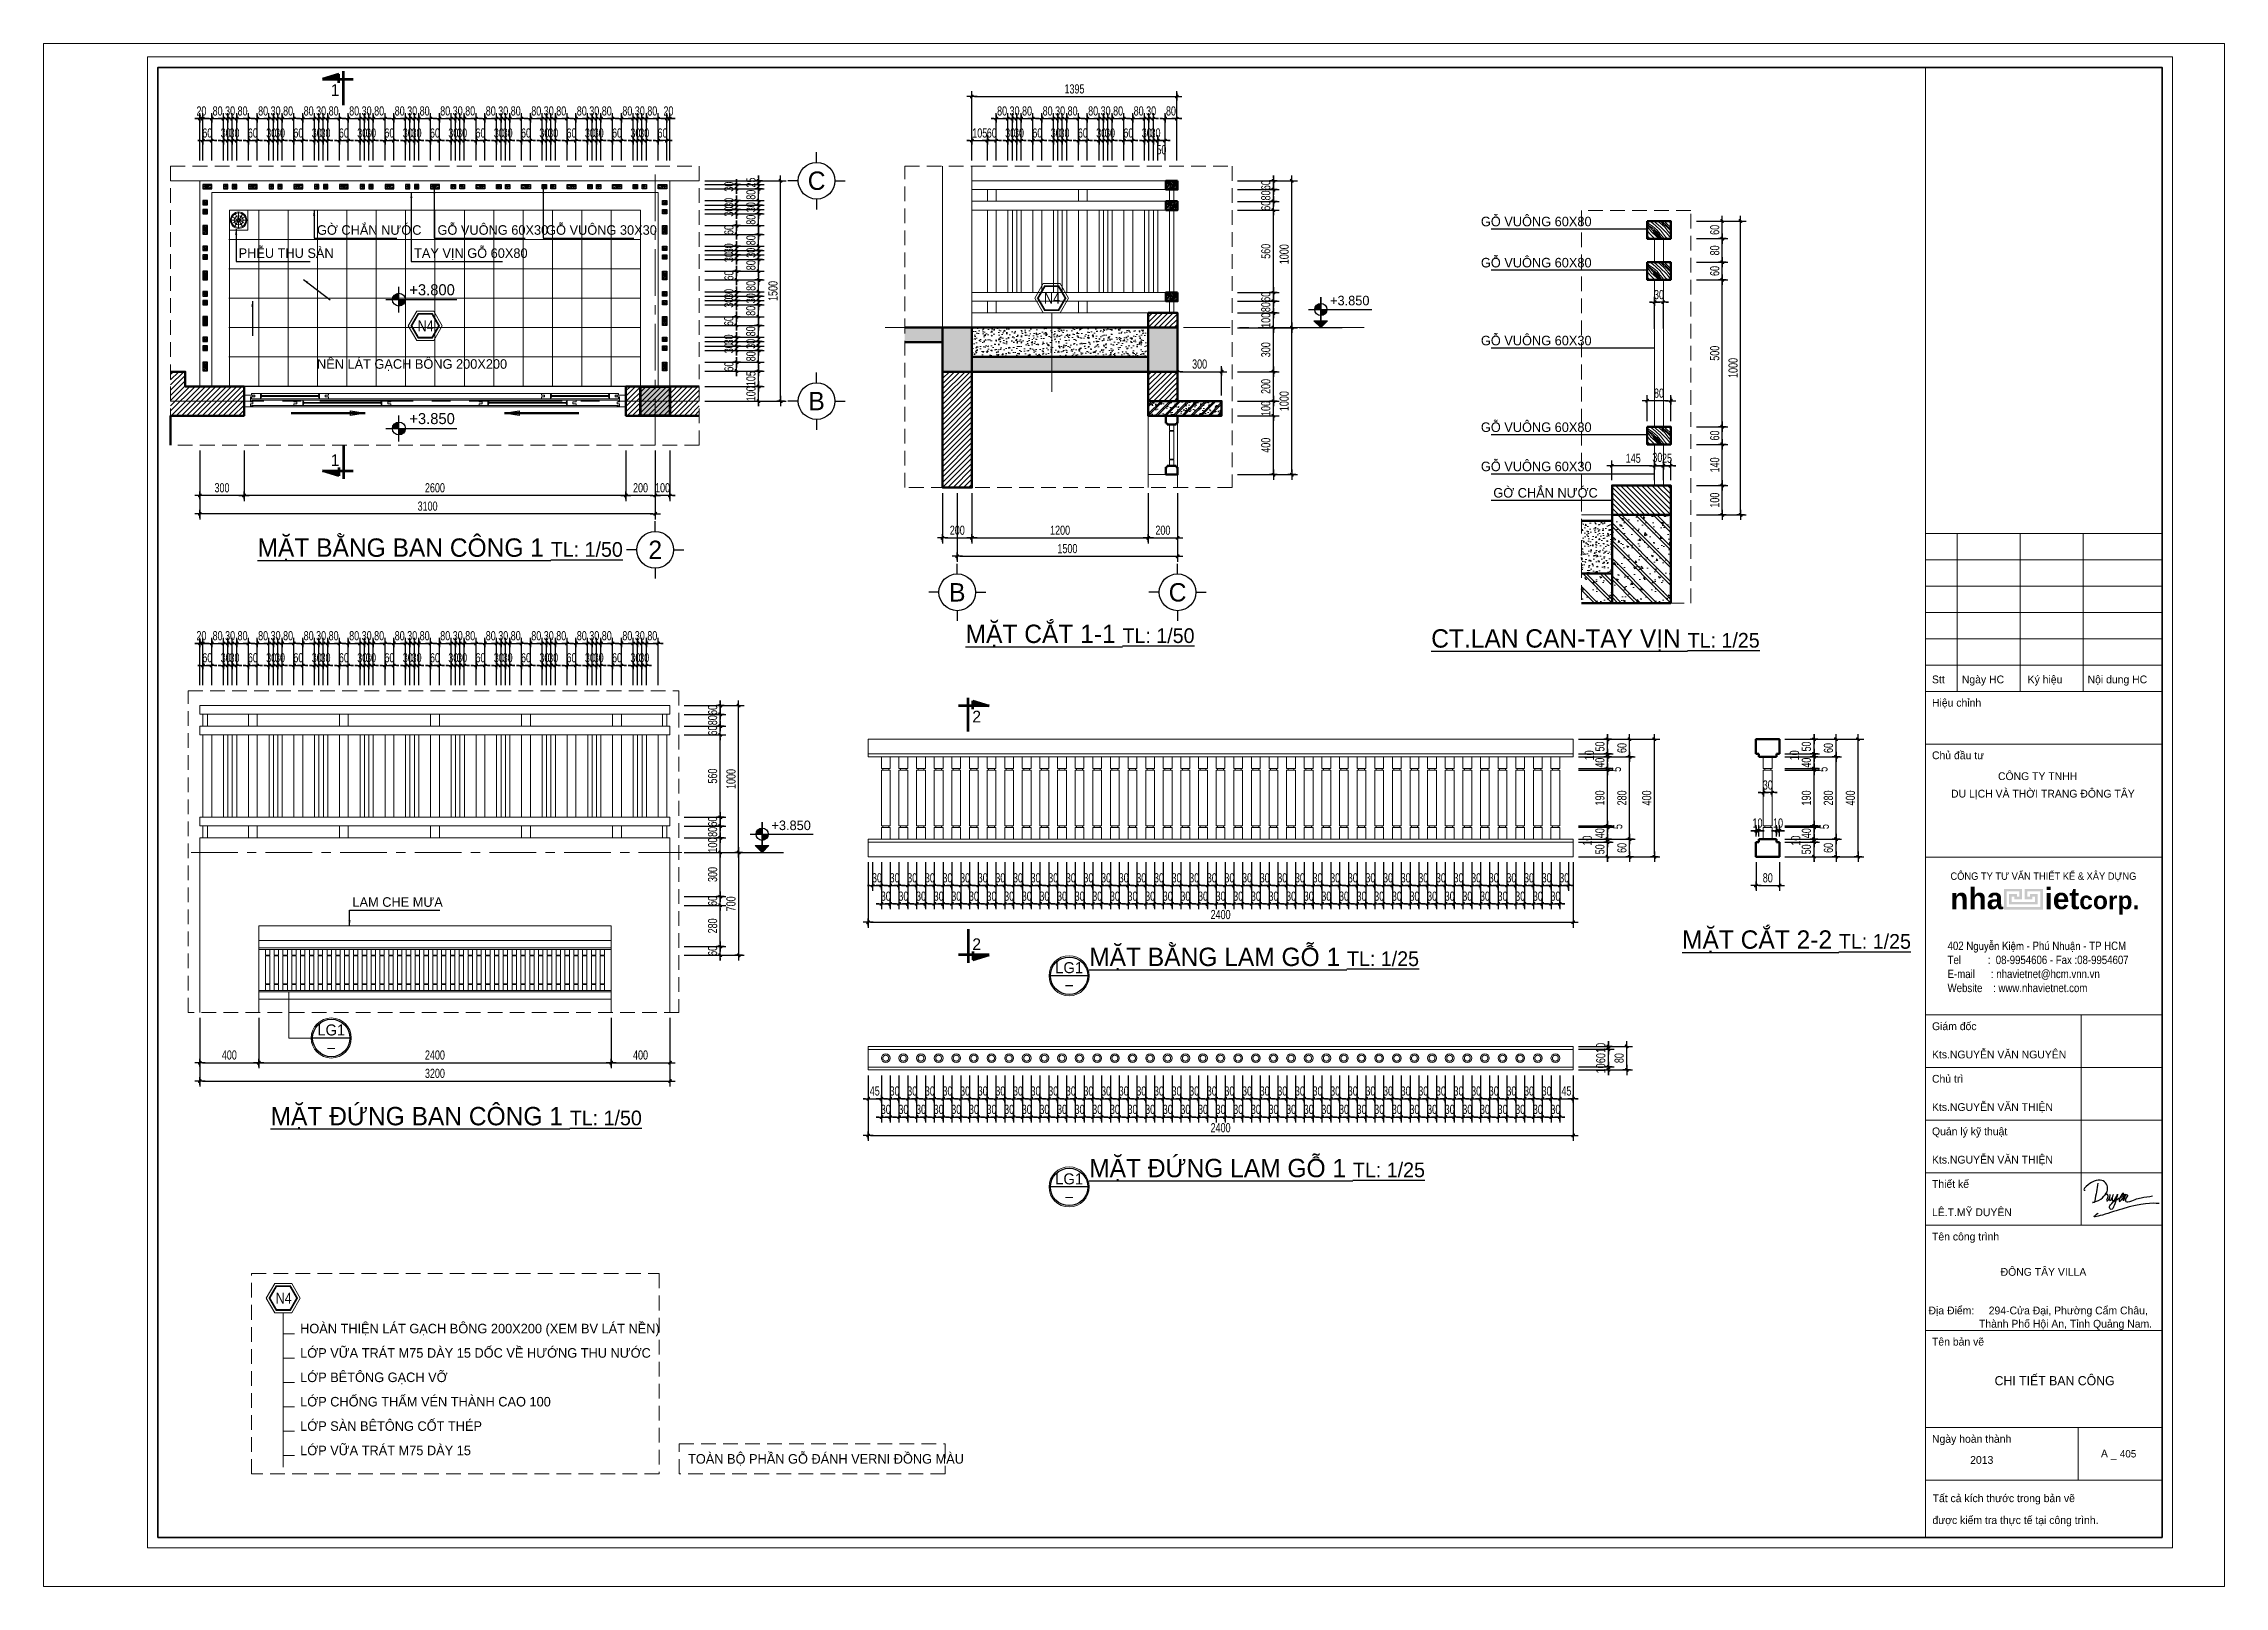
# Model space of a CAD drawing. Header units: inches. Extents: x 88947 to 296847, y 35049 to 161062.
# Drawn here: x 207747 to 222597, y 66552 to 77053 of the extents above; entities that cross this region are included whole.
import ezdxf
from ezdxf.enums import TextEntityAlignment as Align
from ezdxf.xclip import XClip

# ---------------------------------------------------------------- set-up
doc = ezdxf.new("R2010")
doc.units = ezdxf.units.IN
doc.header["$MEASUREMENT"] = 0
doc.header["$XCLIPFRAME"] = 0
doc.header["$PDMODE"] = 1
for name, pattern in [('ACAD_ISO03W100', [30, 12, -18]), ('CENTER', [50.8, 31.75, -6.35, 6.35, -6.35]), ('DASHED', [0.75, 0.5, -0.25]), ('HIDDEN', [0.375, 0.25, -0.125])]:
    doc.linetypes.add(name, pattern=pattern)
for name, color, linetype in [('$AUDIT_BAD_LAYER1', 7, 'Continuous'), ('NHO', 8, 'Continuous'), ('text', 2, 'Continuous')]:
    doc.layers.add(name, color=color, linetype=linetype)
for name, color, linetype, lineweight in [('0.15', 175, 'Continuous', 20), ('0.4', 1, 'Continuous', 30), ('A-Dims', 145, 'Continuous', 25), ('A-Text', 30, 'Continuous', 9), ('A-Wall', 2, 'Continuous', 35), ('CUA', 42, 'Continuous', 20), ('DIM', 7, 'Continuous', 25), ('GHICHU', 40, 'Continuous', 18), ('HACTH', 8, 'Continuous', 5), ('HATCH', 8, 'Continuous', 5), ('KHUNG 1', 6, 'Continuous', 70), ('KHUNG 2', 144, 'Continuous', 18), ('KY HIEU', 4, 'Continuous', 25), ('NETCAT', 4, 'Continuous', 53), ('NETMANH', 192, 'Continuous', 18), ('netthay', 254, 'Continuous', 25), ('THAY', 3, 'Continuous', 18), ('TRUC', 252, 'ACAD_ISO03W100', 13), ('TUONG', 4, 'Continuous', 50)]:
    doc.layers.add(name, color=color, linetype=linetype, lineweight=lineweight)
doc.styles.add('DDCo-B-Helve-condense', font='VHELVCB.TTF')
doc.styles.add('FRANKO', font='VFRANKO.TTF')
doc.styles.add('KHUNGTEN', font='VHELVEB.TTF')
doc.styles.add('TAS-MTEXT', font='VAVOB.TTF', dxfattribs={"width": 0.75})
doc.styles.add('TEXT', font='VHELVCN.TTF')
doc.styles.add('tieude', font='VSOUVB.TTF')
doc.styles.add('VHELVEN', font='VHELVEN.TTF')
doc.styles.add('VNCENTURYH', font='VHAVAN.TTF')
doc.styles.add('VNI-HELVE', font='VHELVEN.TTF')
doc.styles.add('VNI-HELVE-CONDENSE', font='VNARIAL.TTF', dxfattribs={"width": 0.7})
doc.dimstyles.new('Copy(2) of TL 50-10', dxfattribs={"dimscale": 50, "dimtxt": 1.25, "dimasz": 0.5, "dimexe": 1, "dimexo": 1, "dimgap": 0.5, "dimtad": 1, "dimdec": 0, "dimlfac": 0.2, "dimzin": 3, "dimdsep": 46, "dimtxsty": 'VNI-HELVE-CONDENSE', "dimblk": 'DOT', "dimcen": 2, "dimclrt": 7, "dimazin": 2, "dimtfac": 0.75, "dimtdec": 0, "dimtix": 1, "dimtmove": 2, "dimatfit": 2, "dimfxl": 1.5, "dimtolj": 1, "dimtzin": 0, "dimarcsym": 0})
doc.dimstyles.new('TAS-25', dxfattribs={"dimscale": 25, "dimtxt": 2.5, "dimasz": 0.7, "dimexe": 1.5, "dimexo": 1.5, "dimgap": 0.8, "dimtad": 1, "dimdec": 0, "dimlfac": 0.5, "dimzin": 3, "dimdsep": 46, "dimtxsty": 'VNI-HELVE-CONDENSE', "dimblk": 'TICK', "dimcen": 2.5, "dimclrt": 71, "dimazin": 2, "dimtfac": 0.75, "dimtdec": 0, "dimtix": 1, "dimtmove": 2, "dimatfit": 2, "dimldrblk": 'TICK123', "dimfxl": 1.5, "dimtolj": 1, "dimtzin": 0, "dimarcsym": 0})
doc.dimstyles.new('TAS-50', dxfattribs={"dimscale": 25, "dimtxt": 2.5, "dimasz": 0.7, "dimexe": 1.5, "dimexo": 1.5, "dimgap": 0.8, "dimtad": 1, "dimdec": 0, "dimzin": 3, "dimdsep": 46, "dimtxsty": 'VNI-HELVE-CONDENSE', "dimblk": 'TICK', "dimcen": 2.5, "dimclrt": 71, "dimazin": 2, "dimtfac": 0.75, "dimtdec": 0, "dimtix": 1, "dimtmove": 2, "dimatfit": 2, "dimldrblk": 'TICK123', "dimfxl": 1.5, "dimtolj": 1, "dimtzin": 0, "dimarcsym": 0})
doc.dimstyles.new('TL100', dxfattribs={"dimscale": 0, "dimtxt": 250, "dimasz": 200, "dimexe": 100, "dimexo": 100, "dimgap": 100, "dimtad": 1, "dimdec": 0, "dimzin": 0, "dimdsep": 46, "dimtxsty": 'VNI-HELVE-CONDENSE', "dimblk": 'ARCHTICK', "dimcen": -6, "dimdle": 10, "dimclrd": 253, "dimclre": 256, "dimclrt": 256, "dimadec": 0, "dimazin": 0, "dimtfac": 0.005, "dimtdec": 0, "dimtix": 1, "dimtmove": 2, "dimatfit": 3, "dimldrblk": 'CLOSEDBLANK', "dimfxl": 1, "dimtolj": 1, "dimtzin": 0, "dimlwd": -1, "dimarcsym": 0})

msp = doc.modelspace()

# ---------------------------------------------------------------- texts
at = {"layer": 'KY HIEU', "style": 'DDCo-B-Helve-condense'}
for p in [(214559.4, 75283), (210293.5, 75095.4), (209327, 68477)]:
    msp.add_text('N4', height=75, dxfattribs=at).set_placement(p)
at = {"layer": 'text', "style": 'FRANKO'}
for s, height, p in [('GOÃ VUOÂNG 60X80', 65, (217534.6, 75810.2)), ('GÔØ CHAÉN NÖÔÙC', 65, (209609, 75752.4)), ('GOÃ VUOÂNG 60X30', 65, (210429.6, 75752.4)), ('GOÃ VUOÂNG 30X30', 65, (211169.5, 75752.4)), ('PHEÃU THU SAØN', 65, (209075.2, 75595)), ('TAY VÒN GOÃ 60X80', 65, (210269.9, 75595)), ('GOÃ VUOÂNG 60X80', 65, (217534.6, 75530.2)), ('GOÃ VUOÂNG 60X30', 65, (217534.6, 74999.9)), ('NEÀN LAÙT GAÏCH BOÂNG 200X200', 65, (209609, 74840.4)), ('GOÃ VUOÂNG 60X80', 65, (217534.6, 74410.2)), ('GOÃ VUOÂNG 60X30', 65, (217534.6, 74143.2)), ('GÔØ CHAÉN NÖÔÙC', 65, (217619, 73963.5)), ('LAM CHE MÖA', 65, (209850.3, 71178.1)), ('HOAØN THIEÄN LAÙT GAÏCH BOÂNG 200X200 (XEM BV LAÙT NEÀN) ', 65, (209494, 68274.7)), ('LÔÙP VÖÕA TRAÙT M75 DAØY 15 DOÁC VEÀ HÖÔÙNG THU NÖÔÙC', 65, (209494, 68108.8)), ('LÔÙP BEÂTOÂNG GAÏCH VÔÕ', 65, (209494, 67942.9)), ('CHI TIEÁT BAN COÂNG', 62.5, (221032.5, 67921)), ('LÔÙP CHOÁNG THAÁM VEÙN THAØNH CAO 100', 65, (209494, 67776.9)), ('LÔÙP SAØN BEÂTOÂNG COÁT THEÙP', 65, (209494, 67611)), ('LÔÙP VÖÕA TRAÙT M75 DAØY 15', 65, (209494, 67445.1)), ('TOAØN BOÄ PHAÀN GOÃ ÑAÙNH VERNI ÑOÀNG MAØU', 65, (212135.6, 67387.7)), ('405', 50, (221885.7, 67429.8))]:
    msp.add_text(s, height=height, dxfattribs=at).set_placement(p)
for p in [(214730.7, 70726.3), (209706.2, 70302.4), (214730.7, 69288.7)]:
    msp.add_text('LG1', height=75, dxfattribs=at).set_placement(p, align=Align.CENTER)
at = {"layer": 'text', "style": 'TAS-MTEXT', "width": 0.75}
for p in [(214730.7, 70663.2), (209706.2, 70235.2), (214730.7, 69221.5)]:
    msp.add_text('_', height=90, dxfattribs=at).set_placement(p, align=Align.CENTER)
at = {"layer": 'text', "char_height": 125, "width": 6721.758, "style": 'VNCENTURYH'}
for s, insert, attachment_point in [('{\\fVNI-Franko|b0|i0|c0|p2;\\LMAËT BAÈNG BAN COÂNG 1 \\H0.8x;TL: 1/50}', (209203.9, 73685.6), 1), ('{\\fVNI-Franko|b0|i0|c0|p2;\\LMAËT CAÉT 1-1 \\H0.8x;TL: 1/50}', (214025.8, 73098.7), 1), ('{\\fVNI-Franko|b0|i0|c0|p2;\\LCT.LAN CAN-TAY VÒN \\H0.8x;TL: 1/25}', (219432.9, 73067.3), 3), ('{\\fVNI-Franko|b0|i0|c0|p2;\\LMAËT CAÉT 2-2 \\H0.8x;TL: 1/25}', (218904.3, 71017.6), 1), ('{\\fVNI-Franko|b0|i0|c0|p2;\\LMAËT BAÈNG LAM GOÃ 1 \\H0.8x;TL: 1/25}', (214867.1, 70899.9), 1), ('{\\fVNI-Franko|b0|i0|c0|p2;\\LMAËT ÑÖÙNG BAN COÂNG 1 \\H0.8x;TL: 1/50}', (209292.8, 69815.8), 1), ('{\\fVNI-Franko|b0|i0|c0|p2;\\LMAËT ÑÖÙNG LAM GOÃ 1 \\H0.8x;TL: 1/25}', (214867.1, 69462.3), 1)]:
    msp.add_mtext(s, dxfattribs=dict(at, insert=insert, attachment_point=attachment_point))

# ---------------------------------------------------------------- blocks, each defined once
blk = doc.blocks.new('A$C22DF5D2D')
for points in [[(-10, 1159), (-123, 479), (-148, 421), (-212, 409), (-104, 451), (219, 660), (363, 901), (147, 1267), (-150, 1235), (-388, 1094), (-537, 889), (-506, 892)], [(2356, 378), (916, 165), (-61, -39), (0, 0), (-61, -39)], [(255, 700), (290, 728), (339, 743), (363, 705), (341, 552), (331, 483), (357, 485), (464, 729), (431, 561), (448, 495), (513, 535), (530, 566), (588, 726), (535, 529), (559, 486), (639, 526), (747, 742), (622, 304), (565, 189), (507, 143), (444, 188), (443, 257), (521, 382), (803, 578), (926, 655), (981, 729), (981, 766), (870, 665), (831, 456), (904, 515), (1051, 736), (976, 480), (1094, 717), (1127, 703), (1105, 634), (1056, 499), (1066, 460), (1148, 442), (1421, 530), (1656, 597), (2094, 666)]]:
    blk.add_spline(points, degree=3)
blk = doc.blocks.new('khung ten')
at = {"layer": '0.4'}
h = blk.add_hatch(color=256, dxfattribs=at)
h.paths.add_polyline_path([(303108, -206615), (302758, -206615), (302758, -207015), (303508, -207015), (303508, -206615), (303158, -206615), (303158, -206815), (303308, -206815), (303308, -206765), (303358, -206765), (303358, -206865), (302908, -206865), (302908, -206765), (302958, -206765), (302958, -206815), (303108, -206815)])
h.paths.add_polyline_path([(303058, -206665), (303058, -206765), (303008, -206765), (303008, -206715), (302858, -206715), (302858, -206915), (303408, -206915), (303408, -206715), (303258, -206715), (303258, -206765), (303208, -206765), (303208, -206665), (303458, -206665), (303458, -206965), (302808, -206965), (302808, -206665)], flags=16)
at = {"layer": '0.15', "ltscale": 0.7}
blk.add_line((301249, -213090), (305804, -213090), dxfattribs=at)
at = {"layer": 'A-Wall', "ltscale": 0.7}
blk.add_lwpolyline([(267204, -219099), (305804, -219099), (305804, -190799), (267204, -190799)], close=True, dxfattribs=at)
at = {"layer": 'KHUNG 2', "ltscale": 0.7}
for p, q in [((301249, -219099), (301249, -190799)), ((301249, -199776), (305804, -199776)), ((301856, -202813), (301856, -199776)), ((303071, -202813), (303071, -199776)), ((304286, -202813), (304286, -199776)), ((301249, -200282), (305804, -200282)), ((301249, -200789), (305804, -200789)), ((305804, -201295), (301249, -201295)), ((301249, -201801), (305804, -201801)), ((301249, -202307), (305804, -202307)), ((301249, -202813), (305804, -202813)), ((301249, -203826), (305804, -203826)), ((301249, -206004), (305804, -206004)), ((301249, -209041), (305804, -209041)), ((304246, -213090), (304246, -209041)), ((301249, -210053), (305804, -210053)), ((301249, -211065), (305804, -211065)), ((301249, -212078), (305804, -212078)), ((301249, -213090), (305804, -213090)), ((301249, -215115), (305804, -215115)), ((301249, -216986), (305804, -216986)), ((304185, -217998), (304185, -216986)), ((301249, -217998), (305804, -217998))]:
    blk.add_line(p, q, dxfattribs=at)
blk.add_lwpolyline([(267004, -219299), (306004, -219299), (306004, -190599), (267004, -190599)], close=True, dxfattribs=at)
at = {"layer": 'NETMANH', "ltscale": 0.7}
blk.add_lwpolyline([(265004, -220042), (307004, -220042), (307004, -190342), (265004, -190342)], close=True, dxfattribs=at)
at = {"layer": 'text', "linetype": 'Continuous', "xscale": 0.5, "yscale": 0.5, "zscale": 0.5}
blk.add_blockref('A$C22DF5D2D', (304573, -212860), dxfattribs=at)
at = {"layer": '$AUDIT_BAD_LAYER1', "color": 2, "linetype": 'Continuous', "style": 'KHUNGTEN', "width": 0.9}
blk.add_text('COÂNG TY TÖ VAÁN THIEÁT KEÁ & XAÂY DÖÏNG', height=142.53, dxfattribs=at).set_placement((303519, -206369), align=Align.MIDDLE_CENTER)
at = {"layer": '$AUDIT_BAD_LAYER1', "color": 2, "linetype": 'Continuous', "insert": (301673, -207630), "char_height": 161.97, "width": 6102.51, "attachment_point": 1, "style": 'KHUNGTEN'}
blk.add_mtext('{\\fVNI-Helve-Condense|b0|i0|c0|p2;402 Nguyeãn Kieäm - Phuù Nhuaän - TP HCM \\PTel          :  08-9954606 - Fax :08-9954607\\PE-mail      : nhavietnet@hcm.vnn.vn\\PWebsite    : www.nhavietnet.com}', dxfattribs=at)
at = {"layer": 'text', "linetype": 'Continuous', "style": 'FRANKO'}
for s, p in [('Stt', (301373, -202657)), ('Ngaøy HC', (301948, -202657)), ('Kyù hieäu', (303215, -202657)), ('Noäi dung HC', (304369, -202657)), ('Hieäu chænh', (301373, -203106)), ('Chuû ñaàu tö', (301373, -204118)), ('COÂNG TY TNHH ', (302644, -204520)), ('DU LÒCH VAØ THÔØI TRANG ÑOÂNG TAÂY', (301740, -204857)), ('Giaùm ñoác', (301373, -209334)), ('Kts.NGUYEÃN VAÊN NGUYEÂN', (301373, -209878)), ('Chuû trì', (301373, -210346)), ('Kts.NGUYEÃN VAÊN THIEÄN', (301373, -210890)), ('Quaûn lyù kyõ thuaät', (301373, -211358)), ('Kts.NGUYEÃN VAÊN THIEÄN', (301373, -211903)), ('Thieát keá', (301373, -212370)), ('LEÂ.T.MYÕ DUYEÂN', (301373, -212915)), ('Teân coâng trình', (301373, -213383)), ('ÑOÂNG TAÂY VILLA', (302695, -214063)), ('Ñòa Ñieåm:     294-Cöûa Ñaïi, Phöôøng Caåm Chaâu, ', (301306, -214806)), ('Thaønh Phoá Hoäi An, Tænh Quaûng Nam.', (302278, -215061)), ('Teân baûn veõ ', (301373, -215407)), ('Ngaøy hoaøn thaønh', (301373, -217278)), ('2013', (302108, -217684)), ('A _ ', (304627, -217560)), ('Taát caû kích thöôùc trong baûn veõ ', (301385, -218421)), ('ñöôïc kieåm tra thöïc teá taïi coâng trình.', (301381, -218842))]:
    blk.add_text(s, height=150, dxfattribs=at).set_placement(p)
at = {"layer": 'text', "linetype": 'Continuous', "insert": (303546, -206852), "char_height": 410.12, "width": 9417.44, "attachment_point": 5, "style": 'KHUNGTEN'}
blk.add_mtext('{\\fVNI-Helve|b1|i0|c0|p2;nha     iet\\H0.8274x;corp.}', dxfattribs=at)
blk = doc.blocks.new('_ArchTick')
at = {"color": 0, "linetype": 'ByBlock', "const_width": 0.15}
blk.add_lwpolyline([(-0.5, -0.5), (0.5, 0.5)], dxfattribs=at)
blk = doc.blocks.new('cd2')
h = blk.add_hatch(color=256)
h.paths.add_polyline_path([(0, 110, 0.414214), (-110, 0), (0, 0)])
h.paths.add_polyline_path([(0, -110, 0.414214), (110, 0), (0, 0)])
for p, q in [((-220, 0), (985, 0)), ((0, -220), (0, 220))]:
    blk.add_line(p, q)
blk.add_circle((0, 0), 110)
at = {"style": 'TEXT'}
blk.add_attdef('CAO ÑOÄ', (178, 75), '', height=200, dxfattribs=at)
blk = doc.blocks.new('TICK')
at = {"layer": 'A-Dims', "color": 1}
for p, q in [((-2, 0), (2, 0)), ((0, 1.5), (0, -1.5))]:
    blk.add_line(p, q, dxfattribs=at)
at = {"layer": 'A-Dims', "color": 1, "const_width": 0.788}
blk.add_lwpolyline([(-0.33, -0.35), (0.38, 0.38)], dxfattribs=at)
at = {"layer": 'A-Dims', "color": 1, "const_width": 0.394}
for points in [[(0.24, 0.52, -0.414214), (0.52, 0.52, -1)], [(0.52, 0.52, -0.414214), (0.52, 0.24, -1)], [(-0.47, -0.21, 0.414214), (-0.47, -0.49, 1)], [(-0.47, -0.49, 0.414214), (-0.19, -0.49, 1)]]:
    blk.add_lwpolyline(points, format="xyb", dxfattribs=at)
blk = doc.blocks.new('*D1277')
at = {"layer": 'Defpoints', "color": 0}
for p in [(208832, 76543), (208812, 76220), (208832, 76220)]:
    blk.add_point(p, dxfattribs=at)
at = {"layer": 'DIM', "color": 0, "lineweight": -2}
for p, q in [((208795, 76543), (208777, 76543)), ((208812, 76258), (208812, 76580)), ((208812, 76543), (208832, 76543)), ((208832, 76258), (208832, 76580)), ((208850, 76543), (208867, 76543))]:
    blk.add_line(p, q, dxfattribs=at)
at = {"layer": 'DIM', "color": 0, "lineweight": -2, "xscale": 17.5, "yscale": 17.5, "zscale": 17.5}
blk.add_blockref('TICK', (208812, 76543), dxfattribs=at)
at = {"layer": 'DIM', "color": 0, "lineweight": -2, "xscale": 17.5, "yscale": 17.5, "zscale": 17.5, "rotation": 180}
blk.add_blockref('TICK', (208832, 76543), dxfattribs=at)
at = {"layer": 'DIM', "color": 71, "insert": (208822, 76595), "char_height": 62.5, "attachment_point": 5, "style": 'VNI-HELVE-CONDENSE'}
blk.add_mtext('\\A1;20', dxfattribs=at)
blk = doc.blocks.new('TICK123')
at = {"layer": 'A-Dims', "color": 1}
blk.add_lwpolyline([(0.05, 0, 0, 0.84, 0), (-2.11, 0, 8.4, 8.4, 0)], format="xyseb", dxfattribs=at)
blk = doc.blocks.new('*D1278')
at = {"layer": 'Defpoints', "color": 0}
for p in [(208892, 76393), (208832, 76220), (208892, 76220)]:
    blk.add_point(p, dxfattribs=at)
at = {"layer": 'DIM', "color": 0, "lineweight": -2}
for p, q in [((208815, 76393), (208797, 76393)), ((208832, 76258), (208832, 76430)), ((208832, 76393), (208892, 76393)), ((208892, 76258), (208892, 76430)), ((208910, 76393), (208927, 76393))]:
    blk.add_line(p, q, dxfattribs=at)
at = {"layer": 'DIM', "color": 0, "lineweight": -2, "xscale": 17.5, "yscale": 17.5, "zscale": 17.5}
blk.add_blockref('TICK', (208832, 76393), dxfattribs=at)
at = {"layer": 'DIM', "color": 0, "lineweight": -2, "xscale": 17.5, "yscale": 17.5, "zscale": 17.5, "rotation": 180}
blk.add_blockref('TICK', (208892, 76393), dxfattribs=at)
at = {"layer": 'DIM', "color": 71, "insert": (208862, 76445), "char_height": 62.5, "attachment_point": 5, "style": 'VNI-HELVE-CONDENSE'}
blk.add_mtext('\\A1;60', dxfattribs=at)
blk = doc.blocks.new('*D1279')
at = {"layer": 'Defpoints', "color": 0}
for p in [(208972, 76543), (208892, 76220), (208972, 76220)]:
    blk.add_point(p, dxfattribs=at)
at = {"layer": 'DIM', "color": 0, "lineweight": -2}
for p, q in [((208875, 76543), (208857, 76543)), ((208892, 76258), (208892, 76580)), ((208892, 76543), (208972, 76543)), ((208972, 76258), (208972, 76580)), ((208990, 76543), (209007, 76543))]:
    blk.add_line(p, q, dxfattribs=at)
at = {"layer": 'DIM', "color": 0, "lineweight": -2, "xscale": 17.5, "yscale": 17.5, "zscale": 17.5}
blk.add_blockref('TICK', (208892, 76543), dxfattribs=at)
at = {"layer": 'DIM', "color": 0, "lineweight": -2, "xscale": 17.5, "yscale": 17.5, "zscale": 17.5, "rotation": 180}
blk.add_blockref('TICK', (208972, 76543), dxfattribs=at)
at = {"layer": 'DIM', "color": 71, "insert": (208932, 76595), "char_height": 62.5, "attachment_point": 5, "style": 'VNI-HELVE-CONDENSE'}
blk.add_mtext('\\A1;80', dxfattribs=at)
blk = doc.blocks.new('*D1280')
at = {"layer": 'Defpoints', "color": 0}
for p in [(209002, 76393), (208972, 76220), (209002, 76220)]:
    blk.add_point(p, dxfattribs=at)
at = {"layer": 'DIM', "color": 0, "lineweight": -2}
for p, q in [((208955, 76393), (208937, 76393)), ((208972, 76258), (208972, 76430)), ((208972, 76393), (209002, 76393)), ((209002, 76258), (209002, 76430)), ((209020, 76393), (209037, 76393))]:
    blk.add_line(p, q, dxfattribs=at)
at = {"layer": 'DIM', "color": 0, "lineweight": -2, "xscale": 17.5, "yscale": 17.5, "zscale": 17.5}
blk.add_blockref('TICK', (208972, 76393), dxfattribs=at)
at = {"layer": 'DIM', "color": 0, "lineweight": -2, "xscale": 17.5, "yscale": 17.5, "zscale": 17.5, "rotation": 180}
blk.add_blockref('TICK', (209002, 76393), dxfattribs=at)
at = {"layer": 'DIM', "color": 71, "insert": (208987, 76445), "char_height": 62.5, "attachment_point": 5, "style": 'VNI-HELVE-CONDENSE'}
blk.add_mtext('\\A1;30', dxfattribs=at)
blk = doc.blocks.new('*D1281')
at = {"layer": 'Defpoints', "color": 0}
for p in [(209032, 76543), (209002, 76220), (209032, 76220)]:
    blk.add_point(p, dxfattribs=at)
at = {"layer": 'DIM', "color": 0, "lineweight": -2}
for p, q in [((208985, 76543), (208967, 76543)), ((209002, 76258), (209002, 76580)), ((209002, 76543), (209032, 76543)), ((209032, 76258), (209032, 76580)), ((209050, 76543), (209067, 76543))]:
    blk.add_line(p, q, dxfattribs=at)
at = {"layer": 'DIM', "color": 0, "lineweight": -2, "xscale": 17.5, "yscale": 17.5, "zscale": 17.5}
blk.add_blockref('TICK', (209002, 76543), dxfattribs=at)
at = {"layer": 'DIM', "color": 0, "lineweight": -2, "xscale": 17.5, "yscale": 17.5, "zscale": 17.5, "rotation": 180}
blk.add_blockref('TICK', (209032, 76543), dxfattribs=at)
at = {"layer": 'DIM', "color": 71, "insert": (209017, 76595), "char_height": 62.5, "attachment_point": 5, "style": 'VNI-HELVE-CONDENSE'}
blk.add_mtext('\\A1;30', dxfattribs=at)
blk = doc.blocks.new('*D1282')
at = {"layer": 'Defpoints', "color": 0}
for p in [(209062, 76393), (209032, 76220), (209062, 76220)]:
    blk.add_point(p, dxfattribs=at)
at = {"layer": 'DIM', "color": 0, "lineweight": -2}
for p, q in [((209015, 76393), (208997, 76393)), ((209032, 76258), (209032, 76430)), ((209032, 76393), (209062, 76393)), ((209062, 76258), (209062, 76430)), ((209080, 76393), (209097, 76393))]:
    blk.add_line(p, q, dxfattribs=at)
at = {"layer": 'DIM', "color": 0, "lineweight": -2, "xscale": 17.5, "yscale": 17.5, "zscale": 17.5}
blk.add_blockref('TICK', (209032, 76393), dxfattribs=at)
at = {"layer": 'DIM', "color": 0, "lineweight": -2, "xscale": 17.5, "yscale": 17.5, "zscale": 17.5, "rotation": 180}
blk.add_blockref('TICK', (209062, 76393), dxfattribs=at)
at = {"layer": 'DIM', "color": 71, "insert": (209047, 76445), "char_height": 62.5, "attachment_point": 5, "style": 'VNI-HELVE-CONDENSE'}
blk.add_mtext('\\A1;30', dxfattribs=at)
blk = doc.blocks.new('*D1283')
at = {"layer": 'Defpoints', "color": 0}
for p in [(209142, 76543), (209062, 76220), (209142, 76220)]:
    blk.add_point(p, dxfattribs=at)
at = {"layer": 'DIM', "color": 0, "lineweight": -2}
for p, q in [((209045, 76543), (209027, 76543)), ((209062, 76258), (209062, 76580)), ((209062, 76543), (209142, 76543)), ((209142, 76258), (209142, 76580)), ((209160, 76543), (209177, 76543))]:
    blk.add_line(p, q, dxfattribs=at)
at = {"layer": 'DIM', "color": 0, "lineweight": -2, "xscale": 17.5, "yscale": 17.5, "zscale": 17.5}
blk.add_blockref('TICK', (209062, 76543), dxfattribs=at)
at = {"layer": 'DIM', "color": 0, "lineweight": -2, "xscale": 17.5, "yscale": 17.5, "zscale": 17.5, "rotation": 180}
blk.add_blockref('TICK', (209142, 76543), dxfattribs=at)
at = {"layer": 'DIM', "color": 71, "insert": (209102, 76595), "char_height": 62.5, "attachment_point": 5, "style": 'VNI-HELVE-CONDENSE'}
blk.add_mtext('\\A1;80', dxfattribs=at)
blk = doc.blocks.new('*D1284')
at = {"layer": 'Defpoints', "color": 0}
for p in [(209312, 76393), (209282, 76220), (209312, 76220)]:
    blk.add_point(p, dxfattribs=at)
at = {"layer": 'DIM', "color": 0, "lineweight": -2}
for p, q in [((209265, 76393), (209247, 76393)), ((209282, 76258), (209282, 76430)), ((209282, 76393), (209312, 76393)), ((209312, 76258), (209312, 76430)), ((209330, 76393), (209347, 76393))]:
    blk.add_line(p, q, dxfattribs=at)
at = {"layer": 'DIM', "color": 0, "lineweight": -2, "xscale": 17.5, "yscale": 17.5, "zscale": 17.5}
blk.add_blockref('TICK', (209282, 76393), dxfattribs=at)
at = {"layer": 'DIM', "color": 0, "lineweight": -2, "xscale": 17.5, "yscale": 17.5, "zscale": 17.5, "rotation": 180}
blk.add_blockref('TICK', (209312, 76393), dxfattribs=at)
at = {"layer": 'DIM', "color": 71, "insert": (209297, 76445), "char_height": 62.5, "attachment_point": 5, "style": 'VNI-HELVE-CONDENSE'}
blk.add_mtext('\\A1;30', dxfattribs=at)
blk = doc.blocks.new('*D1285')
at = {"layer": 'Defpoints', "color": 0}
for p in [(209372, 76393), (209342, 76220), (209372, 76220)]:
    blk.add_point(p, dxfattribs=at)
at = {"layer": 'DIM', "color": 0, "lineweight": -2}
for p, q in [((209325, 76393), (209307, 76393)), ((209342, 76258), (209342, 76430)), ((209342, 76393), (209372, 76393)), ((209372, 76258), (209372, 76430)), ((209390, 76393), (209407, 76393))]:
    blk.add_line(p, q, dxfattribs=at)
at = {"layer": 'DIM', "color": 0, "lineweight": -2, "xscale": 17.5, "yscale": 17.5, "zscale": 17.5}
blk.add_blockref('TICK', (209342, 76393), dxfattribs=at)
at = {"layer": 'DIM', "color": 0, "lineweight": -2, "xscale": 17.5, "yscale": 17.5, "zscale": 17.5, "rotation": 180}
blk.add_blockref('TICK', (209372, 76393), dxfattribs=at)
at = {"layer": 'DIM', "color": 71, "insert": (209357, 76445), "char_height": 62.5, "attachment_point": 5, "style": 'VNI-HELVE-CONDENSE'}
blk.add_mtext('\\A1;30', dxfattribs=at)
blk = doc.blocks.new('*D1286')
at = {"layer": 'Defpoints', "color": 0}
for p in [(209452, 76543), (209372, 76220), (209452, 76220)]:
    blk.add_point(p, dxfattribs=at)
at = {"layer": 'DIM', "color": 0, "lineweight": -2}
for p, q in [((209355, 76543), (209337, 76543)), ((209372, 76258), (209372, 76580)), ((209372, 76543), (209452, 76543)), ((209452, 76258), (209452, 76580)), ((209470, 76543), (209487, 76543))]:
    blk.add_line(p, q, dxfattribs=at)
at = {"layer": 'DIM', "color": 0, "lineweight": -2, "xscale": 17.5, "yscale": 17.5, "zscale": 17.5}
blk.add_blockref('TICK', (209372, 76543), dxfattribs=at)
at = {"layer": 'DIM', "color": 0, "lineweight": -2, "xscale": 17.5, "yscale": 17.5, "zscale": 17.5, "rotation": 180}
blk.add_blockref('TICK', (209452, 76543), dxfattribs=at)
at = {"layer": 'DIM', "color": 71, "insert": (209412, 76595), "char_height": 62.5, "attachment_point": 5, "style": 'VNI-HELVE-CONDENSE'}
blk.add_mtext('\\A1;80', dxfattribs=at)
blk = doc.blocks.new('*D1287')
at = {"layer": 'Defpoints', "color": 0}
for p in [(209622, 76393), (209592, 76220), (209622, 76220)]:
    blk.add_point(p, dxfattribs=at)
at = {"layer": 'DIM', "color": 0, "lineweight": -2}
for p, q in [((209575, 76393), (209557, 76393)), ((209592, 76258), (209592, 76430)), ((209592, 76393), (209622, 76393)), ((209622, 76258), (209622, 76430)), ((209640, 76393), (209657, 76393))]:
    blk.add_line(p, q, dxfattribs=at)
at = {"layer": 'DIM', "color": 0, "lineweight": -2, "xscale": 17.5, "yscale": 17.5, "zscale": 17.5}
blk.add_blockref('TICK', (209592, 76393), dxfattribs=at)
at = {"layer": 'DIM', "color": 0, "lineweight": -2, "xscale": 17.5, "yscale": 17.5, "zscale": 17.5, "rotation": 180}
blk.add_blockref('TICK', (209622, 76393), dxfattribs=at)
at = {"layer": 'DIM', "color": 71, "insert": (209607, 76445), "char_height": 62.5, "attachment_point": 5, "style": 'VNI-HELVE-CONDENSE'}
blk.add_mtext('\\A1;30', dxfattribs=at)
blk = doc.blocks.new('*D1288')
at = {"layer": 'Defpoints', "color": 0}
for p in [(209682, 76393), (209652, 76220), (209682, 76220)]:
    blk.add_point(p, dxfattribs=at)
at = {"layer": 'DIM', "color": 0, "lineweight": -2}
for p, q in [((209635, 76393), (209617, 76393)), ((209652, 76258), (209652, 76430)), ((209652, 76393), (209682, 76393)), ((209682, 76258), (209682, 76430)), ((209700, 76393), (209717, 76393))]:
    blk.add_line(p, q, dxfattribs=at)
at = {"layer": 'DIM', "color": 0, "lineweight": -2, "xscale": 17.5, "yscale": 17.5, "zscale": 17.5}
blk.add_blockref('TICK', (209652, 76393), dxfattribs=at)
at = {"layer": 'DIM', "color": 0, "lineweight": -2, "xscale": 17.5, "yscale": 17.5, "zscale": 17.5, "rotation": 180}
blk.add_blockref('TICK', (209682, 76393), dxfattribs=at)
at = {"layer": 'DIM', "color": 71, "insert": (209667, 76445), "char_height": 62.5, "attachment_point": 5, "style": 'VNI-HELVE-CONDENSE'}
blk.add_mtext('\\A1;30', dxfattribs=at)
blk = doc.blocks.new('*D1289')
at = {"layer": 'Defpoints', "color": 0}
for p in [(209762, 76543), (209682, 76220), (209762, 76220)]:
    blk.add_point(p, dxfattribs=at)
at = {"layer": 'DIM', "color": 0, "lineweight": -2}
for p, q in [((209665, 76543), (209647, 76543)), ((209682, 76258), (209682, 76580)), ((209682, 76543), (209762, 76543)), ((209762, 76258), (209762, 76580)), ((209780, 76543), (209797, 76543))]:
    blk.add_line(p, q, dxfattribs=at)
at = {"layer": 'DIM', "color": 0, "lineweight": -2, "xscale": 17.5, "yscale": 17.5, "zscale": 17.5}
blk.add_blockref('TICK', (209682, 76543), dxfattribs=at)
at = {"layer": 'DIM', "color": 0, "lineweight": -2, "xscale": 17.5, "yscale": 17.5, "zscale": 17.5, "rotation": 180}
blk.add_blockref('TICK', (209762, 76543), dxfattribs=at)
at = {"layer": 'DIM', "color": 71, "insert": (209722, 76595), "char_height": 62.5, "attachment_point": 5, "style": 'VNI-HELVE-CONDENSE'}
blk.add_mtext('\\A1;80', dxfattribs=at)
blk = doc.blocks.new('*D1290')
at = {"layer": 'Defpoints', "color": 0}
for p in [(209932, 76393), (209902, 76220), (209932, 76220)]:
    blk.add_point(p, dxfattribs=at)
at = {"layer": 'DIM', "color": 0, "lineweight": -2}
for p, q in [((209885, 76393), (209867, 76393)), ((209902, 76258), (209902, 76430)), ((209902, 76393), (209932, 76393)), ((209932, 76258), (209932, 76430)), ((209950, 76393), (209967, 76393))]:
    blk.add_line(p, q, dxfattribs=at)
at = {"layer": 'DIM', "color": 0, "lineweight": -2, "xscale": 17.5, "yscale": 17.5, "zscale": 17.5}
blk.add_blockref('TICK', (209902, 76393), dxfattribs=at)
at = {"layer": 'DIM', "color": 0, "lineweight": -2, "xscale": 17.5, "yscale": 17.5, "zscale": 17.5, "rotation": 180}
blk.add_blockref('TICK', (209932, 76393), dxfattribs=at)
at = {"layer": 'DIM', "color": 71, "insert": (209917, 76445), "char_height": 62.5, "attachment_point": 5, "style": 'VNI-HELVE-CONDENSE'}
blk.add_mtext('\\A1;30', dxfattribs=at)
blk = doc.blocks.new('*D1291')
at = {"layer": 'Defpoints', "color": 0}
for p in [(209992, 76393), (209962, 76220), (209992, 76220)]:
    blk.add_point(p, dxfattribs=at)
at = {"layer": 'DIM', "color": 0, "lineweight": -2}
for p, q in [((209945, 76393), (209927, 76393)), ((209962, 76258), (209962, 76430)), ((209962, 76393), (209992, 76393)), ((209992, 76258), (209992, 76430)), ((210010, 76393), (210027, 76393))]:
    blk.add_line(p, q, dxfattribs=at)
at = {"layer": 'DIM', "color": 0, "lineweight": -2, "xscale": 17.5, "yscale": 17.5, "zscale": 17.5}
blk.add_blockref('TICK', (209962, 76393), dxfattribs=at)
at = {"layer": 'DIM', "color": 0, "lineweight": -2, "xscale": 17.5, "yscale": 17.5, "zscale": 17.5, "rotation": 180}
blk.add_blockref('TICK', (209992, 76393), dxfattribs=at)
at = {"layer": 'DIM', "color": 71, "insert": (209977, 76445), "char_height": 62.5, "attachment_point": 5, "style": 'VNI-HELVE-CONDENSE'}
blk.add_mtext('\\A1;30', dxfattribs=at)
blk = doc.blocks.new('*D1292')
at = {"layer": 'Defpoints', "color": 0}
for p in [(210072, 76543), (209992, 76220), (210072, 76220)]:
    blk.add_point(p, dxfattribs=at)
at = {"layer": 'DIM', "color": 0, "lineweight": -2}
for p, q in [((209975, 76543), (209957, 76543)), ((209992, 76258), (209992, 76580)), ((209992, 76543), (210072, 76543)), ((210072, 76258), (210072, 76580)), ((210090, 76543), (210107, 76543))]:
    blk.add_line(p, q, dxfattribs=at)
at = {"layer": 'DIM', "color": 0, "lineweight": -2, "xscale": 17.5, "yscale": 17.5, "zscale": 17.5}
blk.add_blockref('TICK', (209992, 76543), dxfattribs=at)
at = {"layer": 'DIM', "color": 0, "lineweight": -2, "xscale": 17.5, "yscale": 17.5, "zscale": 17.5, "rotation": 180}
blk.add_blockref('TICK', (210072, 76543), dxfattribs=at)
at = {"layer": 'DIM', "color": 71, "insert": (210032, 76595), "char_height": 62.5, "attachment_point": 5, "style": 'VNI-HELVE-CONDENSE'}
blk.add_mtext('\\A1;80', dxfattribs=at)
blk = doc.blocks.new('*D1293')
at = {"layer": 'Defpoints', "color": 0}
for p in [(210242, 76393), (210212, 76220), (210242, 76220)]:
    blk.add_point(p, dxfattribs=at)
at = {"layer": 'DIM', "color": 0, "lineweight": -2}
for p, q in [((210195, 76393), (210177, 76393)), ((210212, 76258), (210212, 76430)), ((210212, 76393), (210242, 76393)), ((210242, 76258), (210242, 76430)), ((210260, 76393), (210277, 76393))]:
    blk.add_line(p, q, dxfattribs=at)
at = {"layer": 'DIM', "color": 0, "lineweight": -2, "xscale": 17.5, "yscale": 17.5, "zscale": 17.5}
blk.add_blockref('TICK', (210212, 76393), dxfattribs=at)
at = {"layer": 'DIM', "color": 0, "lineweight": -2, "xscale": 17.5, "yscale": 17.5, "zscale": 17.5, "rotation": 180}
blk.add_blockref('TICK', (210242, 76393), dxfattribs=at)
at = {"layer": 'DIM', "color": 71, "insert": (210227, 76445), "char_height": 62.5, "attachment_point": 5, "style": 'VNI-HELVE-CONDENSE'}
blk.add_mtext('\\A1;30', dxfattribs=at)
blk = doc.blocks.new('*D1294')
at = {"layer": 'Defpoints', "color": 0}
for p in [(210302, 76393), (210272, 76220), (210302, 76220)]:
    blk.add_point(p, dxfattribs=at)
at = {"layer": 'DIM', "color": 0, "lineweight": -2}
for p, q in [((210255, 76393), (210237, 76393)), ((210272, 76258), (210272, 76430)), ((210272, 76393), (210302, 76393)), ((210302, 76258), (210302, 76430)), ((210320, 76393), (210337, 76393))]:
    blk.add_line(p, q, dxfattribs=at)
at = {"layer": 'DIM', "color": 0, "lineweight": -2, "xscale": 17.5, "yscale": 17.5, "zscale": 17.5}
blk.add_blockref('TICK', (210272, 76393), dxfattribs=at)
at = {"layer": 'DIM', "color": 0, "lineweight": -2, "xscale": 17.5, "yscale": 17.5, "zscale": 17.5, "rotation": 180}
blk.add_blockref('TICK', (210302, 76393), dxfattribs=at)
at = {"layer": 'DIM', "color": 71, "insert": (210287, 76445), "char_height": 62.5, "attachment_point": 5, "style": 'VNI-HELVE-CONDENSE'}
blk.add_mtext('\\A1;30', dxfattribs=at)
blk = doc.blocks.new('*D1295')
at = {"layer": 'Defpoints', "color": 0}
for p in [(210382, 76543), (210302, 76220), (210382, 76220)]:
    blk.add_point(p, dxfattribs=at)
at = {"layer": 'DIM', "color": 0, "lineweight": -2}
for p, q in [((210285, 76543), (210267, 76543)), ((210302, 76258), (210302, 76580)), ((210302, 76543), (210382, 76543)), ((210382, 76258), (210382, 76580)), ((210400, 76543), (210417, 76543))]:
    blk.add_line(p, q, dxfattribs=at)
at = {"layer": 'DIM', "color": 0, "lineweight": -2, "xscale": 17.5, "yscale": 17.5, "zscale": 17.5}
blk.add_blockref('TICK', (210302, 76543), dxfattribs=at)
at = {"layer": 'DIM', "color": 0, "lineweight": -2, "xscale": 17.5, "yscale": 17.5, "zscale": 17.5, "rotation": 180}
blk.add_blockref('TICK', (210382, 76543), dxfattribs=at)
at = {"layer": 'DIM', "color": 71, "insert": (210342, 76595), "char_height": 62.5, "attachment_point": 5, "style": 'VNI-HELVE-CONDENSE'}
blk.add_mtext('\\A1;80', dxfattribs=at)
blk = doc.blocks.new('*D1296')
at = {"layer": 'Defpoints', "color": 0}
for p in [(210552, 76393), (210522, 76220), (210552, 76220)]:
    blk.add_point(p, dxfattribs=at)
at = {"layer": 'DIM', "color": 0, "lineweight": -2}
for p, q in [((210505, 76393), (210487, 76393)), ((210522, 76258), (210522, 76430)), ((210522, 76393), (210552, 76393)), ((210552, 76258), (210552, 76430)), ((210570, 76393), (210587, 76393))]:
    blk.add_line(p, q, dxfattribs=at)
at = {"layer": 'DIM', "color": 0, "lineweight": -2, "xscale": 17.5, "yscale": 17.5, "zscale": 17.5}
blk.add_blockref('TICK', (210522, 76393), dxfattribs=at)
at = {"layer": 'DIM', "color": 0, "lineweight": -2, "xscale": 17.5, "yscale": 17.5, "zscale": 17.5, "rotation": 180}
blk.add_blockref('TICK', (210552, 76393), dxfattribs=at)
at = {"layer": 'DIM', "color": 71, "insert": (210537, 76445), "char_height": 62.5, "attachment_point": 5, "style": 'VNI-HELVE-CONDENSE'}
blk.add_mtext('\\A1;30', dxfattribs=at)
blk = doc.blocks.new('*D1297')
at = {"layer": 'Defpoints', "color": 0}
for p in [(210612, 76393), (210582, 76220), (210612, 76220)]:
    blk.add_point(p, dxfattribs=at)
at = {"layer": 'DIM', "color": 0, "lineweight": -2}
for p, q in [((210565, 76393), (210547, 76393)), ((210582, 76258), (210582, 76430)), ((210582, 76393), (210612, 76393)), ((210612, 76258), (210612, 76430)), ((210630, 76393), (210647, 76393))]:
    blk.add_line(p, q, dxfattribs=at)
at = {"layer": 'DIM', "color": 0, "lineweight": -2, "xscale": 17.5, "yscale": 17.5, "zscale": 17.5}
blk.add_blockref('TICK', (210582, 76393), dxfattribs=at)
at = {"layer": 'DIM', "color": 0, "lineweight": -2, "xscale": 17.5, "yscale": 17.5, "zscale": 17.5, "rotation": 180}
blk.add_blockref('TICK', (210612, 76393), dxfattribs=at)
at = {"layer": 'DIM', "color": 71, "insert": (210597, 76445), "char_height": 62.5, "attachment_point": 5, "style": 'VNI-HELVE-CONDENSE'}
blk.add_mtext('\\A1;30', dxfattribs=at)
blk = doc.blocks.new('*D1298')
at = {"layer": 'Defpoints', "color": 0}
for p in [(210692, 76543), (210612, 76220), (210692, 76220)]:
    blk.add_point(p, dxfattribs=at)
at = {"layer": 'DIM', "color": 0, "lineweight": -2}
for p, q in [((210595, 76543), (210577, 76543)), ((210612, 76258), (210612, 76580)), ((210612, 76543), (210692, 76543)), ((210692, 76258), (210692, 76580)), ((210710, 76543), (210727, 76543))]:
    blk.add_line(p, q, dxfattribs=at)
at = {"layer": 'DIM', "color": 0, "lineweight": -2, "xscale": 17.5, "yscale": 17.5, "zscale": 17.5}
blk.add_blockref('TICK', (210612, 76543), dxfattribs=at)
at = {"layer": 'DIM', "color": 0, "lineweight": -2, "xscale": 17.5, "yscale": 17.5, "zscale": 17.5, "rotation": 180}
blk.add_blockref('TICK', (210692, 76543), dxfattribs=at)
at = {"layer": 'DIM', "color": 71, "insert": (210652, 76595), "char_height": 62.5, "attachment_point": 5, "style": 'VNI-HELVE-CONDENSE'}
blk.add_mtext('\\A1;80', dxfattribs=at)
blk = doc.blocks.new('*D1299')
at = {"layer": 'Defpoints', "color": 0}
for p in [(210862, 76393), (210832, 76220), (210862, 76220)]:
    blk.add_point(p, dxfattribs=at)
at = {"layer": 'DIM', "color": 0, "lineweight": -2}
for p, q in [((210815, 76393), (210797, 76393)), ((210832, 76258), (210832, 76430)), ((210832, 76393), (210862, 76393)), ((210862, 76258), (210862, 76430)), ((210880, 76393), (210897, 76393))]:
    blk.add_line(p, q, dxfattribs=at)
at = {"layer": 'DIM', "color": 0, "lineweight": -2, "xscale": 17.5, "yscale": 17.5, "zscale": 17.5}
blk.add_blockref('TICK', (210832, 76393), dxfattribs=at)
at = {"layer": 'DIM', "color": 0, "lineweight": -2, "xscale": 17.5, "yscale": 17.5, "zscale": 17.5, "rotation": 180}
blk.add_blockref('TICK', (210862, 76393), dxfattribs=at)
at = {"layer": 'DIM', "color": 71, "insert": (210847, 76445), "char_height": 62.5, "attachment_point": 5, "style": 'VNI-HELVE-CONDENSE'}
blk.add_mtext('\\A1;30', dxfattribs=at)
blk = doc.blocks.new('*D1300')
at = {"layer": 'Defpoints', "color": 0}
for p in [(210922, 76393), (210892, 76220), (210922, 76220)]:
    blk.add_point(p, dxfattribs=at)
at = {"layer": 'DIM', "color": 0, "lineweight": -2}
for p, q in [((210875, 76393), (210857, 76393)), ((210892, 76258), (210892, 76430)), ((210892, 76393), (210922, 76393)), ((210922, 76258), (210922, 76430)), ((210940, 76393), (210957, 76393))]:
    blk.add_line(p, q, dxfattribs=at)
at = {"layer": 'DIM', "color": 0, "lineweight": -2, "xscale": 17.5, "yscale": 17.5, "zscale": 17.5}
blk.add_blockref('TICK', (210892, 76393), dxfattribs=at)
at = {"layer": 'DIM', "color": 0, "lineweight": -2, "xscale": 17.5, "yscale": 17.5, "zscale": 17.5, "rotation": 180}
blk.add_blockref('TICK', (210922, 76393), dxfattribs=at)
at = {"layer": 'DIM', "color": 71, "insert": (210907, 76445), "char_height": 62.5, "attachment_point": 5, "style": 'VNI-HELVE-CONDENSE'}
blk.add_mtext('\\A1;30', dxfattribs=at)
blk = doc.blocks.new('*D1301')
at = {"layer": 'Defpoints', "color": 0}
for p in [(211002, 76543), (210922, 76220), (211002, 76220)]:
    blk.add_point(p, dxfattribs=at)
at = {"layer": 'DIM', "color": 0, "lineweight": -2}
for p, q in [((210905, 76543), (210887, 76543)), ((210922, 76258), (210922, 76580)), ((210922, 76543), (211002, 76543)), ((211002, 76258), (211002, 76580)), ((211020, 76543), (211037, 76543))]:
    blk.add_line(p, q, dxfattribs=at)
at = {"layer": 'DIM', "color": 0, "lineweight": -2, "xscale": 17.5, "yscale": 17.5, "zscale": 17.5}
blk.add_blockref('TICK', (210922, 76543), dxfattribs=at)
at = {"layer": 'DIM', "color": 0, "lineweight": -2, "xscale": 17.5, "yscale": 17.5, "zscale": 17.5, "rotation": 180}
blk.add_blockref('TICK', (211002, 76543), dxfattribs=at)
at = {"layer": 'DIM', "color": 71, "insert": (210962, 76595), "char_height": 62.5, "attachment_point": 5, "style": 'VNI-HELVE-CONDENSE'}
blk.add_mtext('\\A1;80', dxfattribs=at)
blk = doc.blocks.new('*D1302')
at = {"layer": 'Defpoints', "color": 0}
for p in [(211172, 76393), (211142, 76220), (211172, 76220)]:
    blk.add_point(p, dxfattribs=at)
at = {"layer": 'DIM', "color": 0, "lineweight": -2}
for p, q in [((211125, 76393), (211107, 76393)), ((211142, 76258), (211142, 76430)), ((211142, 76393), (211172, 76393)), ((211172, 76258), (211172, 76430)), ((211190, 76393), (211207, 76393))]:
    blk.add_line(p, q, dxfattribs=at)
at = {"layer": 'DIM', "color": 0, "lineweight": -2, "xscale": 17.5, "yscale": 17.5, "zscale": 17.5}
blk.add_blockref('TICK', (211142, 76393), dxfattribs=at)
at = {"layer": 'DIM', "color": 0, "lineweight": -2, "xscale": 17.5, "yscale": 17.5, "zscale": 17.5, "rotation": 180}
blk.add_blockref('TICK', (211172, 76393), dxfattribs=at)
at = {"layer": 'DIM', "color": 71, "insert": (211157, 76445), "char_height": 62.5, "attachment_point": 5, "style": 'VNI-HELVE-CONDENSE'}
blk.add_mtext('\\A1;30', dxfattribs=at)
blk = doc.blocks.new('*D1303')
at = {"layer": 'Defpoints', "color": 0}
for p in [(211232, 76393), (211202, 76220), (211232, 76220)]:
    blk.add_point(p, dxfattribs=at)
at = {"layer": 'DIM', "color": 0, "lineweight": -2}
for p, q in [((211185, 76393), (211167, 76393)), ((211202, 76258), (211202, 76430)), ((211202, 76393), (211232, 76393)), ((211232, 76258), (211232, 76430)), ((211250, 76393), (211267, 76393))]:
    blk.add_line(p, q, dxfattribs=at)
at = {"layer": 'DIM', "color": 0, "lineweight": -2, "xscale": 17.5, "yscale": 17.5, "zscale": 17.5}
blk.add_blockref('TICK', (211202, 76393), dxfattribs=at)
at = {"layer": 'DIM', "color": 0, "lineweight": -2, "xscale": 17.5, "yscale": 17.5, "zscale": 17.5, "rotation": 180}
blk.add_blockref('TICK', (211232, 76393), dxfattribs=at)
at = {"layer": 'DIM', "color": 71, "insert": (211217, 76445), "char_height": 62.5, "attachment_point": 5, "style": 'VNI-HELVE-CONDENSE'}
blk.add_mtext('\\A1;30', dxfattribs=at)
blk = doc.blocks.new('*D1304')
at = {"layer": 'Defpoints', "color": 0}
for p in [(211312, 76543), (211232, 76220), (211312, 76220)]:
    blk.add_point(p, dxfattribs=at)
at = {"layer": 'DIM', "color": 0, "lineweight": -2}
for p, q in [((211215, 76543), (211197, 76543)), ((211232, 76258), (211232, 76580)), ((211232, 76543), (211312, 76543)), ((211312, 76258), (211312, 76580)), ((211330, 76543), (211347, 76543))]:
    blk.add_line(p, q, dxfattribs=at)
at = {"layer": 'DIM', "color": 0, "lineweight": -2, "xscale": 17.5, "yscale": 17.5, "zscale": 17.5}
blk.add_blockref('TICK', (211232, 76543), dxfattribs=at)
at = {"layer": 'DIM', "color": 0, "lineweight": -2, "xscale": 17.5, "yscale": 17.5, "zscale": 17.5, "rotation": 180}
blk.add_blockref('TICK', (211312, 76543), dxfattribs=at)
at = {"layer": 'DIM', "color": 71, "insert": (211272, 76595), "char_height": 62.5, "attachment_point": 5, "style": 'VNI-HELVE-CONDENSE'}
blk.add_mtext('\\A1;80', dxfattribs=at)
blk = doc.blocks.new('*D1305')
at = {"layer": 'Defpoints', "color": 0}
for p in [(211482, 76393), (211452, 76220), (211482, 76220)]:
    blk.add_point(p, dxfattribs=at)
at = {"layer": 'DIM', "color": 0, "lineweight": -2}
for p, q in [((211435, 76393), (211417, 76393)), ((211452, 76258), (211452, 76430)), ((211452, 76393), (211482, 76393)), ((211482, 76258), (211482, 76430)), ((211500, 76393), (211517, 76393))]:
    blk.add_line(p, q, dxfattribs=at)
at = {"layer": 'DIM', "color": 0, "lineweight": -2, "xscale": 17.5, "yscale": 17.5, "zscale": 17.5}
blk.add_blockref('TICK', (211452, 76393), dxfattribs=at)
at = {"layer": 'DIM', "color": 0, "lineweight": -2, "xscale": 17.5, "yscale": 17.5, "zscale": 17.5, "rotation": 180}
blk.add_blockref('TICK', (211482, 76393), dxfattribs=at)
at = {"layer": 'DIM', "color": 71, "insert": (211467, 76445), "char_height": 62.5, "attachment_point": 5, "style": 'VNI-HELVE-CONDENSE'}
blk.add_mtext('\\A1;30', dxfattribs=at)
blk = doc.blocks.new('*D1306')
at = {"layer": 'Defpoints', "color": 0}
for p in [(211542, 76393), (211512, 76220), (211542, 76220)]:
    blk.add_point(p, dxfattribs=at)
at = {"layer": 'DIM', "color": 0, "lineweight": -2}
for p, q in [((211495, 76393), (211477, 76393)), ((211512, 76258), (211512, 76430)), ((211512, 76393), (211542, 76393)), ((211542, 76258), (211542, 76430)), ((211560, 76393), (211577, 76393))]:
    blk.add_line(p, q, dxfattribs=at)
at = {"layer": 'DIM', "color": 0, "lineweight": -2, "xscale": 17.5, "yscale": 17.5, "zscale": 17.5}
blk.add_blockref('TICK', (211512, 76393), dxfattribs=at)
at = {"layer": 'DIM', "color": 0, "lineweight": -2, "xscale": 17.5, "yscale": 17.5, "zscale": 17.5, "rotation": 180}
blk.add_blockref('TICK', (211542, 76393), dxfattribs=at)
at = {"layer": 'DIM', "color": 71, "insert": (211527, 76445), "char_height": 62.5, "attachment_point": 5, "style": 'VNI-HELVE-CONDENSE'}
blk.add_mtext('\\A1;30', dxfattribs=at)
blk = doc.blocks.new('*D1307')
at = {"layer": 'Defpoints', "color": 0}
for p in [(211622, 76543), (211542, 76220), (211622, 76220)]:
    blk.add_point(p, dxfattribs=at)
at = {"layer": 'DIM', "color": 0, "lineweight": -2}
for p, q in [((211525, 76543), (211507, 76543)), ((211542, 76258), (211542, 76580)), ((211542, 76543), (211622, 76543)), ((211622, 76258), (211622, 76580)), ((211640, 76543), (211657, 76543))]:
    blk.add_line(p, q, dxfattribs=at)
at = {"layer": 'DIM', "color": 0, "lineweight": -2, "xscale": 17.5, "yscale": 17.5, "zscale": 17.5}
blk.add_blockref('TICK', (211542, 76543), dxfattribs=at)
at = {"layer": 'DIM', "color": 0, "lineweight": -2, "xscale": 17.5, "yscale": 17.5, "zscale": 17.5, "rotation": 180}
blk.add_blockref('TICK', (211622, 76543), dxfattribs=at)
at = {"layer": 'DIM', "color": 71, "insert": (211582, 76595), "char_height": 62.5, "attachment_point": 5, "style": 'VNI-HELVE-CONDENSE'}
blk.add_mtext('\\A1;80', dxfattribs=at)
blk = doc.blocks.new('*D1308')
at = {"layer": 'Defpoints', "color": 0}
for p in [(211792, 76393), (211762, 76220), (211792, 76220)]:
    blk.add_point(p, dxfattribs=at)
at = {"layer": 'DIM', "color": 0, "lineweight": -2}
for p, q in [((211745, 76393), (211727, 76393)), ((211762, 76258), (211762, 76430)), ((211762, 76393), (211792, 76393)), ((211792, 76258), (211792, 76430)), ((211810, 76393), (211827, 76393))]:
    blk.add_line(p, q, dxfattribs=at)
at = {"layer": 'DIM', "color": 0, "lineweight": -2, "xscale": 17.5, "yscale": 17.5, "zscale": 17.5}
blk.add_blockref('TICK', (211762, 76393), dxfattribs=at)
at = {"layer": 'DIM', "color": 0, "lineweight": -2, "xscale": 17.5, "yscale": 17.5, "zscale": 17.5, "rotation": 180}
blk.add_blockref('TICK', (211792, 76393), dxfattribs=at)
at = {"layer": 'DIM', "color": 71, "insert": (211777, 76445), "char_height": 62.5, "attachment_point": 5, "style": 'VNI-HELVE-CONDENSE'}
blk.add_mtext('\\A1;30', dxfattribs=at)
blk = doc.blocks.new('*D1309')
at = {"layer": 'Defpoints', "color": 0}
for p in [(211852, 76393), (211822, 76220), (211852, 76220)]:
    blk.add_point(p, dxfattribs=at)
at = {"layer": 'DIM', "color": 0, "lineweight": -2}
for p, q in [((211805, 76393), (211787, 76393)), ((211822, 76258), (211822, 76430)), ((211822, 76393), (211852, 76393)), ((211852, 76258), (211852, 76430)), ((211870, 76393), (211887, 76393))]:
    blk.add_line(p, q, dxfattribs=at)
at = {"layer": 'DIM', "color": 0, "lineweight": -2, "xscale": 17.5, "yscale": 17.5, "zscale": 17.5}
blk.add_blockref('TICK', (211822, 76393), dxfattribs=at)
at = {"layer": 'DIM', "color": 0, "lineweight": -2, "xscale": 17.5, "yscale": 17.5, "zscale": 17.5, "rotation": 180}
blk.add_blockref('TICK', (211852, 76393), dxfattribs=at)
at = {"layer": 'DIM', "color": 71, "insert": (211837, 76445), "char_height": 62.5, "attachment_point": 5, "style": 'VNI-HELVE-CONDENSE'}
blk.add_mtext('\\A1;30', dxfattribs=at)
blk = doc.blocks.new('*D1310')
at = {"layer": 'Defpoints', "color": 0}
for p in [(211932, 76543), (211852, 76220), (211932, 76220)]:
    blk.add_point(p, dxfattribs=at)
at = {"layer": 'DIM', "color": 0, "lineweight": -2}
for p, q in [((211835, 76543), (211817, 76543)), ((211852, 76258), (211852, 76580)), ((211852, 76543), (211932, 76543)), ((211932, 76258), (211932, 76580)), ((211950, 76543), (211967, 76543))]:
    blk.add_line(p, q, dxfattribs=at)
at = {"layer": 'DIM', "color": 0, "lineweight": -2, "xscale": 17.5, "yscale": 17.5, "zscale": 17.5}
blk.add_blockref('TICK', (211852, 76543), dxfattribs=at)
at = {"layer": 'DIM', "color": 0, "lineweight": -2, "xscale": 17.5, "yscale": 17.5, "zscale": 17.5, "rotation": 180}
blk.add_blockref('TICK', (211932, 76543), dxfattribs=at)
at = {"layer": 'DIM', "color": 71, "insert": (211892, 76595), "char_height": 62.5, "attachment_point": 5, "style": 'VNI-HELVE-CONDENSE'}
blk.add_mtext('\\A1;80', dxfattribs=at)
blk = doc.blocks.new('*D1311')
at = {"layer": 'Defpoints', "color": 0}
for p in [(209202, 76393), (209142, 76220), (209202, 76220)]:
    blk.add_point(p, dxfattribs=at)
at = {"layer": 'DIM', "color": 0, "lineweight": -2}
for p, q in [((209125, 76393), (209107, 76393)), ((209142, 76258), (209142, 76430)), ((209142, 76393), (209202, 76393)), ((209202, 76258), (209202, 76430)), ((209220, 76393), (209237, 76393))]:
    blk.add_line(p, q, dxfattribs=at)
at = {"layer": 'DIM', "color": 0, "lineweight": -2, "xscale": 17.5, "yscale": 17.5, "zscale": 17.5}
blk.add_blockref('TICK', (209142, 76393), dxfattribs=at)
at = {"layer": 'DIM', "color": 0, "lineweight": -2, "xscale": 17.5, "yscale": 17.5, "zscale": 17.5, "rotation": 180}
blk.add_blockref('TICK', (209202, 76393), dxfattribs=at)
at = {"layer": 'DIM', "color": 71, "insert": (209172, 76445), "char_height": 62.5, "attachment_point": 5, "style": 'VNI-HELVE-CONDENSE'}
blk.add_mtext('\\A1;60', dxfattribs=at)
blk = doc.blocks.new('*D1312')
at = {"layer": 'Defpoints', "color": 0}
for p in [(209342, 76543), (209312, 76220), (209342, 76220)]:
    blk.add_point(p, dxfattribs=at)
at = {"layer": 'DIM', "color": 0, "lineweight": -2}
for p, q in [((209295, 76543), (209277, 76543)), ((209312, 76258), (209312, 76580)), ((209312, 76543), (209342, 76543)), ((209342, 76258), (209342, 76580)), ((209360, 76543), (209377, 76543))]:
    blk.add_line(p, q, dxfattribs=at)
at = {"layer": 'DIM', "color": 0, "lineweight": -2, "xscale": 17.5, "yscale": 17.5, "zscale": 17.5}
blk.add_blockref('TICK', (209312, 76543), dxfattribs=at)
at = {"layer": 'DIM', "color": 0, "lineweight": -2, "xscale": 17.5, "yscale": 17.5, "zscale": 17.5, "rotation": 180}
blk.add_blockref('TICK', (209342, 76543), dxfattribs=at)
at = {"layer": 'DIM', "color": 71, "insert": (209327, 76595), "char_height": 62.5, "attachment_point": 5, "style": 'VNI-HELVE-CONDENSE'}
blk.add_mtext('\\A1;30', dxfattribs=at)
blk = doc.blocks.new('*D1313')
at = {"layer": 'Defpoints', "color": 0}
for p in [(209282, 76543), (209202, 76220), (209282, 76220)]:
    blk.add_point(p, dxfattribs=at)
at = {"layer": 'DIM', "color": 0, "lineweight": -2}
for p, q in [((209185, 76543), (209167, 76543)), ((209202, 76258), (209202, 76580)), ((209202, 76543), (209282, 76543)), ((209282, 76258), (209282, 76580)), ((209300, 76543), (209317, 76543))]:
    blk.add_line(p, q, dxfattribs=at)
at = {"layer": 'DIM', "color": 0, "lineweight": -2, "xscale": 17.5, "yscale": 17.5, "zscale": 17.5}
blk.add_blockref('TICK', (209202, 76543), dxfattribs=at)
at = {"layer": 'DIM', "color": 0, "lineweight": -2, "xscale": 17.5, "yscale": 17.5, "zscale": 17.5, "rotation": 180}
blk.add_blockref('TICK', (209282, 76543), dxfattribs=at)
at = {"layer": 'DIM', "color": 71, "insert": (209242, 76595), "char_height": 62.5, "attachment_point": 5, "style": 'VNI-HELVE-CONDENSE'}
blk.add_mtext('\\A1;80', dxfattribs=at)
blk = doc.blocks.new('*D1314')
at = {"layer": 'Defpoints', "color": 0}
for p in [(209512, 76393), (209452, 76220), (209512, 76220)]:
    blk.add_point(p, dxfattribs=at)
at = {"layer": 'DIM', "color": 0, "lineweight": -2}
for p, q in [((209435, 76393), (209417, 76393)), ((209452, 76258), (209452, 76430)), ((209452, 76393), (209512, 76393)), ((209512, 76258), (209512, 76430)), ((209530, 76393), (209547, 76393))]:
    blk.add_line(p, q, dxfattribs=at)
at = {"layer": 'DIM', "color": 0, "lineweight": -2, "xscale": 17.5, "yscale": 17.5, "zscale": 17.5}
blk.add_blockref('TICK', (209452, 76393), dxfattribs=at)
at = {"layer": 'DIM', "color": 0, "lineweight": -2, "xscale": 17.5, "yscale": 17.5, "zscale": 17.5, "rotation": 180}
blk.add_blockref('TICK', (209512, 76393), dxfattribs=at)
at = {"layer": 'DIM', "color": 71, "insert": (209482, 76445), "char_height": 62.5, "attachment_point": 5, "style": 'VNI-HELVE-CONDENSE'}
blk.add_mtext('\\A1;60', dxfattribs=at)
blk = doc.blocks.new('*D1315')
at = {"layer": 'Defpoints', "color": 0}
for p in [(209652, 76543), (209622, 76220), (209652, 76220)]:
    blk.add_point(p, dxfattribs=at)
at = {"layer": 'DIM', "color": 0, "lineweight": -2}
for p, q in [((209605, 76543), (209587, 76543)), ((209622, 76258), (209622, 76580)), ((209622, 76543), (209652, 76543)), ((209652, 76258), (209652, 76580)), ((209670, 76543), (209687, 76543))]:
    blk.add_line(p, q, dxfattribs=at)
at = {"layer": 'DIM', "color": 0, "lineweight": -2, "xscale": 17.5, "yscale": 17.5, "zscale": 17.5}
blk.add_blockref('TICK', (209622, 76543), dxfattribs=at)
at = {"layer": 'DIM', "color": 0, "lineweight": -2, "xscale": 17.5, "yscale": 17.5, "zscale": 17.5, "rotation": 180}
blk.add_blockref('TICK', (209652, 76543), dxfattribs=at)
at = {"layer": 'DIM', "color": 71, "insert": (209637, 76595), "char_height": 62.5, "attachment_point": 5, "style": 'VNI-HELVE-CONDENSE'}
blk.add_mtext('\\A1;30', dxfattribs=at)
blk = doc.blocks.new('*D1316')
at = {"layer": 'Defpoints', "color": 0}
for p in [(209592, 76543), (209512, 76220), (209592, 76220)]:
    blk.add_point(p, dxfattribs=at)
at = {"layer": 'DIM', "color": 0, "lineweight": -2}
for p, q in [((209495, 76543), (209477, 76543)), ((209512, 76258), (209512, 76580)), ((209512, 76543), (209592, 76543)), ((209592, 76258), (209592, 76580)), ((209610, 76543), (209627, 76543))]:
    blk.add_line(p, q, dxfattribs=at)
at = {"layer": 'DIM', "color": 0, "lineweight": -2, "xscale": 17.5, "yscale": 17.5, "zscale": 17.5}
blk.add_blockref('TICK', (209512, 76543), dxfattribs=at)
at = {"layer": 'DIM', "color": 0, "lineweight": -2, "xscale": 17.5, "yscale": 17.5, "zscale": 17.5, "rotation": 180}
blk.add_blockref('TICK', (209592, 76543), dxfattribs=at)
at = {"layer": 'DIM', "color": 71, "insert": (209552, 76595), "char_height": 62.5, "attachment_point": 5, "style": 'VNI-HELVE-CONDENSE'}
blk.add_mtext('\\A1;80', dxfattribs=at)
blk = doc.blocks.new('*D1317')
at = {"layer": 'Defpoints', "color": 0}
for p in [(209822, 76393), (209762, 76220), (209822, 76220)]:
    blk.add_point(p, dxfattribs=at)
at = {"layer": 'DIM', "color": 0, "lineweight": -2}
for p, q in [((209745, 76393), (209727, 76393)), ((209762, 76258), (209762, 76430)), ((209762, 76393), (209822, 76393)), ((209822, 76258), (209822, 76430)), ((209840, 76393), (209857, 76393))]:
    blk.add_line(p, q, dxfattribs=at)
at = {"layer": 'DIM', "color": 0, "lineweight": -2, "xscale": 17.5, "yscale": 17.5, "zscale": 17.5}
blk.add_blockref('TICK', (209762, 76393), dxfattribs=at)
at = {"layer": 'DIM', "color": 0, "lineweight": -2, "xscale": 17.5, "yscale": 17.5, "zscale": 17.5, "rotation": 180}
blk.add_blockref('TICK', (209822, 76393), dxfattribs=at)
at = {"layer": 'DIM', "color": 71, "insert": (209792, 76445), "char_height": 62.5, "attachment_point": 5, "style": 'VNI-HELVE-CONDENSE'}
blk.add_mtext('\\A1;60', dxfattribs=at)
blk = doc.blocks.new('*D1318')
at = {"layer": 'Defpoints', "color": 0}
for p in [(209962, 76543), (209932, 76220), (209962, 76220)]:
    blk.add_point(p, dxfattribs=at)
at = {"layer": 'DIM', "color": 0, "lineweight": -2}
for p, q in [((209915, 76543), (209897, 76543)), ((209932, 76258), (209932, 76580)), ((209932, 76543), (209962, 76543)), ((209962, 76258), (209962, 76580)), ((209980, 76543), (209997, 76543))]:
    blk.add_line(p, q, dxfattribs=at)
at = {"layer": 'DIM', "color": 0, "lineweight": -2, "xscale": 17.5, "yscale": 17.5, "zscale": 17.5}
blk.add_blockref('TICK', (209932, 76543), dxfattribs=at)
at = {"layer": 'DIM', "color": 0, "lineweight": -2, "xscale": 17.5, "yscale": 17.5, "zscale": 17.5, "rotation": 180}
blk.add_blockref('TICK', (209962, 76543), dxfattribs=at)
at = {"layer": 'DIM', "color": 71, "insert": (209947, 76595), "char_height": 62.5, "attachment_point": 5, "style": 'VNI-HELVE-CONDENSE'}
blk.add_mtext('\\A1;30', dxfattribs=at)
blk = doc.blocks.new('*D1319')
at = {"layer": 'Defpoints', "color": 0}
for p in [(209902, 76543), (209822, 76220), (209902, 76220)]:
    blk.add_point(p, dxfattribs=at)
at = {"layer": 'DIM', "color": 0, "lineweight": -2}
for p, q in [((209805, 76543), (209787, 76543)), ((209822, 76258), (209822, 76580)), ((209822, 76543), (209902, 76543)), ((209902, 76258), (209902, 76580)), ((209920, 76543), (209937, 76543))]:
    blk.add_line(p, q, dxfattribs=at)
at = {"layer": 'DIM', "color": 0, "lineweight": -2, "xscale": 17.5, "yscale": 17.5, "zscale": 17.5}
blk.add_blockref('TICK', (209822, 76543), dxfattribs=at)
at = {"layer": 'DIM', "color": 0, "lineweight": -2, "xscale": 17.5, "yscale": 17.5, "zscale": 17.5, "rotation": 180}
blk.add_blockref('TICK', (209902, 76543), dxfattribs=at)
at = {"layer": 'DIM', "color": 71, "insert": (209862, 76595), "char_height": 62.5, "attachment_point": 5, "style": 'VNI-HELVE-CONDENSE'}
blk.add_mtext('\\A1;80', dxfattribs=at)
blk = doc.blocks.new('*D1320')
at = {"layer": 'Defpoints', "color": 0}
for p in [(210132, 76393), (210072, 76220), (210132, 76220)]:
    blk.add_point(p, dxfattribs=at)
at = {"layer": 'DIM', "color": 0, "lineweight": -2}
for p, q in [((210055, 76393), (210037, 76393)), ((210072, 76258), (210072, 76430)), ((210072, 76393), (210132, 76393)), ((210132, 76258), (210132, 76430)), ((210150, 76393), (210167, 76393))]:
    blk.add_line(p, q, dxfattribs=at)
at = {"layer": 'DIM', "color": 0, "lineweight": -2, "xscale": 17.5, "yscale": 17.5, "zscale": 17.5}
blk.add_blockref('TICK', (210072, 76393), dxfattribs=at)
at = {"layer": 'DIM', "color": 0, "lineweight": -2, "xscale": 17.5, "yscale": 17.5, "zscale": 17.5, "rotation": 180}
blk.add_blockref('TICK', (210132, 76393), dxfattribs=at)
at = {"layer": 'DIM', "color": 71, "insert": (210102, 76445), "char_height": 62.5, "attachment_point": 5, "style": 'VNI-HELVE-CONDENSE'}
blk.add_mtext('\\A1;60', dxfattribs=at)
blk = doc.blocks.new('*D1321')
at = {"layer": 'Defpoints', "color": 0}
for p in [(210272, 76543), (210242, 76220), (210272, 76220)]:
    blk.add_point(p, dxfattribs=at)
at = {"layer": 'DIM', "color": 0, "lineweight": -2}
for p, q in [((210225, 76543), (210207, 76543)), ((210242, 76258), (210242, 76580)), ((210242, 76543), (210272, 76543)), ((210272, 76258), (210272, 76580)), ((210290, 76543), (210307, 76543))]:
    blk.add_line(p, q, dxfattribs=at)
at = {"layer": 'DIM', "color": 0, "lineweight": -2, "xscale": 17.5, "yscale": 17.5, "zscale": 17.5}
blk.add_blockref('TICK', (210242, 76543), dxfattribs=at)
at = {"layer": 'DIM', "color": 0, "lineweight": -2, "xscale": 17.5, "yscale": 17.5, "zscale": 17.5, "rotation": 180}
blk.add_blockref('TICK', (210272, 76543), dxfattribs=at)
at = {"layer": 'DIM', "color": 71, "insert": (210257, 76595), "char_height": 62.5, "attachment_point": 5, "style": 'VNI-HELVE-CONDENSE'}
blk.add_mtext('\\A1;30', dxfattribs=at)
blk = doc.blocks.new('*D1322')
at = {"layer": 'Defpoints', "color": 0}
for p in [(210212, 76543), (210132, 76220), (210212, 76220)]:
    blk.add_point(p, dxfattribs=at)
at = {"layer": 'DIM', "color": 0, "lineweight": -2}
for p, q in [((210115, 76543), (210097, 76543)), ((210132, 76258), (210132, 76580)), ((210132, 76543), (210212, 76543)), ((210212, 76258), (210212, 76580)), ((210230, 76543), (210247, 76543))]:
    blk.add_line(p, q, dxfattribs=at)
at = {"layer": 'DIM', "color": 0, "lineweight": -2, "xscale": 17.5, "yscale": 17.5, "zscale": 17.5}
blk.add_blockref('TICK', (210132, 76543), dxfattribs=at)
at = {"layer": 'DIM', "color": 0, "lineweight": -2, "xscale": 17.5, "yscale": 17.5, "zscale": 17.5, "rotation": 180}
blk.add_blockref('TICK', (210212, 76543), dxfattribs=at)
at = {"layer": 'DIM', "color": 71, "insert": (210172, 76595), "char_height": 62.5, "attachment_point": 5, "style": 'VNI-HELVE-CONDENSE'}
blk.add_mtext('\\A1;80', dxfattribs=at)
blk = doc.blocks.new('*D1323')
at = {"layer": 'Defpoints', "color": 0}
for p in [(210442, 76393), (210382, 76220), (210442, 76220)]:
    blk.add_point(p, dxfattribs=at)
at = {"layer": 'DIM', "color": 0, "lineweight": -2}
for p, q in [((210365, 76393), (210347, 76393)), ((210382, 76258), (210382, 76430)), ((210382, 76393), (210442, 76393)), ((210442, 76258), (210442, 76430)), ((210460, 76393), (210477, 76393))]:
    blk.add_line(p, q, dxfattribs=at)
at = {"layer": 'DIM', "color": 0, "lineweight": -2, "xscale": 17.5, "yscale": 17.5, "zscale": 17.5}
blk.add_blockref('TICK', (210382, 76393), dxfattribs=at)
at = {"layer": 'DIM', "color": 0, "lineweight": -2, "xscale": 17.5, "yscale": 17.5, "zscale": 17.5, "rotation": 180}
blk.add_blockref('TICK', (210442, 76393), dxfattribs=at)
at = {"layer": 'DIM', "color": 71, "insert": (210412, 76445), "char_height": 62.5, "attachment_point": 5, "style": 'VNI-HELVE-CONDENSE'}
blk.add_mtext('\\A1;60', dxfattribs=at)
blk = doc.blocks.new('*D1324')
at = {"layer": 'Defpoints', "color": 0}
for p in [(210582, 76543), (210552, 76220), (210582, 76220)]:
    blk.add_point(p, dxfattribs=at)
at = {"layer": 'DIM', "color": 0, "lineweight": -2}
for p, q in [((210535, 76543), (210517, 76543)), ((210552, 76258), (210552, 76580)), ((210552, 76543), (210582, 76543)), ((210582, 76258), (210582, 76580)), ((210600, 76543), (210617, 76543))]:
    blk.add_line(p, q, dxfattribs=at)
at = {"layer": 'DIM', "color": 0, "lineweight": -2, "xscale": 17.5, "yscale": 17.5, "zscale": 17.5}
blk.add_blockref('TICK', (210552, 76543), dxfattribs=at)
at = {"layer": 'DIM', "color": 0, "lineweight": -2, "xscale": 17.5, "yscale": 17.5, "zscale": 17.5, "rotation": 180}
blk.add_blockref('TICK', (210582, 76543), dxfattribs=at)
at = {"layer": 'DIM', "color": 71, "insert": (210567, 76595), "char_height": 62.5, "attachment_point": 5, "style": 'VNI-HELVE-CONDENSE'}
blk.add_mtext('\\A1;30', dxfattribs=at)
blk = doc.blocks.new('*D1325')
at = {"layer": 'Defpoints', "color": 0}
for p in [(210522, 76543), (210442, 76220), (210522, 76220)]:
    blk.add_point(p, dxfattribs=at)
at = {"layer": 'DIM', "color": 0, "lineweight": -2}
for p, q in [((210425, 76543), (210407, 76543)), ((210442, 76258), (210442, 76580)), ((210442, 76543), (210522, 76543)), ((210522, 76258), (210522, 76580)), ((210540, 76543), (210557, 76543))]:
    blk.add_line(p, q, dxfattribs=at)
at = {"layer": 'DIM', "color": 0, "lineweight": -2, "xscale": 17.5, "yscale": 17.5, "zscale": 17.5}
blk.add_blockref('TICK', (210442, 76543), dxfattribs=at)
at = {"layer": 'DIM', "color": 0, "lineweight": -2, "xscale": 17.5, "yscale": 17.5, "zscale": 17.5, "rotation": 180}
blk.add_blockref('TICK', (210522, 76543), dxfattribs=at)
at = {"layer": 'DIM', "color": 71, "insert": (210482, 76595), "char_height": 62.5, "attachment_point": 5, "style": 'VNI-HELVE-CONDENSE'}
blk.add_mtext('\\A1;80', dxfattribs=at)
blk = doc.blocks.new('*D1326')
at = {"layer": 'Defpoints', "color": 0}
for p in [(210752, 76393), (210692, 76220), (210752, 76220)]:
    blk.add_point(p, dxfattribs=at)
at = {"layer": 'DIM', "color": 0, "lineweight": -2}
for p, q in [((210675, 76393), (210657, 76393)), ((210692, 76258), (210692, 76430)), ((210692, 76393), (210752, 76393)), ((210752, 76258), (210752, 76430)), ((210770, 76393), (210787, 76393))]:
    blk.add_line(p, q, dxfattribs=at)
at = {"layer": 'DIM', "color": 0, "lineweight": -2, "xscale": 17.5, "yscale": 17.5, "zscale": 17.5}
blk.add_blockref('TICK', (210692, 76393), dxfattribs=at)
at = {"layer": 'DIM', "color": 0, "lineweight": -2, "xscale": 17.5, "yscale": 17.5, "zscale": 17.5, "rotation": 180}
blk.add_blockref('TICK', (210752, 76393), dxfattribs=at)
at = {"layer": 'DIM', "color": 71, "insert": (210722, 76445), "char_height": 62.5, "attachment_point": 5, "style": 'VNI-HELVE-CONDENSE'}
blk.add_mtext('\\A1;60', dxfattribs=at)
blk = doc.blocks.new('*D1327')
at = {"layer": 'Defpoints', "color": 0}
for p in [(210892, 76543), (210862, 76220), (210892, 76220)]:
    blk.add_point(p, dxfattribs=at)
at = {"layer": 'DIM', "color": 0, "lineweight": -2}
for p, q in [((210845, 76543), (210827, 76543)), ((210862, 76258), (210862, 76580)), ((210862, 76543), (210892, 76543)), ((210892, 76258), (210892, 76580)), ((210910, 76543), (210927, 76543))]:
    blk.add_line(p, q, dxfattribs=at)
at = {"layer": 'DIM', "color": 0, "lineweight": -2, "xscale": 17.5, "yscale": 17.5, "zscale": 17.5}
blk.add_blockref('TICK', (210862, 76543), dxfattribs=at)
at = {"layer": 'DIM', "color": 0, "lineweight": -2, "xscale": 17.5, "yscale": 17.5, "zscale": 17.5, "rotation": 180}
blk.add_blockref('TICK', (210892, 76543), dxfattribs=at)
at = {"layer": 'DIM', "color": 71, "insert": (210877, 76595), "char_height": 62.5, "attachment_point": 5, "style": 'VNI-HELVE-CONDENSE'}
blk.add_mtext('\\A1;30', dxfattribs=at)
blk = doc.blocks.new('*D1328')
at = {"layer": 'Defpoints', "color": 0}
for p in [(210832, 76543), (210752, 76220), (210832, 76220)]:
    blk.add_point(p, dxfattribs=at)
at = {"layer": 'DIM', "color": 0, "lineweight": -2}
for p, q in [((210735, 76543), (210717, 76543)), ((210752, 76258), (210752, 76580)), ((210752, 76543), (210832, 76543)), ((210832, 76258), (210832, 76580)), ((210850, 76543), (210867, 76543))]:
    blk.add_line(p, q, dxfattribs=at)
at = {"layer": 'DIM', "color": 0, "lineweight": -2, "xscale": 17.5, "yscale": 17.5, "zscale": 17.5}
blk.add_blockref('TICK', (210752, 76543), dxfattribs=at)
at = {"layer": 'DIM', "color": 0, "lineweight": -2, "xscale": 17.5, "yscale": 17.5, "zscale": 17.5, "rotation": 180}
blk.add_blockref('TICK', (210832, 76543), dxfattribs=at)
at = {"layer": 'DIM', "color": 71, "insert": (210792, 76595), "char_height": 62.5, "attachment_point": 5, "style": 'VNI-HELVE-CONDENSE'}
blk.add_mtext('\\A1;80', dxfattribs=at)
blk = doc.blocks.new('*D1329')
at = {"layer": 'Defpoints', "color": 0}
for p in [(211062, 76393), (211002, 76220), (211062, 76220)]:
    blk.add_point(p, dxfattribs=at)
at = {"layer": 'DIM', "color": 0, "lineweight": -2}
for p, q in [((210985, 76393), (210967, 76393)), ((211002, 76258), (211002, 76430)), ((211002, 76393), (211062, 76393)), ((211062, 76258), (211062, 76430)), ((211080, 76393), (211097, 76393))]:
    blk.add_line(p, q, dxfattribs=at)
at = {"layer": 'DIM', "color": 0, "lineweight": -2, "xscale": 17.5, "yscale": 17.5, "zscale": 17.5}
blk.add_blockref('TICK', (211002, 76393), dxfattribs=at)
at = {"layer": 'DIM', "color": 0, "lineweight": -2, "xscale": 17.5, "yscale": 17.5, "zscale": 17.5, "rotation": 180}
blk.add_blockref('TICK', (211062, 76393), dxfattribs=at)
at = {"layer": 'DIM', "color": 71, "insert": (211032, 76445), "char_height": 62.5, "attachment_point": 5, "style": 'VNI-HELVE-CONDENSE'}
blk.add_mtext('\\A1;60', dxfattribs=at)
blk = doc.blocks.new('*D1330')
at = {"layer": 'Defpoints', "color": 0}
for p in [(211202, 76543), (211172, 76220), (211202, 76220)]:
    blk.add_point(p, dxfattribs=at)
at = {"layer": 'DIM', "color": 0, "lineweight": -2}
for p, q in [((211155, 76543), (211137, 76543)), ((211172, 76258), (211172, 76580)), ((211172, 76543), (211202, 76543)), ((211202, 76258), (211202, 76580)), ((211220, 76543), (211237, 76543))]:
    blk.add_line(p, q, dxfattribs=at)
at = {"layer": 'DIM', "color": 0, "lineweight": -2, "xscale": 17.5, "yscale": 17.5, "zscale": 17.5}
blk.add_blockref('TICK', (211172, 76543), dxfattribs=at)
at = {"layer": 'DIM', "color": 0, "lineweight": -2, "xscale": 17.5, "yscale": 17.5, "zscale": 17.5, "rotation": 180}
blk.add_blockref('TICK', (211202, 76543), dxfattribs=at)
at = {"layer": 'DIM', "color": 71, "insert": (211187, 76595), "char_height": 62.5, "attachment_point": 5, "style": 'VNI-HELVE-CONDENSE'}
blk.add_mtext('\\A1;30', dxfattribs=at)
blk = doc.blocks.new('*D1331')
at = {"layer": 'Defpoints', "color": 0}
for p in [(211142, 76543), (211062, 76220), (211142, 76220)]:
    blk.add_point(p, dxfattribs=at)
at = {"layer": 'DIM', "color": 0, "lineweight": -2}
for p, q in [((211045, 76543), (211027, 76543)), ((211062, 76258), (211062, 76580)), ((211062, 76543), (211142, 76543)), ((211142, 76258), (211142, 76580)), ((211160, 76543), (211177, 76543))]:
    blk.add_line(p, q, dxfattribs=at)
at = {"layer": 'DIM', "color": 0, "lineweight": -2, "xscale": 17.5, "yscale": 17.5, "zscale": 17.5}
blk.add_blockref('TICK', (211062, 76543), dxfattribs=at)
at = {"layer": 'DIM', "color": 0, "lineweight": -2, "xscale": 17.5, "yscale": 17.5, "zscale": 17.5, "rotation": 180}
blk.add_blockref('TICK', (211142, 76543), dxfattribs=at)
at = {"layer": 'DIM', "color": 71, "insert": (211102, 76595), "char_height": 62.5, "attachment_point": 5, "style": 'VNI-HELVE-CONDENSE'}
blk.add_mtext('\\A1;80', dxfattribs=at)
blk = doc.blocks.new('*D1332')
at = {"layer": 'Defpoints', "color": 0}
for p in [(211372, 76393), (211312, 76220), (211372, 76220)]:
    blk.add_point(p, dxfattribs=at)
at = {"layer": 'DIM', "color": 0, "lineweight": -2}
for p, q in [((211295, 76393), (211277, 76393)), ((211312, 76258), (211312, 76430)), ((211312, 76393), (211372, 76393)), ((211372, 76258), (211372, 76430)), ((211390, 76393), (211407, 76393))]:
    blk.add_line(p, q, dxfattribs=at)
at = {"layer": 'DIM', "color": 0, "lineweight": -2, "xscale": 17.5, "yscale": 17.5, "zscale": 17.5}
blk.add_blockref('TICK', (211312, 76393), dxfattribs=at)
at = {"layer": 'DIM', "color": 0, "lineweight": -2, "xscale": 17.5, "yscale": 17.5, "zscale": 17.5, "rotation": 180}
blk.add_blockref('TICK', (211372, 76393), dxfattribs=at)
at = {"layer": 'DIM', "color": 71, "insert": (211342, 76445), "char_height": 62.5, "attachment_point": 5, "style": 'VNI-HELVE-CONDENSE'}
blk.add_mtext('\\A1;60', dxfattribs=at)
blk = doc.blocks.new('*D1333')
at = {"layer": 'Defpoints', "color": 0}
for p in [(211512, 76543), (211482, 76220), (211512, 76220)]:
    blk.add_point(p, dxfattribs=at)
at = {"layer": 'DIM', "color": 0, "lineweight": -2}
for p, q in [((211465, 76543), (211447, 76543)), ((211482, 76258), (211482, 76580)), ((211482, 76543), (211512, 76543)), ((211512, 76258), (211512, 76580)), ((211530, 76543), (211547, 76543))]:
    blk.add_line(p, q, dxfattribs=at)
at = {"layer": 'DIM', "color": 0, "lineweight": -2, "xscale": 17.5, "yscale": 17.5, "zscale": 17.5}
blk.add_blockref('TICK', (211482, 76543), dxfattribs=at)
at = {"layer": 'DIM', "color": 0, "lineweight": -2, "xscale": 17.5, "yscale": 17.5, "zscale": 17.5, "rotation": 180}
blk.add_blockref('TICK', (211512, 76543), dxfattribs=at)
at = {"layer": 'DIM', "color": 71, "insert": (211497, 76595), "char_height": 62.5, "attachment_point": 5, "style": 'VNI-HELVE-CONDENSE'}
blk.add_mtext('\\A1;30', dxfattribs=at)
blk = doc.blocks.new('*D1334')
at = {"layer": 'Defpoints', "color": 0}
for p in [(211452, 76543), (211372, 76220), (211452, 76220)]:
    blk.add_point(p, dxfattribs=at)
at = {"layer": 'DIM', "color": 0, "lineweight": -2}
for p, q in [((211355, 76543), (211337, 76543)), ((211372, 76258), (211372, 76580)), ((211372, 76543), (211452, 76543)), ((211452, 76258), (211452, 76580)), ((211470, 76543), (211487, 76543))]:
    blk.add_line(p, q, dxfattribs=at)
at = {"layer": 'DIM', "color": 0, "lineweight": -2, "xscale": 17.5, "yscale": 17.5, "zscale": 17.5}
blk.add_blockref('TICK', (211372, 76543), dxfattribs=at)
at = {"layer": 'DIM', "color": 0, "lineweight": -2, "xscale": 17.5, "yscale": 17.5, "zscale": 17.5, "rotation": 180}
blk.add_blockref('TICK', (211452, 76543), dxfattribs=at)
at = {"layer": 'DIM', "color": 71, "insert": (211412, 76595), "char_height": 62.5, "attachment_point": 5, "style": 'VNI-HELVE-CONDENSE'}
blk.add_mtext('\\A1;80', dxfattribs=at)
blk = doc.blocks.new('*D1335')
at = {"layer": 'Defpoints', "color": 0}
for p in [(211682, 76393), (211622, 76220), (211682, 76220)]:
    blk.add_point(p, dxfattribs=at)
at = {"layer": 'DIM', "color": 0, "lineweight": -2}
for p, q in [((211605, 76393), (211587, 76393)), ((211622, 76258), (211622, 76430)), ((211622, 76393), (211682, 76393)), ((211682, 76258), (211682, 76430)), ((211700, 76393), (211717, 76393))]:
    blk.add_line(p, q, dxfattribs=at)
at = {"layer": 'DIM', "color": 0, "lineweight": -2, "xscale": 17.5, "yscale": 17.5, "zscale": 17.5}
blk.add_blockref('TICK', (211622, 76393), dxfattribs=at)
at = {"layer": 'DIM', "color": 0, "lineweight": -2, "xscale": 17.5, "yscale": 17.5, "zscale": 17.5, "rotation": 180}
blk.add_blockref('TICK', (211682, 76393), dxfattribs=at)
at = {"layer": 'DIM', "color": 71, "insert": (211652, 76445), "char_height": 62.5, "attachment_point": 5, "style": 'VNI-HELVE-CONDENSE'}
blk.add_mtext('\\A1;60', dxfattribs=at)
blk = doc.blocks.new('*D1336')
at = {"layer": 'Defpoints', "color": 0}
for p in [(211822, 76543), (211792, 76220), (211822, 76220)]:
    blk.add_point(p, dxfattribs=at)
at = {"layer": 'DIM', "color": 0, "lineweight": -2}
for p, q in [((211775, 76543), (211757, 76543)), ((211792, 76258), (211792, 76580)), ((211792, 76543), (211822, 76543)), ((211822, 76258), (211822, 76580)), ((211840, 76543), (211857, 76543))]:
    blk.add_line(p, q, dxfattribs=at)
at = {"layer": 'DIM', "color": 0, "lineweight": -2, "xscale": 17.5, "yscale": 17.5, "zscale": 17.5}
blk.add_blockref('TICK', (211792, 76543), dxfattribs=at)
at = {"layer": 'DIM', "color": 0, "lineweight": -2, "xscale": 17.5, "yscale": 17.5, "zscale": 17.5, "rotation": 180}
blk.add_blockref('TICK', (211822, 76543), dxfattribs=at)
at = {"layer": 'DIM', "color": 71, "insert": (211807, 76595), "char_height": 62.5, "attachment_point": 5, "style": 'VNI-HELVE-CONDENSE'}
blk.add_mtext('\\A1;30', dxfattribs=at)
blk = doc.blocks.new('*D1337')
at = {"layer": 'Defpoints', "color": 0}
for p in [(211762, 76543), (211682, 76220), (211762, 76220)]:
    blk.add_point(p, dxfattribs=at)
at = {"layer": 'DIM', "color": 0, "lineweight": -2}
for p, q in [((211665, 76543), (211647, 76543)), ((211682, 76258), (211682, 76580)), ((211682, 76543), (211762, 76543)), ((211762, 76258), (211762, 76580)), ((211780, 76543), (211797, 76543))]:
    blk.add_line(p, q, dxfattribs=at)
at = {"layer": 'DIM', "color": 0, "lineweight": -2, "xscale": 17.5, "yscale": 17.5, "zscale": 17.5}
blk.add_blockref('TICK', (211682, 76543), dxfattribs=at)
at = {"layer": 'DIM', "color": 0, "lineweight": -2, "xscale": 17.5, "yscale": 17.5, "zscale": 17.5, "rotation": 180}
blk.add_blockref('TICK', (211762, 76543), dxfattribs=at)
at = {"layer": 'DIM', "color": 71, "insert": (211722, 76595), "char_height": 62.5, "attachment_point": 5, "style": 'VNI-HELVE-CONDENSE'}
blk.add_mtext('\\A1;80', dxfattribs=at)
blk = doc.blocks.new('*D1338')
at = {"layer": 'Defpoints', "color": 0}
for p in [(212212, 75335), (212212, 75305), (212616, 75335)]:
    blk.add_point(p, dxfattribs=at)
at = {"layer": 'DIM', "color": 0, "lineweight": -2}
for p, q in [((212250, 75335), (212654, 75335)), ((212250, 75305), (212654, 75305)), ((212616, 75353), (212616, 75370)), ((212616, 75305), (212616, 75335)), ((212616, 75288), (212616, 75270))]:
    blk.add_line(p, q, dxfattribs=at)
at = {"layer": 'DIM', "color": 0, "lineweight": -2, "xscale": 17.5, "yscale": 17.5, "zscale": 17.5}
for p, rotation in [((212616, 75335), 270), ((212616, 75305), 90)]:
    blk.add_blockref('TICK', p, dxfattribs=dict(at, rotation=rotation))
at = {"layer": 'DIM', "color": 71, "insert": (212564, 75320), "char_height": 62.5, "attachment_point": 5, "rotation": 90, "style": 'VNI-HELVE-CONDENSE'}
blk.add_mtext('\\A1;30', dxfattribs=at)
blk = doc.blocks.new('*D1339')
at = {"layer": 'Defpoints', "color": 0}
for p in [(212212, 75365), (212212, 75335), (212466, 75365)]:
    blk.add_point(p, dxfattribs=at)
at = {"layer": 'DIM', "color": 0, "lineweight": -2}
for p, q in [((212250, 75365), (212504, 75365)), ((212250, 75335), (212504, 75335)), ((212466, 75383), (212466, 75400)), ((212466, 75335), (212466, 75365)), ((212466, 75318), (212466, 75300))]:
    blk.add_line(p, q, dxfattribs=at)
at = {"layer": 'DIM', "color": 0, "lineweight": -2, "xscale": 17.5, "yscale": 17.5, "zscale": 17.5}
for p, rotation in [((212466, 75365), 270), ((212466, 75335), 90)]:
    blk.add_blockref('TICK', p, dxfattribs=dict(at, rotation=rotation))
at = {"layer": 'DIM', "color": 71, "insert": (212414, 75350), "char_height": 62.5, "attachment_point": 5, "rotation": 90, "style": 'VNI-HELVE-CONDENSE'}
blk.add_mtext('\\A1;30', dxfattribs=at)
blk = doc.blocks.new('*D1340')
at = {"layer": 'Defpoints', "color": 0}
for p in [(212212, 75505), (212212, 75445), (212466, 75505)]:
    blk.add_point(p, dxfattribs=at)
at = {"layer": 'DIM', "color": 0, "lineweight": -2}
for p, q in [((212250, 75505), (212504, 75505)), ((212250, 75445), (212504, 75445)), ((212466, 75523), (212466, 75540)), ((212466, 75445), (212466, 75505)), ((212466, 75428), (212466, 75410))]:
    blk.add_line(p, q, dxfattribs=at)
at = {"layer": 'DIM', "color": 0, "lineweight": -2, "xscale": 17.5, "yscale": 17.5, "zscale": 17.5}
for p, rotation in [((212466, 75505), 270), ((212466, 75445), 90)]:
    blk.add_blockref('TICK', p, dxfattribs=dict(at, rotation=rotation))
at = {"layer": 'DIM', "color": 71, "insert": (212414, 75475), "char_height": 62.5, "attachment_point": 5, "rotation": 90, "style": 'VNI-HELVE-CONDENSE'}
blk.add_mtext('\\A1;60', dxfattribs=at)
blk = doc.blocks.new('*D1341')
at = {"layer": 'Defpoints', "color": 0}
for p in [(212212, 75585), (212212, 75505), (212616, 75585)]:
    blk.add_point(p, dxfattribs=at)
at = {"layer": 'DIM', "color": 0, "lineweight": -2}
for p, q in [((212616, 75603), (212616, 75620)), ((212250, 75585), (212654, 75585)), ((212250, 75505), (212654, 75505)), ((212616, 75505), (212616, 75585)), ((212616, 75488), (212616, 75470))]:
    blk.add_line(p, q, dxfattribs=at)
at = {"layer": 'DIM', "color": 0, "lineweight": -2, "xscale": 17.5, "yscale": 17.5, "zscale": 17.5}
for p, rotation in [((212616, 75585), 270), ((212616, 75505), 90)]:
    blk.add_blockref('TICK', p, dxfattribs=dict(at, rotation=rotation))
at = {"layer": 'DIM', "color": 71, "insert": (212564, 75545), "char_height": 62.5, "attachment_point": 5, "rotation": 90, "style": 'VNI-HELVE-CONDENSE'}
blk.add_mtext('\\A1;80', dxfattribs=at)
blk = doc.blocks.new('*D1342')
at = {"layer": 'Defpoints', "color": 0}
for p in [(212212, 75615), (212466, 75615), (212212, 75585)]:
    blk.add_point(p, dxfattribs=at)
at = {"layer": 'DIM', "color": 0, "lineweight": -2}
for p, q in [((212250, 75615), (212504, 75615)), ((212466, 75633), (212466, 75650)), ((212466, 75585), (212466, 75615)), ((212250, 75585), (212504, 75585)), ((212466, 75568), (212466, 75550))]:
    blk.add_line(p, q, dxfattribs=at)
at = {"layer": 'DIM', "color": 0, "lineweight": -2, "xscale": 17.5, "yscale": 17.5, "zscale": 17.5}
for p, rotation in [((212466, 75615), 270), ((212466, 75585), 90)]:
    blk.add_blockref('TICK', p, dxfattribs=dict(at, rotation=rotation))
at = {"layer": 'DIM', "color": 71, "insert": (212414, 75600), "char_height": 62.5, "attachment_point": 5, "rotation": 90, "style": 'VNI-HELVE-CONDENSE'}
blk.add_mtext('\\A1;30', dxfattribs=at)
blk = doc.blocks.new('*D1343')
at = {"layer": 'Defpoints', "color": 0}
for p in [(212212, 75645), (212212, 75615), (212616, 75645)]:
    blk.add_point(p, dxfattribs=at)
at = {"layer": 'DIM', "color": 0, "lineweight": -2}
for p, q in [((212250, 75645), (212654, 75645)), ((212250, 75615), (212654, 75615)), ((212616, 75663), (212616, 75680)), ((212616, 75615), (212616, 75645)), ((212616, 75598), (212616, 75580))]:
    blk.add_line(p, q, dxfattribs=at)
at = {"layer": 'DIM', "color": 0, "lineweight": -2, "xscale": 17.5, "yscale": 17.5, "zscale": 17.5}
for p, rotation in [((212616, 75645), 270), ((212616, 75615), 90)]:
    blk.add_blockref('TICK', p, dxfattribs=dict(at, rotation=rotation))
at = {"layer": 'DIM', "color": 71, "insert": (212564, 75630), "char_height": 62.5, "attachment_point": 5, "rotation": 90, "style": 'VNI-HELVE-CONDENSE'}
blk.add_mtext('\\A1;30', dxfattribs=at)
blk = doc.blocks.new('*D1344')
at = {"layer": 'Defpoints', "color": 0}
for p in [(212212, 75675), (212212, 75645), (212466, 75675)]:
    blk.add_point(p, dxfattribs=at)
at = {"layer": 'DIM', "color": 0, "lineweight": -2}
for p, q in [((212250, 75675), (212504, 75675)), ((212250, 75645), (212504, 75645)), ((212466, 75693), (212466, 75710)), ((212466, 75645), (212466, 75675)), ((212466, 75628), (212466, 75610))]:
    blk.add_line(p, q, dxfattribs=at)
at = {"layer": 'DIM', "color": 0, "lineweight": -2, "xscale": 17.5, "yscale": 17.5, "zscale": 17.5}
for p, rotation in [((212466, 75675), 270), ((212466, 75645), 90)]:
    blk.add_blockref('TICK', p, dxfattribs=dict(at, rotation=rotation))
at = {"layer": 'DIM', "color": 71, "insert": (212414, 75660), "char_height": 62.5, "attachment_point": 5, "rotation": 90, "style": 'VNI-HELVE-CONDENSE'}
blk.add_mtext('\\A1;30', dxfattribs=at)
blk = doc.blocks.new('*D1345')
at = {"layer": 'Defpoints', "color": 0}
for p in [(212212, 75445), (212616, 75445), (212212, 75365)]:
    blk.add_point(p, dxfattribs=at)
at = {"layer": 'DIM', "color": 0, "lineweight": -2}
for p, q in [((212250, 75445), (212654, 75445)), ((212616, 75463), (212616, 75480)), ((212616, 75365), (212616, 75445)), ((212250, 75365), (212654, 75365)), ((212616, 75348), (212616, 75330))]:
    blk.add_line(p, q, dxfattribs=at)
at = {"layer": 'DIM', "color": 0, "lineweight": -2, "xscale": 17.5, "yscale": 17.5, "zscale": 17.5}
for p, rotation in [((212616, 75445), 270), ((212616, 75365), 90)]:
    blk.add_blockref('TICK', p, dxfattribs=dict(at, rotation=rotation))
at = {"layer": 'DIM', "color": 71, "insert": (212564, 75405), "char_height": 62.5, "attachment_point": 5, "rotation": 90, "style": 'VNI-HELVE-CONDENSE'}
blk.add_mtext('\\A1;80', dxfattribs=at)
blk = doc.blocks.new('*D1346')
at = {"layer": 'Defpoints', "color": 0}
for p in [(212212, 75815), (212212, 75755), (212466, 75815)]:
    blk.add_point(p, dxfattribs=at)
at = {"layer": 'DIM', "color": 0, "lineweight": -2}
for p, q in [((212250, 75815), (212504, 75815)), ((212250, 75755), (212504, 75755)), ((212466, 75833), (212466, 75850)), ((212466, 75755), (212466, 75815)), ((212466, 75738), (212466, 75720))]:
    blk.add_line(p, q, dxfattribs=at)
at = {"layer": 'DIM', "color": 0, "lineweight": -2, "xscale": 17.5, "yscale": 17.5, "zscale": 17.5}
for p, rotation in [((212466, 75815), 270), ((212466, 75755), 90)]:
    blk.add_blockref('TICK', p, dxfattribs=dict(at, rotation=rotation))
at = {"layer": 'DIM', "color": 71, "insert": (212414, 75785), "char_height": 62.5, "attachment_point": 5, "rotation": 90, "style": 'VNI-HELVE-CONDENSE'}
blk.add_mtext('\\A1;60', dxfattribs=at)
blk = doc.blocks.new('*D1347')
at = {"layer": 'Defpoints', "color": 0}
for p in [(212212, 75895), (212616, 75895), (212212, 75815)]:
    blk.add_point(p, dxfattribs=at)
at = {"layer": 'DIM', "color": 0, "lineweight": -2}
for p, q in [((212250, 75895), (212654, 75895)), ((212616, 75913), (212616, 75930)), ((212616, 75815), (212616, 75895)), ((212250, 75815), (212654, 75815)), ((212616, 75798), (212616, 75780))]:
    blk.add_line(p, q, dxfattribs=at)
at = {"layer": 'DIM', "color": 0, "lineweight": -2, "xscale": 17.5, "yscale": 17.5, "zscale": 17.5}
for p, rotation in [((212616, 75895), 270), ((212616, 75815), 90)]:
    blk.add_blockref('TICK', p, dxfattribs=dict(at, rotation=rotation))
at = {"layer": 'DIM', "color": 71, "insert": (212564, 75855), "char_height": 62.5, "attachment_point": 5, "rotation": 90, "style": 'VNI-HELVE-CONDENSE'}
blk.add_mtext('\\A1;80', dxfattribs=at)
blk = doc.blocks.new('*D1348')
at = {"layer": 'Defpoints', "color": 0}
for p in [(212212, 75925), (212212, 75895), (212466, 75925)]:
    blk.add_point(p, dxfattribs=at)
at = {"layer": 'DIM', "color": 0, "lineweight": -2}
for p, q in [((212250, 75925), (212504, 75925)), ((212250, 75895), (212504, 75895)), ((212466, 75943), (212466, 75960)), ((212466, 75895), (212466, 75925)), ((212466, 75878), (212466, 75860))]:
    blk.add_line(p, q, dxfattribs=at)
at = {"layer": 'DIM', "color": 0, "lineweight": -2, "xscale": 17.5, "yscale": 17.5, "zscale": 17.5}
for p, rotation in [((212466, 75925), 270), ((212466, 75895), 90)]:
    blk.add_blockref('TICK', p, dxfattribs=dict(at, rotation=rotation))
at = {"layer": 'DIM', "color": 71, "insert": (212414, 75910), "char_height": 62.5, "attachment_point": 5, "rotation": 90, "style": 'VNI-HELVE-CONDENSE'}
blk.add_mtext('\\A1;30', dxfattribs=at)
blk = doc.blocks.new('*D1349')
at = {"layer": 'Defpoints', "color": 0}
for p in [(212212, 75955), (212212, 75925), (212616, 75955)]:
    blk.add_point(p, dxfattribs=at)
at = {"layer": 'DIM', "color": 0, "lineweight": -2}
for p, q in [((212250, 75955), (212654, 75955)), ((212250, 75925), (212654, 75925)), ((212616, 75973), (212616, 75990)), ((212616, 75925), (212616, 75955)), ((212616, 75908), (212616, 75890))]:
    blk.add_line(p, q, dxfattribs=at)
at = {"layer": 'DIM', "color": 0, "lineweight": -2, "xscale": 17.5, "yscale": 17.5, "zscale": 17.5}
for p, rotation in [((212616, 75955), 270), ((212616, 75925), 90)]:
    blk.add_blockref('TICK', p, dxfattribs=dict(at, rotation=rotation))
at = {"layer": 'DIM', "color": 71, "insert": (212564, 75940), "char_height": 62.5, "attachment_point": 5, "rotation": 90, "style": 'VNI-HELVE-CONDENSE'}
blk.add_mtext('\\A1;30', dxfattribs=at)
blk = doc.blocks.new('*D1350')
at = {"layer": 'Defpoints', "color": 0}
for p in [(212212, 75985), (212212, 75955), (212466, 75985)]:
    blk.add_point(p, dxfattribs=at)
at = {"layer": 'DIM', "color": 0, "lineweight": -2}
for p, q in [((212250, 75985), (212504, 75985)), ((212250, 75955), (212504, 75955)), ((212466, 76003), (212466, 76020)), ((212466, 75955), (212466, 75985)), ((212466, 75938), (212466, 75920))]:
    blk.add_line(p, q, dxfattribs=at)
at = {"layer": 'DIM', "color": 0, "lineweight": -2, "xscale": 17.5, "yscale": 17.5, "zscale": 17.5}
for p, rotation in [((212466, 75985), 270), ((212466, 75955), 90)]:
    blk.add_blockref('TICK', p, dxfattribs=dict(at, rotation=rotation))
at = {"layer": 'DIM', "color": 71, "insert": (212414, 75970), "char_height": 62.5, "attachment_point": 5, "rotation": 90, "style": 'VNI-HELVE-CONDENSE'}
blk.add_mtext('\\A1;30', dxfattribs=at)
blk = doc.blocks.new('*D1351')
at = {"layer": 'Defpoints', "color": 0}
for p in [(212212, 75755), (212616, 75755), (212212, 75675)]:
    blk.add_point(p, dxfattribs=at)
at = {"layer": 'DIM', "color": 0, "lineweight": -2}
for p, q in [((212250, 75755), (212654, 75755)), ((212616, 75773), (212616, 75790)), ((212616, 75675), (212616, 75755)), ((212250, 75675), (212654, 75675)), ((212616, 75658), (212616, 75640))]:
    blk.add_line(p, q, dxfattribs=at)
at = {"layer": 'DIM', "color": 0, "lineweight": -2, "xscale": 17.5, "yscale": 17.5, "zscale": 17.5}
for p, rotation in [((212616, 75755), 270), ((212616, 75675), 90)]:
    blk.add_blockref('TICK', p, dxfattribs=dict(at, rotation=rotation))
at = {"layer": 'DIM', "color": 71, "insert": (212564, 75715), "char_height": 62.5, "attachment_point": 5, "rotation": 90, "style": 'VNI-HELVE-CONDENSE'}
blk.add_mtext('\\A1;80', dxfattribs=at)
blk = doc.blocks.new('*D1352')
at = {"layer": 'Defpoints', "color": 0}
for p in [(212212, 76065), (212616, 76065), (212212, 75985)]:
    blk.add_point(p, dxfattribs=at)
at = {"layer": 'DIM', "color": 0, "lineweight": -2}
for p, q in [((212250, 76065), (212654, 76065)), ((212616, 76083), (212616, 76100)), ((212616, 75985), (212616, 76065)), ((212250, 75985), (212654, 75985)), ((212616, 75968), (212616, 75950))]:
    blk.add_line(p, q, dxfattribs=at)
at = {"layer": 'DIM', "color": 0, "lineweight": -2, "xscale": 17.5, "yscale": 17.5, "zscale": 17.5}
for p, rotation in [((212616, 76065), 270), ((212616, 75985), 90)]:
    blk.add_blockref('TICK', p, dxfattribs=dict(at, rotation=rotation))
at = {"layer": 'DIM', "color": 71, "insert": (212564, 76025), "char_height": 62.5, "attachment_point": 5, "rotation": 90, "style": 'VNI-HELVE-CONDENSE'}
blk.add_mtext('\\A1;80', dxfattribs=at)
blk = doc.blocks.new('*D1353')
at = {"layer": 'Defpoints', "color": 0}
for p in [(212212, 76095), (212212, 76065), (212466, 76095)]:
    blk.add_point(p, dxfattribs=at)
at = {"layer": 'DIM', "color": 0, "lineweight": -2}
for p, q in [((212250, 76095), (212504, 76095)), ((212250, 76065), (212504, 76065)), ((212466, 76113), (212466, 76130)), ((212466, 76065), (212466, 76095)), ((212466, 76048), (212466, 76030))]:
    blk.add_line(p, q, dxfattribs=at)
at = {"layer": 'DIM', "color": 0, "lineweight": -2, "xscale": 17.5, "yscale": 17.5, "zscale": 17.5}
for p, rotation in [((212466, 76095), 270), ((212466, 76065), 90)]:
    blk.add_blockref('TICK', p, dxfattribs=dict(at, rotation=rotation))
at = {"layer": 'DIM', "color": 71, "insert": (212414, 76080), "char_height": 62.5, "attachment_point": 5, "rotation": 90, "style": 'VNI-HELVE-CONDENSE'}
blk.add_mtext('\\A1;30', dxfattribs=at)
blk = doc.blocks.new('*D2852')
at = {"layer": 'Defpoints', "color": 0}
for p in [(212212, 76120), (212212, 76095), (212616, 76120)]:
    blk.add_point(p, dxfattribs=at)
at = {"layer": 'DIM', "color": 0, "lineweight": -2}
for p, q in [((212250, 76120), (212654, 76120)), ((212250, 76095), (212654, 76095)), ((212616, 76138), (212616, 76155)), ((212616, 76095), (212616, 76120)), ((212616, 76078), (212616, 76060))]:
    blk.add_line(p, q, dxfattribs=at)
at = {"layer": 'DIM', "color": 0, "lineweight": -2, "xscale": 17.5, "yscale": 17.5, "zscale": 17.5}
for p, rotation in [((212616, 76120), 270), ((212616, 76095), 90)]:
    blk.add_blockref('TICK', p, dxfattribs=dict(at, rotation=rotation))
at = {"layer": 'DIM', "color": 71, "insert": (212564, 76108), "char_height": 62.5, "attachment_point": 5, "rotation": 90, "style": 'VNI-HELVE-CONDENSE'}
blk.add_mtext('\\A1;25', dxfattribs=at)
blk = doc.blocks.new('*D1354')
at = {"layer": 'Defpoints', "color": 0}
for p in [(212212, 76120), (212766, 76120), (212212, 74620)]:
    blk.add_point(p, dxfattribs=at)
at = {"layer": 'DIM', "color": 0, "lineweight": -2}
for p, q in [((212250, 76120), (212804, 76120)), ((212766, 74638), (212766, 76103)), ((212250, 74620), (212804, 74620))]:
    blk.add_line(p, q, dxfattribs=at)
at = {"layer": 'DIM', "color": 0, "lineweight": -2, "xscale": 17.5, "yscale": 17.5, "zscale": 17.5}
for p, rotation in [((212766, 76120), 90), ((212766, 74620), 270)]:
    blk.add_blockref('TICK', p, dxfattribs=dict(at, rotation=rotation))
at = {"layer": 'DIM', "color": 71, "insert": (212714, 75370), "char_height": 62.5, "attachment_point": 5, "rotation": 90, "style": 'VNI-HELVE-CONDENSE'}
blk.add_mtext('\\A1;1500', dxfattribs=at)
blk = doc.blocks.new('A$C124F3762')
for p, q in [((7, 68), (57, 68)), ((58, 66), (12, 44)), ((58, 71), (13, 94)), ((60, 64), (33, 21)), ((60, 73), (38, 119)), ((63, 124), (63, 74)), ((63, 63), (63, 13)), ((66, 73), (93, 115)), ((66, 64), (92, 21)), ((68, 71), (113, 93)), ((68, 68), (119, 68)), ((68, 66), (113, 44))]:
    blk.add_line(p, q)
blk.add_lwpolyline([(0, 137), (126, 137), (126, 0), (0, 0)], close=True)
for radius in [55.9, 49.7, 30.6, 5.31]:
    blk.add_circle((63, 68), radius)
blk = doc.blocks.new('*D1355')
at = {"layer": 'Defpoints', "color": 0}
for p in [(212073, 70908), (212073, 70848), (212355, 70908)]:
    blk.add_point(p, dxfattribs=at)
at = {"layer": 'DIM', "color": 0, "lineweight": -2}
for p, q in [((212110, 70908), (212392, 70908)), ((212110, 70848), (212392, 70848)), ((212355, 70926), (212355, 70943)), ((212355, 70848), (212355, 70908)), ((212355, 70831), (212355, 70813))]:
    blk.add_line(p, q, dxfattribs=at)
at = {"layer": 'DIM', "color": 0, "lineweight": -2, "xscale": 17.5, "yscale": 17.5, "zscale": 17.5}
for p, rotation in [((212355, 70908), 270), ((212355, 70848), 90)]:
    blk.add_blockref('TICK', p, dxfattribs=dict(at, rotation=rotation))
at = {"layer": 'DIM', "color": 71, "insert": (212303, 70878), "char_height": 62.5, "attachment_point": 5, "rotation": 90, "style": 'VNI-HELVE-CONDENSE'}
blk.add_mtext('\\A1;60', dxfattribs=at)
blk = doc.blocks.new('*D1356')
at = {"layer": 'Defpoints', "color": 0}
for p in [(212073, 71188), (212355, 71188), (212073, 70908)]:
    blk.add_point(p, dxfattribs=at)
at = {"layer": 'DIM', "color": 0, "lineweight": -2}
for p, q in [((212110, 71188), (212392, 71188)), ((212355, 70926), (212355, 71171)), ((212110, 70908), (212392, 70908))]:
    blk.add_line(p, q, dxfattribs=at)
at = {"layer": 'DIM', "color": 0, "lineweight": -2, "xscale": 17.5, "yscale": 17.5, "zscale": 17.5}
for p, rotation in [((212355, 71188), 90), ((212355, 70908), 270)]:
    blk.add_blockref('TICK', p, dxfattribs=dict(at, rotation=rotation))
at = {"layer": 'DIM', "color": 71, "insert": (212303, 71048), "char_height": 62.5, "attachment_point": 5, "rotation": 90, "style": 'VNI-HELVE-CONDENSE'}
blk.add_mtext('\\A1;280', dxfattribs=at)
blk = doc.blocks.new('*D1357')
at = {"layer": 'Defpoints', "color": 0}
for p in [(212073, 71248), (212073, 71188), (212355, 71248)]:
    blk.add_point(p, dxfattribs=at)
at = {"layer": 'DIM', "color": 0, "lineweight": -2}
for p, q in [((212355, 71266), (212355, 71283)), ((212110, 71248), (212392, 71248)), ((212110, 71188), (212392, 71188)), ((212355, 71188), (212355, 71248)), ((212355, 71171), (212355, 71153))]:
    blk.add_line(p, q, dxfattribs=at)
at = {"layer": 'DIM', "color": 0, "lineweight": -2, "xscale": 17.5, "yscale": 17.5, "zscale": 17.5}
for p, rotation in [((212355, 71248), 270), ((212355, 71188), 90)]:
    blk.add_blockref('TICK', p, dxfattribs=dict(at, rotation=rotation))
at = {"layer": 'DIM', "color": 71, "insert": (212303, 71218), "char_height": 62.5, "attachment_point": 5, "rotation": 90, "style": 'VNI-HELVE-CONDENSE'}
blk.add_mtext('\\A1;60', dxfattribs=at)
blk = doc.blocks.new('*D1358')
at = {"layer": 'Defpoints', "color": 0}
for p in [(212073, 71548), (212355, 71548), (212073, 71248)]:
    blk.add_point(p, dxfattribs=at)
at = {"layer": 'DIM', "color": 0, "lineweight": -2}
for p, q in [((212110, 71548), (212392, 71548)), ((212355, 71266), (212355, 71531)), ((212110, 71248), (212392, 71248))]:
    blk.add_line(p, q, dxfattribs=at)
at = {"layer": 'DIM', "color": 0, "lineweight": -2, "xscale": 17.5, "yscale": 17.5, "zscale": 17.5}
for p, rotation in [((212355, 71548), 90), ((212355, 71248), 270)]:
    blk.add_blockref('TICK', p, dxfattribs=dict(at, rotation=rotation))
at = {"layer": 'DIM', "color": 71, "insert": (212303, 71398), "char_height": 62.5, "attachment_point": 5, "rotation": 90, "style": 'VNI-HELVE-CONDENSE'}
blk.add_mtext('\\A1;300', dxfattribs=at)
blk = doc.blocks.new('*D1359')
at = {"layer": 'Defpoints', "color": 0}
for p in [(212073, 71648), (212355, 71648), (212073, 71548)]:
    blk.add_point(p, dxfattribs=at)
at = {"layer": 'DIM', "color": 0, "lineweight": -2}
for p, q in [((212110, 71648), (212392, 71648)), ((212355, 71666), (212355, 71683)), ((212355, 71548), (212355, 71648)), ((212110, 71548), (212392, 71548)), ((212355, 71531), (212355, 71513))]:
    blk.add_line(p, q, dxfattribs=at)
at = {"layer": 'DIM', "color": 0, "lineweight": -2, "xscale": 17.5, "yscale": 17.5, "zscale": 17.5}
for p, rotation in [((212355, 71648), 270), ((212355, 71548), 90)]:
    blk.add_blockref('TICK', p, dxfattribs=dict(at, rotation=rotation))
at = {"layer": 'DIM', "color": 71, "insert": (212303, 71598), "char_height": 62.5, "attachment_point": 5, "rotation": 90, "style": 'VNI-HELVE-CONDENSE'}
blk.add_mtext('\\A1;100', dxfattribs=at)
blk = doc.blocks.new('*D1360')
at = {"layer": 'Defpoints', "color": 0}
for p in [(212073, 71728), (212355, 71728), (212073, 71648)]:
    blk.add_point(p, dxfattribs=at)
at = {"layer": 'DIM', "color": 0, "lineweight": -2}
for p, q in [((212110, 71728), (212392, 71728)), ((212355, 71746), (212355, 71763)), ((212355, 71648), (212355, 71728)), ((212110, 71648), (212392, 71648)), ((212355, 71631), (212355, 71613))]:
    blk.add_line(p, q, dxfattribs=at)
at = {"layer": 'DIM', "color": 0, "lineweight": -2, "xscale": 17.5, "yscale": 17.5, "zscale": 17.5}
for p, rotation in [((212355, 71728), 270), ((212355, 71648), 90)]:
    blk.add_blockref('TICK', p, dxfattribs=dict(at, rotation=rotation))
at = {"layer": 'DIM', "color": 71, "insert": (212303, 71688), "char_height": 62.5, "attachment_point": 5, "rotation": 90, "style": 'VNI-HELVE-CONDENSE'}
blk.add_mtext('\\A1;80', dxfattribs=at)
blk = doc.blocks.new('*D1361')
at = {"layer": 'Defpoints', "color": 0}
for p in [(212073, 71788), (212073, 71728), (212355, 71788)]:
    blk.add_point(p, dxfattribs=at)
at = {"layer": 'DIM', "color": 0, "lineweight": -2}
for p, q in [((212110, 71788), (212392, 71788)), ((212110, 71728), (212392, 71728)), ((212355, 71806), (212355, 71823)), ((212355, 71728), (212355, 71788)), ((212355, 71711), (212355, 71693))]:
    blk.add_line(p, q, dxfattribs=at)
at = {"layer": 'DIM', "color": 0, "lineweight": -2, "xscale": 17.5, "yscale": 17.5, "zscale": 17.5}
for p, rotation in [((212355, 71788), 270), ((212355, 71728), 90)]:
    blk.add_blockref('TICK', p, dxfattribs=dict(at, rotation=rotation))
at = {"layer": 'DIM', "color": 71, "insert": (212303, 71758), "char_height": 62.5, "attachment_point": 5, "rotation": 90, "style": 'VNI-HELVE-CONDENSE'}
blk.add_mtext('\\A1;60', dxfattribs=at)
blk = doc.blocks.new('*D1362')
at = {"layer": 'Defpoints', "color": 0}
for p in [(212073, 72348), (212355, 72348), (212073, 71788)]:
    blk.add_point(p, dxfattribs=at)
at = {"layer": 'DIM', "color": 0, "lineweight": -2}
for p, q in [((212110, 72348), (212392, 72348)), ((212355, 71806), (212355, 72331)), ((212110, 71788), (212392, 71788))]:
    blk.add_line(p, q, dxfattribs=at)
at = {"layer": 'DIM', "color": 0, "lineweight": -2, "xscale": 17.5, "yscale": 17.5, "zscale": 17.5}
for p, rotation in [((212355, 72348), 90), ((212355, 71788), 270)]:
    blk.add_blockref('TICK', p, dxfattribs=dict(at, rotation=rotation))
at = {"layer": 'DIM', "color": 71, "insert": (212303, 72068), "char_height": 62.5, "attachment_point": 5, "rotation": 90, "style": 'VNI-HELVE-CONDENSE'}
blk.add_mtext('\\A1;560', dxfattribs=at)
blk = doc.blocks.new('*D1363')
at = {"layer": 'Defpoints', "color": 0}
for p in [(212073, 72408), (212073, 72348), (212355, 72408)]:
    blk.add_point(p, dxfattribs=at)
at = {"layer": 'DIM', "color": 0, "lineweight": -2}
for p, q in [((212110, 72408), (212392, 72408)), ((212110, 72348), (212392, 72348)), ((212355, 72426), (212355, 72443)), ((212355, 72348), (212355, 72408)), ((212355, 72331), (212355, 72313))]:
    blk.add_line(p, q, dxfattribs=at)
at = {"layer": 'DIM', "color": 0, "lineweight": -2, "xscale": 17.5, "yscale": 17.5, "zscale": 17.5}
for p, rotation in [((212355, 72408), 270), ((212355, 72348), 90)]:
    blk.add_blockref('TICK', p, dxfattribs=dict(at, rotation=rotation))
at = {"layer": 'DIM', "color": 71, "insert": (212303, 72378), "char_height": 62.5, "attachment_point": 5, "rotation": 90, "style": 'VNI-HELVE-CONDENSE'}
blk.add_mtext('\\A1;60', dxfattribs=at)
blk = doc.blocks.new('*D1364')
at = {"layer": 'Defpoints', "color": 0}
for p in [(212073, 72488), (212355, 72488), (212073, 72408)]:
    blk.add_point(p, dxfattribs=at)
at = {"layer": 'DIM', "color": 0, "lineweight": -2}
for p, q in [((212110, 72488), (212392, 72488)), ((212355, 72506), (212355, 72523)), ((212355, 72408), (212355, 72488)), ((212110, 72408), (212392, 72408)), ((212355, 72391), (212355, 72373))]:
    blk.add_line(p, q, dxfattribs=at)
at = {"layer": 'DIM', "color": 0, "lineweight": -2, "xscale": 17.5, "yscale": 17.5, "zscale": 17.5}
for p, rotation in [((212355, 72488), 270), ((212355, 72408), 90)]:
    blk.add_blockref('TICK', p, dxfattribs=dict(at, rotation=rotation))
at = {"layer": 'DIM', "color": 71, "insert": (212303, 72448), "char_height": 62.5, "attachment_point": 5, "rotation": 90, "style": 'VNI-HELVE-CONDENSE'}
blk.add_mtext('\\A1;80', dxfattribs=at)
blk = doc.blocks.new('*D1365')
at = {"layer": 'Defpoints', "color": 0}
for p in [(212073, 72548), (212073, 72488), (212355, 72548)]:
    blk.add_point(p, dxfattribs=at)
at = {"layer": 'DIM', "color": 0, "lineweight": -2}
for p, q in [((212110, 72548), (212392, 72548)), ((212110, 72488), (212392, 72488)), ((212355, 72566), (212355, 72583)), ((212355, 72488), (212355, 72548)), ((212355, 72471), (212355, 72453))]:
    blk.add_line(p, q, dxfattribs=at)
at = {"layer": 'DIM', "color": 0, "lineweight": -2, "xscale": 17.5, "yscale": 17.5, "zscale": 17.5}
for p, rotation in [((212355, 72548), 270), ((212355, 72488), 90)]:
    blk.add_blockref('TICK', p, dxfattribs=dict(at, rotation=rotation))
at = {"layer": 'DIM', "color": 71, "insert": (212303, 72518), "char_height": 62.5, "attachment_point": 5, "rotation": 90, "style": 'VNI-HELVE-CONDENSE'}
blk.add_mtext('\\A1;60', dxfattribs=at)
blk = doc.blocks.new('*D1366')
at = {"layer": 'Defpoints', "color": 0}
for p in [(212073, 72548), (212480, 72548), (212073, 71548)]:
    blk.add_point(p, dxfattribs=at)
at = {"layer": 'DIM', "color": 0, "lineweight": -2}
for p, q in [((212110, 72548), (212517, 72548)), ((212480, 71566), (212480, 72531)), ((212110, 71548), (212517, 71548))]:
    blk.add_line(p, q, dxfattribs=at)
at = {"layer": 'DIM', "color": 0, "lineweight": -2, "xscale": 17.5, "yscale": 17.5, "zscale": 17.5}
for p, rotation in [((212480, 72548), 90), ((212480, 71548), 270)]:
    blk.add_blockref('TICK', p, dxfattribs=dict(at, rotation=rotation))
at = {"layer": 'DIM', "color": 71, "insert": (212428, 72048), "char_height": 62.5, "attachment_point": 5, "rotation": 90, "style": 'VNI-HELVE-CONDENSE'}
blk.add_mtext('\\A1;1000', dxfattribs=at)
blk = doc.blocks.new('*D1367')
at = {"layer": 'Defpoints', "color": 0}
for p in [(212073, 71548), (212073, 70848), (212480, 70848)]:
    blk.add_point(p, dxfattribs=at)
at = {"layer": 'DIM', "color": 0, "lineweight": -2}
for p, q in [((212110, 71548), (212517, 71548)), ((212480, 71531), (212480, 70866)), ((212110, 70848), (212517, 70848))]:
    blk.add_line(p, q, dxfattribs=at)
at = {"layer": 'DIM', "color": 0, "lineweight": -2, "xscale": 17.5, "yscale": 17.5, "zscale": 17.5}
for p, rotation in [((212480, 71548), 90), ((212480, 70848), 270)]:
    blk.add_blockref('TICK', p, dxfattribs=dict(at, rotation=rotation))
at = {"layer": 'DIM', "color": 71, "insert": (212428, 71198), "char_height": 62.5, "attachment_point": 5, "rotation": 90, "style": 'VNI-HELVE-CONDENSE'}
blk.add_mtext('\\A1;700', dxfattribs=at)
blk = doc.blocks.new('*D1368')
at = {"layer": 'Defpoints', "color": 0}
for p in [(208832, 72971), (208812, 72648), (208832, 72648)]:
    blk.add_point(p, dxfattribs=at)
at = {"layer": 'DIM', "color": 0, "lineweight": -2}
for p, q in [((208795, 72971), (208777, 72971)), ((208812, 72686), (208812, 73008)), ((208812, 72971), (208832, 72971)), ((208832, 72686), (208832, 73008)), ((208850, 72971), (208867, 72971))]:
    blk.add_line(p, q, dxfattribs=at)
at = {"layer": 'DIM', "color": 0, "lineweight": -2, "xscale": 17.5, "yscale": 17.5, "zscale": 17.5}
blk.add_blockref('TICK', (208812, 72971), dxfattribs=at)
at = {"layer": 'DIM', "color": 0, "lineweight": -2, "xscale": 17.5, "yscale": 17.5, "zscale": 17.5, "rotation": 180}
blk.add_blockref('TICK', (208832, 72971), dxfattribs=at)
at = {"layer": 'DIM', "color": 71, "insert": (208822, 73023), "char_height": 62.5, "attachment_point": 5, "style": 'VNI-HELVE-CONDENSE'}
blk.add_mtext('\\A1;20', dxfattribs=at)
blk = doc.blocks.new('*D1369')
at = {"layer": 'Defpoints', "color": 0}
for p in [(208892, 72821), (208832, 72648), (208892, 72648)]:
    blk.add_point(p, dxfattribs=at)
at = {"layer": 'DIM', "color": 0, "lineweight": -2}
for p, q in [((208815, 72821), (208797, 72821)), ((208832, 72686), (208832, 72858)), ((208832, 72821), (208892, 72821)), ((208892, 72686), (208892, 72858)), ((208910, 72821), (208927, 72821))]:
    blk.add_line(p, q, dxfattribs=at)
at = {"layer": 'DIM', "color": 0, "lineweight": -2, "xscale": 17.5, "yscale": 17.5, "zscale": 17.5}
blk.add_blockref('TICK', (208832, 72821), dxfattribs=at)
at = {"layer": 'DIM', "color": 0, "lineweight": -2, "xscale": 17.5, "yscale": 17.5, "zscale": 17.5, "rotation": 180}
blk.add_blockref('TICK', (208892, 72821), dxfattribs=at)
at = {"layer": 'DIM', "color": 71, "insert": (208862, 72873), "char_height": 62.5, "attachment_point": 5, "style": 'VNI-HELVE-CONDENSE'}
blk.add_mtext('\\A1;60', dxfattribs=at)
blk = doc.blocks.new('*D1370')
at = {"layer": 'Defpoints', "color": 0}
for p in [(208972, 72971), (208892, 72648), (208972, 72648)]:
    blk.add_point(p, dxfattribs=at)
at = {"layer": 'DIM', "color": 0, "lineweight": -2}
for p, q in [((208875, 72971), (208857, 72971)), ((208892, 72686), (208892, 73008)), ((208892, 72971), (208972, 72971)), ((208972, 72686), (208972, 73008)), ((208990, 72971), (209007, 72971))]:
    blk.add_line(p, q, dxfattribs=at)
at = {"layer": 'DIM', "color": 0, "lineweight": -2, "xscale": 17.5, "yscale": 17.5, "zscale": 17.5}
blk.add_blockref('TICK', (208892, 72971), dxfattribs=at)
at = {"layer": 'DIM', "color": 0, "lineweight": -2, "xscale": 17.5, "yscale": 17.5, "zscale": 17.5, "rotation": 180}
blk.add_blockref('TICK', (208972, 72971), dxfattribs=at)
at = {"layer": 'DIM', "color": 71, "insert": (208932, 73023), "char_height": 62.5, "attachment_point": 5, "style": 'VNI-HELVE-CONDENSE'}
blk.add_mtext('\\A1;80', dxfattribs=at)
blk = doc.blocks.new('*D1371')
at = {"layer": 'Defpoints', "color": 0}
for p in [(209002, 72821), (208972, 72648), (209002, 72648)]:
    blk.add_point(p, dxfattribs=at)
at = {"layer": 'DIM', "color": 0, "lineweight": -2}
for p, q in [((208955, 72821), (208937, 72821)), ((208972, 72686), (208972, 72858)), ((208972, 72821), (209002, 72821)), ((209002, 72686), (209002, 72858)), ((209020, 72821), (209037, 72821))]:
    blk.add_line(p, q, dxfattribs=at)
at = {"layer": 'DIM', "color": 0, "lineweight": -2, "xscale": 17.5, "yscale": 17.5, "zscale": 17.5}
blk.add_blockref('TICK', (208972, 72821), dxfattribs=at)
at = {"layer": 'DIM', "color": 0, "lineweight": -2, "xscale": 17.5, "yscale": 17.5, "zscale": 17.5, "rotation": 180}
blk.add_blockref('TICK', (209002, 72821), dxfattribs=at)
at = {"layer": 'DIM', "color": 71, "insert": (208987, 72873), "char_height": 62.5, "attachment_point": 5, "style": 'VNI-HELVE-CONDENSE'}
blk.add_mtext('\\A1;30', dxfattribs=at)
blk = doc.blocks.new('*D1372')
at = {"layer": 'Defpoints', "color": 0}
for p in [(209032, 72971), (209002, 72648), (209032, 72648)]:
    blk.add_point(p, dxfattribs=at)
at = {"layer": 'DIM', "color": 0, "lineweight": -2}
for p, q in [((208985, 72971), (208967, 72971)), ((209002, 72686), (209002, 73008)), ((209002, 72971), (209032, 72971)), ((209032, 72686), (209032, 73008)), ((209050, 72971), (209067, 72971))]:
    blk.add_line(p, q, dxfattribs=at)
at = {"layer": 'DIM', "color": 0, "lineweight": -2, "xscale": 17.5, "yscale": 17.5, "zscale": 17.5}
blk.add_blockref('TICK', (209002, 72971), dxfattribs=at)
at = {"layer": 'DIM', "color": 0, "lineweight": -2, "xscale": 17.5, "yscale": 17.5, "zscale": 17.5, "rotation": 180}
blk.add_blockref('TICK', (209032, 72971), dxfattribs=at)
at = {"layer": 'DIM', "color": 71, "insert": (209017, 73023), "char_height": 62.5, "attachment_point": 5, "style": 'VNI-HELVE-CONDENSE'}
blk.add_mtext('\\A1;30', dxfattribs=at)
blk = doc.blocks.new('*D1373')
at = {"layer": 'Defpoints', "color": 0}
for p in [(209062, 72821), (209032, 72648), (209062, 72648)]:
    blk.add_point(p, dxfattribs=at)
at = {"layer": 'DIM', "color": 0, "lineweight": -2}
for p, q in [((209015, 72821), (208997, 72821)), ((209032, 72686), (209032, 72858)), ((209032, 72821), (209062, 72821)), ((209062, 72686), (209062, 72858)), ((209080, 72821), (209097, 72821))]:
    blk.add_line(p, q, dxfattribs=at)
at = {"layer": 'DIM', "color": 0, "lineweight": -2, "xscale": 17.5, "yscale": 17.5, "zscale": 17.5}
blk.add_blockref('TICK', (209032, 72821), dxfattribs=at)
at = {"layer": 'DIM', "color": 0, "lineweight": -2, "xscale": 17.5, "yscale": 17.5, "zscale": 17.5, "rotation": 180}
blk.add_blockref('TICK', (209062, 72821), dxfattribs=at)
at = {"layer": 'DIM', "color": 71, "insert": (209047, 72873), "char_height": 62.5, "attachment_point": 5, "style": 'VNI-HELVE-CONDENSE'}
blk.add_mtext('\\A1;30', dxfattribs=at)
blk = doc.blocks.new('*D1374')
at = {"layer": 'Defpoints', "color": 0}
for p in [(209142, 72971), (209062, 72648), (209142, 72648)]:
    blk.add_point(p, dxfattribs=at)
at = {"layer": 'DIM', "color": 0, "lineweight": -2}
for p, q in [((209045, 72971), (209027, 72971)), ((209062, 72686), (209062, 73008)), ((209062, 72971), (209142, 72971)), ((209142, 72686), (209142, 73008)), ((209160, 72971), (209177, 72971))]:
    blk.add_line(p, q, dxfattribs=at)
at = {"layer": 'DIM', "color": 0, "lineweight": -2, "xscale": 17.5, "yscale": 17.5, "zscale": 17.5}
blk.add_blockref('TICK', (209062, 72971), dxfattribs=at)
at = {"layer": 'DIM', "color": 0, "lineweight": -2, "xscale": 17.5, "yscale": 17.5, "zscale": 17.5, "rotation": 180}
blk.add_blockref('TICK', (209142, 72971), dxfattribs=at)
at = {"layer": 'DIM', "color": 71, "insert": (209102, 73023), "char_height": 62.5, "attachment_point": 5, "style": 'VNI-HELVE-CONDENSE'}
blk.add_mtext('\\A1;80', dxfattribs=at)
blk = doc.blocks.new('*D1375')
at = {"layer": 'Defpoints', "color": 0}
for p in [(209312, 72821), (209282, 72648), (209312, 72648)]:
    blk.add_point(p, dxfattribs=at)
at = {"layer": 'DIM', "color": 0, "lineweight": -2}
for p, q in [((209265, 72821), (209247, 72821)), ((209282, 72686), (209282, 72858)), ((209282, 72821), (209312, 72821)), ((209312, 72686), (209312, 72858)), ((209330, 72821), (209347, 72821))]:
    blk.add_line(p, q, dxfattribs=at)
at = {"layer": 'DIM', "color": 0, "lineweight": -2, "xscale": 17.5, "yscale": 17.5, "zscale": 17.5}
blk.add_blockref('TICK', (209282, 72821), dxfattribs=at)
at = {"layer": 'DIM', "color": 0, "lineweight": -2, "xscale": 17.5, "yscale": 17.5, "zscale": 17.5, "rotation": 180}
blk.add_blockref('TICK', (209312, 72821), dxfattribs=at)
at = {"layer": 'DIM', "color": 71, "insert": (209297, 72873), "char_height": 62.5, "attachment_point": 5, "style": 'VNI-HELVE-CONDENSE'}
blk.add_mtext('\\A1;30', dxfattribs=at)
blk = doc.blocks.new('*D1376')
at = {"layer": 'Defpoints', "color": 0}
for p in [(209372, 72821), (209342, 72648), (209372, 72648)]:
    blk.add_point(p, dxfattribs=at)
at = {"layer": 'DIM', "color": 0, "lineweight": -2}
for p, q in [((209325, 72821), (209307, 72821)), ((209342, 72686), (209342, 72858)), ((209342, 72821), (209372, 72821)), ((209372, 72686), (209372, 72858)), ((209390, 72821), (209407, 72821))]:
    blk.add_line(p, q, dxfattribs=at)
at = {"layer": 'DIM', "color": 0, "lineweight": -2, "xscale": 17.5, "yscale": 17.5, "zscale": 17.5}
blk.add_blockref('TICK', (209342, 72821), dxfattribs=at)
at = {"layer": 'DIM', "color": 0, "lineweight": -2, "xscale": 17.5, "yscale": 17.5, "zscale": 17.5, "rotation": 180}
blk.add_blockref('TICK', (209372, 72821), dxfattribs=at)
at = {"layer": 'DIM', "color": 71, "insert": (209357, 72873), "char_height": 62.5, "attachment_point": 5, "style": 'VNI-HELVE-CONDENSE'}
blk.add_mtext('\\A1;30', dxfattribs=at)
blk = doc.blocks.new('*D1377')
at = {"layer": 'Defpoints', "color": 0}
for p in [(209452, 72971), (209372, 72648), (209452, 72648)]:
    blk.add_point(p, dxfattribs=at)
at = {"layer": 'DIM', "color": 0, "lineweight": -2}
for p, q in [((209355, 72971), (209337, 72971)), ((209372, 72686), (209372, 73008)), ((209372, 72971), (209452, 72971)), ((209452, 72686), (209452, 73008)), ((209470, 72971), (209487, 72971))]:
    blk.add_line(p, q, dxfattribs=at)
at = {"layer": 'DIM', "color": 0, "lineweight": -2, "xscale": 17.5, "yscale": 17.5, "zscale": 17.5}
blk.add_blockref('TICK', (209372, 72971), dxfattribs=at)
at = {"layer": 'DIM', "color": 0, "lineweight": -2, "xscale": 17.5, "yscale": 17.5, "zscale": 17.5, "rotation": 180}
blk.add_blockref('TICK', (209452, 72971), dxfattribs=at)
at = {"layer": 'DIM', "color": 71, "insert": (209412, 73023), "char_height": 62.5, "attachment_point": 5, "style": 'VNI-HELVE-CONDENSE'}
blk.add_mtext('\\A1;80', dxfattribs=at)
blk = doc.blocks.new('*D1378')
at = {"layer": 'Defpoints', "color": 0}
for p in [(209622, 72821), (209592, 72648), (209622, 72648)]:
    blk.add_point(p, dxfattribs=at)
at = {"layer": 'DIM', "color": 0, "lineweight": -2}
for p, q in [((209575, 72821), (209557, 72821)), ((209592, 72686), (209592, 72858)), ((209592, 72821), (209622, 72821)), ((209622, 72686), (209622, 72858)), ((209640, 72821), (209657, 72821))]:
    blk.add_line(p, q, dxfattribs=at)
at = {"layer": 'DIM', "color": 0, "lineweight": -2, "xscale": 17.5, "yscale": 17.5, "zscale": 17.5}
blk.add_blockref('TICK', (209592, 72821), dxfattribs=at)
at = {"layer": 'DIM', "color": 0, "lineweight": -2, "xscale": 17.5, "yscale": 17.5, "zscale": 17.5, "rotation": 180}
blk.add_blockref('TICK', (209622, 72821), dxfattribs=at)
at = {"layer": 'DIM', "color": 71, "insert": (209607, 72873), "char_height": 62.5, "attachment_point": 5, "style": 'VNI-HELVE-CONDENSE'}
blk.add_mtext('\\A1;30', dxfattribs=at)
blk = doc.blocks.new('*D1379')
at = {"layer": 'Defpoints', "color": 0}
for p in [(209682, 72821), (209652, 72648), (209682, 72648)]:
    blk.add_point(p, dxfattribs=at)
at = {"layer": 'DIM', "color": 0, "lineweight": -2}
for p, q in [((209635, 72821), (209617, 72821)), ((209652, 72686), (209652, 72858)), ((209652, 72821), (209682, 72821)), ((209682, 72686), (209682, 72858)), ((209700, 72821), (209717, 72821))]:
    blk.add_line(p, q, dxfattribs=at)
at = {"layer": 'DIM', "color": 0, "lineweight": -2, "xscale": 17.5, "yscale": 17.5, "zscale": 17.5}
blk.add_blockref('TICK', (209652, 72821), dxfattribs=at)
at = {"layer": 'DIM', "color": 0, "lineweight": -2, "xscale": 17.5, "yscale": 17.5, "zscale": 17.5, "rotation": 180}
blk.add_blockref('TICK', (209682, 72821), dxfattribs=at)
at = {"layer": 'DIM', "color": 71, "insert": (209667, 72873), "char_height": 62.5, "attachment_point": 5, "style": 'VNI-HELVE-CONDENSE'}
blk.add_mtext('\\A1;30', dxfattribs=at)
blk = doc.blocks.new('*D1380')
at = {"layer": 'Defpoints', "color": 0}
for p in [(209762, 72971), (209682, 72648), (209762, 72648)]:
    blk.add_point(p, dxfattribs=at)
at = {"layer": 'DIM', "color": 0, "lineweight": -2}
for p, q in [((209665, 72971), (209647, 72971)), ((209682, 72686), (209682, 73008)), ((209682, 72971), (209762, 72971)), ((209762, 72686), (209762, 73008)), ((209780, 72971), (209797, 72971))]:
    blk.add_line(p, q, dxfattribs=at)
at = {"layer": 'DIM', "color": 0, "lineweight": -2, "xscale": 17.5, "yscale": 17.5, "zscale": 17.5}
blk.add_blockref('TICK', (209682, 72971), dxfattribs=at)
at = {"layer": 'DIM', "color": 0, "lineweight": -2, "xscale": 17.5, "yscale": 17.5, "zscale": 17.5, "rotation": 180}
blk.add_blockref('TICK', (209762, 72971), dxfattribs=at)
at = {"layer": 'DIM', "color": 71, "insert": (209722, 73023), "char_height": 62.5, "attachment_point": 5, "style": 'VNI-HELVE-CONDENSE'}
blk.add_mtext('\\A1;80', dxfattribs=at)
blk = doc.blocks.new('*D1381')
at = {"layer": 'Defpoints', "color": 0}
for p in [(209932, 72821), (209902, 72648), (209932, 72648)]:
    blk.add_point(p, dxfattribs=at)
at = {"layer": 'DIM', "color": 0, "lineweight": -2}
for p, q in [((209885, 72821), (209867, 72821)), ((209902, 72686), (209902, 72858)), ((209902, 72821), (209932, 72821)), ((209932, 72686), (209932, 72858)), ((209950, 72821), (209967, 72821))]:
    blk.add_line(p, q, dxfattribs=at)
at = {"layer": 'DIM', "color": 0, "lineweight": -2, "xscale": 17.5, "yscale": 17.5, "zscale": 17.5}
blk.add_blockref('TICK', (209902, 72821), dxfattribs=at)
at = {"layer": 'DIM', "color": 0, "lineweight": -2, "xscale": 17.5, "yscale": 17.5, "zscale": 17.5, "rotation": 180}
blk.add_blockref('TICK', (209932, 72821), dxfattribs=at)
at = {"layer": 'DIM', "color": 71, "insert": (209917, 72873), "char_height": 62.5, "attachment_point": 5, "style": 'VNI-HELVE-CONDENSE'}
blk.add_mtext('\\A1;30', dxfattribs=at)
blk = doc.blocks.new('*D1382')
at = {"layer": 'Defpoints', "color": 0}
for p in [(209992, 72821), (209962, 72648), (209992, 72648)]:
    blk.add_point(p, dxfattribs=at)
at = {"layer": 'DIM', "color": 0, "lineweight": -2}
for p, q in [((209945, 72821), (209927, 72821)), ((209962, 72686), (209962, 72858)), ((209962, 72821), (209992, 72821)), ((209992, 72686), (209992, 72858)), ((210010, 72821), (210027, 72821))]:
    blk.add_line(p, q, dxfattribs=at)
at = {"layer": 'DIM', "color": 0, "lineweight": -2, "xscale": 17.5, "yscale": 17.5, "zscale": 17.5}
blk.add_blockref('TICK', (209962, 72821), dxfattribs=at)
at = {"layer": 'DIM', "color": 0, "lineweight": -2, "xscale": 17.5, "yscale": 17.5, "zscale": 17.5, "rotation": 180}
blk.add_blockref('TICK', (209992, 72821), dxfattribs=at)
at = {"layer": 'DIM', "color": 71, "insert": (209977, 72873), "char_height": 62.5, "attachment_point": 5, "style": 'VNI-HELVE-CONDENSE'}
blk.add_mtext('\\A1;30', dxfattribs=at)
blk = doc.blocks.new('*D1383')
at = {"layer": 'Defpoints', "color": 0}
for p in [(210072, 72971), (209992, 72648), (210072, 72648)]:
    blk.add_point(p, dxfattribs=at)
at = {"layer": 'DIM', "color": 0, "lineweight": -2}
for p, q in [((209975, 72971), (209957, 72971)), ((209992, 72686), (209992, 73008)), ((209992, 72971), (210072, 72971)), ((210072, 72686), (210072, 73008)), ((210090, 72971), (210107, 72971))]:
    blk.add_line(p, q, dxfattribs=at)
at = {"layer": 'DIM', "color": 0, "lineweight": -2, "xscale": 17.5, "yscale": 17.5, "zscale": 17.5}
blk.add_blockref('TICK', (209992, 72971), dxfattribs=at)
at = {"layer": 'DIM', "color": 0, "lineweight": -2, "xscale": 17.5, "yscale": 17.5, "zscale": 17.5, "rotation": 180}
blk.add_blockref('TICK', (210072, 72971), dxfattribs=at)
at = {"layer": 'DIM', "color": 71, "insert": (210032, 73023), "char_height": 62.5, "attachment_point": 5, "style": 'VNI-HELVE-CONDENSE'}
blk.add_mtext('\\A1;80', dxfattribs=at)
blk = doc.blocks.new('*D1384')
at = {"layer": 'Defpoints', "color": 0}
for p in [(210242, 72821), (210212, 72648), (210242, 72648)]:
    blk.add_point(p, dxfattribs=at)
at = {"layer": 'DIM', "color": 0, "lineweight": -2}
for p, q in [((210195, 72821), (210177, 72821)), ((210212, 72686), (210212, 72858)), ((210212, 72821), (210242, 72821)), ((210242, 72686), (210242, 72858)), ((210260, 72821), (210277, 72821))]:
    blk.add_line(p, q, dxfattribs=at)
at = {"layer": 'DIM', "color": 0, "lineweight": -2, "xscale": 17.5, "yscale": 17.5, "zscale": 17.5}
blk.add_blockref('TICK', (210212, 72821), dxfattribs=at)
at = {"layer": 'DIM', "color": 0, "lineweight": -2, "xscale": 17.5, "yscale": 17.5, "zscale": 17.5, "rotation": 180}
blk.add_blockref('TICK', (210242, 72821), dxfattribs=at)
at = {"layer": 'DIM', "color": 71, "insert": (210227, 72873), "char_height": 62.5, "attachment_point": 5, "style": 'VNI-HELVE-CONDENSE'}
blk.add_mtext('\\A1;30', dxfattribs=at)
blk = doc.blocks.new('*D1385')
at = {"layer": 'Defpoints', "color": 0}
for p in [(210302, 72821), (210272, 72648), (210302, 72648)]:
    blk.add_point(p, dxfattribs=at)
at = {"layer": 'DIM', "color": 0, "lineweight": -2}
for p, q in [((210255, 72821), (210237, 72821)), ((210272, 72686), (210272, 72858)), ((210272, 72821), (210302, 72821)), ((210302, 72686), (210302, 72858)), ((210320, 72821), (210337, 72821))]:
    blk.add_line(p, q, dxfattribs=at)
at = {"layer": 'DIM', "color": 0, "lineweight": -2, "xscale": 17.5, "yscale": 17.5, "zscale": 17.5}
blk.add_blockref('TICK', (210272, 72821), dxfattribs=at)
at = {"layer": 'DIM', "color": 0, "lineweight": -2, "xscale": 17.5, "yscale": 17.5, "zscale": 17.5, "rotation": 180}
blk.add_blockref('TICK', (210302, 72821), dxfattribs=at)
at = {"layer": 'DIM', "color": 71, "insert": (210287, 72873), "char_height": 62.5, "attachment_point": 5, "style": 'VNI-HELVE-CONDENSE'}
blk.add_mtext('\\A1;30', dxfattribs=at)
blk = doc.blocks.new('*D1386')
at = {"layer": 'Defpoints', "color": 0}
for p in [(210382, 72971), (210302, 72648), (210382, 72648)]:
    blk.add_point(p, dxfattribs=at)
at = {"layer": 'DIM', "color": 0, "lineweight": -2}
for p, q in [((210285, 72971), (210267, 72971)), ((210302, 72686), (210302, 73008)), ((210302, 72971), (210382, 72971)), ((210382, 72686), (210382, 73008)), ((210400, 72971), (210417, 72971))]:
    blk.add_line(p, q, dxfattribs=at)
at = {"layer": 'DIM', "color": 0, "lineweight": -2, "xscale": 17.5, "yscale": 17.5, "zscale": 17.5}
blk.add_blockref('TICK', (210302, 72971), dxfattribs=at)
at = {"layer": 'DIM', "color": 0, "lineweight": -2, "xscale": 17.5, "yscale": 17.5, "zscale": 17.5, "rotation": 180}
blk.add_blockref('TICK', (210382, 72971), dxfattribs=at)
at = {"layer": 'DIM', "color": 71, "insert": (210342, 73023), "char_height": 62.5, "attachment_point": 5, "style": 'VNI-HELVE-CONDENSE'}
blk.add_mtext('\\A1;80', dxfattribs=at)
blk = doc.blocks.new('*D1387')
at = {"layer": 'Defpoints', "color": 0}
for p in [(210552, 72821), (210522, 72648), (210552, 72648)]:
    blk.add_point(p, dxfattribs=at)
at = {"layer": 'DIM', "color": 0, "lineweight": -2}
for p, q in [((210505, 72821), (210487, 72821)), ((210522, 72686), (210522, 72858)), ((210522, 72821), (210552, 72821)), ((210552, 72686), (210552, 72858)), ((210570, 72821), (210587, 72821))]:
    blk.add_line(p, q, dxfattribs=at)
at = {"layer": 'DIM', "color": 0, "lineweight": -2, "xscale": 17.5, "yscale": 17.5, "zscale": 17.5}
blk.add_blockref('TICK', (210522, 72821), dxfattribs=at)
at = {"layer": 'DIM', "color": 0, "lineweight": -2, "xscale": 17.5, "yscale": 17.5, "zscale": 17.5, "rotation": 180}
blk.add_blockref('TICK', (210552, 72821), dxfattribs=at)
at = {"layer": 'DIM', "color": 71, "insert": (210537, 72873), "char_height": 62.5, "attachment_point": 5, "style": 'VNI-HELVE-CONDENSE'}
blk.add_mtext('\\A1;30', dxfattribs=at)
blk = doc.blocks.new('*D1388')
at = {"layer": 'Defpoints', "color": 0}
for p in [(210612, 72821), (210582, 72648), (210612, 72648)]:
    blk.add_point(p, dxfattribs=at)
at = {"layer": 'DIM', "color": 0, "lineweight": -2}
for p, q in [((210565, 72821), (210547, 72821)), ((210582, 72686), (210582, 72858)), ((210582, 72821), (210612, 72821)), ((210612, 72686), (210612, 72858)), ((210630, 72821), (210647, 72821))]:
    blk.add_line(p, q, dxfattribs=at)
at = {"layer": 'DIM', "color": 0, "lineweight": -2, "xscale": 17.5, "yscale": 17.5, "zscale": 17.5}
blk.add_blockref('TICK', (210582, 72821), dxfattribs=at)
at = {"layer": 'DIM', "color": 0, "lineweight": -2, "xscale": 17.5, "yscale": 17.5, "zscale": 17.5, "rotation": 180}
blk.add_blockref('TICK', (210612, 72821), dxfattribs=at)
at = {"layer": 'DIM', "color": 71, "insert": (210597, 72873), "char_height": 62.5, "attachment_point": 5, "style": 'VNI-HELVE-CONDENSE'}
blk.add_mtext('\\A1;30', dxfattribs=at)
blk = doc.blocks.new('*D1389')
at = {"layer": 'Defpoints', "color": 0}
for p in [(210692, 72971), (210612, 72648), (210692, 72648)]:
    blk.add_point(p, dxfattribs=at)
at = {"layer": 'DIM', "color": 0, "lineweight": -2}
for p, q in [((210595, 72971), (210577, 72971)), ((210612, 72686), (210612, 73008)), ((210612, 72971), (210692, 72971)), ((210692, 72686), (210692, 73008)), ((210710, 72971), (210727, 72971))]:
    blk.add_line(p, q, dxfattribs=at)
at = {"layer": 'DIM', "color": 0, "lineweight": -2, "xscale": 17.5, "yscale": 17.5, "zscale": 17.5}
blk.add_blockref('TICK', (210612, 72971), dxfattribs=at)
at = {"layer": 'DIM', "color": 0, "lineweight": -2, "xscale": 17.5, "yscale": 17.5, "zscale": 17.5, "rotation": 180}
blk.add_blockref('TICK', (210692, 72971), dxfattribs=at)
at = {"layer": 'DIM', "color": 71, "insert": (210652, 73023), "char_height": 62.5, "attachment_point": 5, "style": 'VNI-HELVE-CONDENSE'}
blk.add_mtext('\\A1;80', dxfattribs=at)
blk = doc.blocks.new('*D1390')
at = {"layer": 'Defpoints', "color": 0}
for p in [(210862, 72821), (210832, 72648), (210862, 72648)]:
    blk.add_point(p, dxfattribs=at)
at = {"layer": 'DIM', "color": 0, "lineweight": -2}
for p, q in [((210815, 72821), (210797, 72821)), ((210832, 72686), (210832, 72858)), ((210832, 72821), (210862, 72821)), ((210862, 72686), (210862, 72858)), ((210880, 72821), (210897, 72821))]:
    blk.add_line(p, q, dxfattribs=at)
at = {"layer": 'DIM', "color": 0, "lineweight": -2, "xscale": 17.5, "yscale": 17.5, "zscale": 17.5}
blk.add_blockref('TICK', (210832, 72821), dxfattribs=at)
at = {"layer": 'DIM', "color": 0, "lineweight": -2, "xscale": 17.5, "yscale": 17.5, "zscale": 17.5, "rotation": 180}
blk.add_blockref('TICK', (210862, 72821), dxfattribs=at)
at = {"layer": 'DIM', "color": 71, "insert": (210847, 72873), "char_height": 62.5, "attachment_point": 5, "style": 'VNI-HELVE-CONDENSE'}
blk.add_mtext('\\A1;30', dxfattribs=at)
blk = doc.blocks.new('*D1391')
at = {"layer": 'Defpoints', "color": 0}
for p in [(210922, 72821), (210892, 72648), (210922, 72648)]:
    blk.add_point(p, dxfattribs=at)
at = {"layer": 'DIM', "color": 0, "lineweight": -2}
for p, q in [((210875, 72821), (210857, 72821)), ((210892, 72686), (210892, 72858)), ((210892, 72821), (210922, 72821)), ((210922, 72686), (210922, 72858)), ((210940, 72821), (210957, 72821))]:
    blk.add_line(p, q, dxfattribs=at)
at = {"layer": 'DIM', "color": 0, "lineweight": -2, "xscale": 17.5, "yscale": 17.5, "zscale": 17.5}
blk.add_blockref('TICK', (210892, 72821), dxfattribs=at)
at = {"layer": 'DIM', "color": 0, "lineweight": -2, "xscale": 17.5, "yscale": 17.5, "zscale": 17.5, "rotation": 180}
blk.add_blockref('TICK', (210922, 72821), dxfattribs=at)
at = {"layer": 'DIM', "color": 71, "insert": (210907, 72873), "char_height": 62.5, "attachment_point": 5, "style": 'VNI-HELVE-CONDENSE'}
blk.add_mtext('\\A1;30', dxfattribs=at)
blk = doc.blocks.new('*D1392')
at = {"layer": 'Defpoints', "color": 0}
for p in [(211002, 72971), (210922, 72648), (211002, 72648)]:
    blk.add_point(p, dxfattribs=at)
at = {"layer": 'DIM', "color": 0, "lineweight": -2}
for p, q in [((210905, 72971), (210887, 72971)), ((210922, 72686), (210922, 73008)), ((210922, 72971), (211002, 72971)), ((211002, 72686), (211002, 73008)), ((211020, 72971), (211037, 72971))]:
    blk.add_line(p, q, dxfattribs=at)
at = {"layer": 'DIM', "color": 0, "lineweight": -2, "xscale": 17.5, "yscale": 17.5, "zscale": 17.5}
blk.add_blockref('TICK', (210922, 72971), dxfattribs=at)
at = {"layer": 'DIM', "color": 0, "lineweight": -2, "xscale": 17.5, "yscale": 17.5, "zscale": 17.5, "rotation": 180}
blk.add_blockref('TICK', (211002, 72971), dxfattribs=at)
at = {"layer": 'DIM', "color": 71, "insert": (210962, 73023), "char_height": 62.5, "attachment_point": 5, "style": 'VNI-HELVE-CONDENSE'}
blk.add_mtext('\\A1;80', dxfattribs=at)
blk = doc.blocks.new('*D1393')
at = {"layer": 'Defpoints', "color": 0}
for p in [(211172, 72821), (211142, 72648), (211172, 72648)]:
    blk.add_point(p, dxfattribs=at)
at = {"layer": 'DIM', "color": 0, "lineweight": -2}
for p, q in [((211125, 72821), (211107, 72821)), ((211142, 72686), (211142, 72858)), ((211142, 72821), (211172, 72821)), ((211172, 72686), (211172, 72858)), ((211190, 72821), (211207, 72821))]:
    blk.add_line(p, q, dxfattribs=at)
at = {"layer": 'DIM', "color": 0, "lineweight": -2, "xscale": 17.5, "yscale": 17.5, "zscale": 17.5}
blk.add_blockref('TICK', (211142, 72821), dxfattribs=at)
at = {"layer": 'DIM', "color": 0, "lineweight": -2, "xscale": 17.5, "yscale": 17.5, "zscale": 17.5, "rotation": 180}
blk.add_blockref('TICK', (211172, 72821), dxfattribs=at)
at = {"layer": 'DIM', "color": 71, "insert": (211157, 72873), "char_height": 62.5, "attachment_point": 5, "style": 'VNI-HELVE-CONDENSE'}
blk.add_mtext('\\A1;30', dxfattribs=at)
blk = doc.blocks.new('*D1394')
at = {"layer": 'Defpoints', "color": 0}
for p in [(211232, 72821), (211202, 72648), (211232, 72648)]:
    blk.add_point(p, dxfattribs=at)
at = {"layer": 'DIM', "color": 0, "lineweight": -2}
for p, q in [((211185, 72821), (211167, 72821)), ((211202, 72686), (211202, 72858)), ((211202, 72821), (211232, 72821)), ((211232, 72686), (211232, 72858)), ((211250, 72821), (211267, 72821))]:
    blk.add_line(p, q, dxfattribs=at)
at = {"layer": 'DIM', "color": 0, "lineweight": -2, "xscale": 17.5, "yscale": 17.5, "zscale": 17.5}
blk.add_blockref('TICK', (211202, 72821), dxfattribs=at)
at = {"layer": 'DIM', "color": 0, "lineweight": -2, "xscale": 17.5, "yscale": 17.5, "zscale": 17.5, "rotation": 180}
blk.add_blockref('TICK', (211232, 72821), dxfattribs=at)
at = {"layer": 'DIM', "color": 71, "insert": (211217, 72873), "char_height": 62.5, "attachment_point": 5, "style": 'VNI-HELVE-CONDENSE'}
blk.add_mtext('\\A1;30', dxfattribs=at)
blk = doc.blocks.new('*D1395')
at = {"layer": 'Defpoints', "color": 0}
for p in [(211312, 72971), (211232, 72648), (211312, 72648)]:
    blk.add_point(p, dxfattribs=at)
at = {"layer": 'DIM', "color": 0, "lineweight": -2}
for p, q in [((211215, 72971), (211197, 72971)), ((211232, 72686), (211232, 73008)), ((211232, 72971), (211312, 72971)), ((211312, 72686), (211312, 73008)), ((211330, 72971), (211347, 72971))]:
    blk.add_line(p, q, dxfattribs=at)
at = {"layer": 'DIM', "color": 0, "lineweight": -2, "xscale": 17.5, "yscale": 17.5, "zscale": 17.5}
blk.add_blockref('TICK', (211232, 72971), dxfattribs=at)
at = {"layer": 'DIM', "color": 0, "lineweight": -2, "xscale": 17.5, "yscale": 17.5, "zscale": 17.5, "rotation": 180}
blk.add_blockref('TICK', (211312, 72971), dxfattribs=at)
at = {"layer": 'DIM', "color": 71, "insert": (211272, 73023), "char_height": 62.5, "attachment_point": 5, "style": 'VNI-HELVE-CONDENSE'}
blk.add_mtext('\\A1;80', dxfattribs=at)
blk = doc.blocks.new('*D1396')
at = {"layer": 'Defpoints', "color": 0}
for p in [(211482, 72821), (211452, 72648), (211482, 72648)]:
    blk.add_point(p, dxfattribs=at)
at = {"layer": 'DIM', "color": 0, "lineweight": -2}
for p, q in [((211435, 72821), (211417, 72821)), ((211452, 72686), (211452, 72858)), ((211452, 72821), (211482, 72821)), ((211482, 72686), (211482, 72858)), ((211500, 72821), (211517, 72821))]:
    blk.add_line(p, q, dxfattribs=at)
at = {"layer": 'DIM', "color": 0, "lineweight": -2, "xscale": 17.5, "yscale": 17.5, "zscale": 17.5}
blk.add_blockref('TICK', (211452, 72821), dxfattribs=at)
at = {"layer": 'DIM', "color": 0, "lineweight": -2, "xscale": 17.5, "yscale": 17.5, "zscale": 17.5, "rotation": 180}
blk.add_blockref('TICK', (211482, 72821), dxfattribs=at)
at = {"layer": 'DIM', "color": 71, "insert": (211467, 72873), "char_height": 62.5, "attachment_point": 5, "style": 'VNI-HELVE-CONDENSE'}
blk.add_mtext('\\A1;30', dxfattribs=at)
blk = doc.blocks.new('*D1397')
at = {"layer": 'Defpoints', "color": 0}
for p in [(211542, 72821), (211512, 72648), (211542, 72648)]:
    blk.add_point(p, dxfattribs=at)
at = {"layer": 'DIM', "color": 0, "lineweight": -2}
for p, q in [((211495, 72821), (211477, 72821)), ((211512, 72686), (211512, 72858)), ((211512, 72821), (211542, 72821)), ((211542, 72686), (211542, 72858)), ((211560, 72821), (211577, 72821))]:
    blk.add_line(p, q, dxfattribs=at)
at = {"layer": 'DIM', "color": 0, "lineweight": -2, "xscale": 17.5, "yscale": 17.5, "zscale": 17.5}
blk.add_blockref('TICK', (211512, 72821), dxfattribs=at)
at = {"layer": 'DIM', "color": 0, "lineweight": -2, "xscale": 17.5, "yscale": 17.5, "zscale": 17.5, "rotation": 180}
blk.add_blockref('TICK', (211542, 72821), dxfattribs=at)
at = {"layer": 'DIM', "color": 71, "insert": (211527, 72873), "char_height": 62.5, "attachment_point": 5, "style": 'VNI-HELVE-CONDENSE'}
blk.add_mtext('\\A1;30', dxfattribs=at)
blk = doc.blocks.new('*D1398')
at = {"layer": 'Defpoints', "color": 0}
for p in [(211622, 72971), (211542, 72648), (211622, 72648)]:
    blk.add_point(p, dxfattribs=at)
at = {"layer": 'DIM', "color": 0, "lineweight": -2}
for p, q in [((211525, 72971), (211507, 72971)), ((211542, 72686), (211542, 73008)), ((211542, 72971), (211622, 72971)), ((211622, 72686), (211622, 73008)), ((211640, 72971), (211657, 72971))]:
    blk.add_line(p, q, dxfattribs=at)
at = {"layer": 'DIM', "color": 0, "lineweight": -2, "xscale": 17.5, "yscale": 17.5, "zscale": 17.5}
blk.add_blockref('TICK', (211542, 72971), dxfattribs=at)
at = {"layer": 'DIM', "color": 0, "lineweight": -2, "xscale": 17.5, "yscale": 17.5, "zscale": 17.5, "rotation": 180}
blk.add_blockref('TICK', (211622, 72971), dxfattribs=at)
at = {"layer": 'DIM', "color": 71, "insert": (211582, 73023), "char_height": 62.5, "attachment_point": 5, "style": 'VNI-HELVE-CONDENSE'}
blk.add_mtext('\\A1;80', dxfattribs=at)
blk = doc.blocks.new('*D1399')
at = {"layer": 'Defpoints', "color": 0}
for p in [(211792, 72821), (211762, 72648), (211792, 72648)]:
    blk.add_point(p, dxfattribs=at)
at = {"layer": 'DIM', "color": 0, "lineweight": -2}
for p, q in [((211745, 72821), (211727, 72821)), ((211762, 72686), (211762, 72858)), ((211762, 72821), (211792, 72821)), ((211792, 72686), (211792, 72858)), ((211810, 72821), (211827, 72821))]:
    blk.add_line(p, q, dxfattribs=at)
at = {"layer": 'DIM', "color": 0, "lineweight": -2, "xscale": 17.5, "yscale": 17.5, "zscale": 17.5}
blk.add_blockref('TICK', (211762, 72821), dxfattribs=at)
at = {"layer": 'DIM', "color": 0, "lineweight": -2, "xscale": 17.5, "yscale": 17.5, "zscale": 17.5, "rotation": 180}
blk.add_blockref('TICK', (211792, 72821), dxfattribs=at)
at = {"layer": 'DIM', "color": 71, "insert": (211777, 72873), "char_height": 62.5, "attachment_point": 5, "style": 'VNI-HELVE-CONDENSE'}
blk.add_mtext('\\A1;30', dxfattribs=at)
blk = doc.blocks.new('*D1400')
at = {"layer": 'Defpoints', "color": 0}
for p in [(211852, 72821), (211822, 72648), (211852, 72648)]:
    blk.add_point(p, dxfattribs=at)
at = {"layer": 'DIM', "color": 0, "lineweight": -2}
for p, q in [((211805, 72821), (211787, 72821)), ((211822, 72686), (211822, 72858)), ((211822, 72821), (211852, 72821)), ((211852, 72686), (211852, 72858)), ((211870, 72821), (211887, 72821))]:
    blk.add_line(p, q, dxfattribs=at)
at = {"layer": 'DIM', "color": 0, "lineweight": -2, "xscale": 17.5, "yscale": 17.5, "zscale": 17.5}
blk.add_blockref('TICK', (211822, 72821), dxfattribs=at)
at = {"layer": 'DIM', "color": 0, "lineweight": -2, "xscale": 17.5, "yscale": 17.5, "zscale": 17.5, "rotation": 180}
blk.add_blockref('TICK', (211852, 72821), dxfattribs=at)
at = {"layer": 'DIM', "color": 71, "insert": (211837, 72873), "char_height": 62.5, "attachment_point": 5, "style": 'VNI-HELVE-CONDENSE'}
blk.add_mtext('\\A1;30', dxfattribs=at)
blk = doc.blocks.new('*D1401')
at = {"layer": 'Defpoints', "color": 0}
for p in [(211932, 72971), (211852, 72648), (211932, 72648)]:
    blk.add_point(p, dxfattribs=at)
at = {"layer": 'DIM', "color": 0, "lineweight": -2}
for p, q in [((211835, 72971), (211817, 72971)), ((211852, 72686), (211852, 73008)), ((211852, 72971), (211932, 72971)), ((211932, 72686), (211932, 73008)), ((211950, 72971), (211967, 72971))]:
    blk.add_line(p, q, dxfattribs=at)
at = {"layer": 'DIM', "color": 0, "lineweight": -2, "xscale": 17.5, "yscale": 17.5, "zscale": 17.5}
blk.add_blockref('TICK', (211852, 72971), dxfattribs=at)
at = {"layer": 'DIM', "color": 0, "lineweight": -2, "xscale": 17.5, "yscale": 17.5, "zscale": 17.5, "rotation": 180}
blk.add_blockref('TICK', (211932, 72971), dxfattribs=at)
at = {"layer": 'DIM', "color": 71, "insert": (211892, 73023), "char_height": 62.5, "attachment_point": 5, "style": 'VNI-HELVE-CONDENSE'}
blk.add_mtext('\\A1;80', dxfattribs=at)
blk = doc.blocks.new('*D1402')
at = {"layer": 'Defpoints', "color": 0}
for p in [(209202, 72821), (209142, 72648), (209202, 72648)]:
    blk.add_point(p, dxfattribs=at)
at = {"layer": 'DIM', "color": 0, "lineweight": -2}
for p, q in [((209125, 72821), (209107, 72821)), ((209142, 72686), (209142, 72858)), ((209142, 72821), (209202, 72821)), ((209202, 72686), (209202, 72858)), ((209220, 72821), (209237, 72821))]:
    blk.add_line(p, q, dxfattribs=at)
at = {"layer": 'DIM', "color": 0, "lineweight": -2, "xscale": 17.5, "yscale": 17.5, "zscale": 17.5}
blk.add_blockref('TICK', (209142, 72821), dxfattribs=at)
at = {"layer": 'DIM', "color": 0, "lineweight": -2, "xscale": 17.5, "yscale": 17.5, "zscale": 17.5, "rotation": 180}
blk.add_blockref('TICK', (209202, 72821), dxfattribs=at)
at = {"layer": 'DIM', "color": 71, "insert": (209172, 72873), "char_height": 62.5, "attachment_point": 5, "style": 'VNI-HELVE-CONDENSE'}
blk.add_mtext('\\A1;60', dxfattribs=at)
blk = doc.blocks.new('*D1403')
at = {"layer": 'Defpoints', "color": 0}
for p in [(209342, 72971), (209312, 72648), (209342, 72648)]:
    blk.add_point(p, dxfattribs=at)
at = {"layer": 'DIM', "color": 0, "lineweight": -2}
for p, q in [((209295, 72971), (209277, 72971)), ((209312, 72686), (209312, 73008)), ((209312, 72971), (209342, 72971)), ((209342, 72686), (209342, 73008)), ((209360, 72971), (209377, 72971))]:
    blk.add_line(p, q, dxfattribs=at)
at = {"layer": 'DIM', "color": 0, "lineweight": -2, "xscale": 17.5, "yscale": 17.5, "zscale": 17.5}
blk.add_blockref('TICK', (209312, 72971), dxfattribs=at)
at = {"layer": 'DIM', "color": 0, "lineweight": -2, "xscale": 17.5, "yscale": 17.5, "zscale": 17.5, "rotation": 180}
blk.add_blockref('TICK', (209342, 72971), dxfattribs=at)
at = {"layer": 'DIM', "color": 71, "insert": (209327, 73023), "char_height": 62.5, "attachment_point": 5, "style": 'VNI-HELVE-CONDENSE'}
blk.add_mtext('\\A1;30', dxfattribs=at)
blk = doc.blocks.new('*D1404')
at = {"layer": 'Defpoints', "color": 0}
for p in [(209282, 72971), (209202, 72648), (209282, 72648)]:
    blk.add_point(p, dxfattribs=at)
at = {"layer": 'DIM', "color": 0, "lineweight": -2}
for p, q in [((209185, 72971), (209167, 72971)), ((209202, 72686), (209202, 73008)), ((209202, 72971), (209282, 72971)), ((209282, 72686), (209282, 73008)), ((209300, 72971), (209317, 72971))]:
    blk.add_line(p, q, dxfattribs=at)
at = {"layer": 'DIM', "color": 0, "lineweight": -2, "xscale": 17.5, "yscale": 17.5, "zscale": 17.5}
blk.add_blockref('TICK', (209202, 72971), dxfattribs=at)
at = {"layer": 'DIM', "color": 0, "lineweight": -2, "xscale": 17.5, "yscale": 17.5, "zscale": 17.5, "rotation": 180}
blk.add_blockref('TICK', (209282, 72971), dxfattribs=at)
at = {"layer": 'DIM', "color": 71, "insert": (209242, 73023), "char_height": 62.5, "attachment_point": 5, "style": 'VNI-HELVE-CONDENSE'}
blk.add_mtext('\\A1;80', dxfattribs=at)
blk = doc.blocks.new('*D1405')
at = {"layer": 'Defpoints', "color": 0}
for p in [(209512, 72821), (209452, 72648), (209512, 72648)]:
    blk.add_point(p, dxfattribs=at)
at = {"layer": 'DIM', "color": 0, "lineweight": -2}
for p, q in [((209435, 72821), (209417, 72821)), ((209452, 72686), (209452, 72858)), ((209452, 72821), (209512, 72821)), ((209512, 72686), (209512, 72858)), ((209530, 72821), (209547, 72821))]:
    blk.add_line(p, q, dxfattribs=at)
at = {"layer": 'DIM', "color": 0, "lineweight": -2, "xscale": 17.5, "yscale": 17.5, "zscale": 17.5}
blk.add_blockref('TICK', (209452, 72821), dxfattribs=at)
at = {"layer": 'DIM', "color": 0, "lineweight": -2, "xscale": 17.5, "yscale": 17.5, "zscale": 17.5, "rotation": 180}
blk.add_blockref('TICK', (209512, 72821), dxfattribs=at)
at = {"layer": 'DIM', "color": 71, "insert": (209482, 72873), "char_height": 62.5, "attachment_point": 5, "style": 'VNI-HELVE-CONDENSE'}
blk.add_mtext('\\A1;60', dxfattribs=at)
blk = doc.blocks.new('*D1406')
at = {"layer": 'Defpoints', "color": 0}
for p in [(209652, 72971), (209622, 72648), (209652, 72648)]:
    blk.add_point(p, dxfattribs=at)
at = {"layer": 'DIM', "color": 0, "lineweight": -2}
for p, q in [((209605, 72971), (209587, 72971)), ((209622, 72686), (209622, 73008)), ((209622, 72971), (209652, 72971)), ((209652, 72686), (209652, 73008)), ((209670, 72971), (209687, 72971))]:
    blk.add_line(p, q, dxfattribs=at)
at = {"layer": 'DIM', "color": 0, "lineweight": -2, "xscale": 17.5, "yscale": 17.5, "zscale": 17.5}
blk.add_blockref('TICK', (209622, 72971), dxfattribs=at)
at = {"layer": 'DIM', "color": 0, "lineweight": -2, "xscale": 17.5, "yscale": 17.5, "zscale": 17.5, "rotation": 180}
blk.add_blockref('TICK', (209652, 72971), dxfattribs=at)
at = {"layer": 'DIM', "color": 71, "insert": (209637, 73023), "char_height": 62.5, "attachment_point": 5, "style": 'VNI-HELVE-CONDENSE'}
blk.add_mtext('\\A1;30', dxfattribs=at)
blk = doc.blocks.new('*D1407')
at = {"layer": 'Defpoints', "color": 0}
for p in [(209592, 72971), (209512, 72648), (209592, 72648)]:
    blk.add_point(p, dxfattribs=at)
at = {"layer": 'DIM', "color": 0, "lineweight": -2}
for p, q in [((209495, 72971), (209477, 72971)), ((209512, 72686), (209512, 73008)), ((209512, 72971), (209592, 72971)), ((209592, 72686), (209592, 73008)), ((209610, 72971), (209627, 72971))]:
    blk.add_line(p, q, dxfattribs=at)
at = {"layer": 'DIM', "color": 0, "lineweight": -2, "xscale": 17.5, "yscale": 17.5, "zscale": 17.5}
blk.add_blockref('TICK', (209512, 72971), dxfattribs=at)
at = {"layer": 'DIM', "color": 0, "lineweight": -2, "xscale": 17.5, "yscale": 17.5, "zscale": 17.5, "rotation": 180}
blk.add_blockref('TICK', (209592, 72971), dxfattribs=at)
at = {"layer": 'DIM', "color": 71, "insert": (209552, 73023), "char_height": 62.5, "attachment_point": 5, "style": 'VNI-HELVE-CONDENSE'}
blk.add_mtext('\\A1;80', dxfattribs=at)
blk = doc.blocks.new('*D1408')
at = {"layer": 'Defpoints', "color": 0}
for p in [(209822, 72821), (209762, 72648), (209822, 72648)]:
    blk.add_point(p, dxfattribs=at)
at = {"layer": 'DIM', "color": 0, "lineweight": -2}
for p, q in [((209745, 72821), (209727, 72821)), ((209762, 72686), (209762, 72858)), ((209762, 72821), (209822, 72821)), ((209822, 72686), (209822, 72858)), ((209840, 72821), (209857, 72821))]:
    blk.add_line(p, q, dxfattribs=at)
at = {"layer": 'DIM', "color": 0, "lineweight": -2, "xscale": 17.5, "yscale": 17.5, "zscale": 17.5}
blk.add_blockref('TICK', (209762, 72821), dxfattribs=at)
at = {"layer": 'DIM', "color": 0, "lineweight": -2, "xscale": 17.5, "yscale": 17.5, "zscale": 17.5, "rotation": 180}
blk.add_blockref('TICK', (209822, 72821), dxfattribs=at)
at = {"layer": 'DIM', "color": 71, "insert": (209792, 72873), "char_height": 62.5, "attachment_point": 5, "style": 'VNI-HELVE-CONDENSE'}
blk.add_mtext('\\A1;60', dxfattribs=at)
blk = doc.blocks.new('*D1409')
at = {"layer": 'Defpoints', "color": 0}
for p in [(209962, 72971), (209932, 72648), (209962, 72648)]:
    blk.add_point(p, dxfattribs=at)
at = {"layer": 'DIM', "color": 0, "lineweight": -2}
for p, q in [((209915, 72971), (209897, 72971)), ((209932, 72686), (209932, 73008)), ((209932, 72971), (209962, 72971)), ((209962, 72686), (209962, 73008)), ((209980, 72971), (209997, 72971))]:
    blk.add_line(p, q, dxfattribs=at)
at = {"layer": 'DIM', "color": 0, "lineweight": -2, "xscale": 17.5, "yscale": 17.5, "zscale": 17.5}
blk.add_blockref('TICK', (209932, 72971), dxfattribs=at)
at = {"layer": 'DIM', "color": 0, "lineweight": -2, "xscale": 17.5, "yscale": 17.5, "zscale": 17.5, "rotation": 180}
blk.add_blockref('TICK', (209962, 72971), dxfattribs=at)
at = {"layer": 'DIM', "color": 71, "insert": (209947, 73023), "char_height": 62.5, "attachment_point": 5, "style": 'VNI-HELVE-CONDENSE'}
blk.add_mtext('\\A1;30', dxfattribs=at)
blk = doc.blocks.new('*D1410')
at = {"layer": 'Defpoints', "color": 0}
for p in [(209902, 72971), (209822, 72648), (209902, 72648)]:
    blk.add_point(p, dxfattribs=at)
at = {"layer": 'DIM', "color": 0, "lineweight": -2}
for p, q in [((209805, 72971), (209787, 72971)), ((209822, 72686), (209822, 73008)), ((209822, 72971), (209902, 72971)), ((209902, 72686), (209902, 73008)), ((209920, 72971), (209937, 72971))]:
    blk.add_line(p, q, dxfattribs=at)
at = {"layer": 'DIM', "color": 0, "lineweight": -2, "xscale": 17.5, "yscale": 17.5, "zscale": 17.5}
blk.add_blockref('TICK', (209822, 72971), dxfattribs=at)
at = {"layer": 'DIM', "color": 0, "lineweight": -2, "xscale": 17.5, "yscale": 17.5, "zscale": 17.5, "rotation": 180}
blk.add_blockref('TICK', (209902, 72971), dxfattribs=at)
at = {"layer": 'DIM', "color": 71, "insert": (209862, 73023), "char_height": 62.5, "attachment_point": 5, "style": 'VNI-HELVE-CONDENSE'}
blk.add_mtext('\\A1;80', dxfattribs=at)
blk = doc.blocks.new('*D1411')
at = {"layer": 'Defpoints', "color": 0}
for p in [(210132, 72821), (210072, 72648), (210132, 72648)]:
    blk.add_point(p, dxfattribs=at)
at = {"layer": 'DIM', "color": 0, "lineweight": -2}
for p, q in [((210055, 72821), (210037, 72821)), ((210072, 72686), (210072, 72858)), ((210072, 72821), (210132, 72821)), ((210132, 72686), (210132, 72858)), ((210150, 72821), (210167, 72821))]:
    blk.add_line(p, q, dxfattribs=at)
at = {"layer": 'DIM', "color": 0, "lineweight": -2, "xscale": 17.5, "yscale": 17.5, "zscale": 17.5}
blk.add_blockref('TICK', (210072, 72821), dxfattribs=at)
at = {"layer": 'DIM', "color": 0, "lineweight": -2, "xscale": 17.5, "yscale": 17.5, "zscale": 17.5, "rotation": 180}
blk.add_blockref('TICK', (210132, 72821), dxfattribs=at)
at = {"layer": 'DIM', "color": 71, "insert": (210102, 72873), "char_height": 62.5, "attachment_point": 5, "style": 'VNI-HELVE-CONDENSE'}
blk.add_mtext('\\A1;60', dxfattribs=at)
blk = doc.blocks.new('*D1412')
at = {"layer": 'Defpoints', "color": 0}
for p in [(210272, 72971), (210242, 72648), (210272, 72648)]:
    blk.add_point(p, dxfattribs=at)
at = {"layer": 'DIM', "color": 0, "lineweight": -2}
for p, q in [((210225, 72971), (210207, 72971)), ((210242, 72686), (210242, 73008)), ((210242, 72971), (210272, 72971)), ((210272, 72686), (210272, 73008)), ((210290, 72971), (210307, 72971))]:
    blk.add_line(p, q, dxfattribs=at)
at = {"layer": 'DIM', "color": 0, "lineweight": -2, "xscale": 17.5, "yscale": 17.5, "zscale": 17.5}
blk.add_blockref('TICK', (210242, 72971), dxfattribs=at)
at = {"layer": 'DIM', "color": 0, "lineweight": -2, "xscale": 17.5, "yscale": 17.5, "zscale": 17.5, "rotation": 180}
blk.add_blockref('TICK', (210272, 72971), dxfattribs=at)
at = {"layer": 'DIM', "color": 71, "insert": (210257, 73023), "char_height": 62.5, "attachment_point": 5, "style": 'VNI-HELVE-CONDENSE'}
blk.add_mtext('\\A1;30', dxfattribs=at)
blk = doc.blocks.new('*D1413')
at = {"layer": 'Defpoints', "color": 0}
for p in [(210212, 72971), (210132, 72648), (210212, 72648)]:
    blk.add_point(p, dxfattribs=at)
at = {"layer": 'DIM', "color": 0, "lineweight": -2}
for p, q in [((210115, 72971), (210097, 72971)), ((210132, 72686), (210132, 73008)), ((210132, 72971), (210212, 72971)), ((210212, 72686), (210212, 73008)), ((210230, 72971), (210247, 72971))]:
    blk.add_line(p, q, dxfattribs=at)
at = {"layer": 'DIM', "color": 0, "lineweight": -2, "xscale": 17.5, "yscale": 17.5, "zscale": 17.5}
blk.add_blockref('TICK', (210132, 72971), dxfattribs=at)
at = {"layer": 'DIM', "color": 0, "lineweight": -2, "xscale": 17.5, "yscale": 17.5, "zscale": 17.5, "rotation": 180}
blk.add_blockref('TICK', (210212, 72971), dxfattribs=at)
at = {"layer": 'DIM', "color": 71, "insert": (210172, 73023), "char_height": 62.5, "attachment_point": 5, "style": 'VNI-HELVE-CONDENSE'}
blk.add_mtext('\\A1;80', dxfattribs=at)
blk = doc.blocks.new('*D1414')
at = {"layer": 'Defpoints', "color": 0}
for p in [(210442, 72821), (210382, 72648), (210442, 72648)]:
    blk.add_point(p, dxfattribs=at)
at = {"layer": 'DIM', "color": 0, "lineweight": -2}
for p, q in [((210365, 72821), (210347, 72821)), ((210382, 72686), (210382, 72858)), ((210382, 72821), (210442, 72821)), ((210442, 72686), (210442, 72858)), ((210460, 72821), (210477, 72821))]:
    blk.add_line(p, q, dxfattribs=at)
at = {"layer": 'DIM', "color": 0, "lineweight": -2, "xscale": 17.5, "yscale": 17.5, "zscale": 17.5}
blk.add_blockref('TICK', (210382, 72821), dxfattribs=at)
at = {"layer": 'DIM', "color": 0, "lineweight": -2, "xscale": 17.5, "yscale": 17.5, "zscale": 17.5, "rotation": 180}
blk.add_blockref('TICK', (210442, 72821), dxfattribs=at)
at = {"layer": 'DIM', "color": 71, "insert": (210412, 72873), "char_height": 62.5, "attachment_point": 5, "style": 'VNI-HELVE-CONDENSE'}
blk.add_mtext('\\A1;60', dxfattribs=at)
blk = doc.blocks.new('*D1415')
at = {"layer": 'Defpoints', "color": 0}
for p in [(210582, 72971), (210552, 72648), (210582, 72648)]:
    blk.add_point(p, dxfattribs=at)
at = {"layer": 'DIM', "color": 0, "lineweight": -2}
for p, q in [((210535, 72971), (210517, 72971)), ((210552, 72686), (210552, 73008)), ((210552, 72971), (210582, 72971)), ((210582, 72686), (210582, 73008)), ((210600, 72971), (210617, 72971))]:
    blk.add_line(p, q, dxfattribs=at)
at = {"layer": 'DIM', "color": 0, "lineweight": -2, "xscale": 17.5, "yscale": 17.5, "zscale": 17.5}
blk.add_blockref('TICK', (210552, 72971), dxfattribs=at)
at = {"layer": 'DIM', "color": 0, "lineweight": -2, "xscale": 17.5, "yscale": 17.5, "zscale": 17.5, "rotation": 180}
blk.add_blockref('TICK', (210582, 72971), dxfattribs=at)
at = {"layer": 'DIM', "color": 71, "insert": (210567, 73023), "char_height": 62.5, "attachment_point": 5, "style": 'VNI-HELVE-CONDENSE'}
blk.add_mtext('\\A1;30', dxfattribs=at)
blk = doc.blocks.new('*D1416')
at = {"layer": 'Defpoints', "color": 0}
for p in [(210522, 72971), (210442, 72648), (210522, 72648)]:
    blk.add_point(p, dxfattribs=at)
at = {"layer": 'DIM', "color": 0, "lineweight": -2}
for p, q in [((210425, 72971), (210407, 72971)), ((210442, 72686), (210442, 73008)), ((210442, 72971), (210522, 72971)), ((210522, 72686), (210522, 73008)), ((210540, 72971), (210557, 72971))]:
    blk.add_line(p, q, dxfattribs=at)
at = {"layer": 'DIM', "color": 0, "lineweight": -2, "xscale": 17.5, "yscale": 17.5, "zscale": 17.5}
blk.add_blockref('TICK', (210442, 72971), dxfattribs=at)
at = {"layer": 'DIM', "color": 0, "lineweight": -2, "xscale": 17.5, "yscale": 17.5, "zscale": 17.5, "rotation": 180}
blk.add_blockref('TICK', (210522, 72971), dxfattribs=at)
at = {"layer": 'DIM', "color": 71, "insert": (210482, 73023), "char_height": 62.5, "attachment_point": 5, "style": 'VNI-HELVE-CONDENSE'}
blk.add_mtext('\\A1;80', dxfattribs=at)
blk = doc.blocks.new('*D1417')
at = {"layer": 'Defpoints', "color": 0}
for p in [(210752, 72821), (210692, 72648), (210752, 72648)]:
    blk.add_point(p, dxfattribs=at)
at = {"layer": 'DIM', "color": 0, "lineweight": -2}
for p, q in [((210675, 72821), (210657, 72821)), ((210692, 72686), (210692, 72858)), ((210692, 72821), (210752, 72821)), ((210752, 72686), (210752, 72858)), ((210770, 72821), (210787, 72821))]:
    blk.add_line(p, q, dxfattribs=at)
at = {"layer": 'DIM', "color": 0, "lineweight": -2, "xscale": 17.5, "yscale": 17.5, "zscale": 17.5}
blk.add_blockref('TICK', (210692, 72821), dxfattribs=at)
at = {"layer": 'DIM', "color": 0, "lineweight": -2, "xscale": 17.5, "yscale": 17.5, "zscale": 17.5, "rotation": 180}
blk.add_blockref('TICK', (210752, 72821), dxfattribs=at)
at = {"layer": 'DIM', "color": 71, "insert": (210722, 72873), "char_height": 62.5, "attachment_point": 5, "style": 'VNI-HELVE-CONDENSE'}
blk.add_mtext('\\A1;60', dxfattribs=at)
blk = doc.blocks.new('*D1418')
at = {"layer": 'Defpoints', "color": 0}
for p in [(210892, 72971), (210862, 72648), (210892, 72648)]:
    blk.add_point(p, dxfattribs=at)
at = {"layer": 'DIM', "color": 0, "lineweight": -2}
for p, q in [((210845, 72971), (210827, 72971)), ((210862, 72686), (210862, 73008)), ((210862, 72971), (210892, 72971)), ((210892, 72686), (210892, 73008)), ((210910, 72971), (210927, 72971))]:
    blk.add_line(p, q, dxfattribs=at)
at = {"layer": 'DIM', "color": 0, "lineweight": -2, "xscale": 17.5, "yscale": 17.5, "zscale": 17.5}
blk.add_blockref('TICK', (210862, 72971), dxfattribs=at)
at = {"layer": 'DIM', "color": 0, "lineweight": -2, "xscale": 17.5, "yscale": 17.5, "zscale": 17.5, "rotation": 180}
blk.add_blockref('TICK', (210892, 72971), dxfattribs=at)
at = {"layer": 'DIM', "color": 71, "insert": (210877, 73023), "char_height": 62.5, "attachment_point": 5, "style": 'VNI-HELVE-CONDENSE'}
blk.add_mtext('\\A1;30', dxfattribs=at)
blk = doc.blocks.new('*D1419')
at = {"layer": 'Defpoints', "color": 0}
for p in [(210832, 72971), (210752, 72648), (210832, 72648)]:
    blk.add_point(p, dxfattribs=at)
at = {"layer": 'DIM', "color": 0, "lineweight": -2}
for p, q in [((210735, 72971), (210717, 72971)), ((210752, 72686), (210752, 73008)), ((210752, 72971), (210832, 72971)), ((210832, 72686), (210832, 73008)), ((210850, 72971), (210867, 72971))]:
    blk.add_line(p, q, dxfattribs=at)
at = {"layer": 'DIM', "color": 0, "lineweight": -2, "xscale": 17.5, "yscale": 17.5, "zscale": 17.5}
blk.add_blockref('TICK', (210752, 72971), dxfattribs=at)
at = {"layer": 'DIM', "color": 0, "lineweight": -2, "xscale": 17.5, "yscale": 17.5, "zscale": 17.5, "rotation": 180}
blk.add_blockref('TICK', (210832, 72971), dxfattribs=at)
at = {"layer": 'DIM', "color": 71, "insert": (210792, 73023), "char_height": 62.5, "attachment_point": 5, "style": 'VNI-HELVE-CONDENSE'}
blk.add_mtext('\\A1;80', dxfattribs=at)
blk = doc.blocks.new('*D1420')
at = {"layer": 'Defpoints', "color": 0}
for p in [(211062, 72821), (211002, 72648), (211062, 72648)]:
    blk.add_point(p, dxfattribs=at)
at = {"layer": 'DIM', "color": 0, "lineweight": -2}
for p, q in [((210985, 72821), (210967, 72821)), ((211002, 72686), (211002, 72858)), ((211002, 72821), (211062, 72821)), ((211062, 72686), (211062, 72858)), ((211080, 72821), (211097, 72821))]:
    blk.add_line(p, q, dxfattribs=at)
at = {"layer": 'DIM', "color": 0, "lineweight": -2, "xscale": 17.5, "yscale": 17.5, "zscale": 17.5}
blk.add_blockref('TICK', (211002, 72821), dxfattribs=at)
at = {"layer": 'DIM', "color": 0, "lineweight": -2, "xscale": 17.5, "yscale": 17.5, "zscale": 17.5, "rotation": 180}
blk.add_blockref('TICK', (211062, 72821), dxfattribs=at)
at = {"layer": 'DIM', "color": 71, "insert": (211032, 72873), "char_height": 62.5, "attachment_point": 5, "style": 'VNI-HELVE-CONDENSE'}
blk.add_mtext('\\A1;60', dxfattribs=at)
blk = doc.blocks.new('*D1421')
at = {"layer": 'Defpoints', "color": 0}
for p in [(211202, 72971), (211172, 72648), (211202, 72648)]:
    blk.add_point(p, dxfattribs=at)
at = {"layer": 'DIM', "color": 0, "lineweight": -2}
for p, q in [((211155, 72971), (211137, 72971)), ((211172, 72686), (211172, 73008)), ((211172, 72971), (211202, 72971)), ((211202, 72686), (211202, 73008)), ((211220, 72971), (211237, 72971))]:
    blk.add_line(p, q, dxfattribs=at)
at = {"layer": 'DIM', "color": 0, "lineweight": -2, "xscale": 17.5, "yscale": 17.5, "zscale": 17.5}
blk.add_blockref('TICK', (211172, 72971), dxfattribs=at)
at = {"layer": 'DIM', "color": 0, "lineweight": -2, "xscale": 17.5, "yscale": 17.5, "zscale": 17.5, "rotation": 180}
blk.add_blockref('TICK', (211202, 72971), dxfattribs=at)
at = {"layer": 'DIM', "color": 71, "insert": (211187, 73023), "char_height": 62.5, "attachment_point": 5, "style": 'VNI-HELVE-CONDENSE'}
blk.add_mtext('\\A1;30', dxfattribs=at)
blk = doc.blocks.new('*D1422')
at = {"layer": 'Defpoints', "color": 0}
for p in [(211142, 72971), (211062, 72648), (211142, 72648)]:
    blk.add_point(p, dxfattribs=at)
at = {"layer": 'DIM', "color": 0, "lineweight": -2}
for p, q in [((211045, 72971), (211027, 72971)), ((211062, 72686), (211062, 73008)), ((211062, 72971), (211142, 72971)), ((211142, 72686), (211142, 73008)), ((211160, 72971), (211177, 72971))]:
    blk.add_line(p, q, dxfattribs=at)
at = {"layer": 'DIM', "color": 0, "lineweight": -2, "xscale": 17.5, "yscale": 17.5, "zscale": 17.5}
blk.add_blockref('TICK', (211062, 72971), dxfattribs=at)
at = {"layer": 'DIM', "color": 0, "lineweight": -2, "xscale": 17.5, "yscale": 17.5, "zscale": 17.5, "rotation": 180}
blk.add_blockref('TICK', (211142, 72971), dxfattribs=at)
at = {"layer": 'DIM', "color": 71, "insert": (211102, 73023), "char_height": 62.5, "attachment_point": 5, "style": 'VNI-HELVE-CONDENSE'}
blk.add_mtext('\\A1;80', dxfattribs=at)
blk = doc.blocks.new('*D1423')
at = {"layer": 'Defpoints', "color": 0}
for p in [(211372, 72821), (211312, 72648), (211372, 72648)]:
    blk.add_point(p, dxfattribs=at)
at = {"layer": 'DIM', "color": 0, "lineweight": -2}
for p, q in [((211295, 72821), (211277, 72821)), ((211312, 72686), (211312, 72858)), ((211312, 72821), (211372, 72821)), ((211372, 72686), (211372, 72858)), ((211390, 72821), (211407, 72821))]:
    blk.add_line(p, q, dxfattribs=at)
at = {"layer": 'DIM', "color": 0, "lineweight": -2, "xscale": 17.5, "yscale": 17.5, "zscale": 17.5}
blk.add_blockref('TICK', (211312, 72821), dxfattribs=at)
at = {"layer": 'DIM', "color": 0, "lineweight": -2, "xscale": 17.5, "yscale": 17.5, "zscale": 17.5, "rotation": 180}
blk.add_blockref('TICK', (211372, 72821), dxfattribs=at)
at = {"layer": 'DIM', "color": 71, "insert": (211342, 72873), "char_height": 62.5, "attachment_point": 5, "style": 'VNI-HELVE-CONDENSE'}
blk.add_mtext('\\A1;60', dxfattribs=at)
blk = doc.blocks.new('*D1424')
at = {"layer": 'Defpoints', "color": 0}
for p in [(211512, 72971), (211482, 72648), (211512, 72648)]:
    blk.add_point(p, dxfattribs=at)
at = {"layer": 'DIM', "color": 0, "lineweight": -2}
for p, q in [((211465, 72971), (211447, 72971)), ((211482, 72686), (211482, 73008)), ((211482, 72971), (211512, 72971)), ((211512, 72686), (211512, 73008)), ((211530, 72971), (211547, 72971))]:
    blk.add_line(p, q, dxfattribs=at)
at = {"layer": 'DIM', "color": 0, "lineweight": -2, "xscale": 17.5, "yscale": 17.5, "zscale": 17.5}
blk.add_blockref('TICK', (211482, 72971), dxfattribs=at)
at = {"layer": 'DIM', "color": 0, "lineweight": -2, "xscale": 17.5, "yscale": 17.5, "zscale": 17.5, "rotation": 180}
blk.add_blockref('TICK', (211512, 72971), dxfattribs=at)
at = {"layer": 'DIM', "color": 71, "insert": (211497, 73023), "char_height": 62.5, "attachment_point": 5, "style": 'VNI-HELVE-CONDENSE'}
blk.add_mtext('\\A1;30', dxfattribs=at)
blk = doc.blocks.new('*D1425')
at = {"layer": 'Defpoints', "color": 0}
for p in [(211452, 72971), (211372, 72648), (211452, 72648)]:
    blk.add_point(p, dxfattribs=at)
at = {"layer": 'DIM', "color": 0, "lineweight": -2}
for p, q in [((211355, 72971), (211337, 72971)), ((211372, 72686), (211372, 73008)), ((211372, 72971), (211452, 72971)), ((211452, 72686), (211452, 73008)), ((211470, 72971), (211487, 72971))]:
    blk.add_line(p, q, dxfattribs=at)
at = {"layer": 'DIM', "color": 0, "lineweight": -2, "xscale": 17.5, "yscale": 17.5, "zscale": 17.5}
blk.add_blockref('TICK', (211372, 72971), dxfattribs=at)
at = {"layer": 'DIM', "color": 0, "lineweight": -2, "xscale": 17.5, "yscale": 17.5, "zscale": 17.5, "rotation": 180}
blk.add_blockref('TICK', (211452, 72971), dxfattribs=at)
at = {"layer": 'DIM', "color": 71, "insert": (211412, 73023), "char_height": 62.5, "attachment_point": 5, "style": 'VNI-HELVE-CONDENSE'}
blk.add_mtext('\\A1;80', dxfattribs=at)
blk = doc.blocks.new('*D1426')
at = {"layer": 'Defpoints', "color": 0}
for p in [(211682, 72821), (211622, 72648), (211682, 72648)]:
    blk.add_point(p, dxfattribs=at)
at = {"layer": 'DIM', "color": 0, "lineweight": -2}
for p, q in [((211605, 72821), (211587, 72821)), ((211622, 72686), (211622, 72858)), ((211622, 72821), (211682, 72821)), ((211682, 72686), (211682, 72858)), ((211700, 72821), (211717, 72821))]:
    blk.add_line(p, q, dxfattribs=at)
at = {"layer": 'DIM', "color": 0, "lineweight": -2, "xscale": 17.5, "yscale": 17.5, "zscale": 17.5}
blk.add_blockref('TICK', (211622, 72821), dxfattribs=at)
at = {"layer": 'DIM', "color": 0, "lineweight": -2, "xscale": 17.5, "yscale": 17.5, "zscale": 17.5, "rotation": 180}
blk.add_blockref('TICK', (211682, 72821), dxfattribs=at)
at = {"layer": 'DIM', "color": 71, "insert": (211652, 72873), "char_height": 62.5, "attachment_point": 5, "style": 'VNI-HELVE-CONDENSE'}
blk.add_mtext('\\A1;60', dxfattribs=at)
blk = doc.blocks.new('*D1427')
at = {"layer": 'Defpoints', "color": 0}
for p in [(211822, 72971), (211792, 72648), (211822, 72648)]:
    blk.add_point(p, dxfattribs=at)
at = {"layer": 'DIM', "color": 0, "lineweight": -2}
for p, q in [((211775, 72971), (211757, 72971)), ((211792, 72686), (211792, 73008)), ((211792, 72971), (211822, 72971)), ((211822, 72686), (211822, 73008)), ((211840, 72971), (211857, 72971))]:
    blk.add_line(p, q, dxfattribs=at)
at = {"layer": 'DIM', "color": 0, "lineweight": -2, "xscale": 17.5, "yscale": 17.5, "zscale": 17.5}
blk.add_blockref('TICK', (211792, 72971), dxfattribs=at)
at = {"layer": 'DIM', "color": 0, "lineweight": -2, "xscale": 17.5, "yscale": 17.5, "zscale": 17.5, "rotation": 180}
blk.add_blockref('TICK', (211822, 72971), dxfattribs=at)
at = {"layer": 'DIM', "color": 71, "insert": (211807, 73023), "char_height": 62.5, "attachment_point": 5, "style": 'VNI-HELVE-CONDENSE'}
blk.add_mtext('\\A1;30', dxfattribs=at)
blk = doc.blocks.new('*D1428')
at = {"layer": 'Defpoints', "color": 0}
for p in [(211762, 72971), (211682, 72648), (211762, 72648)]:
    blk.add_point(p, dxfattribs=at)
at = {"layer": 'DIM', "color": 0, "lineweight": -2}
for p, q in [((211665, 72971), (211647, 72971)), ((211682, 72686), (211682, 73008)), ((211682, 72971), (211762, 72971)), ((211762, 72686), (211762, 73008)), ((211780, 72971), (211797, 72971))]:
    blk.add_line(p, q, dxfattribs=at)
at = {"layer": 'DIM', "color": 0, "lineweight": -2, "xscale": 17.5, "yscale": 17.5, "zscale": 17.5}
blk.add_blockref('TICK', (211682, 72971), dxfattribs=at)
at = {"layer": 'DIM', "color": 0, "lineweight": -2, "xscale": 17.5, "yscale": 17.5, "zscale": 17.5, "rotation": 180}
blk.add_blockref('TICK', (211762, 72971), dxfattribs=at)
at = {"layer": 'DIM', "color": 71, "insert": (211722, 73023), "char_height": 62.5, "attachment_point": 5, "style": 'VNI-HELVE-CONDENSE'}
blk.add_mtext('\\A1;80', dxfattribs=at)
blk = doc.blocks.new('*D2853')
at = {"layer": 'Defpoints', "color": 0}
for p in [(208812, 70459), (209212, 70459), (209212, 70117)]:
    blk.add_point(p, dxfattribs=at)
at = {"layer": 'DIM', "color": 0, "lineweight": -2}
for p, q in [((208812, 70422), (208812, 70079)), ((209212, 70422), (209212, 70079)), ((208830, 70117), (209195, 70117))]:
    blk.add_line(p, q, dxfattribs=at)
at = {"layer": 'DIM', "color": 0, "lineweight": -2, "xscale": 17.5, "yscale": 17.5, "zscale": 17.5, "rotation": 180}
blk.add_blockref('TICK', (208812, 70117), dxfattribs=at)
at = {"layer": 'DIM', "color": 0, "lineweight": -2, "xscale": 17.5, "yscale": 17.5, "zscale": 17.5}
blk.add_blockref('TICK', (209212, 70117), dxfattribs=at)
at = {"layer": 'DIM', "color": 71, "insert": (209012, 70169), "char_height": 62.5, "attachment_point": 5, "style": 'VNI-HELVE-CONDENSE'}
blk.add_mtext('\\A1;400', dxfattribs=at)
blk = doc.blocks.new('*D1429')
at = {"layer": 'Defpoints', "color": 0}
for p in [(209212, 70459), (211612, 70459), (211612, 70117)]:
    blk.add_point(p, dxfattribs=at)
at = {"layer": 'DIM', "color": 0, "lineweight": -2}
for p, q in [((209212, 70422), (209212, 70079)), ((211612, 70422), (211612, 70079)), ((209230, 70117), (211595, 70117))]:
    blk.add_line(p, q, dxfattribs=at)
at = {"layer": 'DIM', "color": 0, "lineweight": -2, "xscale": 17.5, "yscale": 17.5, "zscale": 17.5, "rotation": 180}
blk.add_blockref('TICK', (209212, 70117), dxfattribs=at)
at = {"layer": 'DIM', "color": 0, "lineweight": -2, "xscale": 17.5, "yscale": 17.5, "zscale": 17.5}
blk.add_blockref('TICK', (211612, 70117), dxfattribs=at)
at = {"layer": 'DIM', "color": 71, "insert": (210412, 70169), "char_height": 62.5, "attachment_point": 5, "style": 'VNI-HELVE-CONDENSE'}
blk.add_mtext('\\A1;2400', dxfattribs=at)
blk = doc.blocks.new('*D1430')
at = {"layer": 'Defpoints', "color": 0}
for p in [(211612, 70459), (212012, 70459), (212012, 70117)]:
    blk.add_point(p, dxfattribs=at)
at = {"layer": 'DIM', "color": 0, "lineweight": -2}
for p, q in [((211612, 70422), (211612, 70079)), ((212012, 70422), (212012, 70079)), ((211630, 70117), (211995, 70117))]:
    blk.add_line(p, q, dxfattribs=at)
at = {"layer": 'DIM', "color": 0, "lineweight": -2, "xscale": 17.5, "yscale": 17.5, "zscale": 17.5, "rotation": 180}
blk.add_blockref('TICK', (211612, 70117), dxfattribs=at)
at = {"layer": 'DIM', "color": 0, "lineweight": -2, "xscale": 17.5, "yscale": 17.5, "zscale": 17.5}
blk.add_blockref('TICK', (212012, 70117), dxfattribs=at)
at = {"layer": 'DIM', "color": 71, "insert": (211812, 70169), "char_height": 62.5, "attachment_point": 5, "style": 'VNI-HELVE-CONDENSE'}
blk.add_mtext('\\A1;400', dxfattribs=at)
blk = doc.blocks.new('*D1431')
at = {"layer": 'Defpoints', "color": 0}
for p in [(208812, 70459), (212012, 70459), (212012, 69992)]:
    blk.add_point(p, dxfattribs=at)
at = {"layer": 'DIM', "color": 0, "lineweight": -2}
for p, q in [((208812, 70422), (208812, 69954)), ((212012, 70422), (212012, 69954)), ((208830, 69992), (211995, 69992))]:
    blk.add_line(p, q, dxfattribs=at)
at = {"layer": 'DIM', "color": 0, "lineweight": -2, "xscale": 17.5, "yscale": 17.5, "zscale": 17.5, "rotation": 180}
blk.add_blockref('TICK', (208812, 69992), dxfattribs=at)
at = {"layer": 'DIM', "color": 0, "lineweight": -2, "xscale": 17.5, "yscale": 17.5, "zscale": 17.5}
blk.add_blockref('TICK', (212012, 69992), dxfattribs=at)
at = {"layer": 'DIM', "color": 71, "insert": (210412, 70044), "char_height": 62.5, "attachment_point": 5, "style": 'VNI-HELVE-CONDENSE'}
blk.add_mtext('\\A1;3200', dxfattribs=at)
blk = doc.blocks.new('TRUCCOT')
for p, q in [((0, -140), (0, 0)), ((-250, -390), (-390, -390)), ((250, -390), (390, -390)), ((0, -640), (0, -780))]:
    blk.add_line(p, q)
blk.add_circle((0, -390), 250)
at = {"layer": 'GHICHU', "style": 'VHELVEN'}
blk.add_attdef('TRUC', text='', height=280, dxfattribs=at).set_placement((0, -390), align=Align.MIDDLE_CENTER)
blk = doc.blocks.new('A$C688775B1')
h = blk.add_hatch(color=256)
h.paths.add_polyline_path([(332, 278), (332, 372, 0.414214), (239, 278)])
h.paths.add_polyline_path([(332, 278), (332, 185, 0.414214), (426, 278)])
h = blk.add_hatch(color=256)
h.paths.add_polyline_path([(434, 104), (330, 104), (330, 0)])
h.paths.add_polyline_path([(330, 104), (226, 104), (330, 0)])
for p, q in [((332, 465), (330, 0)), ((330, 0), (332, 465)), ((0, 0), (660, 0)), ((145, 278), (1114, 278)), ((330, 0), (226, 104)), ((226, 104), (434, 104)), ((330, 0), (434, 104))]:
    blk.add_line(p, q)
blk.add_circle((332, 278), 93.5)
at = {"style": 'TEXT'}
blk.add_attdef('CAO ÑOÄ', (474, 342), '', height=170, dxfattribs=at)
blk = doc.blocks.new('dc')
at = {"layer": 'NETCAT'}
blk.add_hatch(color=256, dxfattribs=at).paths.add_polyline_path([(828, 672), (828, 147), (989, 147)])
for p, q in [((0, 0), (1087, 0)), ((717, 147), (989, 147)), ((828, 672), (828, -310)), ((989, 147), (828, 672))]:
    blk.add_line(p, q, dxfattribs=at)
at = {"style": 'VNI-HELVE', "flags": 4}
blk.add_attdef('E', text='', height=375, dxfattribs=at).set_placement((482, 272), align=Align.MIDDLE_CENTER)
blk = doc.blocks.new('*D2854')
at = {"layer": 'Defpoints', "color": 0}
for p in [(213869, 74031), (214069, 74031), (214069, 73689)]:
    blk.add_point(p, dxfattribs=at)
at = {"layer": 'DIM', "color": 0, "lineweight": -2}
for p, q in [((213869, 73994), (213869, 73651)), ((214069, 73994), (214069, 73651)), ((213887, 73689), (214052, 73689))]:
    blk.add_line(p, q, dxfattribs=at)
at = {"layer": 'DIM', "color": 0, "lineweight": -2, "xscale": 17.5, "yscale": 17.5, "zscale": 17.5, "rotation": 180}
blk.add_blockref('TICK', (213869, 73689), dxfattribs=at)
at = {"layer": 'DIM', "color": 0, "lineweight": -2, "xscale": 17.5, "yscale": 17.5, "zscale": 17.5}
blk.add_blockref('TICK', (214069, 73689), dxfattribs=at)
at = {"layer": 'DIM', "color": 71, "insert": (213969, 73741), "char_height": 62.5, "attachment_point": 5, "style": 'VNI-HELVE-CONDENSE'}
blk.add_mtext('\\A1;200', dxfattribs=at)
blk = doc.blocks.new('*D2855')
at = {"layer": 'Defpoints', "color": 0}
for p in [(214069, 74031), (215269, 74031), (215269, 73689)]:
    blk.add_point(p, dxfattribs=at)
at = {"layer": 'DIM', "color": 0, "lineweight": -2}
for p, q in [((214069, 73994), (214069, 73651)), ((215269, 73994), (215269, 73651)), ((214087, 73689), (215252, 73689))]:
    blk.add_line(p, q, dxfattribs=at)
at = {"layer": 'DIM', "color": 0, "lineweight": -2, "xscale": 17.5, "yscale": 17.5, "zscale": 17.5, "rotation": 180}
blk.add_blockref('TICK', (214069, 73689), dxfattribs=at)
at = {"layer": 'DIM', "color": 0, "lineweight": -2, "xscale": 17.5, "yscale": 17.5, "zscale": 17.5}
blk.add_blockref('TICK', (215269, 73689), dxfattribs=at)
at = {"layer": 'DIM', "color": 71, "insert": (214669, 73741), "char_height": 62.5, "attachment_point": 5, "style": 'VNI-HELVE-CONDENSE'}
blk.add_mtext('\\A1;1200', dxfattribs=at)
blk = doc.blocks.new('*D1432')
at = {"layer": 'Defpoints', "color": 0}
for p in [(215269, 74031), (215469, 74031), (215469, 73689)]:
    blk.add_point(p, dxfattribs=at)
at = {"layer": 'DIM', "color": 0, "lineweight": -2}
for p, q in [((215269, 73994), (215269, 73651)), ((215469, 73994), (215469, 73651)), ((215287, 73689), (215452, 73689))]:
    blk.add_line(p, q, dxfattribs=at)
at = {"layer": 'DIM', "color": 0, "lineweight": -2, "xscale": 17.5, "yscale": 17.5, "zscale": 17.5, "rotation": 180}
blk.add_blockref('TICK', (215269, 73689), dxfattribs=at)
at = {"layer": 'DIM', "color": 0, "lineweight": -2, "xscale": 17.5, "yscale": 17.5, "zscale": 17.5}
blk.add_blockref('TICK', (215469, 73689), dxfattribs=at)
at = {"layer": 'DIM', "color": 71, "insert": (215369, 73741), "char_height": 62.5, "attachment_point": 5, "style": 'VNI-HELVE-CONDENSE'}
blk.add_mtext('\\A1;200', dxfattribs=at)
blk = doc.blocks.new('*D1433')
at = {"layer": 'Defpoints', "color": 0}
for p in [(213969, 74031), (215469, 74031), (215469, 73564)]:
    blk.add_point(p, dxfattribs=at)
at = {"layer": 'DIM', "color": 0, "lineweight": -2}
for p, q in [((213969, 73994), (213969, 73526)), ((215469, 73994), (215469, 73526)), ((213987, 73564), (215452, 73564))]:
    blk.add_line(p, q, dxfattribs=at)
at = {"layer": 'DIM', "color": 0, "lineweight": -2, "xscale": 17.5, "yscale": 17.5, "zscale": 17.5, "rotation": 180}
blk.add_blockref('TICK', (213969, 73564), dxfattribs=at)
at = {"layer": 'DIM', "color": 0, "lineweight": -2, "xscale": 17.5, "yscale": 17.5, "zscale": 17.5}
blk.add_blockref('TICK', (215469, 73564), dxfattribs=at)
at = {"layer": 'DIM', "color": 71, "insert": (214719, 73616), "char_height": 62.5, "attachment_point": 5, "style": 'VNI-HELVE-CONDENSE'}
blk.add_mtext('\\A1;1500', dxfattribs=at)
blk = doc.blocks.new('*D1434')
at = {"layer": 'Defpoints', "color": 0}
for p in [(211912, 74320), (212012, 74320), (211912, 73978)]:
    blk.add_point(p, dxfattribs=at)
at = {"layer": 'DIM', "color": 0, "lineweight": -2}
for p, q in [((211912, 74283), (211912, 73940)), ((212012, 74283), (212012, 73940)), ((211895, 73978), (211877, 73978)), ((212012, 73978), (211912, 73978)), ((212030, 73978), (212047, 73978))]:
    blk.add_line(p, q, dxfattribs=at)
at = {"layer": 'DIM', "color": 0, "lineweight": -2, "xscale": 17.5, "yscale": 17.5, "zscale": 17.5}
blk.add_blockref('TICK', (211912, 73978), dxfattribs=at)
at = {"layer": 'DIM', "color": 0, "lineweight": -2, "xscale": 17.5, "yscale": 17.5, "zscale": 17.5, "rotation": 180}
blk.add_blockref('TICK', (212012, 73978), dxfattribs=at)
at = {"layer": 'DIM', "color": 71, "insert": (211962, 74030), "char_height": 62.5, "attachment_point": 5, "style": 'VNI-HELVE-CONDENSE'}
blk.add_mtext('\\A1;100', dxfattribs=at)
blk = doc.blocks.new('*D1435')
at = {"layer": 'Defpoints', "color": 0}
for p in [(211712, 74320), (211912, 74320), (211712, 73978)]:
    blk.add_point(p, dxfattribs=at)
at = {"layer": 'DIM', "color": 0, "lineweight": -2}
for p, q in [((211712, 74283), (211712, 73940)), ((211912, 74283), (211912, 73940)), ((211895, 73978), (211730, 73978))]:
    blk.add_line(p, q, dxfattribs=at)
at = {"layer": 'DIM', "color": 0, "lineweight": -2, "xscale": 17.5, "yscale": 17.5, "zscale": 17.5, "rotation": 180}
blk.add_blockref('TICK', (211712, 73978), dxfattribs=at)
at = {"layer": 'DIM', "color": 0, "lineweight": -2, "xscale": 17.5, "yscale": 17.5, "zscale": 17.5}
blk.add_blockref('TICK', (211912, 73978), dxfattribs=at)
at = {"layer": 'DIM', "color": 71, "insert": (211812, 74030), "char_height": 62.5, "attachment_point": 5, "style": 'VNI-HELVE-CONDENSE'}
blk.add_mtext('\\A1;200', dxfattribs=at)
blk = doc.blocks.new('*D1436')
at = {"layer": 'Defpoints', "color": 0}
for p in [(209112, 74320), (211712, 74320), (209112, 73978)]:
    blk.add_point(p, dxfattribs=at)
at = {"layer": 'DIM', "color": 0, "lineweight": -2}
for p, q in [((209112, 74283), (209112, 73940)), ((211712, 74283), (211712, 73940)), ((211695, 73978), (209130, 73978))]:
    blk.add_line(p, q, dxfattribs=at)
at = {"layer": 'DIM', "color": 0, "lineweight": -2, "xscale": 17.5, "yscale": 17.5, "zscale": 17.5, "rotation": 180}
blk.add_blockref('TICK', (209112, 73978), dxfattribs=at)
at = {"layer": 'DIM', "color": 0, "lineweight": -2, "xscale": 17.5, "yscale": 17.5, "zscale": 17.5}
blk.add_blockref('TICK', (211712, 73978), dxfattribs=at)
at = {"layer": 'DIM', "color": 71, "insert": (210412, 74030), "char_height": 62.5, "attachment_point": 5, "style": 'VNI-HELVE-CONDENSE'}
blk.add_mtext('\\A1;2600', dxfattribs=at)
blk = doc.blocks.new('*D1437')
at = {"layer": 'Defpoints', "color": 0}
for p in [(208812, 74320), (209112, 74320), (208812, 73978)]:
    blk.add_point(p, dxfattribs=at)
at = {"layer": 'DIM', "color": 0, "lineweight": -2}
for p, q in [((208812, 74283), (208812, 73940)), ((209112, 74283), (209112, 73940)), ((209095, 73978), (208830, 73978))]:
    blk.add_line(p, q, dxfattribs=at)
at = {"layer": 'DIM', "color": 0, "lineweight": -2, "xscale": 17.5, "yscale": 17.5, "zscale": 17.5, "rotation": 180}
blk.add_blockref('TICK', (208812, 73978), dxfattribs=at)
at = {"layer": 'DIM', "color": 0, "lineweight": -2, "xscale": 17.5, "yscale": 17.5, "zscale": 17.5}
blk.add_blockref('TICK', (209112, 73978), dxfattribs=at)
at = {"layer": 'DIM', "color": 71, "insert": (208962, 74030), "char_height": 62.5, "attachment_point": 5, "style": 'VNI-HELVE-CONDENSE'}
blk.add_mtext('\\A1;300', dxfattribs=at)
blk = doc.blocks.new('*D1438')
at = {"layer": 'Defpoints', "color": 0}
for p in [(208812, 74270), (211912, 74320), (208812, 73853)]:
    blk.add_point(p, dxfattribs=at)
at = {"layer": 'DIM', "color": 0, "lineweight": -2}
for p, q in [((211912, 74283), (211912, 73815)), ((208812, 74233), (208812, 73815)), ((211895, 73853), (208830, 73853))]:
    blk.add_line(p, q, dxfattribs=at)
at = {"layer": 'DIM', "color": 0, "lineweight": -2, "xscale": 17.5, "yscale": 17.5, "zscale": 17.5, "rotation": 180}
blk.add_blockref('TICK', (208812, 73853), dxfattribs=at)
at = {"layer": 'DIM', "color": 0, "lineweight": -2, "xscale": 17.5, "yscale": 17.5, "zscale": 17.5}
blk.add_blockref('TICK', (211912, 73853), dxfattribs=at)
at = {"layer": 'DIM', "color": 71, "insert": (210362, 73905), "char_height": 62.5, "attachment_point": 5, "style": 'VNI-HELVE-CONDENSE'}
blk.add_mtext('\\A1;3100', dxfattribs=at)
blk = doc.blocks.new('*D1439')
at = {"layer": 'Defpoints', "color": 0}
for p in [(211992, 76543), (211992, 76220), (212012, 76220)]:
    blk.add_point(p, dxfattribs=at)
at = {"layer": 'DIM', "color": 0, "lineweight": -2}
for p, q in [((211975, 76543), (211957, 76543)), ((211992, 76258), (211992, 76580)), ((212012, 76543), (211992, 76543)), ((212012, 76258), (212012, 76580)), ((212030, 76543), (212047, 76543))]:
    blk.add_line(p, q, dxfattribs=at)
at = {"layer": 'DIM', "color": 0, "lineweight": -2, "xscale": 17.5, "yscale": 17.5, "zscale": 17.5}
blk.add_blockref('TICK', (211992, 76543), dxfattribs=at)
at = {"layer": 'DIM', "color": 0, "lineweight": -2, "xscale": 17.5, "yscale": 17.5, "zscale": 17.5, "rotation": 180}
blk.add_blockref('TICK', (212012, 76543), dxfattribs=at)
at = {"layer": 'DIM', "color": 71, "insert": (212002, 76595), "char_height": 62.5, "attachment_point": 5, "style": 'VNI-HELVE-CONDENSE'}
blk.add_mtext('\\A1;20', dxfattribs=at)
blk = doc.blocks.new('*D1440')
at = {"layer": 'Defpoints', "color": 0}
for p in [(211932, 76393), (211932, 76220), (211992, 76220)]:
    blk.add_point(p, dxfattribs=at)
at = {"layer": 'DIM', "color": 0, "lineweight": -2}
for p, q in [((211915, 76393), (211897, 76393)), ((211932, 76258), (211932, 76430)), ((211992, 76393), (211932, 76393)), ((211992, 76258), (211992, 76430)), ((212010, 76393), (212027, 76393))]:
    blk.add_line(p, q, dxfattribs=at)
at = {"layer": 'DIM', "color": 0, "lineweight": -2, "xscale": 17.5, "yscale": 17.5, "zscale": 17.5}
blk.add_blockref('TICK', (211932, 76393), dxfattribs=at)
at = {"layer": 'DIM', "color": 0, "lineweight": -2, "xscale": 17.5, "yscale": 17.5, "zscale": 17.5, "rotation": 180}
blk.add_blockref('TICK', (211992, 76393), dxfattribs=at)
at = {"layer": 'DIM', "color": 71, "insert": (211962, 76445), "char_height": 62.5, "attachment_point": 5, "style": 'VNI-HELVE-CONDENSE'}
blk.add_mtext('\\A1;60', dxfattribs=at)
blk = doc.blocks.new('*D1441')
at = {"layer": 'Defpoints', "color": 0}
for p in [(215840, 74520), (216122, 74520), (215840, 74120)]:
    blk.add_point(p, dxfattribs=at)
at = {"layer": 'DIM', "color": 0, "lineweight": -2}
for p, q in [((215878, 74520), (216160, 74520)), ((216122, 74138), (216122, 74503)), ((215878, 74120), (216160, 74120))]:
    blk.add_line(p, q, dxfattribs=at)
at = {"layer": 'DIM', "color": 0, "lineweight": -2, "xscale": 17.5, "yscale": 17.5, "zscale": 17.5}
for p, rotation in [((216122, 74520), 90), ((216122, 74120), 270)]:
    blk.add_blockref('TICK', p, dxfattribs=dict(at, rotation=rotation))
at = {"layer": 'DIM', "color": 71, "insert": (216070, 74320), "char_height": 62.5, "attachment_point": 5, "rotation": 90, "style": 'VNI-HELVE-CONDENSE'}
blk.add_mtext('\\A1;400', dxfattribs=at)
blk = doc.blocks.new('*D1442')
at = {"layer": 'Defpoints', "color": 0}
for p in [(215840, 75120), (216122, 75120), (215840, 74820)]:
    blk.add_point(p, dxfattribs=at)
at = {"layer": 'DIM', "color": 0, "lineweight": -2}
for p, q in [((215878, 75120), (216160, 75120)), ((216122, 74838), (216122, 75103)), ((215878, 74820), (216160, 74820))]:
    blk.add_line(p, q, dxfattribs=at)
at = {"layer": 'DIM', "color": 0, "lineweight": -2, "xscale": 17.5, "yscale": 17.5, "zscale": 17.5}
for p, rotation in [((216122, 75120), 90), ((216122, 74820), 270)]:
    blk.add_blockref('TICK', p, dxfattribs=dict(at, rotation=rotation))
at = {"layer": 'DIM', "color": 71, "insert": (216070, 74970), "char_height": 62.5, "attachment_point": 5, "rotation": 90, "style": 'VNI-HELVE-CONDENSE'}
blk.add_mtext('\\A1;300', dxfattribs=at)
blk = doc.blocks.new('*D1443')
at = {"layer": 'Defpoints', "color": 0}
for p in [(215840, 75220), (216122, 75220), (215840, 75120)]:
    blk.add_point(p, dxfattribs=at)
at = {"layer": 'DIM', "color": 0, "lineweight": -2}
for p, q in [((215878, 75220), (216160, 75220)), ((216122, 75238), (216122, 75255)), ((216122, 75120), (216122, 75220)), ((215878, 75120), (216160, 75120)), ((216122, 75103), (216122, 75085))]:
    blk.add_line(p, q, dxfattribs=at)
at = {"layer": 'DIM', "color": 0, "lineweight": -2, "xscale": 17.5, "yscale": 17.5, "zscale": 17.5}
for p, rotation in [((216122, 75220), 270), ((216122, 75120), 90)]:
    blk.add_blockref('TICK', p, dxfattribs=dict(at, rotation=rotation))
at = {"layer": 'DIM', "color": 71, "insert": (216070, 75170), "char_height": 62.5, "attachment_point": 5, "rotation": 90, "style": 'VNI-HELVE-CONDENSE'}
blk.add_mtext('\\A1;100', dxfattribs=at)
blk = doc.blocks.new('*D1444')
at = {"layer": 'Defpoints', "color": 0}
for p in [(215840, 75300), (216122, 75300), (215840, 75220)]:
    blk.add_point(p, dxfattribs=at)
at = {"layer": 'DIM', "color": 0, "lineweight": -2}
for p, q in [((215878, 75300), (216160, 75300)), ((216122, 75318), (216122, 75335)), ((216122, 75220), (216122, 75300)), ((215878, 75220), (216160, 75220)), ((216122, 75203), (216122, 75185))]:
    blk.add_line(p, q, dxfattribs=at)
at = {"layer": 'DIM', "color": 0, "lineweight": -2, "xscale": 17.5, "yscale": 17.5, "zscale": 17.5}
for p, rotation in [((216122, 75300), 270), ((216122, 75220), 90)]:
    blk.add_blockref('TICK', p, dxfattribs=dict(at, rotation=rotation))
at = {"layer": 'DIM', "color": 71, "insert": (216070, 75260), "char_height": 62.5, "attachment_point": 5, "rotation": 90, "style": 'VNI-HELVE-CONDENSE'}
blk.add_mtext('\\A1;80', dxfattribs=at)
blk = doc.blocks.new('*D1445')
at = {"layer": 'Defpoints', "color": 0}
for p in [(215840, 75360), (215840, 75300), (216122, 75360)]:
    blk.add_point(p, dxfattribs=at)
at = {"layer": 'DIM', "color": 0, "lineweight": -2}
for p, q in [((215878, 75360), (216160, 75360)), ((215878, 75300), (216160, 75300)), ((216122, 75378), (216122, 75395)), ((216122, 75300), (216122, 75360)), ((216122, 75283), (216122, 75265))]:
    blk.add_line(p, q, dxfattribs=at)
at = {"layer": 'DIM', "color": 0, "lineweight": -2, "xscale": 17.5, "yscale": 17.5, "zscale": 17.5}
for p, rotation in [((216122, 75360), 270), ((216122, 75300), 90)]:
    blk.add_blockref('TICK', p, dxfattribs=dict(at, rotation=rotation))
at = {"layer": 'DIM', "color": 71, "insert": (216070, 75330), "char_height": 62.5, "attachment_point": 5, "rotation": 90, "style": 'VNI-HELVE-CONDENSE'}
blk.add_mtext('\\A1;60', dxfattribs=at)
blk = doc.blocks.new('*D1446')
at = {"layer": 'Defpoints', "color": 0}
for p in [(215840, 75920), (216122, 75920), (215840, 75360)]:
    blk.add_point(p, dxfattribs=at)
at = {"layer": 'DIM', "color": 0, "lineweight": -2}
for p, q in [((215878, 75920), (216160, 75920)), ((216122, 75378), (216122, 75903)), ((215878, 75360), (216160, 75360))]:
    blk.add_line(p, q, dxfattribs=at)
at = {"layer": 'DIM', "color": 0, "lineweight": -2, "xscale": 17.5, "yscale": 17.5, "zscale": 17.5}
for p, rotation in [((216122, 75920), 90), ((216122, 75360), 270)]:
    blk.add_blockref('TICK', p, dxfattribs=dict(at, rotation=rotation))
at = {"layer": 'DIM', "color": 71, "insert": (216070, 75640), "char_height": 62.5, "attachment_point": 5, "rotation": 90, "style": 'VNI-HELVE-CONDENSE'}
blk.add_mtext('\\A1;560', dxfattribs=at)
blk = doc.blocks.new('*D1447')
at = {"layer": 'Defpoints', "color": 0}
for p in [(215840, 75980), (215840, 75920), (216122, 75980)]:
    blk.add_point(p, dxfattribs=at)
at = {"layer": 'DIM', "color": 0, "lineweight": -2}
for p, q in [((215878, 75980), (216160, 75980)), ((215878, 75920), (216160, 75920)), ((216122, 75998), (216122, 76015)), ((216122, 75920), (216122, 75980)), ((216122, 75903), (216122, 75885))]:
    blk.add_line(p, q, dxfattribs=at)
at = {"layer": 'DIM', "color": 0, "lineweight": -2, "xscale": 17.5, "yscale": 17.5, "zscale": 17.5}
for p, rotation in [((216122, 75980), 270), ((216122, 75920), 90)]:
    blk.add_blockref('TICK', p, dxfattribs=dict(at, rotation=rotation))
at = {"layer": 'DIM', "color": 71, "insert": (216070, 75950), "char_height": 62.5, "attachment_point": 5, "rotation": 90, "style": 'VNI-HELVE-CONDENSE'}
blk.add_mtext('\\A1;60', dxfattribs=at)
blk = doc.blocks.new('*D1448')
at = {"layer": 'Defpoints', "color": 0}
for p in [(215840, 76060), (216122, 76060), (215840, 75980)]:
    blk.add_point(p, dxfattribs=at)
at = {"layer": 'DIM', "color": 0, "lineweight": -2}
for p, q in [((215878, 76060), (216160, 76060)), ((216122, 76078), (216122, 76095)), ((216122, 75980), (216122, 76060)), ((215878, 75980), (216160, 75980)), ((216122, 75963), (216122, 75945))]:
    blk.add_line(p, q, dxfattribs=at)
at = {"layer": 'DIM', "color": 0, "lineweight": -2, "xscale": 17.5, "yscale": 17.5, "zscale": 17.5}
for p, rotation in [((216122, 76060), 270), ((216122, 75980), 90)]:
    blk.add_blockref('TICK', p, dxfattribs=dict(at, rotation=rotation))
at = {"layer": 'DIM', "color": 71, "insert": (216070, 76020), "char_height": 62.5, "attachment_point": 5, "rotation": 90, "style": 'VNI-HELVE-CONDENSE'}
blk.add_mtext('\\A1;80', dxfattribs=at)
blk = doc.blocks.new('*D1449')
at = {"layer": 'Defpoints', "color": 0}
for p in [(215840, 76120), (215840, 76060), (216122, 76120)]:
    blk.add_point(p, dxfattribs=at)
at = {"layer": 'DIM', "color": 0, "lineweight": -2}
for p, q in [((215878, 76120), (216160, 76120)), ((215878, 76060), (216160, 76060)), ((216122, 76138), (216122, 76155)), ((216122, 76060), (216122, 76120)), ((216122, 76043), (216122, 76025))]:
    blk.add_line(p, q, dxfattribs=at)
at = {"layer": 'DIM', "color": 0, "lineweight": -2, "xscale": 17.5, "yscale": 17.5, "zscale": 17.5}
for p, rotation in [((216122, 76120), 270), ((216122, 76060), 90)]:
    blk.add_blockref('TICK', p, dxfattribs=dict(at, rotation=rotation))
at = {"layer": 'DIM', "color": 71, "insert": (216070, 76090), "char_height": 62.5, "attachment_point": 5, "rotation": 90, "style": 'VNI-HELVE-CONDENSE'}
blk.add_mtext('\\A1;60', dxfattribs=at)
blk = doc.blocks.new('*D1450')
at = {"layer": 'Defpoints', "color": 0}
for p in [(215840, 76120), (216247, 76120), (215840, 75120)]:
    blk.add_point(p, dxfattribs=at)
at = {"layer": 'DIM', "color": 0, "lineweight": -2}
for p, q in [((215878, 76120), (216285, 76120)), ((216247, 75138), (216247, 76103)), ((215878, 75120), (216285, 75120))]:
    blk.add_line(p, q, dxfattribs=at)
at = {"layer": 'DIM', "color": 0, "lineweight": -2, "xscale": 17.5, "yscale": 17.5, "zscale": 17.5}
for p, rotation in [((216247, 76120), 90), ((216247, 75120), 270)]:
    blk.add_blockref('TICK', p, dxfattribs=dict(at, rotation=rotation))
at = {"layer": 'DIM', "color": 71, "insert": (216195, 75620), "char_height": 62.5, "attachment_point": 5, "rotation": 90, "style": 'VNI-HELVE-CONDENSE'}
blk.add_mtext('\\A1;1000', dxfattribs=at)
blk = doc.blocks.new('*D1451')
at = {"layer": 'Defpoints', "color": 0}
for p in [(214174, 76393), (214069, 76220), (214174, 76220)]:
    blk.add_point(p, dxfattribs=at)
at = {"layer": 'DIM', "color": 0, "lineweight": -2}
for p, q in [((214052, 76393), (214034, 76393)), ((214069, 76258), (214069, 76430)), ((214069, 76393), (214174, 76393)), ((214174, 76258), (214174, 76430)), ((214192, 76393), (214209, 76393))]:
    blk.add_line(p, q, dxfattribs=at)
at = {"layer": 'DIM', "color": 0, "lineweight": -2, "xscale": 17.5, "yscale": 17.5, "zscale": 17.5}
blk.add_blockref('TICK', (214069, 76393), dxfattribs=at)
at = {"layer": 'DIM', "color": 0, "lineweight": -2, "xscale": 17.5, "yscale": 17.5, "zscale": 17.5, "rotation": 180}
blk.add_blockref('TICK', (214174, 76393), dxfattribs=at)
at = {"layer": 'DIM', "color": 71, "insert": (214122, 76445), "char_height": 62.5, "attachment_point": 5, "style": 'VNI-HELVE-CONDENSE'}
blk.add_mtext('\\A1;105', dxfattribs=at)
blk = doc.blocks.new('*D1452')
at = {"layer": 'Defpoints', "color": 0}
for p in [(214234, 76393), (214174, 76220), (214234, 76220)]:
    blk.add_point(p, dxfattribs=at)
at = {"layer": 'DIM', "color": 0, "lineweight": -2}
for p, q in [((214157, 76393), (214139, 76393)), ((214174, 76258), (214174, 76430)), ((214174, 76393), (214234, 76393)), ((214234, 76258), (214234, 76430)), ((214252, 76393), (214269, 76393))]:
    blk.add_line(p, q, dxfattribs=at)
at = {"layer": 'DIM', "color": 0, "lineweight": -2, "xscale": 17.5, "yscale": 17.5, "zscale": 17.5}
blk.add_blockref('TICK', (214174, 76393), dxfattribs=at)
at = {"layer": 'DIM', "color": 0, "lineweight": -2, "xscale": 17.5, "yscale": 17.5, "zscale": 17.5, "rotation": 180}
blk.add_blockref('TICK', (214234, 76393), dxfattribs=at)
at = {"layer": 'DIM', "color": 71, "insert": (214204, 76445), "char_height": 62.5, "attachment_point": 5, "style": 'VNI-HELVE-CONDENSE'}
blk.add_mtext('\\A1;60', dxfattribs=at)
blk = doc.blocks.new('*D1453')
at = {"layer": 'Defpoints', "color": 0}
for p in [(214314, 76543), (214234, 76220), (214314, 76220)]:
    blk.add_point(p, dxfattribs=at)
at = {"layer": 'DIM', "color": 0, "lineweight": -2}
for p, q in [((214217, 76543), (214199, 76543)), ((214234, 76258), (214234, 76580)), ((214234, 76543), (214314, 76543)), ((214314, 76258), (214314, 76580)), ((214332, 76543), (214349, 76543))]:
    blk.add_line(p, q, dxfattribs=at)
at = {"layer": 'DIM', "color": 0, "lineweight": -2, "xscale": 17.5, "yscale": 17.5, "zscale": 17.5}
blk.add_blockref('TICK', (214234, 76543), dxfattribs=at)
at = {"layer": 'DIM', "color": 0, "lineweight": -2, "xscale": 17.5, "yscale": 17.5, "zscale": 17.5, "rotation": 180}
blk.add_blockref('TICK', (214314, 76543), dxfattribs=at)
at = {"layer": 'DIM', "color": 71, "insert": (214274, 76595), "char_height": 62.5, "attachment_point": 5, "style": 'VNI-HELVE-CONDENSE'}
blk.add_mtext('\\A1;80', dxfattribs=at)
blk = doc.blocks.new('*D1454')
at = {"layer": 'Defpoints', "color": 0}
for p in [(214344, 76393), (214314, 76220), (214344, 76220)]:
    blk.add_point(p, dxfattribs=at)
at = {"layer": 'DIM', "color": 0, "lineweight": -2}
for p, q in [((214297, 76393), (214279, 76393)), ((214314, 76258), (214314, 76430)), ((214314, 76393), (214344, 76393)), ((214344, 76258), (214344, 76430)), ((214362, 76393), (214379, 76393))]:
    blk.add_line(p, q, dxfattribs=at)
at = {"layer": 'DIM', "color": 0, "lineweight": -2, "xscale": 17.5, "yscale": 17.5, "zscale": 17.5}
blk.add_blockref('TICK', (214314, 76393), dxfattribs=at)
at = {"layer": 'DIM', "color": 0, "lineweight": -2, "xscale": 17.5, "yscale": 17.5, "zscale": 17.5, "rotation": 180}
blk.add_blockref('TICK', (214344, 76393), dxfattribs=at)
at = {"layer": 'DIM', "color": 71, "insert": (214329, 76445), "char_height": 62.5, "attachment_point": 5, "style": 'VNI-HELVE-CONDENSE'}
blk.add_mtext('\\A1;30', dxfattribs=at)
blk = doc.blocks.new('*D1455')
at = {"layer": 'Defpoints', "color": 0}
for p in [(214374, 76543), (214344, 76220), (214374, 76220)]:
    blk.add_point(p, dxfattribs=at)
at = {"layer": 'DIM', "color": 0, "lineweight": -2}
for p, q in [((214327, 76543), (214309, 76543)), ((214344, 76258), (214344, 76580)), ((214344, 76543), (214374, 76543)), ((214374, 76258), (214374, 76580)), ((214392, 76543), (214409, 76543))]:
    blk.add_line(p, q, dxfattribs=at)
at = {"layer": 'DIM', "color": 0, "lineweight": -2, "xscale": 17.5, "yscale": 17.5, "zscale": 17.5}
blk.add_blockref('TICK', (214344, 76543), dxfattribs=at)
at = {"layer": 'DIM', "color": 0, "lineweight": -2, "xscale": 17.5, "yscale": 17.5, "zscale": 17.5, "rotation": 180}
blk.add_blockref('TICK', (214374, 76543), dxfattribs=at)
at = {"layer": 'DIM', "color": 71, "insert": (214359, 76595), "char_height": 62.5, "attachment_point": 5, "style": 'VNI-HELVE-CONDENSE'}
blk.add_mtext('\\A1;30', dxfattribs=at)
blk = doc.blocks.new('*D1456')
at = {"layer": 'Defpoints', "color": 0}
for p in [(214404, 76393), (214374, 76220), (214404, 76220)]:
    blk.add_point(p, dxfattribs=at)
at = {"layer": 'DIM', "color": 0, "lineweight": -2}
for p, q in [((214357, 76393), (214339, 76393)), ((214374, 76258), (214374, 76430)), ((214374, 76393), (214404, 76393)), ((214404, 76258), (214404, 76430)), ((214422, 76393), (214439, 76393))]:
    blk.add_line(p, q, dxfattribs=at)
at = {"layer": 'DIM', "color": 0, "lineweight": -2, "xscale": 17.5, "yscale": 17.5, "zscale": 17.5}
blk.add_blockref('TICK', (214374, 76393), dxfattribs=at)
at = {"layer": 'DIM', "color": 0, "lineweight": -2, "xscale": 17.5, "yscale": 17.5, "zscale": 17.5, "rotation": 180}
blk.add_blockref('TICK', (214404, 76393), dxfattribs=at)
at = {"layer": 'DIM', "color": 71, "insert": (214389, 76445), "char_height": 62.5, "attachment_point": 5, "style": 'VNI-HELVE-CONDENSE'}
blk.add_mtext('\\A1;30', dxfattribs=at)
blk = doc.blocks.new('*D1457')
at = {"layer": 'Defpoints', "color": 0}
for p in [(214484, 76543), (214404, 76220), (214484, 76220)]:
    blk.add_point(p, dxfattribs=at)
at = {"layer": 'DIM', "color": 0, "lineweight": -2}
for p, q in [((214387, 76543), (214369, 76543)), ((214404, 76258), (214404, 76580)), ((214404, 76543), (214484, 76543)), ((214484, 76258), (214484, 76580)), ((214502, 76543), (214519, 76543))]:
    blk.add_line(p, q, dxfattribs=at)
at = {"layer": 'DIM', "color": 0, "lineweight": -2, "xscale": 17.5, "yscale": 17.5, "zscale": 17.5}
blk.add_blockref('TICK', (214404, 76543), dxfattribs=at)
at = {"layer": 'DIM', "color": 0, "lineweight": -2, "xscale": 17.5, "yscale": 17.5, "zscale": 17.5, "rotation": 180}
blk.add_blockref('TICK', (214484, 76543), dxfattribs=at)
at = {"layer": 'DIM', "color": 71, "insert": (214444, 76595), "char_height": 62.5, "attachment_point": 5, "style": 'VNI-HELVE-CONDENSE'}
blk.add_mtext('\\A1;80', dxfattribs=at)
blk = doc.blocks.new('*D1458')
at = {"layer": 'Defpoints', "color": 0}
for p in [(214544, 76393), (214484, 76220), (214544, 76220)]:
    blk.add_point(p, dxfattribs=at)
at = {"layer": 'DIM', "color": 0, "lineweight": -2}
for p, q in [((214467, 76393), (214449, 76393)), ((214484, 76258), (214484, 76430)), ((214484, 76393), (214544, 76393)), ((214544, 76258), (214544, 76430)), ((214562, 76393), (214579, 76393))]:
    blk.add_line(p, q, dxfattribs=at)
at = {"layer": 'DIM', "color": 0, "lineweight": -2, "xscale": 17.5, "yscale": 17.5, "zscale": 17.5}
blk.add_blockref('TICK', (214484, 76393), dxfattribs=at)
at = {"layer": 'DIM', "color": 0, "lineweight": -2, "xscale": 17.5, "yscale": 17.5, "zscale": 17.5, "rotation": 180}
blk.add_blockref('TICK', (214544, 76393), dxfattribs=at)
at = {"layer": 'DIM', "color": 71, "insert": (214514, 76445), "char_height": 62.5, "attachment_point": 5, "style": 'VNI-HELVE-CONDENSE'}
blk.add_mtext('\\A1;60', dxfattribs=at)
blk = doc.blocks.new('*D1459')
at = {"layer": 'Defpoints', "color": 0}
for p in [(214624, 76543), (214544, 76220), (214624, 76220)]:
    blk.add_point(p, dxfattribs=at)
at = {"layer": 'DIM', "color": 0, "lineweight": -2}
for p, q in [((214527, 76543), (214509, 76543)), ((214544, 76258), (214544, 76580)), ((214544, 76543), (214624, 76543)), ((214624, 76258), (214624, 76580)), ((214642, 76543), (214659, 76543))]:
    blk.add_line(p, q, dxfattribs=at)
at = {"layer": 'DIM', "color": 0, "lineweight": -2, "xscale": 17.5, "yscale": 17.5, "zscale": 17.5}
blk.add_blockref('TICK', (214544, 76543), dxfattribs=at)
at = {"layer": 'DIM', "color": 0, "lineweight": -2, "xscale": 17.5, "yscale": 17.5, "zscale": 17.5, "rotation": 180}
blk.add_blockref('TICK', (214624, 76543), dxfattribs=at)
at = {"layer": 'DIM', "color": 71, "insert": (214584, 76595), "char_height": 62.5, "attachment_point": 5, "style": 'VNI-HELVE-CONDENSE'}
blk.add_mtext('\\A1;80', dxfattribs=at)
blk = doc.blocks.new('*D1460')
at = {"layer": 'Defpoints', "color": 0}
for p in [(214654, 76393), (214624, 76220), (214654, 76220)]:
    blk.add_point(p, dxfattribs=at)
at = {"layer": 'DIM', "color": 0, "lineweight": -2}
for p, q in [((214607, 76393), (214589, 76393)), ((214624, 76258), (214624, 76430)), ((214624, 76393), (214654, 76393)), ((214654, 76258), (214654, 76430)), ((214672, 76393), (214689, 76393))]:
    blk.add_line(p, q, dxfattribs=at)
at = {"layer": 'DIM', "color": 0, "lineweight": -2, "xscale": 17.5, "yscale": 17.5, "zscale": 17.5}
blk.add_blockref('TICK', (214624, 76393), dxfattribs=at)
at = {"layer": 'DIM', "color": 0, "lineweight": -2, "xscale": 17.5, "yscale": 17.5, "zscale": 17.5, "rotation": 180}
blk.add_blockref('TICK', (214654, 76393), dxfattribs=at)
at = {"layer": 'DIM', "color": 71, "insert": (214639, 76445), "char_height": 62.5, "attachment_point": 5, "style": 'VNI-HELVE-CONDENSE'}
blk.add_mtext('\\A1;30', dxfattribs=at)
blk = doc.blocks.new('*D1461')
at = {"layer": 'Defpoints', "color": 0}
for p in [(214684, 76543), (214654, 76220), (214684, 76220)]:
    blk.add_point(p, dxfattribs=at)
at = {"layer": 'DIM', "color": 0, "lineweight": -2}
for p, q in [((214637, 76543), (214619, 76543)), ((214654, 76258), (214654, 76580)), ((214654, 76543), (214684, 76543)), ((214684, 76258), (214684, 76580)), ((214702, 76543), (214719, 76543))]:
    blk.add_line(p, q, dxfattribs=at)
at = {"layer": 'DIM', "color": 0, "lineweight": -2, "xscale": 17.5, "yscale": 17.5, "zscale": 17.5}
blk.add_blockref('TICK', (214654, 76543), dxfattribs=at)
at = {"layer": 'DIM', "color": 0, "lineweight": -2, "xscale": 17.5, "yscale": 17.5, "zscale": 17.5, "rotation": 180}
blk.add_blockref('TICK', (214684, 76543), dxfattribs=at)
at = {"layer": 'DIM', "color": 71, "insert": (214669, 76595), "char_height": 62.5, "attachment_point": 5, "style": 'VNI-HELVE-CONDENSE'}
blk.add_mtext('\\A1;30', dxfattribs=at)
blk = doc.blocks.new('*D1462')
at = {"layer": 'Defpoints', "color": 0}
for p in [(214714, 76393), (214684, 76220), (214714, 76220)]:
    blk.add_point(p, dxfattribs=at)
at = {"layer": 'DIM', "color": 0, "lineweight": -2}
for p, q in [((214667, 76393), (214649, 76393)), ((214684, 76258), (214684, 76430)), ((214684, 76393), (214714, 76393)), ((214714, 76258), (214714, 76430)), ((214732, 76393), (214749, 76393))]:
    blk.add_line(p, q, dxfattribs=at)
at = {"layer": 'DIM', "color": 0, "lineweight": -2, "xscale": 17.5, "yscale": 17.5, "zscale": 17.5}
blk.add_blockref('TICK', (214684, 76393), dxfattribs=at)
at = {"layer": 'DIM', "color": 0, "lineweight": -2, "xscale": 17.5, "yscale": 17.5, "zscale": 17.5, "rotation": 180}
blk.add_blockref('TICK', (214714, 76393), dxfattribs=at)
at = {"layer": 'DIM', "color": 71, "insert": (214699, 76445), "char_height": 62.5, "attachment_point": 5, "style": 'VNI-HELVE-CONDENSE'}
blk.add_mtext('\\A1;30', dxfattribs=at)
blk = doc.blocks.new('*D1463')
at = {"layer": 'Defpoints', "color": 0}
for p in [(214794, 76543), (214714, 76220), (214794, 76220)]:
    blk.add_point(p, dxfattribs=at)
at = {"layer": 'DIM', "color": 0, "lineweight": -2}
for p, q in [((214697, 76543), (214679, 76543)), ((214714, 76258), (214714, 76580)), ((214714, 76543), (214794, 76543)), ((214794, 76258), (214794, 76580)), ((214812, 76543), (214829, 76543))]:
    blk.add_line(p, q, dxfattribs=at)
at = {"layer": 'DIM', "color": 0, "lineweight": -2, "xscale": 17.5, "yscale": 17.5, "zscale": 17.5}
blk.add_blockref('TICK', (214714, 76543), dxfattribs=at)
at = {"layer": 'DIM', "color": 0, "lineweight": -2, "xscale": 17.5, "yscale": 17.5, "zscale": 17.5, "rotation": 180}
blk.add_blockref('TICK', (214794, 76543), dxfattribs=at)
at = {"layer": 'DIM', "color": 71, "insert": (214754, 76595), "char_height": 62.5, "attachment_point": 5, "style": 'VNI-HELVE-CONDENSE'}
blk.add_mtext('\\A1;80', dxfattribs=at)
blk = doc.blocks.new('*D1464')
at = {"layer": 'Defpoints', "color": 0}
for p in [(214854, 76393), (214794, 76220), (214854, 76220)]:
    blk.add_point(p, dxfattribs=at)
at = {"layer": 'DIM', "color": 0, "lineweight": -2}
for p, q in [((214777, 76393), (214759, 76393)), ((214794, 76258), (214794, 76430)), ((214794, 76393), (214854, 76393)), ((214854, 76258), (214854, 76430)), ((214872, 76393), (214889, 76393))]:
    blk.add_line(p, q, dxfattribs=at)
at = {"layer": 'DIM', "color": 0, "lineweight": -2, "xscale": 17.5, "yscale": 17.5, "zscale": 17.5}
blk.add_blockref('TICK', (214794, 76393), dxfattribs=at)
at = {"layer": 'DIM', "color": 0, "lineweight": -2, "xscale": 17.5, "yscale": 17.5, "zscale": 17.5, "rotation": 180}
blk.add_blockref('TICK', (214854, 76393), dxfattribs=at)
at = {"layer": 'DIM', "color": 71, "insert": (214824, 76445), "char_height": 62.5, "attachment_point": 5, "style": 'VNI-HELVE-CONDENSE'}
blk.add_mtext('\\A1;60', dxfattribs=at)
blk = doc.blocks.new('*D1465')
at = {"layer": 'Defpoints', "color": 0}
for p in [(214934, 76543), (214854, 76220), (214934, 76220)]:
    blk.add_point(p, dxfattribs=at)
at = {"layer": 'DIM', "color": 0, "lineweight": -2}
for p, q in [((214837, 76543), (214819, 76543)), ((214854, 76258), (214854, 76580)), ((214854, 76543), (214934, 76543)), ((214934, 76258), (214934, 76580)), ((214952, 76543), (214969, 76543))]:
    blk.add_line(p, q, dxfattribs=at)
at = {"layer": 'DIM', "color": 0, "lineweight": -2, "xscale": 17.5, "yscale": 17.5, "zscale": 17.5}
blk.add_blockref('TICK', (214854, 76543), dxfattribs=at)
at = {"layer": 'DIM', "color": 0, "lineweight": -2, "xscale": 17.5, "yscale": 17.5, "zscale": 17.5, "rotation": 180}
blk.add_blockref('TICK', (214934, 76543), dxfattribs=at)
at = {"layer": 'DIM', "color": 71, "insert": (214894, 76595), "char_height": 62.5, "attachment_point": 5, "style": 'VNI-HELVE-CONDENSE'}
blk.add_mtext('\\A1;80', dxfattribs=at)
blk = doc.blocks.new('*D1466')
at = {"layer": 'Defpoints', "color": 0}
for p in [(214964, 76393), (214934, 76220), (214964, 76220)]:
    blk.add_point(p, dxfattribs=at)
at = {"layer": 'DIM', "color": 0, "lineweight": -2}
for p, q in [((214917, 76393), (214899, 76393)), ((214934, 76258), (214934, 76430)), ((214934, 76393), (214964, 76393)), ((214964, 76258), (214964, 76430)), ((214982, 76393), (214999, 76393))]:
    blk.add_line(p, q, dxfattribs=at)
at = {"layer": 'DIM', "color": 0, "lineweight": -2, "xscale": 17.5, "yscale": 17.5, "zscale": 17.5}
blk.add_blockref('TICK', (214934, 76393), dxfattribs=at)
at = {"layer": 'DIM', "color": 0, "lineweight": -2, "xscale": 17.5, "yscale": 17.5, "zscale": 17.5, "rotation": 180}
blk.add_blockref('TICK', (214964, 76393), dxfattribs=at)
at = {"layer": 'DIM', "color": 71, "insert": (214949, 76445), "char_height": 62.5, "attachment_point": 5, "style": 'VNI-HELVE-CONDENSE'}
blk.add_mtext('\\A1;30', dxfattribs=at)
blk = doc.blocks.new('*D1467')
at = {"layer": 'Defpoints', "color": 0}
for p in [(214994, 76543), (214964, 76220), (214994, 76220)]:
    blk.add_point(p, dxfattribs=at)
at = {"layer": 'DIM', "color": 0, "lineweight": -2}
for p, q in [((214947, 76543), (214929, 76543)), ((214964, 76258), (214964, 76580)), ((214964, 76543), (214994, 76543)), ((214994, 76258), (214994, 76580)), ((215012, 76543), (215029, 76543))]:
    blk.add_line(p, q, dxfattribs=at)
at = {"layer": 'DIM', "color": 0, "lineweight": -2, "xscale": 17.5, "yscale": 17.5, "zscale": 17.5}
blk.add_blockref('TICK', (214964, 76543), dxfattribs=at)
at = {"layer": 'DIM', "color": 0, "lineweight": -2, "xscale": 17.5, "yscale": 17.5, "zscale": 17.5, "rotation": 180}
blk.add_blockref('TICK', (214994, 76543), dxfattribs=at)
at = {"layer": 'DIM', "color": 71, "insert": (214979, 76595), "char_height": 62.5, "attachment_point": 5, "style": 'VNI-HELVE-CONDENSE'}
blk.add_mtext('\\A1;30', dxfattribs=at)
blk = doc.blocks.new('*D1468')
at = {"layer": 'Defpoints', "color": 0}
for p in [(215024, 76393), (214994, 76220), (215024, 76220)]:
    blk.add_point(p, dxfattribs=at)
at = {"layer": 'DIM', "color": 0, "lineweight": -2}
for p, q in [((214977, 76393), (214959, 76393)), ((214994, 76258), (214994, 76430)), ((214994, 76393), (215024, 76393)), ((215024, 76258), (215024, 76430)), ((215042, 76393), (215059, 76393))]:
    blk.add_line(p, q, dxfattribs=at)
at = {"layer": 'DIM', "color": 0, "lineweight": -2, "xscale": 17.5, "yscale": 17.5, "zscale": 17.5}
blk.add_blockref('TICK', (214994, 76393), dxfattribs=at)
at = {"layer": 'DIM', "color": 0, "lineweight": -2, "xscale": 17.5, "yscale": 17.5, "zscale": 17.5, "rotation": 180}
blk.add_blockref('TICK', (215024, 76393), dxfattribs=at)
at = {"layer": 'DIM', "color": 71, "insert": (215009, 76445), "char_height": 62.5, "attachment_point": 5, "style": 'VNI-HELVE-CONDENSE'}
blk.add_mtext('\\A1;30', dxfattribs=at)
blk = doc.blocks.new('*D1469')
at = {"layer": 'Defpoints', "color": 0}
for p in [(215104, 76543), (215024, 76220), (215104, 76220)]:
    blk.add_point(p, dxfattribs=at)
at = {"layer": 'DIM', "color": 0, "lineweight": -2}
for p, q in [((215007, 76543), (214989, 76543)), ((215024, 76258), (215024, 76580)), ((215024, 76543), (215104, 76543)), ((215104, 76258), (215104, 76580)), ((215122, 76543), (215139, 76543))]:
    blk.add_line(p, q, dxfattribs=at)
at = {"layer": 'DIM', "color": 0, "lineweight": -2, "xscale": 17.5, "yscale": 17.5, "zscale": 17.5}
blk.add_blockref('TICK', (215024, 76543), dxfattribs=at)
at = {"layer": 'DIM', "color": 0, "lineweight": -2, "xscale": 17.5, "yscale": 17.5, "zscale": 17.5, "rotation": 180}
blk.add_blockref('TICK', (215104, 76543), dxfattribs=at)
at = {"layer": 'DIM', "color": 71, "insert": (215064, 76595), "char_height": 62.5, "attachment_point": 5, "style": 'VNI-HELVE-CONDENSE'}
blk.add_mtext('\\A1;80', dxfattribs=at)
blk = doc.blocks.new('*D1470')
at = {"layer": 'Defpoints', "color": 0}
for p in [(215164, 76393), (215104, 76220), (215164, 76220)]:
    blk.add_point(p, dxfattribs=at)
at = {"layer": 'DIM', "color": 0, "lineweight": -2}
for p, q in [((215087, 76393), (215069, 76393)), ((215104, 76258), (215104, 76430)), ((215104, 76393), (215164, 76393)), ((215164, 76258), (215164, 76430)), ((215182, 76393), (215199, 76393))]:
    blk.add_line(p, q, dxfattribs=at)
at = {"layer": 'DIM', "color": 0, "lineweight": -2, "xscale": 17.5, "yscale": 17.5, "zscale": 17.5}
blk.add_blockref('TICK', (215104, 76393), dxfattribs=at)
at = {"layer": 'DIM', "color": 0, "lineweight": -2, "xscale": 17.5, "yscale": 17.5, "zscale": 17.5, "rotation": 180}
blk.add_blockref('TICK', (215164, 76393), dxfattribs=at)
at = {"layer": 'DIM', "color": 71, "insert": (215134, 76445), "char_height": 62.5, "attachment_point": 5, "style": 'VNI-HELVE-CONDENSE'}
blk.add_mtext('\\A1;60', dxfattribs=at)
blk = doc.blocks.new('*D1471')
at = {"layer": 'Defpoints', "color": 0}
for p in [(215244, 76543), (215164, 76220), (215244, 76220)]:
    blk.add_point(p, dxfattribs=at)
at = {"layer": 'DIM', "color": 0, "lineweight": -2}
for p, q in [((215147, 76543), (215129, 76543)), ((215164, 76258), (215164, 76580)), ((215164, 76543), (215244, 76543)), ((215244, 76258), (215244, 76580)), ((215262, 76543), (215279, 76543))]:
    blk.add_line(p, q, dxfattribs=at)
at = {"layer": 'DIM', "color": 0, "lineweight": -2, "xscale": 17.5, "yscale": 17.5, "zscale": 17.5}
blk.add_blockref('TICK', (215164, 76543), dxfattribs=at)
at = {"layer": 'DIM', "color": 0, "lineweight": -2, "xscale": 17.5, "yscale": 17.5, "zscale": 17.5, "rotation": 180}
blk.add_blockref('TICK', (215244, 76543), dxfattribs=at)
at = {"layer": 'DIM', "color": 71, "insert": (215204, 76595), "char_height": 62.5, "attachment_point": 5, "style": 'VNI-HELVE-CONDENSE'}
blk.add_mtext('\\A1;80', dxfattribs=at)
blk = doc.blocks.new('*D1472')
at = {"layer": 'Defpoints', "color": 0}
for p in [(215274, 76393), (215244, 76220), (215274, 76220)]:
    blk.add_point(p, dxfattribs=at)
at = {"layer": 'DIM', "color": 0, "lineweight": -2}
for p, q in [((215227, 76393), (215209, 76393)), ((215244, 76258), (215244, 76430)), ((215244, 76393), (215274, 76393)), ((215274, 76258), (215274, 76430)), ((215292, 76393), (215309, 76393))]:
    blk.add_line(p, q, dxfattribs=at)
at = {"layer": 'DIM', "color": 0, "lineweight": -2, "xscale": 17.5, "yscale": 17.5, "zscale": 17.5}
blk.add_blockref('TICK', (215244, 76393), dxfattribs=at)
at = {"layer": 'DIM', "color": 0, "lineweight": -2, "xscale": 17.5, "yscale": 17.5, "zscale": 17.5, "rotation": 180}
blk.add_blockref('TICK', (215274, 76393), dxfattribs=at)
at = {"layer": 'DIM', "color": 71, "insert": (215259, 76445), "char_height": 62.5, "attachment_point": 5, "style": 'VNI-HELVE-CONDENSE'}
blk.add_mtext('\\A1;30', dxfattribs=at)
blk = doc.blocks.new('*D1473')
at = {"layer": 'Defpoints', "color": 0}
for p in [(215304, 76543), (215274, 76220), (215304, 76220)]:
    blk.add_point(p, dxfattribs=at)
at = {"layer": 'DIM', "color": 0, "lineweight": -2}
for p, q in [((215257, 76543), (215239, 76543)), ((215274, 76258), (215274, 76580)), ((215274, 76543), (215304, 76543)), ((215304, 76258), (215304, 76580)), ((215322, 76543), (215339, 76543))]:
    blk.add_line(p, q, dxfattribs=at)
at = {"layer": 'DIM', "color": 0, "lineweight": -2, "xscale": 17.5, "yscale": 17.5, "zscale": 17.5}
blk.add_blockref('TICK', (215274, 76543), dxfattribs=at)
at = {"layer": 'DIM', "color": 0, "lineweight": -2, "xscale": 17.5, "yscale": 17.5, "zscale": 17.5, "rotation": 180}
blk.add_blockref('TICK', (215304, 76543), dxfattribs=at)
at = {"layer": 'DIM', "color": 71, "insert": (215289, 76595), "char_height": 62.5, "attachment_point": 5, "style": 'VNI-HELVE-CONDENSE'}
blk.add_mtext('\\A1;30', dxfattribs=at)
blk = doc.blocks.new('*D1474')
at = {"layer": 'Defpoints', "color": 0}
for p in [(215334, 76393), (215304, 76220), (215334, 76220)]:
    blk.add_point(p, dxfattribs=at)
at = {"layer": 'DIM', "color": 0, "lineweight": -2}
for p, q in [((215287, 76393), (215269, 76393)), ((215304, 76258), (215304, 76430)), ((215304, 76393), (215334, 76393)), ((215334, 76258), (215334, 76430)), ((215352, 76393), (215369, 76393))]:
    blk.add_line(p, q, dxfattribs=at)
at = {"layer": 'DIM', "color": 0, "lineweight": -2, "xscale": 17.5, "yscale": 17.5, "zscale": 17.5}
blk.add_blockref('TICK', (215304, 76393), dxfattribs=at)
at = {"layer": 'DIM', "color": 0, "lineweight": -2, "xscale": 17.5, "yscale": 17.5, "zscale": 17.5, "rotation": 180}
blk.add_blockref('TICK', (215334, 76393), dxfattribs=at)
at = {"layer": 'DIM', "color": 71, "insert": (215319, 76445), "char_height": 62.5, "attachment_point": 5, "style": 'VNI-HELVE-CONDENSE'}
blk.add_mtext('\\A1;30', dxfattribs=at)
blk = doc.blocks.new('*D1475')
at = {"layer": 'Defpoints', "color": 0}
for p in [(215384, 76393), (215334, 76220), (215384, 76220)]:
    blk.add_point(p, dxfattribs=at)
at = {"layer": 'DIM', "color": 0, "lineweight": -2}
for p, q in [((215317, 76393), (215299, 76393)), ((215334, 76258), (215334, 76430)), ((215334, 76393), (215384, 76393)), ((215384, 76258), (215384, 76430)), ((215402, 76393), (215419, 76393))]:
    blk.add_line(p, q, dxfattribs=at)
at = {"layer": 'DIM', "color": 0, "lineweight": -2, "xscale": 17.5, "yscale": 17.5, "zscale": 17.5}
blk.add_blockref('TICK', (215334, 76393), dxfattribs=at)
at = {"layer": 'DIM', "color": 0, "lineweight": -2, "xscale": 17.5, "yscale": 17.5, "zscale": 17.5, "rotation": 180}
blk.add_blockref('TICK', (215384, 76393), dxfattribs=at)
at = {"layer": 'DIM', "color": 71, "insert": (215359, 76331), "char_height": 62.5, "attachment_point": 5, "style": 'VNI-HELVE-CONDENSE'}
blk.add_mtext('\\A1;50', dxfattribs=at)
blk = doc.blocks.new('*D1476')
at = {"layer": 'Defpoints', "color": 0}
for p in [(215464, 76543), (215384, 76220), (215464, 76220)]:
    blk.add_point(p, dxfattribs=at)
at = {"layer": 'DIM', "color": 0, "lineweight": -2}
for p, q in [((215367, 76543), (215349, 76543)), ((215384, 76258), (215384, 76580)), ((215384, 76543), (215464, 76543)), ((215464, 76258), (215464, 76580)), ((215482, 76543), (215499, 76543))]:
    blk.add_line(p, q, dxfattribs=at)
at = {"layer": 'DIM', "color": 0, "lineweight": -2, "xscale": 17.5, "yscale": 17.5, "zscale": 17.5}
blk.add_blockref('TICK', (215384, 76543), dxfattribs=at)
at = {"layer": 'DIM', "color": 0, "lineweight": -2, "xscale": 17.5, "yscale": 17.5, "zscale": 17.5, "rotation": 180}
blk.add_blockref('TICK', (215464, 76543), dxfattribs=at)
at = {"layer": 'DIM', "color": 71, "insert": (215424, 76595), "char_height": 62.5, "attachment_point": 5, "style": 'VNI-HELVE-CONDENSE'}
blk.add_mtext('\\A1;80', dxfattribs=at)
blk = doc.blocks.new('*D1477')
at = {"layer": 'Defpoints', "color": 0}
for p in [(215464, 76693), (214069, 76220), (215464, 76220)]:
    blk.add_point(p, dxfattribs=at)
at = {"layer": 'DIM', "color": 0, "lineweight": -2}
for p, q in [((214069, 76258), (214069, 76730)), ((214087, 76693), (215447, 76693)), ((215464, 76258), (215464, 76730))]:
    blk.add_line(p, q, dxfattribs=at)
at = {"layer": 'DIM', "color": 0, "lineweight": -2, "xscale": 17.5, "yscale": 17.5, "zscale": 17.5, "rotation": 180}
blk.add_blockref('TICK', (214069, 76693), dxfattribs=at)
at = {"layer": 'DIM', "color": 0, "lineweight": -2, "xscale": 17.5, "yscale": 17.5, "zscale": 17.5}
blk.add_blockref('TICK', (215464, 76693), dxfattribs=at)
at = {"layer": 'DIM', "color": 71, "insert": (214767, 76745), "char_height": 62.5, "attachment_point": 5, "style": 'VNI-HELVE-CONDENSE'}
blk.add_mtext('\\A1;1395', dxfattribs=at)
blk = doc.blocks.new('*D1828')
at = {"layer": 'Defpoints', "color": 0}
for p in [(212212, 75025), (212212, 74995), (212615, 75025)]:
    blk.add_point(p, dxfattribs=at)
at = {"layer": 'DIM', "color": 0, "lineweight": -2}
for p, q in [((212250, 75025), (212653, 75025)), ((212250, 74995), (212653, 74995)), ((212615, 75043), (212615, 75060)), ((212615, 74995), (212615, 75025)), ((212615, 74978), (212615, 74960))]:
    blk.add_line(p, q, dxfattribs=at)
at = {"layer": 'DIM', "color": 0, "lineweight": -2, "xscale": 17.5, "yscale": 17.5, "zscale": 17.5}
for p, rotation in [((212615, 75025), 270), ((212615, 74995), 90)]:
    blk.add_blockref('TICK', p, dxfattribs=dict(at, rotation=rotation))
at = {"layer": 'DIM', "color": 71, "insert": (212563, 75010), "char_height": 62.5, "attachment_point": 5, "rotation": 90, "style": 'VNI-HELVE-CONDENSE'}
blk.add_mtext('\\A1;30', dxfattribs=at)
blk = doc.blocks.new('*D1829')
at = {"layer": 'Defpoints', "color": 0}
for p in [(212212, 75055), (212212, 75025), (212465, 75055)]:
    blk.add_point(p, dxfattribs=at)
at = {"layer": 'DIM', "color": 0, "lineweight": -2}
for p, q in [((212250, 75055), (212503, 75055)), ((212250, 75025), (212503, 75025)), ((212465, 75073), (212465, 75090)), ((212465, 75025), (212465, 75055)), ((212465, 75008), (212465, 74990))]:
    blk.add_line(p, q, dxfattribs=at)
at = {"layer": 'DIM', "color": 0, "lineweight": -2, "xscale": 17.5, "yscale": 17.5, "zscale": 17.5}
for p, rotation in [((212465, 75055), 270), ((212465, 75025), 90)]:
    blk.add_blockref('TICK', p, dxfattribs=dict(at, rotation=rotation))
at = {"layer": 'DIM', "color": 71, "insert": (212413, 75040), "char_height": 62.5, "attachment_point": 5, "rotation": 90, "style": 'VNI-HELVE-CONDENSE'}
blk.add_mtext('\\A1;30', dxfattribs=at)
blk = doc.blocks.new('*D1830')
at = {"layer": 'Defpoints', "color": 0}
for p in [(212212, 75195), (212465, 75195), (212212, 75135)]:
    blk.add_point(p, dxfattribs=at)
at = {"layer": 'DIM', "color": 0, "lineweight": -2}
for p, q in [((212250, 75195), (212503, 75195)), ((212465, 75213), (212465, 75230)), ((212465, 75135), (212465, 75195)), ((212250, 75135), (212503, 75135)), ((212465, 75118), (212465, 75100))]:
    blk.add_line(p, q, dxfattribs=at)
at = {"layer": 'DIM', "color": 0, "lineweight": -2, "xscale": 17.5, "yscale": 17.5, "zscale": 17.5}
for p, rotation in [((212465, 75195), 270), ((212465, 75135), 90)]:
    blk.add_blockref('TICK', p, dxfattribs=dict(at, rotation=rotation))
at = {"layer": 'DIM', "color": 71, "insert": (212413, 75165), "char_height": 62.5, "attachment_point": 5, "rotation": 90, "style": 'VNI-HELVE-CONDENSE'}
blk.add_mtext('\\A1;60', dxfattribs=at)
blk = doc.blocks.new('*D1831')
at = {"layer": 'Defpoints', "color": 0}
for p in [(212212, 75275), (212212, 75195), (212615, 75275)]:
    blk.add_point(p, dxfattribs=at)
at = {"layer": 'DIM', "color": 0, "lineweight": -2}
for p, q in [((212615, 75293), (212615, 75310)), ((212250, 75275), (212653, 75275)), ((212250, 75195), (212653, 75195)), ((212615, 75195), (212615, 75275)), ((212615, 75178), (212615, 75160))]:
    blk.add_line(p, q, dxfattribs=at)
at = {"layer": 'DIM', "color": 0, "lineweight": -2, "xscale": 17.5, "yscale": 17.5, "zscale": 17.5}
for p, rotation in [((212615, 75275), 270), ((212615, 75195), 90)]:
    blk.add_blockref('TICK', p, dxfattribs=dict(at, rotation=rotation))
at = {"layer": 'DIM', "color": 71, "insert": (212563, 75235), "char_height": 62.5, "attachment_point": 5, "rotation": 90, "style": 'VNI-HELVE-CONDENSE'}
blk.add_mtext('\\A1;80', dxfattribs=at)
blk = doc.blocks.new('*D1832')
at = {"layer": 'Defpoints', "color": 0}
for p in [(212212, 75305), (212465, 75305), (212212, 75275)]:
    blk.add_point(p, dxfattribs=at)
at = {"layer": 'DIM', "color": 0, "lineweight": -2}
for p, q in [((212250, 75305), (212503, 75305)), ((212465, 75323), (212465, 75340)), ((212465, 75275), (212465, 75305)), ((212250, 75275), (212503, 75275)), ((212465, 75258), (212465, 75240))]:
    blk.add_line(p, q, dxfattribs=at)
at = {"layer": 'DIM', "color": 0, "lineweight": -2, "xscale": 17.5, "yscale": 17.5, "zscale": 17.5}
for p, rotation in [((212465, 75305), 270), ((212465, 75275), 90)]:
    blk.add_blockref('TICK', p, dxfattribs=dict(at, rotation=rotation))
at = {"layer": 'DIM', "color": 71, "insert": (212413, 75290), "char_height": 62.5, "attachment_point": 5, "rotation": 90, "style": 'VNI-HELVE-CONDENSE'}
blk.add_mtext('\\A1;30', dxfattribs=at)
blk = doc.blocks.new('*D1833')
at = {"layer": 'Defpoints', "color": 0}
for p in [(212212, 75135), (212212, 75055), (212615, 75135)]:
    blk.add_point(p, dxfattribs=at)
at = {"layer": 'DIM', "color": 0, "lineweight": -2}
for p, q in [((212615, 75153), (212615, 75170)), ((212250, 75135), (212653, 75135)), ((212250, 75055), (212653, 75055)), ((212615, 75055), (212615, 75135)), ((212615, 75038), (212615, 75020))]:
    blk.add_line(p, q, dxfattribs=at)
at = {"layer": 'DIM', "color": 0, "lineweight": -2, "xscale": 17.5, "yscale": 17.5, "zscale": 17.5}
for p, rotation in [((212615, 75135), 270), ((212615, 75055), 90)]:
    blk.add_blockref('TICK', p, dxfattribs=dict(at, rotation=rotation))
at = {"layer": 'DIM', "color": 71, "insert": (212563, 75095), "char_height": 62.5, "attachment_point": 5, "rotation": 90, "style": 'VNI-HELVE-CONDENSE'}
blk.add_mtext('\\A1;80', dxfattribs=at)
blk = doc.blocks.new('*D1834')
at = {"layer": 'Defpoints', "color": 0}
for p in [(212212, 74885), (212466, 74885), (212212, 74825)]:
    blk.add_point(p, dxfattribs=at)
at = {"layer": 'DIM', "color": 0, "lineweight": -2}
for p, q in [((212250, 74885), (212504, 74885)), ((212466, 74903), (212466, 74920)), ((212466, 74825), (212466, 74885)), ((212250, 74825), (212504, 74825)), ((212466, 74808), (212466, 74790))]:
    blk.add_line(p, q, dxfattribs=at)
at = {"layer": 'DIM', "color": 0, "lineweight": -2, "xscale": 17.5, "yscale": 17.5, "zscale": 17.5}
for p, rotation in [((212466, 74885), 270), ((212466, 74825), 90)]:
    blk.add_blockref('TICK', p, dxfattribs=dict(at, rotation=rotation))
at = {"layer": 'DIM', "color": 71, "insert": (212414, 74855), "char_height": 62.5, "attachment_point": 5, "rotation": 90, "style": 'VNI-HELVE-CONDENSE'}
blk.add_mtext('\\A1;60', dxfattribs=at)
blk = doc.blocks.new('*D1835')
at = {"layer": 'Defpoints', "color": 0}
for p in [(212212, 74965), (212212, 74885), (212616, 74965)]:
    blk.add_point(p, dxfattribs=at)
at = {"layer": 'DIM', "color": 0, "lineweight": -2}
for p, q in [((212616, 74983), (212616, 75000)), ((212250, 74965), (212654, 74965)), ((212250, 74885), (212654, 74885)), ((212616, 74885), (212616, 74965)), ((212616, 74868), (212616, 74850))]:
    blk.add_line(p, q, dxfattribs=at)
at = {"layer": 'DIM', "color": 0, "lineweight": -2, "xscale": 17.5, "yscale": 17.5, "zscale": 17.5}
for p, rotation in [((212616, 74965), 270), ((212616, 74885), 90)]:
    blk.add_blockref('TICK', p, dxfattribs=dict(at, rotation=rotation))
at = {"layer": 'DIM', "color": 71, "insert": (212564, 74925), "char_height": 62.5, "attachment_point": 5, "rotation": 90, "style": 'VNI-HELVE-CONDENSE'}
blk.add_mtext('\\A1;80', dxfattribs=at)
blk = doc.blocks.new('*D1836')
at = {"layer": 'Defpoints', "color": 0}
for p in [(212212, 74995), (212466, 74995), (212212, 74965)]:
    blk.add_point(p, dxfattribs=at)
at = {"layer": 'DIM', "color": 0, "lineweight": -2}
for p, q in [((212250, 74995), (212504, 74995)), ((212466, 75013), (212466, 75030)), ((212466, 74965), (212466, 74995)), ((212250, 74965), (212504, 74965)), ((212466, 74948), (212466, 74930))]:
    blk.add_line(p, q, dxfattribs=at)
at = {"layer": 'DIM', "color": 0, "lineweight": -2, "xscale": 17.5, "yscale": 17.5, "zscale": 17.5}
for p, rotation in [((212466, 74995), 270), ((212466, 74965), 90)]:
    blk.add_blockref('TICK', p, dxfattribs=dict(at, rotation=rotation))
at = {"layer": 'DIM', "color": 71, "insert": (212414, 74980), "char_height": 62.5, "attachment_point": 5, "rotation": 90, "style": 'VNI-HELVE-CONDENSE'}
blk.add_mtext('\\A1;30', dxfattribs=at)
blk = doc.blocks.new('*D1837')
at = {"layer": 'Defpoints', "color": 0}
for p in [(212212, 74825), (212212, 74720), (212616, 74825)]:
    blk.add_point(p, dxfattribs=at)
at = {"layer": 'DIM', "color": 0, "lineweight": -2}
for p, q in [((212616, 74843), (212616, 74860)), ((212250, 74825), (212654, 74825)), ((212250, 74720), (212654, 74720)), ((212616, 74720), (212616, 74825)), ((212616, 74703), (212616, 74685))]:
    blk.add_line(p, q, dxfattribs=at)
at = {"layer": 'DIM', "color": 0, "lineweight": -2, "xscale": 17.5, "yscale": 17.5, "zscale": 17.5}
for p, rotation in [((212616, 74825), 270), ((212616, 74720), 90)]:
    blk.add_blockref('TICK', p, dxfattribs=dict(at, rotation=rotation))
at = {"layer": 'DIM', "color": 71, "insert": (212564, 74773), "char_height": 62.5, "attachment_point": 5, "rotation": 90, "style": 'VNI-HELVE-CONDENSE'}
blk.add_mtext('\\A1;105', dxfattribs=at)
blk = doc.blocks.new('A$C75062237')
at = {"layer": 'THAY'}
for p, q in [((0, 0), (4800, 0)), ((0, 0), (0, -120)), ((4800, 0), (4800, -120)), ((0, -100), (4800, -100)), ((0, -120), (4800, -120)), ((90, -120), (90, -200)), ((90, -200), (150, -200)), ((90, -210), (150, -210)), ((90, -210), (90, -590)), ((100, -200), (100, -210)), ((140, -200), (140, -210)), ((150, -120), (150, -200)), ((150, -210), (150, -590)), ((210, -120), (210, -200)), ((210, -200), (270, -200)), ((210, -210), (270, -210)), ((210, -210), (210, -590)), ((220, -200), (220, -210)), ((260, -200), (260, -210)), ((270, -120), (270, -200)), ((270, -210), (270, -590)), ((330, -120), (330, -200)), ((330, -200), (390, -200)), ((330, -210), (390, -210)), ((330, -210), (330, -590)), ((340, -200), (340, -210)), ((380, -200), (380, -210)), ((390, -120), (390, -200)), ((390, -210), (390, -590)), ((450, -120), (450, -200)), ((450, -200), (510, -200)), ((450, -210), (510, -210)), ((450, -210), (450, -590)), ((460, -200), (460, -210)), ((500, -200), (500, -210)), ((510, -120), (510, -200)), ((510, -210), (510, -590)), ((570, -120), (570, -200)), ((570, -200), (630, -200)), ((570, -210), (630, -210)), ((570, -210), (570, -590)), ((580, -200), (580, -210)), ((620, -200), (620, -210)), ((630, -120), (630, -200)), ((630, -210), (630, -590)), ((690, -120), (690, -200)), ((690, -200), (750, -200)), ((690, -210), (750, -210)), ((690, -210), (690, -590)), ((700, -200), (700, -210)), ((740, -200), (740, -210)), ((750, -120), (750, -200)), ((750, -210), (750, -590)), ((810, -120), (810, -200)), ((810, -200), (870, -200)), ((810, -210), (870, -210)), ((810, -210), (810, -590)), ((820, -200), (820, -210)), ((860, -200), (860, -210)), ((870, -120), (870, -200)), ((870, -210), (870, -590)), ((930, -120), (930, -200)), ((930, -200), (990, -200)), ((930, -210), (990, -210)), ((930, -210), (930, -590)), ((940, -200), (940, -210)), ((980, -200), (980, -210)), ((990, -120), (990, -200)), ((990, -210), (990, -590)), ((1050, -120), (1050, -200)), ((1050, -200), (1110, -200)), ((1050, -210), (1110, -210)), ((1050, -210), (1050, -590)), ((1060, -200), (1060, -210)), ((1100, -200), (1100, -210)), ((1110, -120), (1110, -200)), ((1110, -210), (1110, -590)), ((1170, -120), (1170, -200)), ((1170, -200), (1230, -200)), ((1170, -210), (1230, -210)), ((1170, -210), (1170, -590)), ((1180, -200), (1180, -210)), ((1220, -200), (1220, -210)), ((1230, -120), (1230, -200)), ((1230, -210), (1230, -590)), ((1290, -120), (1290, -200)), ((1290, -200), (1350, -200)), ((1290, -210), (1350, -210)), ((1290, -210), (1290, -590)), ((1300, -200), (1300, -210)), ((1340, -200), (1340, -210)), ((1350, -120), (1350, -200)), ((1350, -210), (1350, -590)), ((1410, -120), (1410, -200)), ((1410, -200), (1470, -200)), ((1410, -210), (1470, -210)), ((1410, -210), (1410, -590)), ((1420, -200), (1420, -210)), ((1460, -200), (1460, -210)), ((1470, -120), (1470, -200)), ((1470, -210), (1470, -590)), ((1530, -120), (1530, -200)), ((1530, -200), (1590, -200)), ((1530, -210), (1590, -210)), ((1530, -210), (1530, -590)), ((1540, -200), (1540, -210)), ((1580, -200), (1580, -210)), ((1590, -120), (1590, -200)), ((1590, -210), (1590, -590)), ((1650, -120), (1650, -200)), ((1650, -200), (1710, -200)), ((1650, -210), (1710, -210)), ((1650, -210), (1650, -590)), ((1660, -200), (1660, -210)), ((1700, -200), (1700, -210)), ((1710, -120), (1710, -200)), ((1710, -210), (1710, -590)), ((1770, -120), (1770, -200)), ((1770, -200), (1830, -200)), ((1770, -210), (1830, -210)), ((1770, -210), (1770, -590)), ((1780, -200), (1780, -210)), ((1820, -200), (1820, -210)), ((1830, -120), (1830, -200)), ((1830, -210), (1830, -590)), ((1890, -120), (1890, -200)), ((1890, -200), (1950, -200)), ((1890, -210), (1950, -210)), ((1890, -210), (1890, -590)), ((1900, -200), (1900, -210)), ((1940, -200), (1940, -210)), ((1950, -120), (1950, -200)), ((1950, -210), (1950, -590)), ((2010, -120), (2010, -200)), ((2010, -200), (2070, -200)), ((2010, -210), (2070, -210)), ((2010, -210), (2010, -590)), ((2020, -200), (2020, -210)), ((2060, -200), (2060, -210)), ((2070, -120), (2070, -200)), ((2070, -210), (2070, -590)), ((2130, -120), (2130, -200)), ((2130, -200), (2190, -200)), ((2130, -210), (2190, -210)), ((2130, -210), (2130, -590)), ((2140, -200), (2140, -210)), ((2180, -200), (2180, -210)), ((2190, -120), (2190, -200)), ((2190, -210), (2190, -590)), ((2250, -120), (2250, -200)), ((2250, -200), (2310, -200)), ((2250, -210), (2310, -210)), ((2250, -210), (2250, -590)), ((2260, -200), (2260, -210)), ((2300, -200), (2300, -210)), ((2310, -120), (2310, -200)), ((2310, -210), (2310, -590)), ((2370, -120), (2370, -200)), ((2370, -200), (2430, -200)), ((2370, -210), (2430, -210)), ((2370, -210), (2370, -590)), ((2380, -200), (2380, -210)), ((2420, -200), (2420, -210)), ((2430, -120), (2430, -200)), ((2430, -210), (2430, -590)), ((2490, -120), (2490, -200)), ((2490, -200), (2550, -200)), ((2490, -210), (2550, -210)), ((2490, -210), (2490, -590)), ((2500, -200), (2500, -210)), ((2540, -200), (2540, -210)), ((2550, -120), (2550, -200)), ((2550, -210), (2550, -590)), ((2610, -120), (2610, -200)), ((2610, -200), (2670, -200)), ((2610, -210), (2670, -210)), ((2610, -210), (2610, -590)), ((2620, -200), (2620, -210)), ((2660, -200), (2660, -210)), ((2670, -120), (2670, -200)), ((2670, -210), (2670, -590)), ((2730, -120), (2730, -200)), ((2730, -200), (2790, -200)), ((2730, -210), (2790, -210)), ((2730, -210), (2730, -590)), ((2740, -200), (2740, -210)), ((2780, -200), (2780, -210)), ((2790, -120), (2790, -200)), ((2790, -210), (2790, -590)), ((2850, -120), (2850, -200)), ((2850, -200), (2910, -200)), ((2850, -210), (2910, -210)), ((2850, -210), (2850, -590)), ((2860, -200), (2860, -210)), ((2900, -200), (2900, -210)), ((2910, -120), (2910, -200)), ((2910, -210), (2910, -590)), ((2970, -120), (2970, -200)), ((2970, -200), (3030, -200)), ((2970, -210), (3030, -210)), ((2970, -210), (2970, -590)), ((2980, -200), (2980, -210)), ((3020, -200), (3020, -210)), ((3030, -120), (3030, -200)), ((3030, -210), (3030, -590)), ((3090, -120), (3090, -200)), ((3090, -200), (3150, -200)), ((3090, -210), (3150, -210)), ((3090, -210), (3090, -590)), ((3100, -200), (3100, -210)), ((3140, -200), (3140, -210)), ((3150, -120), (3150, -200)), ((3150, -210), (3150, -590)), ((3210, -120), (3210, -200)), ((3210, -200), (3270, -200)), ((3210, -210), (3270, -210)), ((3210, -210), (3210, -590)), ((3220, -200), (3220, -210)), ((3260, -200), (3260, -210)), ((3270, -120), (3270, -200)), ((3270, -210), (3270, -590)), ((3330, -120), (3330, -200)), ((3330, -200), (3390, -200)), ((3330, -210), (3390, -210)), ((3330, -210), (3330, -590)), ((3340, -200), (3340, -210)), ((3380, -200), (3380, -210)), ((3390, -120), (3390, -200)), ((3390, -210), (3390, -590)), ((3450, -120), (3450, -200)), ((3450, -200), (3510, -200)), ((3450, -210), (3510, -210)), ((3450, -210), (3450, -590)), ((3460, -200), (3460, -210)), ((3500, -200), (3500, -210)), ((3510, -120), (3510, -200)), ((3510, -210), (3510, -590)), ((3570, -120), (3570, -200)), ((3570, -200), (3630, -200)), ((3570, -210), (3630, -210)), ((3570, -210), (3570, -590)), ((3580, -200), (3580, -210)), ((3620, -200), (3620, -210)), ((3630, -120), (3630, -200)), ((3630, -210), (3630, -590)), ((3690, -120), (3690, -200)), ((3690, -200), (3750, -200)), ((3690, -210), (3750, -210)), ((3690, -210), (3690, -590)), ((3700, -200), (3700, -210)), ((3740, -200), (3740, -210)), ((3750, -120), (3750, -200)), ((3750, -210), (3750, -590)), ((3810, -120), (3810, -200)), ((3810, -200), (3870, -200)), ((3810, -210), (3870, -210)), ((3810, -210), (3810, -590)), ((3820, -200), (3820, -210)), ((3860, -200), (3860, -210)), ((3870, -120), (3870, -200)), ((3870, -210), (3870, -590)), ((3930, -120), (3930, -200)), ((3930, -200), (3990, -200)), ((3930, -210), (3990, -210)), ((3930, -210), (3930, -590)), ((3940, -200), (3940, -210)), ((3980, -200), (3980, -210)), ((3990, -120), (3990, -200)), ((3990, -210), (3990, -590)), ((4050, -120), (4050, -200)), ((4050, -200), (4110, -200)), ((4050, -210), (4110, -210)), ((4050, -210), (4050, -590)), ((4060, -200), (4060, -210)), ((4100, -200), (4100, -210)), ((4110, -120), (4110, -200)), ((4110, -210), (4110, -590)), ((4170, -120), (4170, -200)), ((4170, -200), (4230, -200)), ((4170, -210), (4230, -210)), ((4170, -210), (4170, -590)), ((4180, -200), (4180, -210)), ((4220, -200), (4220, -210)), ((4230, -120), (4230, -200)), ((4230, -210), (4230, -590)), ((4290, -120), (4290, -200)), ((4290, -200), (4350, -200)), ((4290, -210), (4350, -210)), ((4290, -210), (4290, -590)), ((4300, -200), (4300, -210)), ((4340, -200), (4340, -210)), ((4350, -120), (4350, -200)), ((4350, -210), (4350, -590)), ((4410, -120), (4410, -200)), ((4410, -200), (4470, -200)), ((4410, -210), (4470, -210)), ((4410, -210), (4410, -590)), ((4420, -200), (4420, -210)), ((4460, -200), (4460, -210)), ((4470, -120), (4470, -200)), ((4470, -210), (4470, -590)), ((4530, -120), (4530, -200)), ((4530, -200), (4590, -200)), ((4530, -210), (4590, -210)), ((4530, -210), (4530, -590)), ((4540, -200), (4540, -210)), ((4580, -200), (4580, -210)), ((4590, -120), (4590, -200)), ((4590, -210), (4590, -590)), ((4650, -120), (4650, -200)), ((4650, -200), (4710, -200)), ((4650, -210), (4710, -210)), ((4650, -210), (4650, -590)), ((4660, -200), (4660, -210)), ((4700, -200), (4700, -210)), ((4710, -120), (4710, -200)), ((4710, -210), (4710, -590)), ((90, -590), (150, -590)), ((100, -600), (100, -590)), ((140, -600), (140, -590)), ((210, -590), (270, -590)), ((220, -600), (220, -590)), ((260, -600), (260, -590)), ((330, -590), (390, -590)), ((340, -600), (340, -590)), ((380, -600), (380, -590)), ((450, -590), (510, -590)), ((460, -600), (460, -590)), ((500, -600), (500, -590)), ((570, -590), (630, -590)), ((580, -600), (580, -590)), ((620, -600), (620, -590)), ((690, -590), (750, -590)), ((700, -600), (700, -590)), ((740, -600), (740, -590)), ((810, -590), (870, -590)), ((820, -600), (820, -590)), ((860, -600), (860, -590)), ((930, -590), (990, -590)), ((940, -600), (940, -590)), ((980, -600), (980, -590)), ((1050, -590), (1110, -590)), ((1060, -600), (1060, -590)), ((1100, -600), (1100, -590)), ((1170, -590), (1230, -590)), ((1180, -600), (1180, -590)), ((1220, -600), (1220, -590)), ((1290, -590), (1350, -590)), ((1300, -600), (1300, -590)), ((1340, -600), (1340, -590)), ((1410, -590), (1470, -590)), ((1420, -600), (1420, -590)), ((1460, -600), (1460, -590)), ((1530, -590), (1590, -590)), ((1540, -600), (1540, -590)), ((1580, -600), (1580, -590)), ((1650, -590), (1710, -590)), ((1660, -600), (1660, -590)), ((1700, -600), (1700, -590)), ((1770, -590), (1830, -590)), ((1780, -600), (1780, -590)), ((1820, -600), (1820, -590)), ((1890, -590), (1950, -590)), ((1900, -600), (1900, -590)), ((1940, -600), (1940, -590)), ((2010, -590), (2070, -590)), ((2020, -600), (2020, -590)), ((2060, -600), (2060, -590)), ((2130, -590), (2190, -590)), ((2140, -600), (2140, -590)), ((2180, -600), (2180, -590)), ((2250, -590), (2310, -590)), ((2260, -600), (2260, -590)), ((2300, -600), (2300, -590)), ((2370, -590), (2430, -590)), ((2380, -600), (2380, -590)), ((2420, -600), (2420, -590)), ((2490, -590), (2550, -590)), ((2500, -600), (2500, -590)), ((2540, -600), (2540, -590)), ((2610, -590), (2670, -590)), ((2620, -600), (2620, -590)), ((2660, -600), (2660, -590)), ((2730, -590), (2790, -590)), ((2740, -600), (2740, -590)), ((2780, -600), (2780, -590)), ((2850, -590), (2910, -590)), ((2860, -600), (2860, -590)), ((2900, -600), (2900, -590)), ((2970, -590), (3030, -590)), ((2980, -600), (2980, -590)), ((3020, -600), (3020, -590)), ((3090, -590), (3150, -590)), ((3100, -600), (3100, -590)), ((3140, -600), (3140, -590)), ((3210, -590), (3270, -590)), ((3220, -600), (3220, -590)), ((3260, -600), (3260, -590)), ((3330, -590), (3390, -590)), ((3340, -600), (3340, -590)), ((3380, -600), (3380, -590)), ((3450, -590), (3510, -590)), ((3460, -600), (3460, -590)), ((3500, -600), (3500, -590)), ((3570, -590), (3630, -590)), ((3580, -600), (3580, -590)), ((3620, -600), (3620, -590)), ((3690, -590), (3750, -590)), ((3700, -600), (3700, -590)), ((3740, -600), (3740, -590)), ((3810, -590), (3870, -590)), ((3820, -600), (3820, -590)), ((3860, -600), (3860, -590)), ((3930, -590), (3990, -590)), ((3940, -600), (3940, -590)), ((3980, -600), (3980, -590)), ((4050, -590), (4110, -590)), ((4060, -600), (4060, -590)), ((4100, -600), (4100, -590)), ((4170, -590), (4230, -590)), ((4180, -600), (4180, -590)), ((4220, -600), (4220, -590)), ((4290, -590), (4350, -590)), ((4300, -600), (4300, -590)), ((4340, -600), (4340, -590)), ((4410, -590), (4470, -590)), ((4420, -600), (4420, -590)), ((4460, -600), (4460, -590)), ((4530, -590), (4590, -590)), ((4540, -600), (4540, -590)), ((4580, -600), (4580, -590)), ((4650, -590), (4710, -590)), ((4660, -600), (4660, -590)), ((4700, -600), (4700, -590)), ((0, -680), (4800, -680)), ((0, -680), (0, -800)), ((0, -700), (4800, -700)), ((0, -800), (4800, -800)), ((90, -600), (150, -600)), ((90, -600), (90, -680)), ((150, -600), (150, -680)), ((210, -600), (270, -600)), ((210, -600), (210, -680)), ((270, -600), (270, -680)), ((330, -600), (390, -600)), ((330, -600), (330, -680)), ((390, -600), (390, -680)), ((450, -600), (510, -600)), ((450, -600), (450, -680)), ((510, -600), (510, -680)), ((570, -600), (630, -600)), ((570, -600), (570, -680)), ((630, -600), (630, -680)), ((690, -600), (750, -600)), ((690, -600), (690, -680)), ((750, -600), (750, -680)), ((810, -600), (870, -600)), ((810, -600), (810, -680)), ((870, -600), (870, -680)), ((930, -600), (990, -600)), ((930, -600), (930, -680)), ((990, -600), (990, -680)), ((1050, -600), (1110, -600)), ((1050, -600), (1050, -680)), ((1110, -600), (1110, -680)), ((1170, -600), (1230, -600)), ((1170, -600), (1170, -680)), ((1230, -600), (1230, -680)), ((1290, -600), (1350, -600)), ((1290, -600), (1290, -680)), ((1350, -600), (1350, -680)), ((1410, -600), (1470, -600)), ((1410, -600), (1410, -680)), ((1470, -600), (1470, -680)), ((1530, -600), (1590, -600)), ((1530, -600), (1530, -680)), ((1590, -600), (1590, -680)), ((1650, -600), (1710, -600)), ((1650, -600), (1650, -680)), ((1710, -600), (1710, -680)), ((1770, -600), (1830, -600)), ((1770, -600), (1770, -680)), ((1830, -600), (1830, -680)), ((1890, -600), (1950, -600)), ((1890, -600), (1890, -680)), ((1950, -600), (1950, -680)), ((2010, -600), (2070, -600)), ((2010, -600), (2010, -680)), ((2070, -600), (2070, -680)), ((2130, -600), (2190, -600)), ((2130, -600), (2130, -680)), ((2190, -600), (2190, -680)), ((2250, -600), (2310, -600)), ((2250, -600), (2250, -680)), ((2310, -600), (2310, -680)), ((2370, -600), (2430, -600)), ((2370, -600), (2370, -680)), ((2430, -600), (2430, -680)), ((2490, -600), (2550, -600)), ((2490, -600), (2490, -680)), ((2550, -600), (2550, -680)), ((2610, -600), (2670, -600)), ((2610, -600), (2610, -680)), ((2670, -600), (2670, -680)), ((2730, -600), (2790, -600)), ((2730, -600), (2730, -680)), ((2790, -600), (2790, -680)), ((2850, -600), (2910, -600)), ((2850, -600), (2850, -680)), ((2910, -600), (2910, -680)), ((2970, -600), (3030, -600)), ((2970, -600), (2970, -680)), ((3030, -600), (3030, -680)), ((3090, -600), (3150, -600)), ((3090, -600), (3090, -680)), ((3150, -600), (3150, -680)), ((3210, -600), (3270, -600)), ((3210, -600), (3210, -680)), ((3270, -600), (3270, -680)), ((3330, -600), (3390, -600)), ((3330, -600), (3330, -680)), ((3390, -600), (3390, -680)), ((3450, -600), (3510, -600)), ((3450, -600), (3450, -680)), ((3510, -600), (3510, -680)), ((3570, -600), (3630, -600)), ((3570, -600), (3570, -680)), ((3630, -600), (3630, -680)), ((3690, -600), (3750, -600)), ((3690, -600), (3690, -680)), ((3750, -600), (3750, -680)), ((3810, -600), (3870, -600)), ((3810, -600), (3810, -680)), ((3870, -600), (3870, -680)), ((3930, -600), (3990, -600)), ((3930, -600), (3930, -680)), ((3990, -600), (3990, -680)), ((4050, -600), (4110, -600)), ((4050, -600), (4050, -680)), ((4110, -600), (4110, -680)), ((4170, -600), (4230, -600)), ((4170, -600), (4170, -680)), ((4230, -600), (4230, -680)), ((4290, -600), (4350, -600)), ((4290, -600), (4290, -680)), ((4350, -600), (4350, -680)), ((4410, -600), (4470, -600)), ((4410, -600), (4410, -680)), ((4470, -600), (4470, -680)), ((4530, -600), (4590, -600)), ((4530, -600), (4530, -680)), ((4590, -600), (4590, -680)), ((4650, -600), (4710, -600)), ((4650, -600), (4650, -680)), ((4710, -600), (4710, -680)), ((4800, -680), (4800, -800))]:
    blk.add_line(p, q, dxfattribs=at)
blk = doc.blocks.new('A$C57A01009')
for points in [[(1600, 840), (-1600, 840), (-1600, 900), (1600, 900), (1600, 840), (1600, 840)], [(1600, 700), (-1600, 700), (-1600, 760), (1600, 760), (1600, 700), (1600, 700)], [(-1270, 760), (-1270, 840), (-1210, 840), (-1210, 760)], [(-590, 760), (-590, 840), (-650, 840), (-650, 760)], [(-30, 760), (-30, 840), (30, 840), (30, 760)], [(590, 760), (590, 840), (650, 840), (650, 760)], [(1270, 760), (1270, 840), (1210, 840), (1210, 760)], [(-1270, 140), (-1270, 700)], [(-1210, 700), (-1210, 140)], [(-650, 700), (-650, 140)], [(-590, 140), (-590, 700)], [(-30, 140), (-30, 700)], [(30, 700), (30, 140)], [(590, 140), (590, 700)], [(650, 700), (650, 140)], [(1210, 700), (1210, 140)], [(1270, 140), (1270, 700)], [(1600, 80), (-1600, 80), (-1600, 140), (1600, 140), (1600, 80), (1600, 80)], [(-1210, 80), (-1210, 0), (-1270, 0), (-1270, 80)], [(-650, 80), (-650, 0), (-590, 0), (-590, 80)], [(30, 80), (30, 0), (-30, 0), (-30, 80)], [(650, 80), (650, 0), (590, 0), (590, 80)], [(1210, 80), (1210, 0), (1270, 0), (1270, 80)]]:
    blk.add_lwpolyline(points)
for points in [[(-1580, 840), (-1550, 840), (-1550, 760), (-1580, 760)], [(1580, 840), (1550, 840), (1550, 760), (1580, 760)], [(-1580, 700), (-1520, 700), (-1520, 140), (-1580, 140)], [(-1440, 700), (-1410, 700), (-1410, 140), (-1440, 140)], [(-1380, 700), (-1350, 700), (-1350, 140), (-1380, 140)], [(-1130, 700), (-1100, 700), (-1100, 140), (-1130, 140)], [(-1070, 700), (-1040, 700), (-1040, 140), (-1070, 140)], [(-960, 700), (-900, 700), (-900, 140), (-960, 140)], [(-820, 700), (-790, 700), (-790, 140), (-820, 140)], [(-760, 700), (-730, 700), (-730, 140), (-760, 140)], [(-510, 700), (-480, 700), (-480, 140), (-510, 140)], [(-450, 700), (-420, 700), (-420, 140), (-450, 140)], [(-340, 700), (-280, 700), (-280, 140), (-340, 140)], [(-200, 700), (-170, 700), (-170, 140), (-200, 140)], [(-140, 700), (-110, 700), (-110, 140), (-140, 140)], [(140, 700), (110, 700), (110, 140), (140, 140)], [(200, 700), (170, 700), (170, 140), (200, 140)], [(340, 700), (280, 700), (280, 140), (340, 140)], [(450, 700), (420, 700), (420, 140), (450, 140)], [(510, 700), (480, 700), (480, 140), (510, 140)], [(760, 700), (730, 700), (730, 140), (760, 140)], [(820, 700), (790, 700), (790, 140), (820, 140)], [(960, 700), (900, 700), (900, 140), (960, 140)], [(1070, 700), (1040, 700), (1040, 140), (1070, 140)], [(1130, 700), (1100, 700), (1100, 140), (1130, 140)], [(1380, 700), (1350, 700), (1350, 140), (1380, 140)], [(1440, 700), (1410, 700), (1410, 140), (1440, 140)], [(1580, 700), (1520, 700), (1520, 140), (1580, 140)], [(-1580, 80), (-1550, 80), (-1550, 0), (-1580, 0)], [(1580, 80), (1550, 80), (1550, 0), (1580, 0)]]:
    blk.add_lwpolyline(points, close=True)
blk = doc.blocks.new('A$C0A225BE5')
at = {"layer": 'THAY'}
for points in [[(0, -3400), (0, 0), (3200, 0)], [(3200, 0), (3200, -3400)]]:
    blk.add_lwpolyline(points, dxfattribs=at)
blk.add_lwpolyline([(400, -700), (2800, -700), (2800, -600), (400, -600)], close=True, dxfattribs=at)
at = {"layer": 'DIM', "xscale": 0.5, "yscale": 0.5, "zscale": 0.5}
blk.add_blockref('A$C75062237', (400, -700), dxfattribs=at)
at = {"layer": 'THAY'}
blk.add_blockref('A$C57A01009', (1600, 0), dxfattribs=at)
blk = doc.blocks.new('A$C5FCB7258')
at = {"layer": 'THAY'}
blk.add_lwpolyline([(-2800, -700), (-400, -700), (-400, -600), (-2800, -600)], close=True, dxfattribs=at)
blk.add_lwpolyline([(-2800, -3400), (-2800, -700), (-400, -700), (-400, -3400)], dxfattribs=at)
blk = doc.blocks.new('*D1838')
at = {"layer": 'Defpoints', "color": 0}
for p in [(218965, 74046), (219178, 74046), (218965, 73846)]:
    blk.add_point(p, dxfattribs=at)
at = {"layer": 'DIM', "color": 0, "lineweight": -2}
for p, q in [((219003, 74046), (219216, 74046)), ((219178, 73863), (219178, 74028)), ((219003, 73846), (219216, 73846))]:
    blk.add_line(p, q, dxfattribs=at)
at = {"layer": 'DIM', "color": 0, "lineweight": -2, "xscale": 17.5, "yscale": 17.5, "zscale": 17.5}
for p, rotation in [((219178, 74046), 90), ((219178, 73846), 270)]:
    blk.add_blockref('TICK', p, dxfattribs=dict(at, rotation=rotation))
at = {"layer": 'DIM', "color": 71, "insert": (219127, 73946), "char_height": 62.5, "attachment_point": 5, "rotation": 90, "style": 'VNI-HELVE-CONDENSE'}
blk.add_mtext('\\A1;100', dxfattribs=at)
blk = doc.blocks.new('*D1839')
at = {"layer": 'Defpoints', "color": 0}
for p in [(218965, 74446), (219178, 74446), (218965, 74326)]:
    blk.add_point(p, dxfattribs=at)
at = {"layer": 'DIM', "color": 0, "lineweight": -2}
for p, q in [((219003, 74446), (219216, 74446)), ((219178, 74343), (219178, 74428)), ((219003, 74326), (219216, 74326))]:
    blk.add_line(p, q, dxfattribs=at)
at = {"layer": 'DIM', "color": 0, "lineweight": -2, "xscale": 17.5, "yscale": 17.5, "zscale": 17.5}
for p, rotation in [((219178, 74446), 90), ((219178, 74326), 270)]:
    blk.add_blockref('TICK', p, dxfattribs=dict(at, rotation=rotation))
at = {"layer": 'DIM', "color": 71, "insert": (219127, 74386), "char_height": 62.5, "attachment_point": 5, "rotation": 90, "style": 'VNI-HELVE-CONDENSE'}
blk.add_mtext('\\A1;60', dxfattribs=at)
blk = doc.blocks.new('*D1840')
at = {"layer": 'Defpoints', "color": 0}
for p in [(218965, 75446), (219178, 75446), (218965, 74446)]:
    blk.add_point(p, dxfattribs=at)
at = {"layer": 'DIM', "color": 0, "lineweight": -2}
for p, q in [((219003, 75446), (219216, 75446)), ((219178, 74463), (219178, 75428)), ((219003, 74446), (219216, 74446))]:
    blk.add_line(p, q, dxfattribs=at)
at = {"layer": 'DIM', "color": 0, "lineweight": -2, "xscale": 17.5, "yscale": 17.5, "zscale": 17.5}
for p, rotation in [((219178, 75446), 90), ((219178, 74446), 270)]:
    blk.add_blockref('TICK', p, dxfattribs=dict(at, rotation=rotation))
at = {"layer": 'DIM', "color": 71, "insert": (219127, 74946), "char_height": 62.5, "attachment_point": 5, "rotation": 90, "style": 'VNI-HELVE-CONDENSE'}
blk.add_mtext('\\A1;500', dxfattribs=at)
blk = doc.blocks.new('*D1841')
at = {"layer": 'Defpoints', "color": 0}
for p in [(218965, 75566), (218965, 75446), (219178, 75566)]:
    blk.add_point(p, dxfattribs=at)
at = {"layer": 'DIM', "color": 0, "lineweight": -2}
for p, q in [((219003, 75566), (219216, 75566)), ((219003, 75446), (219216, 75446)), ((219178, 75463), (219178, 75548))]:
    blk.add_line(p, q, dxfattribs=at)
at = {"layer": 'DIM', "color": 0, "lineweight": -2, "xscale": 17.5, "yscale": 17.5, "zscale": 17.5}
for p, rotation in [((219178, 75566), 90), ((219178, 75446), 270)]:
    blk.add_blockref('TICK', p, dxfattribs=dict(at, rotation=rotation))
at = {"layer": 'DIM', "color": 71, "insert": (219127, 75506), "char_height": 62.5, "attachment_point": 5, "rotation": 90, "style": 'VNI-HELVE-CONDENSE'}
blk.add_mtext('\\A1;60', dxfattribs=at)
blk = doc.blocks.new('*D1842')
at = {"layer": 'Defpoints', "color": 0}
for p in [(218965, 75726), (219178, 75726), (218965, 75566)]:
    blk.add_point(p, dxfattribs=at)
at = {"layer": 'DIM', "color": 0, "lineweight": -2}
for p, q in [((219003, 75726), (219216, 75726)), ((219178, 75583), (219178, 75708)), ((219003, 75566), (219216, 75566))]:
    blk.add_line(p, q, dxfattribs=at)
at = {"layer": 'DIM', "color": 0, "lineweight": -2, "xscale": 17.5, "yscale": 17.5, "zscale": 17.5}
for p, rotation in [((219178, 75726), 90), ((219178, 75566), 270)]:
    blk.add_blockref('TICK', p, dxfattribs=dict(at, rotation=rotation))
at = {"layer": 'DIM', "color": 71, "insert": (219127, 75646), "char_height": 62.5, "attachment_point": 5, "rotation": 90, "style": 'VNI-HELVE-CONDENSE'}
blk.add_mtext('\\A1;80', dxfattribs=at)
blk = doc.blocks.new('*D1843')
at = {"layer": 'Defpoints', "color": 0}
for p in [(218965, 75846), (219178, 75846), (218965, 75726)]:
    blk.add_point(p, dxfattribs=at)
at = {"layer": 'DIM', "color": 0, "lineweight": -2}
for p, q in [((219003, 75846), (219216, 75846)), ((219178, 75743), (219178, 75828)), ((219003, 75726), (219216, 75726))]:
    blk.add_line(p, q, dxfattribs=at)
at = {"layer": 'DIM', "color": 0, "lineweight": -2, "xscale": 17.5, "yscale": 17.5, "zscale": 17.5}
for p, rotation in [((219178, 75846), 90), ((219178, 75726), 270)]:
    blk.add_blockref('TICK', p, dxfattribs=dict(at, rotation=rotation))
at = {"layer": 'DIM', "color": 71, "insert": (219127, 75786), "char_height": 62.5, "attachment_point": 5, "rotation": 90, "style": 'VNI-HELVE-CONDENSE'}
blk.add_mtext('\\A1;60', dxfattribs=at)
blk = doc.blocks.new('*D1844')
at = {"layer": 'Defpoints', "color": 0}
for p in [(218965, 75846), (219303, 75846), (218965, 73846)]:
    blk.add_point(p, dxfattribs=at)
at = {"layer": 'DIM', "color": 0, "lineweight": -2}
for p, q in [((219003, 75846), (219341, 75846)), ((219303, 73863), (219303, 75828)), ((219003, 73846), (219341, 73846))]:
    blk.add_line(p, q, dxfattribs=at)
at = {"layer": 'DIM', "color": 0, "lineweight": -2, "xscale": 17.5, "yscale": 17.5, "zscale": 17.5}
for p, rotation in [((219303, 75846), 90), ((219303, 73846), 270)]:
    blk.add_blockref('TICK', p, dxfattribs=dict(at, rotation=rotation))
at = {"layer": 'DIM', "color": 71, "insert": (219252, 74846), "char_height": 62.5, "attachment_point": 5, "rotation": 90, "style": 'VNI-HELVE-CONDENSE'}
blk.add_mtext('\\A1;1000', dxfattribs=at)
blk = doc.blocks.new('*D1845')
at = {"layer": 'Defpoints', "color": 0}
for p in [(218667, 74623), (218667, 74446), (218827, 74446)]:
    blk.add_point(p, dxfattribs=at)
at = {"layer": 'DIM', "color": 0, "lineweight": -2}
for p, q in [((218667, 74483), (218667, 74660)), ((218810, 74623), (218685, 74623)), ((218827, 74483), (218827, 74660))]:
    blk.add_line(p, q, dxfattribs=at)
at = {"layer": 'DIM', "color": 0, "lineweight": -2, "xscale": 17.5, "yscale": 17.5, "zscale": 17.5, "rotation": 180}
blk.add_blockref('TICK', (218667, 74623), dxfattribs=at)
at = {"layer": 'DIM', "color": 0, "lineweight": -2, "xscale": 17.5, "yscale": 17.5, "zscale": 17.5}
blk.add_blockref('TICK', (218827, 74623), dxfattribs=at)
at = {"layer": 'DIM', "color": 71, "insert": (218747, 74674), "char_height": 62.5, "attachment_point": 5, "style": 'VNI-HELVE-CONDENSE'}
blk.add_mtext('\\A1;80', dxfattribs=at)
blk = doc.blocks.new('_Dot')
at = {"layer": 'netthay', "color": 0, "lineweight": -2}
blk.add_line((-0.5, 0), (-1, 0), dxfattribs=at)
at = {"layer": 'netthay', "color": 0, "const_width": 0.5}
blk.add_lwpolyline([(-0.25, 0, 1), (0.25, 0, 1)], format="xyb", close=True, dxfattribs=at)
blk = doc.blocks.new('*D2858')
at = {"layer": 'Defpoints', "color": 0}
for p in [(218717, 75294), (218717, 75074), (218777, 75076)]:
    blk.add_point(p, dxfattribs=at)
at = {"layer": 'DIM', "color": 0, "lineweight": -2}
for p, q in [((218700, 75294), (218682, 75294)), ((218717, 75112), (218717, 75331)), ((218777, 75294), (218717, 75294)), ((218777, 75114), (218777, 75331)), ((218795, 75294), (218812, 75294))]:
    blk.add_line(p, q, dxfattribs=at)
at = {"layer": 'DIM', "color": 0, "lineweight": -2, "xscale": 17.5, "yscale": 17.5, "zscale": 17.5}
blk.add_blockref('TICK', (218717, 75294), dxfattribs=at)
at = {"layer": 'DIM', "color": 0, "lineweight": -2, "xscale": 17.5, "yscale": 17.5, "zscale": 17.5, "rotation": 180}
blk.add_blockref('TICK', (218777, 75294), dxfattribs=at)
at = {"layer": 'DIM', "color": 71, "insert": (218747, 75345), "char_height": 62.5, "attachment_point": 5, "style": 'VNI-HELVE-CONDENSE'}
blk.add_mtext('\\A1;30', dxfattribs=at)
blk = doc.blocks.new('*D1846')
at = {"layer": 'Defpoints', "color": 0}
for p in [(218965, 74326), (219178, 74326), (218965, 74046)]:
    blk.add_point(p, dxfattribs=at)
at = {"layer": 'DIM', "color": 0, "lineweight": -2}
for p, q in [((219003, 74326), (219216, 74326)), ((219178, 74063), (219178, 74308)), ((219003, 74046), (219216, 74046))]:
    blk.add_line(p, q, dxfattribs=at)
at = {"layer": 'DIM', "color": 0, "lineweight": -2, "xscale": 17.5, "yscale": 17.5, "zscale": 17.5}
for p, rotation in [((219178, 74326), 90), ((219178, 74046), 270)]:
    blk.add_blockref('TICK', p, dxfattribs=dict(at, rotation=rotation))
at = {"layer": 'DIM', "color": 71, "insert": (219127, 74186), "char_height": 62.5, "attachment_point": 5, "rotation": 90, "style": 'VNI-HELVE-CONDENSE'}
blk.add_mtext('\\A1;140', dxfattribs=at)
blk = doc.blocks.new('*D2859')
at = {"layer": 'Defpoints', "color": 0}
for p in [(218777, 74180), (218777, 74046), (218827, 74046)]:
    blk.add_point(p, dxfattribs=at)
at = {"layer": 'DIM', "color": 0, "lineweight": -2}
for p, q in [((218760, 74180), (218742, 74180)), ((218777, 74083), (218777, 74217)), ((218827, 74180), (218777, 74180)), ((218827, 74083), (218827, 74217)), ((218845, 74180), (218862, 74180))]:
    blk.add_line(p, q, dxfattribs=at)
at = {"layer": 'DIM', "color": 0, "lineweight": -2, "xscale": 17.5, "yscale": 17.5, "zscale": 17.5}
blk.add_blockref('TICK', (218777, 74180), dxfattribs=at)
at = {"layer": 'DIM', "color": 0, "lineweight": -2, "xscale": 17.5, "yscale": 17.5, "zscale": 17.5, "rotation": 180}
blk.add_blockref('TICK', (218827, 74180), dxfattribs=at)
at = {"layer": 'DIM', "color": 71, "insert": (218802, 74231), "char_height": 62.5, "attachment_point": 5, "style": 'VNI-HELVE-CONDENSE'}
blk.add_mtext('\\A1;25', dxfattribs=at)
blk = doc.blocks.new('*D2860')
at = {"layer": 'Defpoints', "color": 0}
for p in [(218717, 74180), (218717, 74046), (218777, 74046)]:
    blk.add_point(p, dxfattribs=at)
at = {"layer": 'DIM', "color": 0, "lineweight": -2}
for p, q in [((218700, 74180), (218682, 74180)), ((218717, 74083), (218717, 74217)), ((218777, 74180), (218717, 74180)), ((218777, 74083), (218777, 74217)), ((218795, 74180), (218812, 74180))]:
    blk.add_line(p, q, dxfattribs=at)
at = {"layer": 'DIM', "color": 0, "lineweight": -2, "xscale": 17.5, "yscale": 17.5, "zscale": 17.5}
blk.add_blockref('TICK', (218717, 74180), dxfattribs=at)
at = {"layer": 'DIM', "color": 0, "lineweight": -2, "xscale": 17.5, "yscale": 17.5, "zscale": 17.5, "rotation": 180}
blk.add_blockref('TICK', (218777, 74180), dxfattribs=at)
at = {"layer": 'DIM', "color": 71, "insert": (218736, 74237), "char_height": 62.5, "attachment_point": 5, "style": 'VNI-HELVE-CONDENSE'}
blk.add_mtext('\\A1;30', dxfattribs=at)
blk = doc.blocks.new('*D2861')
at = {"layer": 'Defpoints', "color": 0}
for p in [(218427, 74180), (218427, 74046), (218717, 74046)]:
    blk.add_point(p, dxfattribs=at)
at = {"layer": 'DIM', "color": 0, "lineweight": -2}
for p, q in [((218427, 74083), (218427, 74217)), ((218700, 74180), (218445, 74180)), ((218717, 74083), (218717, 74217))]:
    blk.add_line(p, q, dxfattribs=at)
at = {"layer": 'DIM', "color": 0, "lineweight": -2, "xscale": 17.5, "yscale": 17.5, "zscale": 17.5, "rotation": 180}
blk.add_blockref('TICK', (218427, 74180), dxfattribs=at)
at = {"layer": 'DIM', "color": 0, "lineweight": -2, "xscale": 17.5, "yscale": 17.5, "zscale": 17.5}
blk.add_blockref('TICK', (218717, 74180), dxfattribs=at)
at = {"layer": 'DIM', "color": 71, "insert": (218572, 74231), "char_height": 62.5, "attachment_point": 5, "style": 'VNI-HELVE-CONDENSE'}
blk.add_mtext('\\A1;145', dxfattribs=at)
blk = doc.blocks.new('*D2862')
at = {"layer": 'Defpoints', "color": 0}
for p in [(215769, 74820), (215469, 74620), (215769, 74620)]:
    blk.add_point(p, dxfattribs=at)
at = {"layer": 'DIM', "color": 0, "lineweight": -2}
for p, q in [((215469, 74658), (215469, 74858)), ((215769, 74658), (215769, 74858)), ((215487, 74820), (215752, 74820))]:
    blk.add_line(p, q, dxfattribs=at)
at = {"layer": 'DIM', "color": 0, "lineweight": -2, "xscale": 17.5, "yscale": 17.5, "zscale": 17.5, "rotation": 180}
blk.add_blockref('TICK', (215469, 74820), dxfattribs=at)
at = {"layer": 'DIM', "color": 0, "lineweight": -2, "xscale": 17.5, "yscale": 17.5, "zscale": 17.5}
blk.add_blockref('TICK', (215769, 74820), dxfattribs=at)
at = {"layer": 'DIM', "color": 71, "insert": (215619, 74872), "char_height": 62.5, "attachment_point": 5, "style": 'VNI-HELVE-CONDENSE'}
blk.add_mtext('\\A1;300', dxfattribs=at)
blk = doc.blocks.new('*D1847')
at = {"layer": 'Defpoints', "color": 0}
for p in [(215840, 74620), (216122, 74620), (215840, 74520)]:
    blk.add_point(p, dxfattribs=at)
at = {"layer": 'DIM', "color": 0, "lineweight": -2}
for p, q in [((215878, 74620), (216160, 74620)), ((216122, 74638), (216122, 74655)), ((216122, 74520), (216122, 74620)), ((215878, 74520), (216160, 74520)), ((216122, 74503), (216122, 74485))]:
    blk.add_line(p, q, dxfattribs=at)
at = {"layer": 'DIM', "color": 0, "lineweight": -2, "xscale": 17.5, "yscale": 17.5, "zscale": 17.5}
for p, rotation in [((216122, 74620), 270), ((216122, 74520), 90)]:
    blk.add_blockref('TICK', p, dxfattribs=dict(at, rotation=rotation))
at = {"layer": 'DIM', "color": 71, "insert": (216070, 74570), "char_height": 62.5, "attachment_point": 5, "rotation": 90, "style": 'VNI-HELVE-CONDENSE'}
blk.add_mtext('\\A1;100', dxfattribs=at)
blk = doc.blocks.new('*D1848')
at = {"layer": 'Defpoints', "color": 0}
for p in [(215840, 74820), (216122, 74820), (215840, 74620)]:
    blk.add_point(p, dxfattribs=at)
at = {"layer": 'DIM', "color": 0, "lineweight": -2}
for p, q in [((215878, 74820), (216160, 74820)), ((216122, 74638), (216122, 74803)), ((215878, 74620), (216160, 74620))]:
    blk.add_line(p, q, dxfattribs=at)
at = {"layer": 'DIM', "color": 0, "lineweight": -2, "xscale": 17.5, "yscale": 17.5, "zscale": 17.5}
for p, rotation in [((216122, 74820), 90), ((216122, 74620), 270)]:
    blk.add_blockref('TICK', p, dxfattribs=dict(at, rotation=rotation))
at = {"layer": 'DIM', "color": 71, "insert": (216070, 74720), "char_height": 62.5, "attachment_point": 5, "rotation": 90, "style": 'VNI-HELVE-CONDENSE'}
blk.add_mtext('\\A1;200', dxfattribs=at)
blk = doc.blocks.new('*D1849')
at = {"layer": 'Defpoints', "color": 0}
for p in [(215965, 75120), (216247, 75120), (215965, 74120)]:
    blk.add_point(p, dxfattribs=at)
at = {"layer": 'DIM', "color": 0, "lineweight": -2}
for p, q in [((216003, 75120), (216285, 75120)), ((216247, 74138), (216247, 75103)), ((216003, 74120), (216285, 74120))]:
    blk.add_line(p, q, dxfattribs=at)
at = {"layer": 'DIM', "color": 0, "lineweight": -2, "xscale": 17.5, "yscale": 17.5, "zscale": 17.5}
for p, rotation in [((216247, 75120), 90), ((216247, 74120), 270)]:
    blk.add_blockref('TICK', p, dxfattribs=dict(at, rotation=rotation))
at = {"layer": 'DIM', "color": 71, "insert": (216195, 74620), "char_height": 62.5, "attachment_point": 5, "rotation": 90, "style": 'VNI-HELVE-CONDENSE'}
blk.add_mtext('\\A1;1000', dxfattribs=at)
blk = doc.blocks.new('*D1850')
at = {"layer": 'Defpoints', "color": 0}
for p in [(213392, 71519), (213452, 71519), (213452, 71323)]:
    blk.add_point(p, dxfattribs=at)
at = {"layer": 'DIM', "color": 0, "lineweight": -2}
for p, q in [((213392, 71481), (213392, 71286)), ((213452, 71481), (213452, 71286)), ((213374, 71323), (213357, 71323)), ((213392, 71323), (213452, 71323)), ((213469, 71323), (213487, 71323))]:
    blk.add_line(p, q, dxfattribs=at)
at = {"layer": 'DIM', "color": 0, "lineweight": -2, "xscale": 17.5, "yscale": 17.5, "zscale": 17.5}
blk.add_blockref('TICK', (213392, 71323), dxfattribs=at)
at = {"layer": 'DIM', "color": 0, "lineweight": -2, "xscale": 17.5, "yscale": 17.5, "zscale": 17.5, "rotation": 180}
blk.add_blockref('TICK', (213452, 71323), dxfattribs=at)
at = {"layer": 'DIM', "color": 71, "insert": (213422, 71375), "char_height": 62.5, "attachment_point": 5, "style": 'VNI-HELVE-CONDENSE'}
blk.add_mtext('\\A1;30', dxfattribs=at)
blk = doc.blocks.new('*D1851')
at = {"layer": 'Defpoints', "color": 0}
for p in [(213452, 71519), (213512, 71519), (213512, 71198)]:
    blk.add_point(p, dxfattribs=at)
at = {"layer": 'DIM', "color": 0, "lineweight": -2}
for p, q in [((213452, 71481), (213452, 71161)), ((213512, 71481), (213512, 71161)), ((213434, 71198), (213417, 71198)), ((213452, 71198), (213512, 71198)), ((213529, 71198), (213547, 71198))]:
    blk.add_line(p, q, dxfattribs=at)
at = {"layer": 'DIM', "color": 0, "lineweight": -2, "xscale": 17.5, "yscale": 17.5, "zscale": 17.5}
blk.add_blockref('TICK', (213452, 71198), dxfattribs=at)
at = {"layer": 'DIM', "color": 0, "lineweight": -2, "xscale": 17.5, "yscale": 17.5, "zscale": 17.5, "rotation": 180}
blk.add_blockref('TICK', (213512, 71198), dxfattribs=at)
at = {"layer": 'DIM', "color": 71, "insert": (213482, 71250), "char_height": 62.5, "attachment_point": 5, "style": 'VNI-HELVE-CONDENSE'}
blk.add_mtext('\\A1;30', dxfattribs=at)
blk = doc.blocks.new('*D1852')
at = {"layer": 'Defpoints', "color": 0}
for p in [(213512, 71519), (213572, 71519), (213572, 71323)]:
    blk.add_point(p, dxfattribs=at)
at = {"layer": 'DIM', "color": 0, "lineweight": -2}
for p, q in [((213512, 71481), (213512, 71286)), ((213572, 71481), (213572, 71286)), ((213494, 71323), (213477, 71323)), ((213512, 71323), (213572, 71323)), ((213589, 71323), (213607, 71323))]:
    blk.add_line(p, q, dxfattribs=at)
at = {"layer": 'DIM', "color": 0, "lineweight": -2, "xscale": 17.5, "yscale": 17.5, "zscale": 17.5}
blk.add_blockref('TICK', (213512, 71323), dxfattribs=at)
at = {"layer": 'DIM', "color": 0, "lineweight": -2, "xscale": 17.5, "yscale": 17.5, "zscale": 17.5, "rotation": 180}
blk.add_blockref('TICK', (213572, 71323), dxfattribs=at)
at = {"layer": 'DIM', "color": 71, "insert": (213542, 71375), "char_height": 62.5, "attachment_point": 5, "style": 'VNI-HELVE-CONDENSE'}
blk.add_mtext('\\A1;30', dxfattribs=at)
blk = doc.blocks.new('*D1853')
at = {"layer": 'Defpoints', "color": 0}
for p in [(213572, 71519), (213632, 71519), (213632, 71198)]:
    blk.add_point(p, dxfattribs=at)
at = {"layer": 'DIM', "color": 0, "lineweight": -2}
for p, q in [((213572, 71481), (213572, 71161)), ((213632, 71481), (213632, 71161)), ((213554, 71198), (213537, 71198)), ((213572, 71198), (213632, 71198)), ((213649, 71198), (213667, 71198))]:
    blk.add_line(p, q, dxfattribs=at)
at = {"layer": 'DIM', "color": 0, "lineweight": -2, "xscale": 17.5, "yscale": 17.5, "zscale": 17.5}
blk.add_blockref('TICK', (213572, 71198), dxfattribs=at)
at = {"layer": 'DIM', "color": 0, "lineweight": -2, "xscale": 17.5, "yscale": 17.5, "zscale": 17.5, "rotation": 180}
blk.add_blockref('TICK', (213632, 71198), dxfattribs=at)
at = {"layer": 'DIM', "color": 71, "insert": (213602, 71250), "char_height": 62.5, "attachment_point": 5, "style": 'VNI-HELVE-CONDENSE'}
blk.add_mtext('\\A1;30', dxfattribs=at)
blk = doc.blocks.new('*D1854')
at = {"layer": 'Defpoints', "color": 0}
for p in [(213632, 71519), (213692, 71519), (213692, 71323)]:
    blk.add_point(p, dxfattribs=at)
at = {"layer": 'DIM', "color": 0, "lineweight": -2}
for p, q in [((213632, 71481), (213632, 71286)), ((213692, 71481), (213692, 71286)), ((213614, 71323), (213597, 71323)), ((213632, 71323), (213692, 71323)), ((213709, 71323), (213727, 71323))]:
    blk.add_line(p, q, dxfattribs=at)
at = {"layer": 'DIM', "color": 0, "lineweight": -2, "xscale": 17.5, "yscale": 17.5, "zscale": 17.5}
blk.add_blockref('TICK', (213632, 71323), dxfattribs=at)
at = {"layer": 'DIM', "color": 0, "lineweight": -2, "xscale": 17.5, "yscale": 17.5, "zscale": 17.5, "rotation": 180}
blk.add_blockref('TICK', (213692, 71323), dxfattribs=at)
at = {"layer": 'DIM', "color": 71, "insert": (213662, 71375), "char_height": 62.5, "attachment_point": 5, "style": 'VNI-HELVE-CONDENSE'}
blk.add_mtext('\\A1;30', dxfattribs=at)
blk = doc.blocks.new('*D1855')
at = {"layer": 'Defpoints', "color": 0}
for p in [(213692, 71519), (213752, 71519), (213752, 71198)]:
    blk.add_point(p, dxfattribs=at)
at = {"layer": 'DIM', "color": 0, "lineweight": -2}
for p, q in [((213692, 71481), (213692, 71161)), ((213752, 71481), (213752, 71161)), ((213674, 71198), (213657, 71198)), ((213692, 71198), (213752, 71198)), ((213769, 71198), (213787, 71198))]:
    blk.add_line(p, q, dxfattribs=at)
at = {"layer": 'DIM', "color": 0, "lineweight": -2, "xscale": 17.5, "yscale": 17.5, "zscale": 17.5}
blk.add_blockref('TICK', (213692, 71198), dxfattribs=at)
at = {"layer": 'DIM', "color": 0, "lineweight": -2, "xscale": 17.5, "yscale": 17.5, "zscale": 17.5, "rotation": 180}
blk.add_blockref('TICK', (213752, 71198), dxfattribs=at)
at = {"layer": 'DIM', "color": 71, "insert": (213722, 71250), "char_height": 62.5, "attachment_point": 5, "style": 'VNI-HELVE-CONDENSE'}
blk.add_mtext('\\A1;30', dxfattribs=at)
blk = doc.blocks.new('*D1856')
at = {"layer": 'Defpoints', "color": 0}
for p in [(213752, 71519), (213812, 71519), (213812, 71323)]:
    blk.add_point(p, dxfattribs=at)
at = {"layer": 'DIM', "color": 0, "lineweight": -2}
for p, q in [((213752, 71481), (213752, 71286)), ((213812, 71481), (213812, 71286)), ((213734, 71323), (213717, 71323)), ((213752, 71323), (213812, 71323)), ((213829, 71323), (213847, 71323))]:
    blk.add_line(p, q, dxfattribs=at)
at = {"layer": 'DIM', "color": 0, "lineweight": -2, "xscale": 17.5, "yscale": 17.5, "zscale": 17.5}
blk.add_blockref('TICK', (213752, 71323), dxfattribs=at)
at = {"layer": 'DIM', "color": 0, "lineweight": -2, "xscale": 17.5, "yscale": 17.5, "zscale": 17.5, "rotation": 180}
blk.add_blockref('TICK', (213812, 71323), dxfattribs=at)
at = {"layer": 'DIM', "color": 71, "insert": (213782, 71375), "char_height": 62.5, "attachment_point": 5, "style": 'VNI-HELVE-CONDENSE'}
blk.add_mtext('\\A1;30', dxfattribs=at)
blk = doc.blocks.new('*D1857')
at = {"layer": 'Defpoints', "color": 0}
for p in [(213812, 71519), (213872, 71519), (213872, 71198)]:
    blk.add_point(p, dxfattribs=at)
at = {"layer": 'DIM', "color": 0, "lineweight": -2}
for p, q in [((213812, 71481), (213812, 71161)), ((213872, 71481), (213872, 71161)), ((213794, 71198), (213777, 71198)), ((213812, 71198), (213872, 71198)), ((213889, 71198), (213907, 71198))]:
    blk.add_line(p, q, dxfattribs=at)
at = {"layer": 'DIM', "color": 0, "lineweight": -2, "xscale": 17.5, "yscale": 17.5, "zscale": 17.5}
blk.add_blockref('TICK', (213812, 71198), dxfattribs=at)
at = {"layer": 'DIM', "color": 0, "lineweight": -2, "xscale": 17.5, "yscale": 17.5, "zscale": 17.5, "rotation": 180}
blk.add_blockref('TICK', (213872, 71198), dxfattribs=at)
at = {"layer": 'DIM', "color": 71, "insert": (213842, 71250), "char_height": 62.5, "attachment_point": 5, "style": 'VNI-HELVE-CONDENSE'}
blk.add_mtext('\\A1;30', dxfattribs=at)
blk = doc.blocks.new('*D1858')
at = {"layer": 'Defpoints', "color": 0}
for p in [(213872, 71519), (213932, 71519), (213932, 71323)]:
    blk.add_point(p, dxfattribs=at)
at = {"layer": 'DIM', "color": 0, "lineweight": -2}
for p, q in [((213872, 71481), (213872, 71286)), ((213932, 71481), (213932, 71286)), ((213854, 71323), (213837, 71323)), ((213872, 71323), (213932, 71323)), ((213949, 71323), (213967, 71323))]:
    blk.add_line(p, q, dxfattribs=at)
at = {"layer": 'DIM', "color": 0, "lineweight": -2, "xscale": 17.5, "yscale": 17.5, "zscale": 17.5}
blk.add_blockref('TICK', (213872, 71323), dxfattribs=at)
at = {"layer": 'DIM', "color": 0, "lineweight": -2, "xscale": 17.5, "yscale": 17.5, "zscale": 17.5, "rotation": 180}
blk.add_blockref('TICK', (213932, 71323), dxfattribs=at)
at = {"layer": 'DIM', "color": 71, "insert": (213902, 71375), "char_height": 62.5, "attachment_point": 5, "style": 'VNI-HELVE-CONDENSE'}
blk.add_mtext('\\A1;30', dxfattribs=at)
blk = doc.blocks.new('*D1859')
at = {"layer": 'Defpoints', "color": 0}
for p in [(213932, 71519), (213992, 71519), (213992, 71198)]:
    blk.add_point(p, dxfattribs=at)
at = {"layer": 'DIM', "color": 0, "lineweight": -2}
for p, q in [((213932, 71481), (213932, 71161)), ((213992, 71481), (213992, 71161)), ((213914, 71198), (213897, 71198)), ((213932, 71198), (213992, 71198)), ((214009, 71198), (214027, 71198))]:
    blk.add_line(p, q, dxfattribs=at)
at = {"layer": 'DIM', "color": 0, "lineweight": -2, "xscale": 17.5, "yscale": 17.5, "zscale": 17.5}
blk.add_blockref('TICK', (213932, 71198), dxfattribs=at)
at = {"layer": 'DIM', "color": 0, "lineweight": -2, "xscale": 17.5, "yscale": 17.5, "zscale": 17.5, "rotation": 180}
blk.add_blockref('TICK', (213992, 71198), dxfattribs=at)
at = {"layer": 'DIM', "color": 71, "insert": (213962, 71250), "char_height": 62.5, "attachment_point": 5, "style": 'VNI-HELVE-CONDENSE'}
blk.add_mtext('\\A1;30', dxfattribs=at)
blk = doc.blocks.new('*D1860')
at = {"layer": 'Defpoints', "color": 0}
for p in [(213992, 71519), (214052, 71519), (214052, 71323)]:
    blk.add_point(p, dxfattribs=at)
at = {"layer": 'DIM', "color": 0, "lineweight": -2}
for p, q in [((213992, 71481), (213992, 71286)), ((214052, 71481), (214052, 71286)), ((213974, 71323), (213957, 71323)), ((213992, 71323), (214052, 71323)), ((214069, 71323), (214087, 71323))]:
    blk.add_line(p, q, dxfattribs=at)
at = {"layer": 'DIM', "color": 0, "lineweight": -2, "xscale": 17.5, "yscale": 17.5, "zscale": 17.5}
blk.add_blockref('TICK', (213992, 71323), dxfattribs=at)
at = {"layer": 'DIM', "color": 0, "lineweight": -2, "xscale": 17.5, "yscale": 17.5, "zscale": 17.5, "rotation": 180}
blk.add_blockref('TICK', (214052, 71323), dxfattribs=at)
at = {"layer": 'DIM', "color": 71, "insert": (214022, 71375), "char_height": 62.5, "attachment_point": 5, "style": 'VNI-HELVE-CONDENSE'}
blk.add_mtext('\\A1;30', dxfattribs=at)
blk = doc.blocks.new('*D1861')
at = {"layer": 'Defpoints', "color": 0}
for p in [(214052, 71519), (214112, 71519), (214112, 71198)]:
    blk.add_point(p, dxfattribs=at)
at = {"layer": 'DIM', "color": 0, "lineweight": -2}
for p, q in [((214052, 71481), (214052, 71161)), ((214112, 71481), (214112, 71161)), ((214034, 71198), (214017, 71198)), ((214052, 71198), (214112, 71198)), ((214129, 71198), (214147, 71198))]:
    blk.add_line(p, q, dxfattribs=at)
at = {"layer": 'DIM', "color": 0, "lineweight": -2, "xscale": 17.5, "yscale": 17.5, "zscale": 17.5}
blk.add_blockref('TICK', (214052, 71198), dxfattribs=at)
at = {"layer": 'DIM', "color": 0, "lineweight": -2, "xscale": 17.5, "yscale": 17.5, "zscale": 17.5, "rotation": 180}
blk.add_blockref('TICK', (214112, 71198), dxfattribs=at)
at = {"layer": 'DIM', "color": 71, "insert": (214082, 71250), "char_height": 62.5, "attachment_point": 5, "style": 'VNI-HELVE-CONDENSE'}
blk.add_mtext('\\A1;30', dxfattribs=at)
blk = doc.blocks.new('*D1862')
at = {"layer": 'Defpoints', "color": 0}
for p in [(214112, 71519), (214172, 71519), (214172, 71323)]:
    blk.add_point(p, dxfattribs=at)
at = {"layer": 'DIM', "color": 0, "lineweight": -2}
for p, q in [((214112, 71481), (214112, 71286)), ((214172, 71481), (214172, 71286)), ((214094, 71323), (214077, 71323)), ((214112, 71323), (214172, 71323)), ((214189, 71323), (214207, 71323))]:
    blk.add_line(p, q, dxfattribs=at)
at = {"layer": 'DIM', "color": 0, "lineweight": -2, "xscale": 17.5, "yscale": 17.5, "zscale": 17.5}
blk.add_blockref('TICK', (214112, 71323), dxfattribs=at)
at = {"layer": 'DIM', "color": 0, "lineweight": -2, "xscale": 17.5, "yscale": 17.5, "zscale": 17.5, "rotation": 180}
blk.add_blockref('TICK', (214172, 71323), dxfattribs=at)
at = {"layer": 'DIM', "color": 71, "insert": (214142, 71375), "char_height": 62.5, "attachment_point": 5, "style": 'VNI-HELVE-CONDENSE'}
blk.add_mtext('\\A1;30', dxfattribs=at)
blk = doc.blocks.new('*D1863')
at = {"layer": 'Defpoints', "color": 0}
for p in [(214172, 71519), (214232, 71519), (214232, 71198)]:
    blk.add_point(p, dxfattribs=at)
at = {"layer": 'DIM', "color": 0, "lineweight": -2}
for p, q in [((214172, 71481), (214172, 71161)), ((214232, 71481), (214232, 71161)), ((214154, 71198), (214137, 71198)), ((214172, 71198), (214232, 71198)), ((214249, 71198), (214267, 71198))]:
    blk.add_line(p, q, dxfattribs=at)
at = {"layer": 'DIM', "color": 0, "lineweight": -2, "xscale": 17.5, "yscale": 17.5, "zscale": 17.5}
blk.add_blockref('TICK', (214172, 71198), dxfattribs=at)
at = {"layer": 'DIM', "color": 0, "lineweight": -2, "xscale": 17.5, "yscale": 17.5, "zscale": 17.5, "rotation": 180}
blk.add_blockref('TICK', (214232, 71198), dxfattribs=at)
at = {"layer": 'DIM', "color": 71, "insert": (214202, 71250), "char_height": 62.5, "attachment_point": 5, "style": 'VNI-HELVE-CONDENSE'}
blk.add_mtext('\\A1;30', dxfattribs=at)
blk = doc.blocks.new('*D1864')
at = {"layer": 'Defpoints', "color": 0}
for p in [(214232, 71519), (214292, 71519), (214292, 71323)]:
    blk.add_point(p, dxfattribs=at)
at = {"layer": 'DIM', "color": 0, "lineweight": -2}
for p, q in [((214232, 71481), (214232, 71286)), ((214292, 71481), (214292, 71286)), ((214214, 71323), (214197, 71323)), ((214232, 71323), (214292, 71323)), ((214309, 71323), (214327, 71323))]:
    blk.add_line(p, q, dxfattribs=at)
at = {"layer": 'DIM', "color": 0, "lineweight": -2, "xscale": 17.5, "yscale": 17.5, "zscale": 17.5}
blk.add_blockref('TICK', (214232, 71323), dxfattribs=at)
at = {"layer": 'DIM', "color": 0, "lineweight": -2, "xscale": 17.5, "yscale": 17.5, "zscale": 17.5, "rotation": 180}
blk.add_blockref('TICK', (214292, 71323), dxfattribs=at)
at = {"layer": 'DIM', "color": 71, "insert": (214262, 71375), "char_height": 62.5, "attachment_point": 5, "style": 'VNI-HELVE-CONDENSE'}
blk.add_mtext('\\A1;30', dxfattribs=at)
blk = doc.blocks.new('*D1865')
at = {"layer": 'Defpoints', "color": 0}
for p in [(214292, 71519), (214352, 71519), (214352, 71198)]:
    blk.add_point(p, dxfattribs=at)
at = {"layer": 'DIM', "color": 0, "lineweight": -2}
for p, q in [((214292, 71481), (214292, 71161)), ((214352, 71481), (214352, 71161)), ((214274, 71198), (214257, 71198)), ((214292, 71198), (214352, 71198)), ((214369, 71198), (214387, 71198))]:
    blk.add_line(p, q, dxfattribs=at)
at = {"layer": 'DIM', "color": 0, "lineweight": -2, "xscale": 17.5, "yscale": 17.5, "zscale": 17.5}
blk.add_blockref('TICK', (214292, 71198), dxfattribs=at)
at = {"layer": 'DIM', "color": 0, "lineweight": -2, "xscale": 17.5, "yscale": 17.5, "zscale": 17.5, "rotation": 180}
blk.add_blockref('TICK', (214352, 71198), dxfattribs=at)
at = {"layer": 'DIM', "color": 71, "insert": (214322, 71250), "char_height": 62.5, "attachment_point": 5, "style": 'VNI-HELVE-CONDENSE'}
blk.add_mtext('\\A1;30', dxfattribs=at)
blk = doc.blocks.new('*D1866')
at = {"layer": 'Defpoints', "color": 0}
for p in [(214352, 71519), (214412, 71519), (214412, 71323)]:
    blk.add_point(p, dxfattribs=at)
at = {"layer": 'DIM', "color": 0, "lineweight": -2}
for p, q in [((214352, 71481), (214352, 71286)), ((214412, 71481), (214412, 71286)), ((214334, 71323), (214317, 71323)), ((214352, 71323), (214412, 71323)), ((214429, 71323), (214447, 71323))]:
    blk.add_line(p, q, dxfattribs=at)
at = {"layer": 'DIM', "color": 0, "lineweight": -2, "xscale": 17.5, "yscale": 17.5, "zscale": 17.5}
blk.add_blockref('TICK', (214352, 71323), dxfattribs=at)
at = {"layer": 'DIM', "color": 0, "lineweight": -2, "xscale": 17.5, "yscale": 17.5, "zscale": 17.5, "rotation": 180}
blk.add_blockref('TICK', (214412, 71323), dxfattribs=at)
at = {"layer": 'DIM', "color": 71, "insert": (214382, 71375), "char_height": 62.5, "attachment_point": 5, "style": 'VNI-HELVE-CONDENSE'}
blk.add_mtext('\\A1;30', dxfattribs=at)
blk = doc.blocks.new('*D1867')
at = {"layer": 'Defpoints', "color": 0}
for p in [(214412, 71519), (214472, 71519), (214472, 71198)]:
    blk.add_point(p, dxfattribs=at)
at = {"layer": 'DIM', "color": 0, "lineweight": -2}
for p, q in [((214412, 71481), (214412, 71161)), ((214472, 71481), (214472, 71161)), ((214394, 71198), (214377, 71198)), ((214412, 71198), (214472, 71198)), ((214489, 71198), (214507, 71198))]:
    blk.add_line(p, q, dxfattribs=at)
at = {"layer": 'DIM', "color": 0, "lineweight": -2, "xscale": 17.5, "yscale": 17.5, "zscale": 17.5}
blk.add_blockref('TICK', (214412, 71198), dxfattribs=at)
at = {"layer": 'DIM', "color": 0, "lineweight": -2, "xscale": 17.5, "yscale": 17.5, "zscale": 17.5, "rotation": 180}
blk.add_blockref('TICK', (214472, 71198), dxfattribs=at)
at = {"layer": 'DIM', "color": 71, "insert": (214442, 71250), "char_height": 62.5, "attachment_point": 5, "style": 'VNI-HELVE-CONDENSE'}
blk.add_mtext('\\A1;30', dxfattribs=at)
blk = doc.blocks.new('*D1868')
at = {"layer": 'Defpoints', "color": 0}
for p in [(214472, 71519), (214532, 71519), (214532, 71323)]:
    blk.add_point(p, dxfattribs=at)
at = {"layer": 'DIM', "color": 0, "lineweight": -2}
for p, q in [((214472, 71481), (214472, 71286)), ((214532, 71481), (214532, 71286)), ((214454, 71323), (214437, 71323)), ((214472, 71323), (214532, 71323)), ((214549, 71323), (214567, 71323))]:
    blk.add_line(p, q, dxfattribs=at)
at = {"layer": 'DIM', "color": 0, "lineweight": -2, "xscale": 17.5, "yscale": 17.5, "zscale": 17.5}
blk.add_blockref('TICK', (214472, 71323), dxfattribs=at)
at = {"layer": 'DIM', "color": 0, "lineweight": -2, "xscale": 17.5, "yscale": 17.5, "zscale": 17.5, "rotation": 180}
blk.add_blockref('TICK', (214532, 71323), dxfattribs=at)
at = {"layer": 'DIM', "color": 71, "insert": (214502, 71375), "char_height": 62.5, "attachment_point": 5, "style": 'VNI-HELVE-CONDENSE'}
blk.add_mtext('\\A1;30', dxfattribs=at)
blk = doc.blocks.new('*D1869')
at = {"layer": 'Defpoints', "color": 0}
for p in [(214532, 71519), (214592, 71519), (214592, 71198)]:
    blk.add_point(p, dxfattribs=at)
at = {"layer": 'DIM', "color": 0, "lineweight": -2}
for p, q in [((214532, 71481), (214532, 71161)), ((214592, 71481), (214592, 71161)), ((214514, 71198), (214497, 71198)), ((214532, 71198), (214592, 71198)), ((214609, 71198), (214627, 71198))]:
    blk.add_line(p, q, dxfattribs=at)
at = {"layer": 'DIM', "color": 0, "lineweight": -2, "xscale": 17.5, "yscale": 17.5, "zscale": 17.5}
blk.add_blockref('TICK', (214532, 71198), dxfattribs=at)
at = {"layer": 'DIM', "color": 0, "lineweight": -2, "xscale": 17.5, "yscale": 17.5, "zscale": 17.5, "rotation": 180}
blk.add_blockref('TICK', (214592, 71198), dxfattribs=at)
at = {"layer": 'DIM', "color": 71, "insert": (214562, 71250), "char_height": 62.5, "attachment_point": 5, "style": 'VNI-HELVE-CONDENSE'}
blk.add_mtext('\\A1;30', dxfattribs=at)
blk = doc.blocks.new('*D1870')
at = {"layer": 'Defpoints', "color": 0}
for p in [(214592, 71519), (214652, 71519), (214652, 71323)]:
    blk.add_point(p, dxfattribs=at)
at = {"layer": 'DIM', "color": 0, "lineweight": -2}
for p, q in [((214592, 71481), (214592, 71286)), ((214652, 71481), (214652, 71286)), ((214574, 71323), (214557, 71323)), ((214592, 71323), (214652, 71323)), ((214669, 71323), (214687, 71323))]:
    blk.add_line(p, q, dxfattribs=at)
at = {"layer": 'DIM', "color": 0, "lineweight": -2, "xscale": 17.5, "yscale": 17.5, "zscale": 17.5}
blk.add_blockref('TICK', (214592, 71323), dxfattribs=at)
at = {"layer": 'DIM', "color": 0, "lineweight": -2, "xscale": 17.5, "yscale": 17.5, "zscale": 17.5, "rotation": 180}
blk.add_blockref('TICK', (214652, 71323), dxfattribs=at)
at = {"layer": 'DIM', "color": 71, "insert": (214622, 71375), "char_height": 62.5, "attachment_point": 5, "style": 'VNI-HELVE-CONDENSE'}
blk.add_mtext('\\A1;30', dxfattribs=at)
blk = doc.blocks.new('*D1871')
at = {"layer": 'Defpoints', "color": 0}
for p in [(214652, 71519), (214712, 71519), (214712, 71198)]:
    blk.add_point(p, dxfattribs=at)
at = {"layer": 'DIM', "color": 0, "lineweight": -2}
for p, q in [((214652, 71481), (214652, 71161)), ((214712, 71481), (214712, 71161)), ((214634, 71198), (214617, 71198)), ((214652, 71198), (214712, 71198)), ((214729, 71198), (214747, 71198))]:
    blk.add_line(p, q, dxfattribs=at)
at = {"layer": 'DIM', "color": 0, "lineweight": -2, "xscale": 17.5, "yscale": 17.5, "zscale": 17.5}
blk.add_blockref('TICK', (214652, 71198), dxfattribs=at)
at = {"layer": 'DIM', "color": 0, "lineweight": -2, "xscale": 17.5, "yscale": 17.5, "zscale": 17.5, "rotation": 180}
blk.add_blockref('TICK', (214712, 71198), dxfattribs=at)
at = {"layer": 'DIM', "color": 71, "insert": (214682, 71250), "char_height": 62.5, "attachment_point": 5, "style": 'VNI-HELVE-CONDENSE'}
blk.add_mtext('\\A1;30', dxfattribs=at)
blk = doc.blocks.new('*D1872')
at = {"layer": 'Defpoints', "color": 0}
for p in [(214712, 71519), (214772, 71519), (214772, 71323)]:
    blk.add_point(p, dxfattribs=at)
at = {"layer": 'DIM', "color": 0, "lineweight": -2}
for p, q in [((214712, 71481), (214712, 71286)), ((214772, 71481), (214772, 71286)), ((214694, 71323), (214677, 71323)), ((214712, 71323), (214772, 71323)), ((214789, 71323), (214807, 71323))]:
    blk.add_line(p, q, dxfattribs=at)
at = {"layer": 'DIM', "color": 0, "lineweight": -2, "xscale": 17.5, "yscale": 17.5, "zscale": 17.5}
blk.add_blockref('TICK', (214712, 71323), dxfattribs=at)
at = {"layer": 'DIM', "color": 0, "lineweight": -2, "xscale": 17.5, "yscale": 17.5, "zscale": 17.5, "rotation": 180}
blk.add_blockref('TICK', (214772, 71323), dxfattribs=at)
at = {"layer": 'DIM', "color": 71, "insert": (214742, 71375), "char_height": 62.5, "attachment_point": 5, "style": 'VNI-HELVE-CONDENSE'}
blk.add_mtext('\\A1;30', dxfattribs=at)
blk = doc.blocks.new('*D1873')
at = {"layer": 'Defpoints', "color": 0}
for p in [(214772, 71519), (214832, 71519), (214832, 71198)]:
    blk.add_point(p, dxfattribs=at)
at = {"layer": 'DIM', "color": 0, "lineweight": -2}
for p, q in [((214772, 71481), (214772, 71161)), ((214832, 71481), (214832, 71161)), ((214754, 71198), (214737, 71198)), ((214772, 71198), (214832, 71198)), ((214849, 71198), (214867, 71198))]:
    blk.add_line(p, q, dxfattribs=at)
at = {"layer": 'DIM', "color": 0, "lineweight": -2, "xscale": 17.5, "yscale": 17.5, "zscale": 17.5}
blk.add_blockref('TICK', (214772, 71198), dxfattribs=at)
at = {"layer": 'DIM', "color": 0, "lineweight": -2, "xscale": 17.5, "yscale": 17.5, "zscale": 17.5, "rotation": 180}
blk.add_blockref('TICK', (214832, 71198), dxfattribs=at)
at = {"layer": 'DIM', "color": 71, "insert": (214802, 71250), "char_height": 62.5, "attachment_point": 5, "style": 'VNI-HELVE-CONDENSE'}
blk.add_mtext('\\A1;30', dxfattribs=at)
blk = doc.blocks.new('*D1874')
at = {"layer": 'Defpoints', "color": 0}
for p in [(214832, 71519), (214892, 71519), (214892, 71323)]:
    blk.add_point(p, dxfattribs=at)
at = {"layer": 'DIM', "color": 0, "lineweight": -2}
for p, q in [((214832, 71481), (214832, 71286)), ((214892, 71481), (214892, 71286)), ((214814, 71323), (214797, 71323)), ((214832, 71323), (214892, 71323)), ((214909, 71323), (214927, 71323))]:
    blk.add_line(p, q, dxfattribs=at)
at = {"layer": 'DIM', "color": 0, "lineweight": -2, "xscale": 17.5, "yscale": 17.5, "zscale": 17.5}
blk.add_blockref('TICK', (214832, 71323), dxfattribs=at)
at = {"layer": 'DIM', "color": 0, "lineweight": -2, "xscale": 17.5, "yscale": 17.5, "zscale": 17.5, "rotation": 180}
blk.add_blockref('TICK', (214892, 71323), dxfattribs=at)
at = {"layer": 'DIM', "color": 71, "insert": (214862, 71375), "char_height": 62.5, "attachment_point": 5, "style": 'VNI-HELVE-CONDENSE'}
blk.add_mtext('\\A1;30', dxfattribs=at)
blk = doc.blocks.new('*D1875')
at = {"layer": 'Defpoints', "color": 0}
for p in [(214892, 71519), (214952, 71519), (214952, 71198)]:
    blk.add_point(p, dxfattribs=at)
at = {"layer": 'DIM', "color": 0, "lineweight": -2}
for p, q in [((214892, 71481), (214892, 71161)), ((214952, 71481), (214952, 71161)), ((214874, 71198), (214857, 71198)), ((214892, 71198), (214952, 71198)), ((214969, 71198), (214987, 71198))]:
    blk.add_line(p, q, dxfattribs=at)
at = {"layer": 'DIM', "color": 0, "lineweight": -2, "xscale": 17.5, "yscale": 17.5, "zscale": 17.5}
blk.add_blockref('TICK', (214892, 71198), dxfattribs=at)
at = {"layer": 'DIM', "color": 0, "lineweight": -2, "xscale": 17.5, "yscale": 17.5, "zscale": 17.5, "rotation": 180}
blk.add_blockref('TICK', (214952, 71198), dxfattribs=at)
at = {"layer": 'DIM', "color": 71, "insert": (214922, 71250), "char_height": 62.5, "attachment_point": 5, "style": 'VNI-HELVE-CONDENSE'}
blk.add_mtext('\\A1;30', dxfattribs=at)
blk = doc.blocks.new('*D1876')
at = {"layer": 'Defpoints', "color": 0}
for p in [(214952, 71519), (215012, 71519), (215012, 71323)]:
    blk.add_point(p, dxfattribs=at)
at = {"layer": 'DIM', "color": 0, "lineweight": -2}
for p, q in [((214952, 71481), (214952, 71286)), ((215012, 71481), (215012, 71286)), ((214934, 71323), (214917, 71323)), ((214952, 71323), (215012, 71323)), ((215029, 71323), (215047, 71323))]:
    blk.add_line(p, q, dxfattribs=at)
at = {"layer": 'DIM', "color": 0, "lineweight": -2, "xscale": 17.5, "yscale": 17.5, "zscale": 17.5}
blk.add_blockref('TICK', (214952, 71323), dxfattribs=at)
at = {"layer": 'DIM', "color": 0, "lineweight": -2, "xscale": 17.5, "yscale": 17.5, "zscale": 17.5, "rotation": 180}
blk.add_blockref('TICK', (215012, 71323), dxfattribs=at)
at = {"layer": 'DIM', "color": 71, "insert": (214982, 71375), "char_height": 62.5, "attachment_point": 5, "style": 'VNI-HELVE-CONDENSE'}
blk.add_mtext('\\A1;30', dxfattribs=at)
blk = doc.blocks.new('*D1877')
at = {"layer": 'Defpoints', "color": 0}
for p in [(215012, 71519), (215072, 71519), (215072, 71198)]:
    blk.add_point(p, dxfattribs=at)
at = {"layer": 'DIM', "color": 0, "lineweight": -2}
for p, q in [((215012, 71481), (215012, 71161)), ((215072, 71481), (215072, 71161)), ((214994, 71198), (214977, 71198)), ((215012, 71198), (215072, 71198)), ((215089, 71198), (215107, 71198))]:
    blk.add_line(p, q, dxfattribs=at)
at = {"layer": 'DIM', "color": 0, "lineweight": -2, "xscale": 17.5, "yscale": 17.5, "zscale": 17.5}
blk.add_blockref('TICK', (215012, 71198), dxfattribs=at)
at = {"layer": 'DIM', "color": 0, "lineweight": -2, "xscale": 17.5, "yscale": 17.5, "zscale": 17.5, "rotation": 180}
blk.add_blockref('TICK', (215072, 71198), dxfattribs=at)
at = {"layer": 'DIM', "color": 71, "insert": (215042, 71250), "char_height": 62.5, "attachment_point": 5, "style": 'VNI-HELVE-CONDENSE'}
blk.add_mtext('\\A1;30', dxfattribs=at)
blk = doc.blocks.new('*D1878')
at = {"layer": 'Defpoints', "color": 0}
for p in [(215072, 71519), (215132, 71519), (215132, 71323)]:
    blk.add_point(p, dxfattribs=at)
at = {"layer": 'DIM', "color": 0, "lineweight": -2}
for p, q in [((215072, 71481), (215072, 71286)), ((215132, 71481), (215132, 71286)), ((215054, 71323), (215037, 71323)), ((215072, 71323), (215132, 71323)), ((215149, 71323), (215167, 71323))]:
    blk.add_line(p, q, dxfattribs=at)
at = {"layer": 'DIM', "color": 0, "lineweight": -2, "xscale": 17.5, "yscale": 17.5, "zscale": 17.5}
blk.add_blockref('TICK', (215072, 71323), dxfattribs=at)
at = {"layer": 'DIM', "color": 0, "lineweight": -2, "xscale": 17.5, "yscale": 17.5, "zscale": 17.5, "rotation": 180}
blk.add_blockref('TICK', (215132, 71323), dxfattribs=at)
at = {"layer": 'DIM', "color": 71, "insert": (215102, 71375), "char_height": 62.5, "attachment_point": 5, "style": 'VNI-HELVE-CONDENSE'}
blk.add_mtext('\\A1;30', dxfattribs=at)
blk = doc.blocks.new('*D1879')
at = {"layer": 'Defpoints', "color": 0}
for p in [(215132, 71519), (215192, 71519), (215192, 71198)]:
    blk.add_point(p, dxfattribs=at)
at = {"layer": 'DIM', "color": 0, "lineweight": -2}
for p, q in [((215132, 71481), (215132, 71161)), ((215192, 71481), (215192, 71161)), ((215114, 71198), (215097, 71198)), ((215132, 71198), (215192, 71198)), ((215209, 71198), (215227, 71198))]:
    blk.add_line(p, q, dxfattribs=at)
at = {"layer": 'DIM', "color": 0, "lineweight": -2, "xscale": 17.5, "yscale": 17.5, "zscale": 17.5}
blk.add_blockref('TICK', (215132, 71198), dxfattribs=at)
at = {"layer": 'DIM', "color": 0, "lineweight": -2, "xscale": 17.5, "yscale": 17.5, "zscale": 17.5, "rotation": 180}
blk.add_blockref('TICK', (215192, 71198), dxfattribs=at)
at = {"layer": 'DIM', "color": 71, "insert": (215162, 71250), "char_height": 62.5, "attachment_point": 5, "style": 'VNI-HELVE-CONDENSE'}
blk.add_mtext('\\A1;30', dxfattribs=at)
blk = doc.blocks.new('*D1880')
at = {"layer": 'Defpoints', "color": 0}
for p in [(215192, 71519), (215252, 71519), (215252, 71323)]:
    blk.add_point(p, dxfattribs=at)
at = {"layer": 'DIM', "color": 0, "lineweight": -2}
for p, q in [((215192, 71481), (215192, 71286)), ((215252, 71481), (215252, 71286)), ((215174, 71323), (215157, 71323)), ((215192, 71323), (215252, 71323)), ((215269, 71323), (215287, 71323))]:
    blk.add_line(p, q, dxfattribs=at)
at = {"layer": 'DIM', "color": 0, "lineweight": -2, "xscale": 17.5, "yscale": 17.5, "zscale": 17.5}
blk.add_blockref('TICK', (215192, 71323), dxfattribs=at)
at = {"layer": 'DIM', "color": 0, "lineweight": -2, "xscale": 17.5, "yscale": 17.5, "zscale": 17.5, "rotation": 180}
blk.add_blockref('TICK', (215252, 71323), dxfattribs=at)
at = {"layer": 'DIM', "color": 71, "insert": (215222, 71375), "char_height": 62.5, "attachment_point": 5, "style": 'VNI-HELVE-CONDENSE'}
blk.add_mtext('\\A1;30', dxfattribs=at)
blk = doc.blocks.new('*D1881')
at = {"layer": 'Defpoints', "color": 0}
for p in [(215252, 71519), (215312, 71519), (215312, 71198)]:
    blk.add_point(p, dxfattribs=at)
at = {"layer": 'DIM', "color": 0, "lineweight": -2}
for p, q in [((215252, 71481), (215252, 71161)), ((215312, 71481), (215312, 71161)), ((215234, 71198), (215217, 71198)), ((215252, 71198), (215312, 71198)), ((215329, 71198), (215347, 71198))]:
    blk.add_line(p, q, dxfattribs=at)
at = {"layer": 'DIM', "color": 0, "lineweight": -2, "xscale": 17.5, "yscale": 17.5, "zscale": 17.5}
blk.add_blockref('TICK', (215252, 71198), dxfattribs=at)
at = {"layer": 'DIM', "color": 0, "lineweight": -2, "xscale": 17.5, "yscale": 17.5, "zscale": 17.5, "rotation": 180}
blk.add_blockref('TICK', (215312, 71198), dxfattribs=at)
at = {"layer": 'DIM', "color": 71, "insert": (215282, 71250), "char_height": 62.5, "attachment_point": 5, "style": 'VNI-HELVE-CONDENSE'}
blk.add_mtext('\\A1;30', dxfattribs=at)
blk = doc.blocks.new('*D1882')
at = {"layer": 'Defpoints', "color": 0}
for p in [(215312, 71519), (215372, 71519), (215372, 71323)]:
    blk.add_point(p, dxfattribs=at)
at = {"layer": 'DIM', "color": 0, "lineweight": -2}
for p, q in [((215312, 71481), (215312, 71286)), ((215372, 71481), (215372, 71286)), ((215294, 71323), (215277, 71323)), ((215312, 71323), (215372, 71323)), ((215389, 71323), (215407, 71323))]:
    blk.add_line(p, q, dxfattribs=at)
at = {"layer": 'DIM', "color": 0, "lineweight": -2, "xscale": 17.5, "yscale": 17.5, "zscale": 17.5}
blk.add_blockref('TICK', (215312, 71323), dxfattribs=at)
at = {"layer": 'DIM', "color": 0, "lineweight": -2, "xscale": 17.5, "yscale": 17.5, "zscale": 17.5, "rotation": 180}
blk.add_blockref('TICK', (215372, 71323), dxfattribs=at)
at = {"layer": 'DIM', "color": 71, "insert": (215342, 71375), "char_height": 62.5, "attachment_point": 5, "style": 'VNI-HELVE-CONDENSE'}
blk.add_mtext('\\A1;30', dxfattribs=at)
blk = doc.blocks.new('*D1883')
at = {"layer": 'Defpoints', "color": 0}
for p in [(215372, 71519), (215432, 71519), (215432, 71198)]:
    blk.add_point(p, dxfattribs=at)
at = {"layer": 'DIM', "color": 0, "lineweight": -2}
for p, q in [((215372, 71481), (215372, 71161)), ((215432, 71481), (215432, 71161)), ((215354, 71198), (215337, 71198)), ((215372, 71198), (215432, 71198)), ((215449, 71198), (215467, 71198))]:
    blk.add_line(p, q, dxfattribs=at)
at = {"layer": 'DIM', "color": 0, "lineweight": -2, "xscale": 17.5, "yscale": 17.5, "zscale": 17.5}
blk.add_blockref('TICK', (215372, 71198), dxfattribs=at)
at = {"layer": 'DIM', "color": 0, "lineweight": -2, "xscale": 17.5, "yscale": 17.5, "zscale": 17.5, "rotation": 180}
blk.add_blockref('TICK', (215432, 71198), dxfattribs=at)
at = {"layer": 'DIM', "color": 71, "insert": (215402, 71250), "char_height": 62.5, "attachment_point": 5, "style": 'VNI-HELVE-CONDENSE'}
blk.add_mtext('\\A1;30', dxfattribs=at)
blk = doc.blocks.new('*D1884')
at = {"layer": 'Defpoints', "color": 0}
for p in [(215432, 71519), (215492, 71519), (215492, 71323)]:
    blk.add_point(p, dxfattribs=at)
at = {"layer": 'DIM', "color": 0, "lineweight": -2}
for p, q in [((215432, 71481), (215432, 71286)), ((215492, 71481), (215492, 71286)), ((215414, 71323), (215397, 71323)), ((215432, 71323), (215492, 71323)), ((215509, 71323), (215527, 71323))]:
    blk.add_line(p, q, dxfattribs=at)
at = {"layer": 'DIM', "color": 0, "lineweight": -2, "xscale": 17.5, "yscale": 17.5, "zscale": 17.5}
blk.add_blockref('TICK', (215432, 71323), dxfattribs=at)
at = {"layer": 'DIM', "color": 0, "lineweight": -2, "xscale": 17.5, "yscale": 17.5, "zscale": 17.5, "rotation": 180}
blk.add_blockref('TICK', (215492, 71323), dxfattribs=at)
at = {"layer": 'DIM', "color": 71, "insert": (215462, 71375), "char_height": 62.5, "attachment_point": 5, "style": 'VNI-HELVE-CONDENSE'}
blk.add_mtext('\\A1;30', dxfattribs=at)
blk = doc.blocks.new('*D1885')
at = {"layer": 'Defpoints', "color": 0}
for p in [(215492, 71519), (215552, 71519), (215552, 71198)]:
    blk.add_point(p, dxfattribs=at)
at = {"layer": 'DIM', "color": 0, "lineweight": -2}
for p, q in [((215492, 71481), (215492, 71161)), ((215552, 71481), (215552, 71161)), ((215474, 71198), (215457, 71198)), ((215492, 71198), (215552, 71198)), ((215569, 71198), (215587, 71198))]:
    blk.add_line(p, q, dxfattribs=at)
at = {"layer": 'DIM', "color": 0, "lineweight": -2, "xscale": 17.5, "yscale": 17.5, "zscale": 17.5}
blk.add_blockref('TICK', (215492, 71198), dxfattribs=at)
at = {"layer": 'DIM', "color": 0, "lineweight": -2, "xscale": 17.5, "yscale": 17.5, "zscale": 17.5, "rotation": 180}
blk.add_blockref('TICK', (215552, 71198), dxfattribs=at)
at = {"layer": 'DIM', "color": 71, "insert": (215522, 71250), "char_height": 62.5, "attachment_point": 5, "style": 'VNI-HELVE-CONDENSE'}
blk.add_mtext('\\A1;30', dxfattribs=at)
blk = doc.blocks.new('*D1886')
at = {"layer": 'Defpoints', "color": 0}
for p in [(215552, 71519), (215612, 71519), (215612, 71323)]:
    blk.add_point(p, dxfattribs=at)
at = {"layer": 'DIM', "color": 0, "lineweight": -2}
for p, q in [((215552, 71481), (215552, 71286)), ((215612, 71481), (215612, 71286)), ((215534, 71323), (215517, 71323)), ((215552, 71323), (215612, 71323)), ((215629, 71323), (215647, 71323))]:
    blk.add_line(p, q, dxfattribs=at)
at = {"layer": 'DIM', "color": 0, "lineweight": -2, "xscale": 17.5, "yscale": 17.5, "zscale": 17.5}
blk.add_blockref('TICK', (215552, 71323), dxfattribs=at)
at = {"layer": 'DIM', "color": 0, "lineweight": -2, "xscale": 17.5, "yscale": 17.5, "zscale": 17.5, "rotation": 180}
blk.add_blockref('TICK', (215612, 71323), dxfattribs=at)
at = {"layer": 'DIM', "color": 71, "insert": (215582, 71375), "char_height": 62.5, "attachment_point": 5, "style": 'VNI-HELVE-CONDENSE'}
blk.add_mtext('\\A1;30', dxfattribs=at)
blk = doc.blocks.new('*D1887')
at = {"layer": 'Defpoints', "color": 0}
for p in [(215612, 71519), (215672, 71519), (215672, 71198)]:
    blk.add_point(p, dxfattribs=at)
at = {"layer": 'DIM', "color": 0, "lineweight": -2}
for p, q in [((215612, 71481), (215612, 71161)), ((215672, 71481), (215672, 71161)), ((215594, 71198), (215577, 71198)), ((215612, 71198), (215672, 71198)), ((215689, 71198), (215707, 71198))]:
    blk.add_line(p, q, dxfattribs=at)
at = {"layer": 'DIM', "color": 0, "lineweight": -2, "xscale": 17.5, "yscale": 17.5, "zscale": 17.5}
blk.add_blockref('TICK', (215612, 71198), dxfattribs=at)
at = {"layer": 'DIM', "color": 0, "lineweight": -2, "xscale": 17.5, "yscale": 17.5, "zscale": 17.5, "rotation": 180}
blk.add_blockref('TICK', (215672, 71198), dxfattribs=at)
at = {"layer": 'DIM', "color": 71, "insert": (215642, 71250), "char_height": 62.5, "attachment_point": 5, "style": 'VNI-HELVE-CONDENSE'}
blk.add_mtext('\\A1;30', dxfattribs=at)
blk = doc.blocks.new('*D1888')
at = {"layer": 'Defpoints', "color": 0}
for p in [(215672, 71519), (215732, 71519), (215732, 71323)]:
    blk.add_point(p, dxfattribs=at)
at = {"layer": 'DIM', "color": 0, "lineweight": -2}
for p, q in [((215672, 71481), (215672, 71286)), ((215732, 71481), (215732, 71286)), ((215654, 71323), (215637, 71323)), ((215672, 71323), (215732, 71323)), ((215749, 71323), (215767, 71323))]:
    blk.add_line(p, q, dxfattribs=at)
at = {"layer": 'DIM', "color": 0, "lineweight": -2, "xscale": 17.5, "yscale": 17.5, "zscale": 17.5}
blk.add_blockref('TICK', (215672, 71323), dxfattribs=at)
at = {"layer": 'DIM', "color": 0, "lineweight": -2, "xscale": 17.5, "yscale": 17.5, "zscale": 17.5, "rotation": 180}
blk.add_blockref('TICK', (215732, 71323), dxfattribs=at)
at = {"layer": 'DIM', "color": 71, "insert": (215702, 71375), "char_height": 62.5, "attachment_point": 5, "style": 'VNI-HELVE-CONDENSE'}
blk.add_mtext('\\A1;30', dxfattribs=at)
blk = doc.blocks.new('*D1889')
at = {"layer": 'Defpoints', "color": 0}
for p in [(215732, 71519), (215792, 71519), (215792, 71198)]:
    blk.add_point(p, dxfattribs=at)
at = {"layer": 'DIM', "color": 0, "lineweight": -2}
for p, q in [((215732, 71481), (215732, 71161)), ((215792, 71481), (215792, 71161)), ((215714, 71198), (215697, 71198)), ((215732, 71198), (215792, 71198)), ((215809, 71198), (215827, 71198))]:
    blk.add_line(p, q, dxfattribs=at)
at = {"layer": 'DIM', "color": 0, "lineweight": -2, "xscale": 17.5, "yscale": 17.5, "zscale": 17.5}
blk.add_blockref('TICK', (215732, 71198), dxfattribs=at)
at = {"layer": 'DIM', "color": 0, "lineweight": -2, "xscale": 17.5, "yscale": 17.5, "zscale": 17.5, "rotation": 180}
blk.add_blockref('TICK', (215792, 71198), dxfattribs=at)
at = {"layer": 'DIM', "color": 71, "insert": (215762, 71250), "char_height": 62.5, "attachment_point": 5, "style": 'VNI-HELVE-CONDENSE'}
blk.add_mtext('\\A1;30', dxfattribs=at)
blk = doc.blocks.new('*D1890')
at = {"layer": 'Defpoints', "color": 0}
for p in [(215792, 71519), (215852, 71519), (215852, 71323)]:
    blk.add_point(p, dxfattribs=at)
at = {"layer": 'DIM', "color": 0, "lineweight": -2}
for p, q in [((215792, 71481), (215792, 71286)), ((215852, 71481), (215852, 71286)), ((215774, 71323), (215757, 71323)), ((215792, 71323), (215852, 71323)), ((215869, 71323), (215887, 71323))]:
    blk.add_line(p, q, dxfattribs=at)
at = {"layer": 'DIM', "color": 0, "lineweight": -2, "xscale": 17.5, "yscale": 17.5, "zscale": 17.5}
blk.add_blockref('TICK', (215792, 71323), dxfattribs=at)
at = {"layer": 'DIM', "color": 0, "lineweight": -2, "xscale": 17.5, "yscale": 17.5, "zscale": 17.5, "rotation": 180}
blk.add_blockref('TICK', (215852, 71323), dxfattribs=at)
at = {"layer": 'DIM', "color": 71, "insert": (215822, 71375), "char_height": 62.5, "attachment_point": 5, "style": 'VNI-HELVE-CONDENSE'}
blk.add_mtext('\\A1;30', dxfattribs=at)
blk = doc.blocks.new('*D1891')
at = {"layer": 'Defpoints', "color": 0}
for p in [(215852, 71519), (215912, 71519), (215912, 71198)]:
    blk.add_point(p, dxfattribs=at)
at = {"layer": 'DIM', "color": 0, "lineweight": -2}
for p, q in [((215852, 71481), (215852, 71161)), ((215912, 71481), (215912, 71161)), ((215834, 71198), (215817, 71198)), ((215852, 71198), (215912, 71198)), ((215929, 71198), (215947, 71198))]:
    blk.add_line(p, q, dxfattribs=at)
at = {"layer": 'DIM', "color": 0, "lineweight": -2, "xscale": 17.5, "yscale": 17.5, "zscale": 17.5}
blk.add_blockref('TICK', (215852, 71198), dxfattribs=at)
at = {"layer": 'DIM', "color": 0, "lineweight": -2, "xscale": 17.5, "yscale": 17.5, "zscale": 17.5, "rotation": 180}
blk.add_blockref('TICK', (215912, 71198), dxfattribs=at)
at = {"layer": 'DIM', "color": 71, "insert": (215882, 71250), "char_height": 62.5, "attachment_point": 5, "style": 'VNI-HELVE-CONDENSE'}
blk.add_mtext('\\A1;30', dxfattribs=at)
blk = doc.blocks.new('*D1892')
at = {"layer": 'Defpoints', "color": 0}
for p in [(215912, 71519), (215972, 71519), (215972, 71323)]:
    blk.add_point(p, dxfattribs=at)
at = {"layer": 'DIM', "color": 0, "lineweight": -2}
for p, q in [((215912, 71481), (215912, 71286)), ((215972, 71481), (215972, 71286)), ((215894, 71323), (215877, 71323)), ((215912, 71323), (215972, 71323)), ((215989, 71323), (216007, 71323))]:
    blk.add_line(p, q, dxfattribs=at)
at = {"layer": 'DIM', "color": 0, "lineweight": -2, "xscale": 17.5, "yscale": 17.5, "zscale": 17.5}
blk.add_blockref('TICK', (215912, 71323), dxfattribs=at)
at = {"layer": 'DIM', "color": 0, "lineweight": -2, "xscale": 17.5, "yscale": 17.5, "zscale": 17.5, "rotation": 180}
blk.add_blockref('TICK', (215972, 71323), dxfattribs=at)
at = {"layer": 'DIM', "color": 71, "insert": (215942, 71375), "char_height": 62.5, "attachment_point": 5, "style": 'VNI-HELVE-CONDENSE'}
blk.add_mtext('\\A1;30', dxfattribs=at)
blk = doc.blocks.new('*D1893')
at = {"layer": 'Defpoints', "color": 0}
for p in [(215972, 71519), (216032, 71519), (216032, 71198)]:
    blk.add_point(p, dxfattribs=at)
at = {"layer": 'DIM', "color": 0, "lineweight": -2}
for p, q in [((215972, 71481), (215972, 71161)), ((216032, 71481), (216032, 71161)), ((215954, 71198), (215937, 71198)), ((215972, 71198), (216032, 71198)), ((216049, 71198), (216067, 71198))]:
    blk.add_line(p, q, dxfattribs=at)
at = {"layer": 'DIM', "color": 0, "lineweight": -2, "xscale": 17.5, "yscale": 17.5, "zscale": 17.5}
blk.add_blockref('TICK', (215972, 71198), dxfattribs=at)
at = {"layer": 'DIM', "color": 0, "lineweight": -2, "xscale": 17.5, "yscale": 17.5, "zscale": 17.5, "rotation": 180}
blk.add_blockref('TICK', (216032, 71198), dxfattribs=at)
at = {"layer": 'DIM', "color": 71, "insert": (216002, 71250), "char_height": 62.5, "attachment_point": 5, "style": 'VNI-HELVE-CONDENSE'}
blk.add_mtext('\\A1;30', dxfattribs=at)
blk = doc.blocks.new('*D1894')
at = {"layer": 'Defpoints', "color": 0}
for p in [(216032, 71519), (216092, 71519), (216092, 71323)]:
    blk.add_point(p, dxfattribs=at)
at = {"layer": 'DIM', "color": 0, "lineweight": -2}
for p, q in [((216032, 71481), (216032, 71286)), ((216092, 71481), (216092, 71286)), ((216014, 71323), (215997, 71323)), ((216032, 71323), (216092, 71323)), ((216109, 71323), (216127, 71323))]:
    blk.add_line(p, q, dxfattribs=at)
at = {"layer": 'DIM', "color": 0, "lineweight": -2, "xscale": 17.5, "yscale": 17.5, "zscale": 17.5}
blk.add_blockref('TICK', (216032, 71323), dxfattribs=at)
at = {"layer": 'DIM', "color": 0, "lineweight": -2, "xscale": 17.5, "yscale": 17.5, "zscale": 17.5, "rotation": 180}
blk.add_blockref('TICK', (216092, 71323), dxfattribs=at)
at = {"layer": 'DIM', "color": 71, "insert": (216062, 71375), "char_height": 62.5, "attachment_point": 5, "style": 'VNI-HELVE-CONDENSE'}
blk.add_mtext('\\A1;30', dxfattribs=at)
blk = doc.blocks.new('*D1895')
at = {"layer": 'Defpoints', "color": 0}
for p in [(216092, 71519), (216152, 71519), (216152, 71198)]:
    blk.add_point(p, dxfattribs=at)
at = {"layer": 'DIM', "color": 0, "lineweight": -2}
for p, q in [((216092, 71481), (216092, 71161)), ((216152, 71481), (216152, 71161)), ((216074, 71198), (216057, 71198)), ((216092, 71198), (216152, 71198)), ((216169, 71198), (216187, 71198))]:
    blk.add_line(p, q, dxfattribs=at)
at = {"layer": 'DIM', "color": 0, "lineweight": -2, "xscale": 17.5, "yscale": 17.5, "zscale": 17.5}
blk.add_blockref('TICK', (216092, 71198), dxfattribs=at)
at = {"layer": 'DIM', "color": 0, "lineweight": -2, "xscale": 17.5, "yscale": 17.5, "zscale": 17.5, "rotation": 180}
blk.add_blockref('TICK', (216152, 71198), dxfattribs=at)
at = {"layer": 'DIM', "color": 71, "insert": (216122, 71250), "char_height": 62.5, "attachment_point": 5, "style": 'VNI-HELVE-CONDENSE'}
blk.add_mtext('\\A1;30', dxfattribs=at)
blk = doc.blocks.new('*D1896')
at = {"layer": 'Defpoints', "color": 0}
for p in [(216152, 71519), (216212, 71519), (216212, 71323)]:
    blk.add_point(p, dxfattribs=at)
at = {"layer": 'DIM', "color": 0, "lineweight": -2}
for p, q in [((216152, 71481), (216152, 71286)), ((216212, 71481), (216212, 71286)), ((216134, 71323), (216117, 71323)), ((216152, 71323), (216212, 71323)), ((216229, 71323), (216247, 71323))]:
    blk.add_line(p, q, dxfattribs=at)
at = {"layer": 'DIM', "color": 0, "lineweight": -2, "xscale": 17.5, "yscale": 17.5, "zscale": 17.5}
blk.add_blockref('TICK', (216152, 71323), dxfattribs=at)
at = {"layer": 'DIM', "color": 0, "lineweight": -2, "xscale": 17.5, "yscale": 17.5, "zscale": 17.5, "rotation": 180}
blk.add_blockref('TICK', (216212, 71323), dxfattribs=at)
at = {"layer": 'DIM', "color": 71, "insert": (216182, 71375), "char_height": 62.5, "attachment_point": 5, "style": 'VNI-HELVE-CONDENSE'}
blk.add_mtext('\\A1;30', dxfattribs=at)
blk = doc.blocks.new('*D1897')
at = {"layer": 'Defpoints', "color": 0}
for p in [(216212, 71519), (216272, 71519), (216272, 71198)]:
    blk.add_point(p, dxfattribs=at)
at = {"layer": 'DIM', "color": 0, "lineweight": -2}
for p, q in [((216212, 71481), (216212, 71161)), ((216272, 71481), (216272, 71161)), ((216194, 71198), (216177, 71198)), ((216212, 71198), (216272, 71198)), ((216289, 71198), (216307, 71198))]:
    blk.add_line(p, q, dxfattribs=at)
at = {"layer": 'DIM', "color": 0, "lineweight": -2, "xscale": 17.5, "yscale": 17.5, "zscale": 17.5}
blk.add_blockref('TICK', (216212, 71198), dxfattribs=at)
at = {"layer": 'DIM', "color": 0, "lineweight": -2, "xscale": 17.5, "yscale": 17.5, "zscale": 17.5, "rotation": 180}
blk.add_blockref('TICK', (216272, 71198), dxfattribs=at)
at = {"layer": 'DIM', "color": 71, "insert": (216242, 71250), "char_height": 62.5, "attachment_point": 5, "style": 'VNI-HELVE-CONDENSE'}
blk.add_mtext('\\A1;30', dxfattribs=at)
blk = doc.blocks.new('*D1898')
at = {"layer": 'Defpoints', "color": 0}
for p in [(216272, 71519), (216332, 71519), (216332, 71323)]:
    blk.add_point(p, dxfattribs=at)
at = {"layer": 'DIM', "color": 0, "lineweight": -2}
for p, q in [((216272, 71481), (216272, 71286)), ((216332, 71481), (216332, 71286)), ((216254, 71323), (216237, 71323)), ((216272, 71323), (216332, 71323)), ((216349, 71323), (216367, 71323))]:
    blk.add_line(p, q, dxfattribs=at)
at = {"layer": 'DIM', "color": 0, "lineweight": -2, "xscale": 17.5, "yscale": 17.5, "zscale": 17.5}
blk.add_blockref('TICK', (216272, 71323), dxfattribs=at)
at = {"layer": 'DIM', "color": 0, "lineweight": -2, "xscale": 17.5, "yscale": 17.5, "zscale": 17.5, "rotation": 180}
blk.add_blockref('TICK', (216332, 71323), dxfattribs=at)
at = {"layer": 'DIM', "color": 71, "insert": (216302, 71375), "char_height": 62.5, "attachment_point": 5, "style": 'VNI-HELVE-CONDENSE'}
blk.add_mtext('\\A1;30', dxfattribs=at)
blk = doc.blocks.new('*D1899')
at = {"layer": 'Defpoints', "color": 0}
for p in [(216332, 71519), (216392, 71519), (216392, 71198)]:
    blk.add_point(p, dxfattribs=at)
at = {"layer": 'DIM', "color": 0, "lineweight": -2}
for p, q in [((216332, 71481), (216332, 71161)), ((216392, 71481), (216392, 71161)), ((216314, 71198), (216297, 71198)), ((216332, 71198), (216392, 71198)), ((216409, 71198), (216427, 71198))]:
    blk.add_line(p, q, dxfattribs=at)
at = {"layer": 'DIM', "color": 0, "lineweight": -2, "xscale": 17.5, "yscale": 17.5, "zscale": 17.5}
blk.add_blockref('TICK', (216332, 71198), dxfattribs=at)
at = {"layer": 'DIM', "color": 0, "lineweight": -2, "xscale": 17.5, "yscale": 17.5, "zscale": 17.5, "rotation": 180}
blk.add_blockref('TICK', (216392, 71198), dxfattribs=at)
at = {"layer": 'DIM', "color": 71, "insert": (216362, 71250), "char_height": 62.5, "attachment_point": 5, "style": 'VNI-HELVE-CONDENSE'}
blk.add_mtext('\\A1;30', dxfattribs=at)
blk = doc.blocks.new('*D1900')
at = {"layer": 'Defpoints', "color": 0}
for p in [(216392, 71519), (216452, 71519), (216452, 71323)]:
    blk.add_point(p, dxfattribs=at)
at = {"layer": 'DIM', "color": 0, "lineweight": -2}
for p, q in [((216392, 71481), (216392, 71286)), ((216452, 71481), (216452, 71286)), ((216374, 71323), (216357, 71323)), ((216392, 71323), (216452, 71323)), ((216469, 71323), (216487, 71323))]:
    blk.add_line(p, q, dxfattribs=at)
at = {"layer": 'DIM', "color": 0, "lineweight": -2, "xscale": 17.5, "yscale": 17.5, "zscale": 17.5}
blk.add_blockref('TICK', (216392, 71323), dxfattribs=at)
at = {"layer": 'DIM', "color": 0, "lineweight": -2, "xscale": 17.5, "yscale": 17.5, "zscale": 17.5, "rotation": 180}
blk.add_blockref('TICK', (216452, 71323), dxfattribs=at)
at = {"layer": 'DIM', "color": 71, "insert": (216422, 71375), "char_height": 62.5, "attachment_point": 5, "style": 'VNI-HELVE-CONDENSE'}
blk.add_mtext('\\A1;30', dxfattribs=at)
blk = doc.blocks.new('*D1901')
at = {"layer": 'Defpoints', "color": 0}
for p in [(216452, 71519), (216512, 71519), (216512, 71198)]:
    blk.add_point(p, dxfattribs=at)
at = {"layer": 'DIM', "color": 0, "lineweight": -2}
for p, q in [((216452, 71481), (216452, 71161)), ((216512, 71481), (216512, 71161)), ((216434, 71198), (216417, 71198)), ((216452, 71198), (216512, 71198)), ((216529, 71198), (216547, 71198))]:
    blk.add_line(p, q, dxfattribs=at)
at = {"layer": 'DIM', "color": 0, "lineweight": -2, "xscale": 17.5, "yscale": 17.5, "zscale": 17.5}
blk.add_blockref('TICK', (216452, 71198), dxfattribs=at)
at = {"layer": 'DIM', "color": 0, "lineweight": -2, "xscale": 17.5, "yscale": 17.5, "zscale": 17.5, "rotation": 180}
blk.add_blockref('TICK', (216512, 71198), dxfattribs=at)
at = {"layer": 'DIM', "color": 71, "insert": (216482, 71250), "char_height": 62.5, "attachment_point": 5, "style": 'VNI-HELVE-CONDENSE'}
blk.add_mtext('\\A1;30', dxfattribs=at)
blk = doc.blocks.new('*D1902')
at = {"layer": 'Defpoints', "color": 0}
for p in [(216512, 71519), (216572, 71519), (216572, 71323)]:
    blk.add_point(p, dxfattribs=at)
at = {"layer": 'DIM', "color": 0, "lineweight": -2}
for p, q in [((216512, 71481), (216512, 71286)), ((216572, 71481), (216572, 71286)), ((216494, 71323), (216477, 71323)), ((216512, 71323), (216572, 71323)), ((216589, 71323), (216607, 71323))]:
    blk.add_line(p, q, dxfattribs=at)
at = {"layer": 'DIM', "color": 0, "lineweight": -2, "xscale": 17.5, "yscale": 17.5, "zscale": 17.5}
blk.add_blockref('TICK', (216512, 71323), dxfattribs=at)
at = {"layer": 'DIM', "color": 0, "lineweight": -2, "xscale": 17.5, "yscale": 17.5, "zscale": 17.5, "rotation": 180}
blk.add_blockref('TICK', (216572, 71323), dxfattribs=at)
at = {"layer": 'DIM', "color": 71, "insert": (216542, 71375), "char_height": 62.5, "attachment_point": 5, "style": 'VNI-HELVE-CONDENSE'}
blk.add_mtext('\\A1;30', dxfattribs=at)
blk = doc.blocks.new('*D1903')
at = {"layer": 'Defpoints', "color": 0}
for p in [(216572, 71519), (216632, 71519), (216632, 71198)]:
    blk.add_point(p, dxfattribs=at)
at = {"layer": 'DIM', "color": 0, "lineweight": -2}
for p, q in [((216572, 71481), (216572, 71161)), ((216632, 71481), (216632, 71161)), ((216554, 71198), (216537, 71198)), ((216572, 71198), (216632, 71198)), ((216649, 71198), (216667, 71198))]:
    blk.add_line(p, q, dxfattribs=at)
at = {"layer": 'DIM', "color": 0, "lineweight": -2, "xscale": 17.5, "yscale": 17.5, "zscale": 17.5}
blk.add_blockref('TICK', (216572, 71198), dxfattribs=at)
at = {"layer": 'DIM', "color": 0, "lineweight": -2, "xscale": 17.5, "yscale": 17.5, "zscale": 17.5, "rotation": 180}
blk.add_blockref('TICK', (216632, 71198), dxfattribs=at)
at = {"layer": 'DIM', "color": 71, "insert": (216602, 71250), "char_height": 62.5, "attachment_point": 5, "style": 'VNI-HELVE-CONDENSE'}
blk.add_mtext('\\A1;30', dxfattribs=at)
blk = doc.blocks.new('*D1904')
at = {"layer": 'Defpoints', "color": 0}
for p in [(216632, 71519), (216692, 71519), (216692, 71323)]:
    blk.add_point(p, dxfattribs=at)
at = {"layer": 'DIM', "color": 0, "lineweight": -2}
for p, q in [((216632, 71481), (216632, 71286)), ((216692, 71481), (216692, 71286)), ((216614, 71323), (216597, 71323)), ((216632, 71323), (216692, 71323)), ((216709, 71323), (216727, 71323))]:
    blk.add_line(p, q, dxfattribs=at)
at = {"layer": 'DIM', "color": 0, "lineweight": -2, "xscale": 17.5, "yscale": 17.5, "zscale": 17.5}
blk.add_blockref('TICK', (216632, 71323), dxfattribs=at)
at = {"layer": 'DIM', "color": 0, "lineweight": -2, "xscale": 17.5, "yscale": 17.5, "zscale": 17.5, "rotation": 180}
blk.add_blockref('TICK', (216692, 71323), dxfattribs=at)
at = {"layer": 'DIM', "color": 71, "insert": (216662, 71375), "char_height": 62.5, "attachment_point": 5, "style": 'VNI-HELVE-CONDENSE'}
blk.add_mtext('\\A1;30', dxfattribs=at)
blk = doc.blocks.new('*D1905')
at = {"layer": 'Defpoints', "color": 0}
for p in [(216692, 71519), (216752, 71519), (216752, 71198)]:
    blk.add_point(p, dxfattribs=at)
at = {"layer": 'DIM', "color": 0, "lineweight": -2}
for p, q in [((216692, 71481), (216692, 71161)), ((216752, 71481), (216752, 71161)), ((216674, 71198), (216657, 71198)), ((216692, 71198), (216752, 71198)), ((216769, 71198), (216787, 71198))]:
    blk.add_line(p, q, dxfattribs=at)
at = {"layer": 'DIM', "color": 0, "lineweight": -2, "xscale": 17.5, "yscale": 17.5, "zscale": 17.5}
blk.add_blockref('TICK', (216692, 71198), dxfattribs=at)
at = {"layer": 'DIM', "color": 0, "lineweight": -2, "xscale": 17.5, "yscale": 17.5, "zscale": 17.5, "rotation": 180}
blk.add_blockref('TICK', (216752, 71198), dxfattribs=at)
at = {"layer": 'DIM', "color": 71, "insert": (216722, 71250), "char_height": 62.5, "attachment_point": 5, "style": 'VNI-HELVE-CONDENSE'}
blk.add_mtext('\\A1;30', dxfattribs=at)
blk = doc.blocks.new('*D1906')
at = {"layer": 'Defpoints', "color": 0}
for p in [(216752, 71519), (216812, 71519), (216812, 71323)]:
    blk.add_point(p, dxfattribs=at)
at = {"layer": 'DIM', "color": 0, "lineweight": -2}
for p, q in [((216752, 71481), (216752, 71286)), ((216812, 71481), (216812, 71286)), ((216734, 71323), (216717, 71323)), ((216752, 71323), (216812, 71323)), ((216829, 71323), (216847, 71323))]:
    blk.add_line(p, q, dxfattribs=at)
at = {"layer": 'DIM', "color": 0, "lineweight": -2, "xscale": 17.5, "yscale": 17.5, "zscale": 17.5}
blk.add_blockref('TICK', (216752, 71323), dxfattribs=at)
at = {"layer": 'DIM', "color": 0, "lineweight": -2, "xscale": 17.5, "yscale": 17.5, "zscale": 17.5, "rotation": 180}
blk.add_blockref('TICK', (216812, 71323), dxfattribs=at)
at = {"layer": 'DIM', "color": 71, "insert": (216782, 71375), "char_height": 62.5, "attachment_point": 5, "style": 'VNI-HELVE-CONDENSE'}
blk.add_mtext('\\A1;30', dxfattribs=at)
blk = doc.blocks.new('*D1907')
at = {"layer": 'Defpoints', "color": 0}
for p in [(216812, 71519), (216872, 71519), (216872, 71198)]:
    blk.add_point(p, dxfattribs=at)
at = {"layer": 'DIM', "color": 0, "lineweight": -2}
for p, q in [((216812, 71481), (216812, 71161)), ((216872, 71481), (216872, 71161)), ((216794, 71198), (216777, 71198)), ((216812, 71198), (216872, 71198)), ((216889, 71198), (216907, 71198))]:
    blk.add_line(p, q, dxfattribs=at)
at = {"layer": 'DIM', "color": 0, "lineweight": -2, "xscale": 17.5, "yscale": 17.5, "zscale": 17.5}
blk.add_blockref('TICK', (216812, 71198), dxfattribs=at)
at = {"layer": 'DIM', "color": 0, "lineweight": -2, "xscale": 17.5, "yscale": 17.5, "zscale": 17.5, "rotation": 180}
blk.add_blockref('TICK', (216872, 71198), dxfattribs=at)
at = {"layer": 'DIM', "color": 71, "insert": (216842, 71250), "char_height": 62.5, "attachment_point": 5, "style": 'VNI-HELVE-CONDENSE'}
blk.add_mtext('\\A1;30', dxfattribs=at)
blk = doc.blocks.new('*D1908')
at = {"layer": 'Defpoints', "color": 0}
for p in [(216872, 71519), (216932, 71519), (216932, 71323)]:
    blk.add_point(p, dxfattribs=at)
at = {"layer": 'DIM', "color": 0, "lineweight": -2}
for p, q in [((216872, 71481), (216872, 71286)), ((216932, 71481), (216932, 71286)), ((216854, 71323), (216837, 71323)), ((216872, 71323), (216932, 71323)), ((216949, 71323), (216967, 71323))]:
    blk.add_line(p, q, dxfattribs=at)
at = {"layer": 'DIM', "color": 0, "lineweight": -2, "xscale": 17.5, "yscale": 17.5, "zscale": 17.5}
blk.add_blockref('TICK', (216872, 71323), dxfattribs=at)
at = {"layer": 'DIM', "color": 0, "lineweight": -2, "xscale": 17.5, "yscale": 17.5, "zscale": 17.5, "rotation": 180}
blk.add_blockref('TICK', (216932, 71323), dxfattribs=at)
at = {"layer": 'DIM', "color": 71, "insert": (216902, 71375), "char_height": 62.5, "attachment_point": 5, "style": 'VNI-HELVE-CONDENSE'}
blk.add_mtext('\\A1;30', dxfattribs=at)
blk = doc.blocks.new('*D1909')
at = {"layer": 'Defpoints', "color": 0}
for p in [(216932, 71519), (216992, 71519), (216992, 71198)]:
    blk.add_point(p, dxfattribs=at)
at = {"layer": 'DIM', "color": 0, "lineweight": -2}
for p, q in [((216932, 71481), (216932, 71161)), ((216992, 71481), (216992, 71161)), ((216914, 71198), (216897, 71198)), ((216932, 71198), (216992, 71198)), ((217009, 71198), (217027, 71198))]:
    blk.add_line(p, q, dxfattribs=at)
at = {"layer": 'DIM', "color": 0, "lineweight": -2, "xscale": 17.5, "yscale": 17.5, "zscale": 17.5}
blk.add_blockref('TICK', (216932, 71198), dxfattribs=at)
at = {"layer": 'DIM', "color": 0, "lineweight": -2, "xscale": 17.5, "yscale": 17.5, "zscale": 17.5, "rotation": 180}
blk.add_blockref('TICK', (216992, 71198), dxfattribs=at)
at = {"layer": 'DIM', "color": 71, "insert": (216962, 71250), "char_height": 62.5, "attachment_point": 5, "style": 'VNI-HELVE-CONDENSE'}
blk.add_mtext('\\A1;30', dxfattribs=at)
blk = doc.blocks.new('*D1910')
at = {"layer": 'Defpoints', "color": 0}
for p in [(216992, 71519), (217052, 71519), (217052, 71323)]:
    blk.add_point(p, dxfattribs=at)
at = {"layer": 'DIM', "color": 0, "lineweight": -2}
for p, q in [((216992, 71481), (216992, 71286)), ((217052, 71481), (217052, 71286)), ((216974, 71323), (216957, 71323)), ((216992, 71323), (217052, 71323)), ((217069, 71323), (217087, 71323))]:
    blk.add_line(p, q, dxfattribs=at)
at = {"layer": 'DIM', "color": 0, "lineweight": -2, "xscale": 17.5, "yscale": 17.5, "zscale": 17.5}
blk.add_blockref('TICK', (216992, 71323), dxfattribs=at)
at = {"layer": 'DIM', "color": 0, "lineweight": -2, "xscale": 17.5, "yscale": 17.5, "zscale": 17.5, "rotation": 180}
blk.add_blockref('TICK', (217052, 71323), dxfattribs=at)
at = {"layer": 'DIM', "color": 71, "insert": (217022, 71375), "char_height": 62.5, "attachment_point": 5, "style": 'VNI-HELVE-CONDENSE'}
blk.add_mtext('\\A1;30', dxfattribs=at)
blk = doc.blocks.new('*D1911')
at = {"layer": 'Defpoints', "color": 0}
for p in [(217052, 71519), (217112, 71519), (217112, 71198)]:
    blk.add_point(p, dxfattribs=at)
at = {"layer": 'DIM', "color": 0, "lineweight": -2}
for p, q in [((217052, 71481), (217052, 71161)), ((217112, 71481), (217112, 71161)), ((217034, 71198), (217017, 71198)), ((217052, 71198), (217112, 71198)), ((217129, 71198), (217147, 71198))]:
    blk.add_line(p, q, dxfattribs=at)
at = {"layer": 'DIM', "color": 0, "lineweight": -2, "xscale": 17.5, "yscale": 17.5, "zscale": 17.5}
blk.add_blockref('TICK', (217052, 71198), dxfattribs=at)
at = {"layer": 'DIM', "color": 0, "lineweight": -2, "xscale": 17.5, "yscale": 17.5, "zscale": 17.5, "rotation": 180}
blk.add_blockref('TICK', (217112, 71198), dxfattribs=at)
at = {"layer": 'DIM', "color": 71, "insert": (217082, 71250), "char_height": 62.5, "attachment_point": 5, "style": 'VNI-HELVE-CONDENSE'}
blk.add_mtext('\\A1;30', dxfattribs=at)
blk = doc.blocks.new('*D1912')
at = {"layer": 'Defpoints', "color": 0}
for p in [(217112, 71519), (217172, 71519), (217172, 71323)]:
    blk.add_point(p, dxfattribs=at)
at = {"layer": 'DIM', "color": 0, "lineweight": -2}
for p, q in [((217112, 71481), (217112, 71286)), ((217172, 71481), (217172, 71286)), ((217094, 71323), (217077, 71323)), ((217112, 71323), (217172, 71323)), ((217189, 71323), (217207, 71323))]:
    blk.add_line(p, q, dxfattribs=at)
at = {"layer": 'DIM', "color": 0, "lineweight": -2, "xscale": 17.5, "yscale": 17.5, "zscale": 17.5}
blk.add_blockref('TICK', (217112, 71323), dxfattribs=at)
at = {"layer": 'DIM', "color": 0, "lineweight": -2, "xscale": 17.5, "yscale": 17.5, "zscale": 17.5, "rotation": 180}
blk.add_blockref('TICK', (217172, 71323), dxfattribs=at)
at = {"layer": 'DIM', "color": 71, "insert": (217142, 71375), "char_height": 62.5, "attachment_point": 5, "style": 'VNI-HELVE-CONDENSE'}
blk.add_mtext('\\A1;30', dxfattribs=at)
blk = doc.blocks.new('*D1913')
at = {"layer": 'Defpoints', "color": 0}
for p in [(217172, 71519), (217232, 71519), (217232, 71198)]:
    blk.add_point(p, dxfattribs=at)
at = {"layer": 'DIM', "color": 0, "lineweight": -2}
for p, q in [((217172, 71481), (217172, 71161)), ((217232, 71481), (217232, 71161)), ((217154, 71198), (217137, 71198)), ((217172, 71198), (217232, 71198)), ((217249, 71198), (217267, 71198))]:
    blk.add_line(p, q, dxfattribs=at)
at = {"layer": 'DIM', "color": 0, "lineweight": -2, "xscale": 17.5, "yscale": 17.5, "zscale": 17.5}
blk.add_blockref('TICK', (217172, 71198), dxfattribs=at)
at = {"layer": 'DIM', "color": 0, "lineweight": -2, "xscale": 17.5, "yscale": 17.5, "zscale": 17.5, "rotation": 180}
blk.add_blockref('TICK', (217232, 71198), dxfattribs=at)
at = {"layer": 'DIM', "color": 71, "insert": (217202, 71250), "char_height": 62.5, "attachment_point": 5, "style": 'VNI-HELVE-CONDENSE'}
blk.add_mtext('\\A1;30', dxfattribs=at)
blk = doc.blocks.new('*D1914')
at = {"layer": 'Defpoints', "color": 0}
for p in [(217232, 71519), (217292, 71519), (217292, 71323)]:
    blk.add_point(p, dxfattribs=at)
at = {"layer": 'DIM', "color": 0, "lineweight": -2}
for p, q in [((217232, 71481), (217232, 71286)), ((217292, 71481), (217292, 71286)), ((217214, 71323), (217197, 71323)), ((217232, 71323), (217292, 71323)), ((217309, 71323), (217327, 71323))]:
    blk.add_line(p, q, dxfattribs=at)
at = {"layer": 'DIM', "color": 0, "lineweight": -2, "xscale": 17.5, "yscale": 17.5, "zscale": 17.5}
blk.add_blockref('TICK', (217232, 71323), dxfattribs=at)
at = {"layer": 'DIM', "color": 0, "lineweight": -2, "xscale": 17.5, "yscale": 17.5, "zscale": 17.5, "rotation": 180}
blk.add_blockref('TICK', (217292, 71323), dxfattribs=at)
at = {"layer": 'DIM', "color": 71, "insert": (217262, 71375), "char_height": 62.5, "attachment_point": 5, "style": 'VNI-HELVE-CONDENSE'}
blk.add_mtext('\\A1;30', dxfattribs=at)
blk = doc.blocks.new('*D1915')
at = {"layer": 'Defpoints', "color": 0}
for p in [(217292, 71519), (217352, 71519), (217352, 71198)]:
    blk.add_point(p, dxfattribs=at)
at = {"layer": 'DIM', "color": 0, "lineweight": -2}
for p, q in [((217292, 71481), (217292, 71161)), ((217352, 71481), (217352, 71161)), ((217274, 71198), (217257, 71198)), ((217292, 71198), (217352, 71198)), ((217369, 71198), (217387, 71198))]:
    blk.add_line(p, q, dxfattribs=at)
at = {"layer": 'DIM', "color": 0, "lineweight": -2, "xscale": 17.5, "yscale": 17.5, "zscale": 17.5}
blk.add_blockref('TICK', (217292, 71198), dxfattribs=at)
at = {"layer": 'DIM', "color": 0, "lineweight": -2, "xscale": 17.5, "yscale": 17.5, "zscale": 17.5, "rotation": 180}
blk.add_blockref('TICK', (217352, 71198), dxfattribs=at)
at = {"layer": 'DIM', "color": 71, "insert": (217322, 71250), "char_height": 62.5, "attachment_point": 5, "style": 'VNI-HELVE-CONDENSE'}
blk.add_mtext('\\A1;30', dxfattribs=at)
blk = doc.blocks.new('*D1916')
at = {"layer": 'Defpoints', "color": 0}
for p in [(217352, 71519), (217412, 71519), (217412, 71323)]:
    blk.add_point(p, dxfattribs=at)
at = {"layer": 'DIM', "color": 0, "lineweight": -2}
for p, q in [((217352, 71481), (217352, 71286)), ((217412, 71481), (217412, 71286)), ((217334, 71323), (217317, 71323)), ((217352, 71323), (217412, 71323)), ((217429, 71323), (217447, 71323))]:
    blk.add_line(p, q, dxfattribs=at)
at = {"layer": 'DIM', "color": 0, "lineweight": -2, "xscale": 17.5, "yscale": 17.5, "zscale": 17.5}
blk.add_blockref('TICK', (217352, 71323), dxfattribs=at)
at = {"layer": 'DIM', "color": 0, "lineweight": -2, "xscale": 17.5, "yscale": 17.5, "zscale": 17.5, "rotation": 180}
blk.add_blockref('TICK', (217412, 71323), dxfattribs=at)
at = {"layer": 'DIM', "color": 71, "insert": (217382, 71375), "char_height": 62.5, "attachment_point": 5, "style": 'VNI-HELVE-CONDENSE'}
blk.add_mtext('\\A1;30', dxfattribs=at)
blk = doc.blocks.new('*D1917')
at = {"layer": 'Defpoints', "color": 0}
for p in [(217412, 71519), (217472, 71519), (217472, 71198)]:
    blk.add_point(p, dxfattribs=at)
at = {"layer": 'DIM', "color": 0, "lineweight": -2}
for p, q in [((217412, 71481), (217412, 71161)), ((217472, 71481), (217472, 71161)), ((217394, 71198), (217377, 71198)), ((217412, 71198), (217472, 71198)), ((217489, 71198), (217507, 71198))]:
    blk.add_line(p, q, dxfattribs=at)
at = {"layer": 'DIM', "color": 0, "lineweight": -2, "xscale": 17.5, "yscale": 17.5, "zscale": 17.5}
blk.add_blockref('TICK', (217412, 71198), dxfattribs=at)
at = {"layer": 'DIM', "color": 0, "lineweight": -2, "xscale": 17.5, "yscale": 17.5, "zscale": 17.5, "rotation": 180}
blk.add_blockref('TICK', (217472, 71198), dxfattribs=at)
at = {"layer": 'DIM', "color": 71, "insert": (217442, 71250), "char_height": 62.5, "attachment_point": 5, "style": 'VNI-HELVE-CONDENSE'}
blk.add_mtext('\\A1;30', dxfattribs=at)
blk = doc.blocks.new('*D1918')
at = {"layer": 'Defpoints', "color": 0}
for p in [(217472, 71519), (217532, 71519), (217532, 71323)]:
    blk.add_point(p, dxfattribs=at)
at = {"layer": 'DIM', "color": 0, "lineweight": -2}
for p, q in [((217472, 71481), (217472, 71286)), ((217532, 71481), (217532, 71286)), ((217454, 71323), (217437, 71323)), ((217472, 71323), (217532, 71323)), ((217549, 71323), (217567, 71323))]:
    blk.add_line(p, q, dxfattribs=at)
at = {"layer": 'DIM', "color": 0, "lineweight": -2, "xscale": 17.5, "yscale": 17.5, "zscale": 17.5}
blk.add_blockref('TICK', (217472, 71323), dxfattribs=at)
at = {"layer": 'DIM', "color": 0, "lineweight": -2, "xscale": 17.5, "yscale": 17.5, "zscale": 17.5, "rotation": 180}
blk.add_blockref('TICK', (217532, 71323), dxfattribs=at)
at = {"layer": 'DIM', "color": 71, "insert": (217502, 71375), "char_height": 62.5, "attachment_point": 5, "style": 'VNI-HELVE-CONDENSE'}
blk.add_mtext('\\A1;30', dxfattribs=at)
blk = doc.blocks.new('*D1919')
at = {"layer": 'Defpoints', "color": 0}
for p in [(217532, 71519), (217592, 71519), (217592, 71198)]:
    blk.add_point(p, dxfattribs=at)
at = {"layer": 'DIM', "color": 0, "lineweight": -2}
for p, q in [((217532, 71481), (217532, 71161)), ((217592, 71481), (217592, 71161)), ((217514, 71198), (217497, 71198)), ((217532, 71198), (217592, 71198)), ((217609, 71198), (217627, 71198))]:
    blk.add_line(p, q, dxfattribs=at)
at = {"layer": 'DIM', "color": 0, "lineweight": -2, "xscale": 17.5, "yscale": 17.5, "zscale": 17.5}
blk.add_blockref('TICK', (217532, 71198), dxfattribs=at)
at = {"layer": 'DIM', "color": 0, "lineweight": -2, "xscale": 17.5, "yscale": 17.5, "zscale": 17.5, "rotation": 180}
blk.add_blockref('TICK', (217592, 71198), dxfattribs=at)
at = {"layer": 'DIM', "color": 71, "insert": (217562, 71250), "char_height": 62.5, "attachment_point": 5, "style": 'VNI-HELVE-CONDENSE'}
blk.add_mtext('\\A1;30', dxfattribs=at)
blk = doc.blocks.new('*D1920')
at = {"layer": 'Defpoints', "color": 0}
for p in [(217592, 71519), (217652, 71519), (217652, 71323)]:
    blk.add_point(p, dxfattribs=at)
at = {"layer": 'DIM', "color": 0, "lineweight": -2}
for p, q in [((217592, 71481), (217592, 71286)), ((217652, 71481), (217652, 71286)), ((217574, 71323), (217557, 71323)), ((217592, 71323), (217652, 71323)), ((217669, 71323), (217687, 71323))]:
    blk.add_line(p, q, dxfattribs=at)
at = {"layer": 'DIM', "color": 0, "lineweight": -2, "xscale": 17.5, "yscale": 17.5, "zscale": 17.5}
blk.add_blockref('TICK', (217592, 71323), dxfattribs=at)
at = {"layer": 'DIM', "color": 0, "lineweight": -2, "xscale": 17.5, "yscale": 17.5, "zscale": 17.5, "rotation": 180}
blk.add_blockref('TICK', (217652, 71323), dxfattribs=at)
at = {"layer": 'DIM', "color": 71, "insert": (217622, 71375), "char_height": 62.5, "attachment_point": 5, "style": 'VNI-HELVE-CONDENSE'}
blk.add_mtext('\\A1;30', dxfattribs=at)
blk = doc.blocks.new('*D1921')
at = {"layer": 'Defpoints', "color": 0}
for p in [(217652, 71519), (217712, 71519), (217712, 71198)]:
    blk.add_point(p, dxfattribs=at)
at = {"layer": 'DIM', "color": 0, "lineweight": -2}
for p, q in [((217652, 71481), (217652, 71161)), ((217712, 71481), (217712, 71161)), ((217634, 71198), (217617, 71198)), ((217652, 71198), (217712, 71198)), ((217729, 71198), (217747, 71198))]:
    blk.add_line(p, q, dxfattribs=at)
at = {"layer": 'DIM', "color": 0, "lineweight": -2, "xscale": 17.5, "yscale": 17.5, "zscale": 17.5}
blk.add_blockref('TICK', (217652, 71198), dxfattribs=at)
at = {"layer": 'DIM', "color": 0, "lineweight": -2, "xscale": 17.5, "yscale": 17.5, "zscale": 17.5, "rotation": 180}
blk.add_blockref('TICK', (217712, 71198), dxfattribs=at)
at = {"layer": 'DIM', "color": 71, "insert": (217682, 71250), "char_height": 62.5, "attachment_point": 5, "style": 'VNI-HELVE-CONDENSE'}
blk.add_mtext('\\A1;30', dxfattribs=at)
blk = doc.blocks.new('*D1922')
at = {"layer": 'Defpoints', "color": 0}
for p in [(217712, 71519), (217772, 71519), (217772, 71323)]:
    blk.add_point(p, dxfattribs=at)
at = {"layer": 'DIM', "color": 0, "lineweight": -2}
for p, q in [((217712, 71481), (217712, 71286)), ((217772, 71481), (217772, 71286)), ((217694, 71323), (217677, 71323)), ((217712, 71323), (217772, 71323)), ((217789, 71323), (217807, 71323))]:
    blk.add_line(p, q, dxfattribs=at)
at = {"layer": 'DIM', "color": 0, "lineweight": -2, "xscale": 17.5, "yscale": 17.5, "zscale": 17.5}
blk.add_blockref('TICK', (217712, 71323), dxfattribs=at)
at = {"layer": 'DIM', "color": 0, "lineweight": -2, "xscale": 17.5, "yscale": 17.5, "zscale": 17.5, "rotation": 180}
blk.add_blockref('TICK', (217772, 71323), dxfattribs=at)
at = {"layer": 'DIM', "color": 71, "insert": (217742, 71375), "char_height": 62.5, "attachment_point": 5, "style": 'VNI-HELVE-CONDENSE'}
blk.add_mtext('\\A1;30', dxfattribs=at)
blk = doc.blocks.new('*D1923')
at = {"layer": 'Defpoints', "color": 0}
for p in [(217772, 71519), (217832, 71519), (217832, 71198)]:
    blk.add_point(p, dxfattribs=at)
at = {"layer": 'DIM', "color": 0, "lineweight": -2}
for p, q in [((217772, 71481), (217772, 71161)), ((217832, 71481), (217832, 71161)), ((217754, 71198), (217737, 71198)), ((217772, 71198), (217832, 71198)), ((217849, 71198), (217867, 71198))]:
    blk.add_line(p, q, dxfattribs=at)
at = {"layer": 'DIM', "color": 0, "lineweight": -2, "xscale": 17.5, "yscale": 17.5, "zscale": 17.5}
blk.add_blockref('TICK', (217772, 71198), dxfattribs=at)
at = {"layer": 'DIM', "color": 0, "lineweight": -2, "xscale": 17.5, "yscale": 17.5, "zscale": 17.5, "rotation": 180}
blk.add_blockref('TICK', (217832, 71198), dxfattribs=at)
at = {"layer": 'DIM', "color": 71, "insert": (217802, 71250), "char_height": 62.5, "attachment_point": 5, "style": 'VNI-HELVE-CONDENSE'}
blk.add_mtext('\\A1;30', dxfattribs=at)
blk = doc.blocks.new('*D1924')
at = {"layer": 'Defpoints', "color": 0}
for p in [(217832, 71519), (217892, 71519), (217892, 71323)]:
    blk.add_point(p, dxfattribs=at)
at = {"layer": 'DIM', "color": 0, "lineweight": -2}
for p, q in [((217832, 71481), (217832, 71286)), ((217892, 71481), (217892, 71286)), ((217814, 71323), (217797, 71323)), ((217832, 71323), (217892, 71323)), ((217909, 71323), (217927, 71323))]:
    blk.add_line(p, q, dxfattribs=at)
at = {"layer": 'DIM', "color": 0, "lineweight": -2, "xscale": 17.5, "yscale": 17.5, "zscale": 17.5}
blk.add_blockref('TICK', (217832, 71323), dxfattribs=at)
at = {"layer": 'DIM', "color": 0, "lineweight": -2, "xscale": 17.5, "yscale": 17.5, "zscale": 17.5, "rotation": 180}
blk.add_blockref('TICK', (217892, 71323), dxfattribs=at)
at = {"layer": 'DIM', "color": 71, "insert": (217862, 71375), "char_height": 62.5, "attachment_point": 5, "style": 'VNI-HELVE-CONDENSE'}
blk.add_mtext('\\A1;30', dxfattribs=at)
blk = doc.blocks.new('*D1925')
at = {"layer": 'Defpoints', "color": 0}
for p in [(217892, 71519), (217952, 71519), (217952, 71198)]:
    blk.add_point(p, dxfattribs=at)
at = {"layer": 'DIM', "color": 0, "lineweight": -2}
for p, q in [((217892, 71481), (217892, 71161)), ((217952, 71481), (217952, 71161)), ((217874, 71198), (217857, 71198)), ((217892, 71198), (217952, 71198)), ((217969, 71198), (217987, 71198))]:
    blk.add_line(p, q, dxfattribs=at)
at = {"layer": 'DIM', "color": 0, "lineweight": -2, "xscale": 17.5, "yscale": 17.5, "zscale": 17.5}
blk.add_blockref('TICK', (217892, 71198), dxfattribs=at)
at = {"layer": 'DIM', "color": 0, "lineweight": -2, "xscale": 17.5, "yscale": 17.5, "zscale": 17.5, "rotation": 180}
blk.add_blockref('TICK', (217952, 71198), dxfattribs=at)
at = {"layer": 'DIM', "color": 71, "insert": (217922, 71250), "char_height": 62.5, "attachment_point": 5, "style": 'VNI-HELVE-CONDENSE'}
blk.add_mtext('\\A1;30', dxfattribs=at)
blk = doc.blocks.new('*D1926')
at = {"layer": 'Defpoints', "color": 0}
for p in [(217952, 71519), (218012, 71519), (218012, 71323)]:
    blk.add_point(p, dxfattribs=at)
at = {"layer": 'DIM', "color": 0, "lineweight": -2}
for p, q in [((217952, 71481), (217952, 71286)), ((218012, 71481), (218012, 71286)), ((217934, 71323), (217917, 71323)), ((217952, 71323), (218012, 71323)), ((218029, 71323), (218047, 71323))]:
    blk.add_line(p, q, dxfattribs=at)
at = {"layer": 'DIM', "color": 0, "lineweight": -2, "xscale": 17.5, "yscale": 17.5, "zscale": 17.5}
blk.add_blockref('TICK', (217952, 71323), dxfattribs=at)
at = {"layer": 'DIM', "color": 0, "lineweight": -2, "xscale": 17.5, "yscale": 17.5, "zscale": 17.5, "rotation": 180}
blk.add_blockref('TICK', (218012, 71323), dxfattribs=at)
at = {"layer": 'DIM', "color": 71, "insert": (217982, 71375), "char_height": 62.5, "attachment_point": 5, "style": 'VNI-HELVE-CONDENSE'}
blk.add_mtext('\\A1;30', dxfattribs=at)
blk = doc.blocks.new('*D1927')
at = {"layer": 'Defpoints', "color": 0}
for p in [(218012, 71519), (218072, 71519), (218072, 71198)]:
    blk.add_point(p, dxfattribs=at)
at = {"layer": 'DIM', "color": 0, "lineweight": -2}
for p, q in [((218012, 71481), (218012, 71161)), ((218072, 71481), (218072, 71161)), ((217994, 71198), (217977, 71198)), ((218012, 71198), (218072, 71198)), ((218089, 71198), (218107, 71198))]:
    blk.add_line(p, q, dxfattribs=at)
at = {"layer": 'DIM', "color": 0, "lineweight": -2, "xscale": 17.5, "yscale": 17.5, "zscale": 17.5}
blk.add_blockref('TICK', (218012, 71198), dxfattribs=at)
at = {"layer": 'DIM', "color": 0, "lineweight": -2, "xscale": 17.5, "yscale": 17.5, "zscale": 17.5, "rotation": 180}
blk.add_blockref('TICK', (218072, 71198), dxfattribs=at)
at = {"layer": 'DIM', "color": 71, "insert": (218042, 71250), "char_height": 62.5, "attachment_point": 5, "style": 'VNI-HELVE-CONDENSE'}
blk.add_mtext('\\A1;30', dxfattribs=at)
blk = doc.blocks.new('*D1928')
at = {"layer": 'Defpoints', "color": 0}
for p in [(218072, 71519), (218132, 71519), (218132, 71323)]:
    blk.add_point(p, dxfattribs=at)
at = {"layer": 'DIM', "color": 0, "lineweight": -2}
for p, q in [((218072, 71481), (218072, 71286)), ((218132, 71481), (218132, 71286)), ((218054, 71323), (218037, 71323)), ((218072, 71323), (218132, 71323)), ((218149, 71323), (218167, 71323))]:
    blk.add_line(p, q, dxfattribs=at)
at = {"layer": 'DIM', "color": 0, "lineweight": -2, "xscale": 17.5, "yscale": 17.5, "zscale": 17.5}
blk.add_blockref('TICK', (218072, 71323), dxfattribs=at)
at = {"layer": 'DIM', "color": 0, "lineweight": -2, "xscale": 17.5, "yscale": 17.5, "zscale": 17.5, "rotation": 180}
blk.add_blockref('TICK', (218132, 71323), dxfattribs=at)
at = {"layer": 'DIM', "color": 71, "insert": (218102, 71375), "char_height": 62.5, "attachment_point": 5, "style": 'VNI-HELVE-CONDENSE'}
blk.add_mtext('\\A1;30', dxfattribs=at)
blk = doc.blocks.new('*D1929')
at = {"layer": 'Defpoints', "color": 0}
for p in [(213362, 71519), (218162, 71519), (218162, 71073)]:
    blk.add_point(p, dxfattribs=at)
at = {"layer": 'DIM', "color": 0, "lineweight": -2}
for p, q in [((213362, 71481), (213362, 71036)), ((218162, 71481), (218162, 71036)), ((213379, 71073), (218144, 71073))]:
    blk.add_line(p, q, dxfattribs=at)
at = {"layer": 'DIM', "color": 0, "lineweight": -2, "xscale": 17.5, "yscale": 17.5, "zscale": 17.5, "rotation": 180}
blk.add_blockref('TICK', (213362, 71073), dxfattribs=at)
at = {"layer": 'DIM', "color": 0, "lineweight": -2, "xscale": 17.5, "yscale": 17.5, "zscale": 17.5}
blk.add_blockref('TICK', (218162, 71073), dxfattribs=at)
at = {"layer": 'DIM', "color": 71, "insert": (215762, 71125), "char_height": 62.5, "attachment_point": 5, "style": 'VNI-HELVE-CONDENSE'}
blk.add_mtext('\\A1;2400', dxfattribs=at)
blk = doc.blocks.new('*D1930')
at = {"layer": 'Defpoints', "color": 0}
for p in [(213362, 70068), (213452, 70068), (213452, 69872)]:
    blk.add_point(p, dxfattribs=at)
at = {"layer": 'DIM', "color": 0, "lineweight": -2}
for p, q in [((213362, 70030), (213362, 69835)), ((213452, 70030), (213452, 69835)), ((213344, 69872), (213327, 69872)), ((213362, 69872), (213452, 69872)), ((213469, 69872), (213487, 69872))]:
    blk.add_line(p, q, dxfattribs=at)
at = {"layer": 'DIM', "color": 0, "lineweight": -2, "xscale": 17.5, "yscale": 17.5, "zscale": 17.5}
blk.add_blockref('TICK', (213362, 69872), dxfattribs=at)
at = {"layer": 'DIM', "color": 0, "lineweight": -2, "xscale": 17.5, "yscale": 17.5, "zscale": 17.5, "rotation": 180}
blk.add_blockref('TICK', (213452, 69872), dxfattribs=at)
at = {"layer": 'DIM', "color": 71, "insert": (213407, 69924), "char_height": 62.5, "attachment_point": 5, "style": 'VNI-HELVE-CONDENSE'}
blk.add_mtext('\\A1;45', dxfattribs=at)
blk = doc.blocks.new('*D1931')
at = {"layer": 'Defpoints', "color": 0}
for p in [(213452, 70068), (213512, 70068), (213512, 69747)]:
    blk.add_point(p, dxfattribs=at)
at = {"layer": 'DIM', "color": 0, "lineweight": -2}
for p, q in [((213452, 70030), (213452, 69710)), ((213512, 70030), (213512, 69710)), ((213434, 69747), (213417, 69747)), ((213452, 69747), (213512, 69747)), ((213529, 69747), (213547, 69747))]:
    blk.add_line(p, q, dxfattribs=at)
at = {"layer": 'DIM', "color": 0, "lineweight": -2, "xscale": 17.5, "yscale": 17.5, "zscale": 17.5}
blk.add_blockref('TICK', (213452, 69747), dxfattribs=at)
at = {"layer": 'DIM', "color": 0, "lineweight": -2, "xscale": 17.5, "yscale": 17.5, "zscale": 17.5, "rotation": 180}
blk.add_blockref('TICK', (213512, 69747), dxfattribs=at)
at = {"layer": 'DIM', "color": 71, "insert": (213482, 69799), "char_height": 62.5, "attachment_point": 5, "style": 'VNI-HELVE-CONDENSE'}
blk.add_mtext('\\A1;30', dxfattribs=at)
blk = doc.blocks.new('*D1932')
at = {"layer": 'Defpoints', "color": 0}
for p in [(213512, 70068), (213572, 70068), (213572, 69872)]:
    blk.add_point(p, dxfattribs=at)
at = {"layer": 'DIM', "color": 0, "lineweight": -2}
for p, q in [((213512, 70030), (213512, 69835)), ((213572, 70030), (213572, 69835)), ((213494, 69872), (213477, 69872)), ((213512, 69872), (213572, 69872)), ((213589, 69872), (213607, 69872))]:
    blk.add_line(p, q, dxfattribs=at)
at = {"layer": 'DIM', "color": 0, "lineweight": -2, "xscale": 17.5, "yscale": 17.5, "zscale": 17.5}
blk.add_blockref('TICK', (213512, 69872), dxfattribs=at)
at = {"layer": 'DIM', "color": 0, "lineweight": -2, "xscale": 17.5, "yscale": 17.5, "zscale": 17.5, "rotation": 180}
blk.add_blockref('TICK', (213572, 69872), dxfattribs=at)
at = {"layer": 'DIM', "color": 71, "insert": (213542, 69924), "char_height": 62.5, "attachment_point": 5, "style": 'VNI-HELVE-CONDENSE'}
blk.add_mtext('\\A1;30', dxfattribs=at)
blk = doc.blocks.new('*D1933')
at = {"layer": 'Defpoints', "color": 0}
for p in [(213572, 70068), (213632, 70068), (213632, 69747)]:
    blk.add_point(p, dxfattribs=at)
at = {"layer": 'DIM', "color": 0, "lineweight": -2}
for p, q in [((213572, 70030), (213572, 69710)), ((213632, 70030), (213632, 69710)), ((213554, 69747), (213537, 69747)), ((213572, 69747), (213632, 69747)), ((213649, 69747), (213667, 69747))]:
    blk.add_line(p, q, dxfattribs=at)
at = {"layer": 'DIM', "color": 0, "lineweight": -2, "xscale": 17.5, "yscale": 17.5, "zscale": 17.5}
blk.add_blockref('TICK', (213572, 69747), dxfattribs=at)
at = {"layer": 'DIM', "color": 0, "lineweight": -2, "xscale": 17.5, "yscale": 17.5, "zscale": 17.5, "rotation": 180}
blk.add_blockref('TICK', (213632, 69747), dxfattribs=at)
at = {"layer": 'DIM', "color": 71, "insert": (213602, 69799), "char_height": 62.5, "attachment_point": 5, "style": 'VNI-HELVE-CONDENSE'}
blk.add_mtext('\\A1;30', dxfattribs=at)
blk = doc.blocks.new('*D1934')
at = {"layer": 'Defpoints', "color": 0}
for p in [(213632, 70068), (213692, 70068), (213692, 69872)]:
    blk.add_point(p, dxfattribs=at)
at = {"layer": 'DIM', "color": 0, "lineweight": -2}
for p, q in [((213632, 70030), (213632, 69835)), ((213692, 70030), (213692, 69835)), ((213614, 69872), (213597, 69872)), ((213632, 69872), (213692, 69872)), ((213709, 69872), (213727, 69872))]:
    blk.add_line(p, q, dxfattribs=at)
at = {"layer": 'DIM', "color": 0, "lineweight": -2, "xscale": 17.5, "yscale": 17.5, "zscale": 17.5}
blk.add_blockref('TICK', (213632, 69872), dxfattribs=at)
at = {"layer": 'DIM', "color": 0, "lineweight": -2, "xscale": 17.5, "yscale": 17.5, "zscale": 17.5, "rotation": 180}
blk.add_blockref('TICK', (213692, 69872), dxfattribs=at)
at = {"layer": 'DIM', "color": 71, "insert": (213662, 69924), "char_height": 62.5, "attachment_point": 5, "style": 'VNI-HELVE-CONDENSE'}
blk.add_mtext('\\A1;30', dxfattribs=at)
blk = doc.blocks.new('*D1935')
at = {"layer": 'Defpoints', "color": 0}
for p in [(213692, 70068), (213752, 70068), (213752, 69747)]:
    blk.add_point(p, dxfattribs=at)
at = {"layer": 'DIM', "color": 0, "lineweight": -2}
for p, q in [((213692, 70030), (213692, 69710)), ((213752, 70030), (213752, 69710)), ((213674, 69747), (213657, 69747)), ((213692, 69747), (213752, 69747)), ((213769, 69747), (213787, 69747))]:
    blk.add_line(p, q, dxfattribs=at)
at = {"layer": 'DIM', "color": 0, "lineweight": -2, "xscale": 17.5, "yscale": 17.5, "zscale": 17.5}
blk.add_blockref('TICK', (213692, 69747), dxfattribs=at)
at = {"layer": 'DIM', "color": 0, "lineweight": -2, "xscale": 17.5, "yscale": 17.5, "zscale": 17.5, "rotation": 180}
blk.add_blockref('TICK', (213752, 69747), dxfattribs=at)
at = {"layer": 'DIM', "color": 71, "insert": (213722, 69799), "char_height": 62.5, "attachment_point": 5, "style": 'VNI-HELVE-CONDENSE'}
blk.add_mtext('\\A1;30', dxfattribs=at)
blk = doc.blocks.new('*D1936')
at = {"layer": 'Defpoints', "color": 0}
for p in [(213752, 70068), (213812, 70068), (213812, 69872)]:
    blk.add_point(p, dxfattribs=at)
at = {"layer": 'DIM', "color": 0, "lineweight": -2}
for p, q in [((213752, 70030), (213752, 69835)), ((213812, 70030), (213812, 69835)), ((213734, 69872), (213717, 69872)), ((213752, 69872), (213812, 69872)), ((213829, 69872), (213847, 69872))]:
    blk.add_line(p, q, dxfattribs=at)
at = {"layer": 'DIM', "color": 0, "lineweight": -2, "xscale": 17.5, "yscale": 17.5, "zscale": 17.5}
blk.add_blockref('TICK', (213752, 69872), dxfattribs=at)
at = {"layer": 'DIM', "color": 0, "lineweight": -2, "xscale": 17.5, "yscale": 17.5, "zscale": 17.5, "rotation": 180}
blk.add_blockref('TICK', (213812, 69872), dxfattribs=at)
at = {"layer": 'DIM', "color": 71, "insert": (213782, 69924), "char_height": 62.5, "attachment_point": 5, "style": 'VNI-HELVE-CONDENSE'}
blk.add_mtext('\\A1;30', dxfattribs=at)
blk = doc.blocks.new('*D1937')
at = {"layer": 'Defpoints', "color": 0}
for p in [(213812, 70068), (213872, 70068), (213872, 69747)]:
    blk.add_point(p, dxfattribs=at)
at = {"layer": 'DIM', "color": 0, "lineweight": -2}
for p, q in [((213812, 70030), (213812, 69710)), ((213872, 70030), (213872, 69710)), ((213794, 69747), (213777, 69747)), ((213812, 69747), (213872, 69747)), ((213889, 69747), (213907, 69747))]:
    blk.add_line(p, q, dxfattribs=at)
at = {"layer": 'DIM', "color": 0, "lineweight": -2, "xscale": 17.5, "yscale": 17.5, "zscale": 17.5}
blk.add_blockref('TICK', (213812, 69747), dxfattribs=at)
at = {"layer": 'DIM', "color": 0, "lineweight": -2, "xscale": 17.5, "yscale": 17.5, "zscale": 17.5, "rotation": 180}
blk.add_blockref('TICK', (213872, 69747), dxfattribs=at)
at = {"layer": 'DIM', "color": 71, "insert": (213842, 69799), "char_height": 62.5, "attachment_point": 5, "style": 'VNI-HELVE-CONDENSE'}
blk.add_mtext('\\A1;30', dxfattribs=at)
blk = doc.blocks.new('*D1938')
at = {"layer": 'Defpoints', "color": 0}
for p in [(213872, 70068), (213932, 70068), (213932, 69872)]:
    blk.add_point(p, dxfattribs=at)
at = {"layer": 'DIM', "color": 0, "lineweight": -2}
for p, q in [((213872, 70030), (213872, 69835)), ((213932, 70030), (213932, 69835)), ((213854, 69872), (213837, 69872)), ((213872, 69872), (213932, 69872)), ((213949, 69872), (213967, 69872))]:
    blk.add_line(p, q, dxfattribs=at)
at = {"layer": 'DIM', "color": 0, "lineweight": -2, "xscale": 17.5, "yscale": 17.5, "zscale": 17.5}
blk.add_blockref('TICK', (213872, 69872), dxfattribs=at)
at = {"layer": 'DIM', "color": 0, "lineweight": -2, "xscale": 17.5, "yscale": 17.5, "zscale": 17.5, "rotation": 180}
blk.add_blockref('TICK', (213932, 69872), dxfattribs=at)
at = {"layer": 'DIM', "color": 71, "insert": (213902, 69924), "char_height": 62.5, "attachment_point": 5, "style": 'VNI-HELVE-CONDENSE'}
blk.add_mtext('\\A1;30', dxfattribs=at)
blk = doc.blocks.new('*D1939')
at = {"layer": 'Defpoints', "color": 0}
for p in [(213932, 70068), (213992, 70068), (213992, 69747)]:
    blk.add_point(p, dxfattribs=at)
at = {"layer": 'DIM', "color": 0, "lineweight": -2}
for p, q in [((213932, 70030), (213932, 69710)), ((213992, 70030), (213992, 69710)), ((213914, 69747), (213897, 69747)), ((213932, 69747), (213992, 69747)), ((214009, 69747), (214027, 69747))]:
    blk.add_line(p, q, dxfattribs=at)
at = {"layer": 'DIM', "color": 0, "lineweight": -2, "xscale": 17.5, "yscale": 17.5, "zscale": 17.5}
blk.add_blockref('TICK', (213932, 69747), dxfattribs=at)
at = {"layer": 'DIM', "color": 0, "lineweight": -2, "xscale": 17.5, "yscale": 17.5, "zscale": 17.5, "rotation": 180}
blk.add_blockref('TICK', (213992, 69747), dxfattribs=at)
at = {"layer": 'DIM', "color": 71, "insert": (213962, 69799), "char_height": 62.5, "attachment_point": 5, "style": 'VNI-HELVE-CONDENSE'}
blk.add_mtext('\\A1;30', dxfattribs=at)
blk = doc.blocks.new('*D1940')
at = {"layer": 'Defpoints', "color": 0}
for p in [(213992, 70068), (214052, 70068), (214052, 69872)]:
    blk.add_point(p, dxfattribs=at)
at = {"layer": 'DIM', "color": 0, "lineweight": -2}
for p, q in [((213992, 70030), (213992, 69835)), ((214052, 70030), (214052, 69835)), ((213974, 69872), (213957, 69872)), ((213992, 69872), (214052, 69872)), ((214069, 69872), (214087, 69872))]:
    blk.add_line(p, q, dxfattribs=at)
at = {"layer": 'DIM', "color": 0, "lineweight": -2, "xscale": 17.5, "yscale": 17.5, "zscale": 17.5}
blk.add_blockref('TICK', (213992, 69872), dxfattribs=at)
at = {"layer": 'DIM', "color": 0, "lineweight": -2, "xscale": 17.5, "yscale": 17.5, "zscale": 17.5, "rotation": 180}
blk.add_blockref('TICK', (214052, 69872), dxfattribs=at)
at = {"layer": 'DIM', "color": 71, "insert": (214022, 69924), "char_height": 62.5, "attachment_point": 5, "style": 'VNI-HELVE-CONDENSE'}
blk.add_mtext('\\A1;30', dxfattribs=at)
blk = doc.blocks.new('*D1941')
at = {"layer": 'Defpoints', "color": 0}
for p in [(214052, 70068), (214112, 70068), (214112, 69747)]:
    blk.add_point(p, dxfattribs=at)
at = {"layer": 'DIM', "color": 0, "lineweight": -2}
for p, q in [((214052, 70030), (214052, 69710)), ((214112, 70030), (214112, 69710)), ((214034, 69747), (214017, 69747)), ((214052, 69747), (214112, 69747)), ((214129, 69747), (214147, 69747))]:
    blk.add_line(p, q, dxfattribs=at)
at = {"layer": 'DIM', "color": 0, "lineweight": -2, "xscale": 17.5, "yscale": 17.5, "zscale": 17.5}
blk.add_blockref('TICK', (214052, 69747), dxfattribs=at)
at = {"layer": 'DIM', "color": 0, "lineweight": -2, "xscale": 17.5, "yscale": 17.5, "zscale": 17.5, "rotation": 180}
blk.add_blockref('TICK', (214112, 69747), dxfattribs=at)
at = {"layer": 'DIM', "color": 71, "insert": (214082, 69799), "char_height": 62.5, "attachment_point": 5, "style": 'VNI-HELVE-CONDENSE'}
blk.add_mtext('\\A1;30', dxfattribs=at)
blk = doc.blocks.new('*D1942')
at = {"layer": 'Defpoints', "color": 0}
for p in [(214112, 70068), (214172, 70068), (214172, 69872)]:
    blk.add_point(p, dxfattribs=at)
at = {"layer": 'DIM', "color": 0, "lineweight": -2}
for p, q in [((214112, 70030), (214112, 69835)), ((214172, 70030), (214172, 69835)), ((214094, 69872), (214077, 69872)), ((214112, 69872), (214172, 69872)), ((214189, 69872), (214207, 69872))]:
    blk.add_line(p, q, dxfattribs=at)
at = {"layer": 'DIM', "color": 0, "lineweight": -2, "xscale": 17.5, "yscale": 17.5, "zscale": 17.5}
blk.add_blockref('TICK', (214112, 69872), dxfattribs=at)
at = {"layer": 'DIM', "color": 0, "lineweight": -2, "xscale": 17.5, "yscale": 17.5, "zscale": 17.5, "rotation": 180}
blk.add_blockref('TICK', (214172, 69872), dxfattribs=at)
at = {"layer": 'DIM', "color": 71, "insert": (214142, 69924), "char_height": 62.5, "attachment_point": 5, "style": 'VNI-HELVE-CONDENSE'}
blk.add_mtext('\\A1;30', dxfattribs=at)
blk = doc.blocks.new('*D1943')
at = {"layer": 'Defpoints', "color": 0}
for p in [(214172, 70068), (214232, 70068), (214232, 69747)]:
    blk.add_point(p, dxfattribs=at)
at = {"layer": 'DIM', "color": 0, "lineweight": -2}
for p, q in [((214172, 70030), (214172, 69710)), ((214232, 70030), (214232, 69710)), ((214154, 69747), (214137, 69747)), ((214172, 69747), (214232, 69747)), ((214249, 69747), (214267, 69747))]:
    blk.add_line(p, q, dxfattribs=at)
at = {"layer": 'DIM', "color": 0, "lineweight": -2, "xscale": 17.5, "yscale": 17.5, "zscale": 17.5}
blk.add_blockref('TICK', (214172, 69747), dxfattribs=at)
at = {"layer": 'DIM', "color": 0, "lineweight": -2, "xscale": 17.5, "yscale": 17.5, "zscale": 17.5, "rotation": 180}
blk.add_blockref('TICK', (214232, 69747), dxfattribs=at)
at = {"layer": 'DIM', "color": 71, "insert": (214202, 69799), "char_height": 62.5, "attachment_point": 5, "style": 'VNI-HELVE-CONDENSE'}
blk.add_mtext('\\A1;30', dxfattribs=at)
blk = doc.blocks.new('*D1944')
at = {"layer": 'Defpoints', "color": 0}
for p in [(214232, 70068), (214292, 70068), (214292, 69872)]:
    blk.add_point(p, dxfattribs=at)
at = {"layer": 'DIM', "color": 0, "lineweight": -2}
for p, q in [((214232, 70030), (214232, 69835)), ((214292, 70030), (214292, 69835)), ((214214, 69872), (214197, 69872)), ((214232, 69872), (214292, 69872)), ((214309, 69872), (214327, 69872))]:
    blk.add_line(p, q, dxfattribs=at)
at = {"layer": 'DIM', "color": 0, "lineweight": -2, "xscale": 17.5, "yscale": 17.5, "zscale": 17.5}
blk.add_blockref('TICK', (214232, 69872), dxfattribs=at)
at = {"layer": 'DIM', "color": 0, "lineweight": -2, "xscale": 17.5, "yscale": 17.5, "zscale": 17.5, "rotation": 180}
blk.add_blockref('TICK', (214292, 69872), dxfattribs=at)
at = {"layer": 'DIM', "color": 71, "insert": (214262, 69924), "char_height": 62.5, "attachment_point": 5, "style": 'VNI-HELVE-CONDENSE'}
blk.add_mtext('\\A1;30', dxfattribs=at)
blk = doc.blocks.new('*D1945')
at = {"layer": 'Defpoints', "color": 0}
for p in [(214292, 70068), (214352, 70068), (214352, 69747)]:
    blk.add_point(p, dxfattribs=at)
at = {"layer": 'DIM', "color": 0, "lineweight": -2}
for p, q in [((214292, 70030), (214292, 69710)), ((214352, 70030), (214352, 69710)), ((214274, 69747), (214257, 69747)), ((214292, 69747), (214352, 69747)), ((214369, 69747), (214387, 69747))]:
    blk.add_line(p, q, dxfattribs=at)
at = {"layer": 'DIM', "color": 0, "lineweight": -2, "xscale": 17.5, "yscale": 17.5, "zscale": 17.5}
blk.add_blockref('TICK', (214292, 69747), dxfattribs=at)
at = {"layer": 'DIM', "color": 0, "lineweight": -2, "xscale": 17.5, "yscale": 17.5, "zscale": 17.5, "rotation": 180}
blk.add_blockref('TICK', (214352, 69747), dxfattribs=at)
at = {"layer": 'DIM', "color": 71, "insert": (214322, 69799), "char_height": 62.5, "attachment_point": 5, "style": 'VNI-HELVE-CONDENSE'}
blk.add_mtext('\\A1;30', dxfattribs=at)
blk = doc.blocks.new('*D1946')
at = {"layer": 'Defpoints', "color": 0}
for p in [(214352, 70068), (214412, 70068), (214412, 69872)]:
    blk.add_point(p, dxfattribs=at)
at = {"layer": 'DIM', "color": 0, "lineweight": -2}
for p, q in [((214352, 70030), (214352, 69835)), ((214412, 70030), (214412, 69835)), ((214334, 69872), (214317, 69872)), ((214352, 69872), (214412, 69872)), ((214429, 69872), (214447, 69872))]:
    blk.add_line(p, q, dxfattribs=at)
at = {"layer": 'DIM', "color": 0, "lineweight": -2, "xscale": 17.5, "yscale": 17.5, "zscale": 17.5}
blk.add_blockref('TICK', (214352, 69872), dxfattribs=at)
at = {"layer": 'DIM', "color": 0, "lineweight": -2, "xscale": 17.5, "yscale": 17.5, "zscale": 17.5, "rotation": 180}
blk.add_blockref('TICK', (214412, 69872), dxfattribs=at)
at = {"layer": 'DIM', "color": 71, "insert": (214382, 69924), "char_height": 62.5, "attachment_point": 5, "style": 'VNI-HELVE-CONDENSE'}
blk.add_mtext('\\A1;30', dxfattribs=at)
blk = doc.blocks.new('*D1947')
at = {"layer": 'Defpoints', "color": 0}
for p in [(214412, 70068), (214472, 70068), (214472, 69747)]:
    blk.add_point(p, dxfattribs=at)
at = {"layer": 'DIM', "color": 0, "lineweight": -2}
for p, q in [((214412, 70030), (214412, 69710)), ((214472, 70030), (214472, 69710)), ((214394, 69747), (214377, 69747)), ((214412, 69747), (214472, 69747)), ((214489, 69747), (214507, 69747))]:
    blk.add_line(p, q, dxfattribs=at)
at = {"layer": 'DIM', "color": 0, "lineweight": -2, "xscale": 17.5, "yscale": 17.5, "zscale": 17.5}
blk.add_blockref('TICK', (214412, 69747), dxfattribs=at)
at = {"layer": 'DIM', "color": 0, "lineweight": -2, "xscale": 17.5, "yscale": 17.5, "zscale": 17.5, "rotation": 180}
blk.add_blockref('TICK', (214472, 69747), dxfattribs=at)
at = {"layer": 'DIM', "color": 71, "insert": (214442, 69799), "char_height": 62.5, "attachment_point": 5, "style": 'VNI-HELVE-CONDENSE'}
blk.add_mtext('\\A1;30', dxfattribs=at)
blk = doc.blocks.new('*D1948')
at = {"layer": 'Defpoints', "color": 0}
for p in [(214472, 70068), (214532, 70068), (214532, 69872)]:
    blk.add_point(p, dxfattribs=at)
at = {"layer": 'DIM', "color": 0, "lineweight": -2}
for p, q in [((214472, 70030), (214472, 69835)), ((214532, 70030), (214532, 69835)), ((214454, 69872), (214437, 69872)), ((214472, 69872), (214532, 69872)), ((214549, 69872), (214567, 69872))]:
    blk.add_line(p, q, dxfattribs=at)
at = {"layer": 'DIM', "color": 0, "lineweight": -2, "xscale": 17.5, "yscale": 17.5, "zscale": 17.5}
blk.add_blockref('TICK', (214472, 69872), dxfattribs=at)
at = {"layer": 'DIM', "color": 0, "lineweight": -2, "xscale": 17.5, "yscale": 17.5, "zscale": 17.5, "rotation": 180}
blk.add_blockref('TICK', (214532, 69872), dxfattribs=at)
at = {"layer": 'DIM', "color": 71, "insert": (214502, 69924), "char_height": 62.5, "attachment_point": 5, "style": 'VNI-HELVE-CONDENSE'}
blk.add_mtext('\\A1;30', dxfattribs=at)
blk = doc.blocks.new('*D1949')
at = {"layer": 'Defpoints', "color": 0}
for p in [(214532, 70068), (214592, 70068), (214592, 69747)]:
    blk.add_point(p, dxfattribs=at)
at = {"layer": 'DIM', "color": 0, "lineweight": -2}
for p, q in [((214532, 70030), (214532, 69710)), ((214592, 70030), (214592, 69710)), ((214514, 69747), (214497, 69747)), ((214532, 69747), (214592, 69747)), ((214609, 69747), (214627, 69747))]:
    blk.add_line(p, q, dxfattribs=at)
at = {"layer": 'DIM', "color": 0, "lineweight": -2, "xscale": 17.5, "yscale": 17.5, "zscale": 17.5}
blk.add_blockref('TICK', (214532, 69747), dxfattribs=at)
at = {"layer": 'DIM', "color": 0, "lineweight": -2, "xscale": 17.5, "yscale": 17.5, "zscale": 17.5, "rotation": 180}
blk.add_blockref('TICK', (214592, 69747), dxfattribs=at)
at = {"layer": 'DIM', "color": 71, "insert": (214562, 69799), "char_height": 62.5, "attachment_point": 5, "style": 'VNI-HELVE-CONDENSE'}
blk.add_mtext('\\A1;30', dxfattribs=at)
blk = doc.blocks.new('*D1950')
at = {"layer": 'Defpoints', "color": 0}
for p in [(214592, 70068), (214652, 70068), (214652, 69872)]:
    blk.add_point(p, dxfattribs=at)
at = {"layer": 'DIM', "color": 0, "lineweight": -2}
for p, q in [((214592, 70030), (214592, 69835)), ((214652, 70030), (214652, 69835)), ((214574, 69872), (214557, 69872)), ((214592, 69872), (214652, 69872)), ((214669, 69872), (214687, 69872))]:
    blk.add_line(p, q, dxfattribs=at)
at = {"layer": 'DIM', "color": 0, "lineweight": -2, "xscale": 17.5, "yscale": 17.5, "zscale": 17.5}
blk.add_blockref('TICK', (214592, 69872), dxfattribs=at)
at = {"layer": 'DIM', "color": 0, "lineweight": -2, "xscale": 17.5, "yscale": 17.5, "zscale": 17.5, "rotation": 180}
blk.add_blockref('TICK', (214652, 69872), dxfattribs=at)
at = {"layer": 'DIM', "color": 71, "insert": (214622, 69924), "char_height": 62.5, "attachment_point": 5, "style": 'VNI-HELVE-CONDENSE'}
blk.add_mtext('\\A1;30', dxfattribs=at)
blk = doc.blocks.new('*D1951')
at = {"layer": 'Defpoints', "color": 0}
for p in [(214652, 70068), (214712, 70068), (214712, 69747)]:
    blk.add_point(p, dxfattribs=at)
at = {"layer": 'DIM', "color": 0, "lineweight": -2}
for p, q in [((214652, 70030), (214652, 69710)), ((214712, 70030), (214712, 69710)), ((214634, 69747), (214617, 69747)), ((214652, 69747), (214712, 69747)), ((214729, 69747), (214747, 69747))]:
    blk.add_line(p, q, dxfattribs=at)
at = {"layer": 'DIM', "color": 0, "lineweight": -2, "xscale": 17.5, "yscale": 17.5, "zscale": 17.5}
blk.add_blockref('TICK', (214652, 69747), dxfattribs=at)
at = {"layer": 'DIM', "color": 0, "lineweight": -2, "xscale": 17.5, "yscale": 17.5, "zscale": 17.5, "rotation": 180}
blk.add_blockref('TICK', (214712, 69747), dxfattribs=at)
at = {"layer": 'DIM', "color": 71, "insert": (214682, 69799), "char_height": 62.5, "attachment_point": 5, "style": 'VNI-HELVE-CONDENSE'}
blk.add_mtext('\\A1;30', dxfattribs=at)
blk = doc.blocks.new('*D1952')
at = {"layer": 'Defpoints', "color": 0}
for p in [(214712, 70068), (214772, 70068), (214772, 69872)]:
    blk.add_point(p, dxfattribs=at)
at = {"layer": 'DIM', "color": 0, "lineweight": -2}
for p, q in [((214712, 70030), (214712, 69835)), ((214772, 70030), (214772, 69835)), ((214694, 69872), (214677, 69872)), ((214712, 69872), (214772, 69872)), ((214789, 69872), (214807, 69872))]:
    blk.add_line(p, q, dxfattribs=at)
at = {"layer": 'DIM', "color": 0, "lineweight": -2, "xscale": 17.5, "yscale": 17.5, "zscale": 17.5}
blk.add_blockref('TICK', (214712, 69872), dxfattribs=at)
at = {"layer": 'DIM', "color": 0, "lineweight": -2, "xscale": 17.5, "yscale": 17.5, "zscale": 17.5, "rotation": 180}
blk.add_blockref('TICK', (214772, 69872), dxfattribs=at)
at = {"layer": 'DIM', "color": 71, "insert": (214742, 69924), "char_height": 62.5, "attachment_point": 5, "style": 'VNI-HELVE-CONDENSE'}
blk.add_mtext('\\A1;30', dxfattribs=at)
blk = doc.blocks.new('*D1953')
at = {"layer": 'Defpoints', "color": 0}
for p in [(214772, 70068), (214832, 70068), (214832, 69747)]:
    blk.add_point(p, dxfattribs=at)
at = {"layer": 'DIM', "color": 0, "lineweight": -2}
for p, q in [((214772, 70030), (214772, 69710)), ((214832, 70030), (214832, 69710)), ((214754, 69747), (214737, 69747)), ((214772, 69747), (214832, 69747)), ((214849, 69747), (214867, 69747))]:
    blk.add_line(p, q, dxfattribs=at)
at = {"layer": 'DIM', "color": 0, "lineweight": -2, "xscale": 17.5, "yscale": 17.5, "zscale": 17.5}
blk.add_blockref('TICK', (214772, 69747), dxfattribs=at)
at = {"layer": 'DIM', "color": 0, "lineweight": -2, "xscale": 17.5, "yscale": 17.5, "zscale": 17.5, "rotation": 180}
blk.add_blockref('TICK', (214832, 69747), dxfattribs=at)
at = {"layer": 'DIM', "color": 71, "insert": (214802, 69799), "char_height": 62.5, "attachment_point": 5, "style": 'VNI-HELVE-CONDENSE'}
blk.add_mtext('\\A1;30', dxfattribs=at)
blk = doc.blocks.new('*D1954')
at = {"layer": 'Defpoints', "color": 0}
for p in [(214832, 70068), (214892, 70068), (214892, 69872)]:
    blk.add_point(p, dxfattribs=at)
at = {"layer": 'DIM', "color": 0, "lineweight": -2}
for p, q in [((214832, 70030), (214832, 69835)), ((214892, 70030), (214892, 69835)), ((214814, 69872), (214797, 69872)), ((214832, 69872), (214892, 69872)), ((214909, 69872), (214927, 69872))]:
    blk.add_line(p, q, dxfattribs=at)
at = {"layer": 'DIM', "color": 0, "lineweight": -2, "xscale": 17.5, "yscale": 17.5, "zscale": 17.5}
blk.add_blockref('TICK', (214832, 69872), dxfattribs=at)
at = {"layer": 'DIM', "color": 0, "lineweight": -2, "xscale": 17.5, "yscale": 17.5, "zscale": 17.5, "rotation": 180}
blk.add_blockref('TICK', (214892, 69872), dxfattribs=at)
at = {"layer": 'DIM', "color": 71, "insert": (214862, 69924), "char_height": 62.5, "attachment_point": 5, "style": 'VNI-HELVE-CONDENSE'}
blk.add_mtext('\\A1;30', dxfattribs=at)
blk = doc.blocks.new('*D1955')
at = {"layer": 'Defpoints', "color": 0}
for p in [(214892, 70068), (214952, 70068), (214952, 69747)]:
    blk.add_point(p, dxfattribs=at)
at = {"layer": 'DIM', "color": 0, "lineweight": -2}
for p, q in [((214892, 70030), (214892, 69710)), ((214952, 70030), (214952, 69710)), ((214874, 69747), (214857, 69747)), ((214892, 69747), (214952, 69747)), ((214969, 69747), (214987, 69747))]:
    blk.add_line(p, q, dxfattribs=at)
at = {"layer": 'DIM', "color": 0, "lineweight": -2, "xscale": 17.5, "yscale": 17.5, "zscale": 17.5}
blk.add_blockref('TICK', (214892, 69747), dxfattribs=at)
at = {"layer": 'DIM', "color": 0, "lineweight": -2, "xscale": 17.5, "yscale": 17.5, "zscale": 17.5, "rotation": 180}
blk.add_blockref('TICK', (214952, 69747), dxfattribs=at)
at = {"layer": 'DIM', "color": 71, "insert": (214922, 69799), "char_height": 62.5, "attachment_point": 5, "style": 'VNI-HELVE-CONDENSE'}
blk.add_mtext('\\A1;30', dxfattribs=at)
blk = doc.blocks.new('*D1956')
at = {"layer": 'Defpoints', "color": 0}
for p in [(214952, 70068), (215012, 70068), (215012, 69872)]:
    blk.add_point(p, dxfattribs=at)
at = {"layer": 'DIM', "color": 0, "lineweight": -2}
for p, q in [((214952, 70030), (214952, 69835)), ((215012, 70030), (215012, 69835)), ((214934, 69872), (214917, 69872)), ((214952, 69872), (215012, 69872)), ((215029, 69872), (215047, 69872))]:
    blk.add_line(p, q, dxfattribs=at)
at = {"layer": 'DIM', "color": 0, "lineweight": -2, "xscale": 17.5, "yscale": 17.5, "zscale": 17.5}
blk.add_blockref('TICK', (214952, 69872), dxfattribs=at)
at = {"layer": 'DIM', "color": 0, "lineweight": -2, "xscale": 17.5, "yscale": 17.5, "zscale": 17.5, "rotation": 180}
blk.add_blockref('TICK', (215012, 69872), dxfattribs=at)
at = {"layer": 'DIM', "color": 71, "insert": (214982, 69924), "char_height": 62.5, "attachment_point": 5, "style": 'VNI-HELVE-CONDENSE'}
blk.add_mtext('\\A1;30', dxfattribs=at)
blk = doc.blocks.new('*D1957')
at = {"layer": 'Defpoints', "color": 0}
for p in [(215012, 70068), (215072, 70068), (215072, 69747)]:
    blk.add_point(p, dxfattribs=at)
at = {"layer": 'DIM', "color": 0, "lineweight": -2}
for p, q in [((215012, 70030), (215012, 69710)), ((215072, 70030), (215072, 69710)), ((214994, 69747), (214977, 69747)), ((215012, 69747), (215072, 69747)), ((215089, 69747), (215107, 69747))]:
    blk.add_line(p, q, dxfattribs=at)
at = {"layer": 'DIM', "color": 0, "lineweight": -2, "xscale": 17.5, "yscale": 17.5, "zscale": 17.5}
blk.add_blockref('TICK', (215012, 69747), dxfattribs=at)
at = {"layer": 'DIM', "color": 0, "lineweight": -2, "xscale": 17.5, "yscale": 17.5, "zscale": 17.5, "rotation": 180}
blk.add_blockref('TICK', (215072, 69747), dxfattribs=at)
at = {"layer": 'DIM', "color": 71, "insert": (215042, 69799), "char_height": 62.5, "attachment_point": 5, "style": 'VNI-HELVE-CONDENSE'}
blk.add_mtext('\\A1;30', dxfattribs=at)
blk = doc.blocks.new('*D1958')
at = {"layer": 'Defpoints', "color": 0}
for p in [(215072, 70068), (215132, 70068), (215132, 69872)]:
    blk.add_point(p, dxfattribs=at)
at = {"layer": 'DIM', "color": 0, "lineweight": -2}
for p, q in [((215072, 70030), (215072, 69835)), ((215132, 70030), (215132, 69835)), ((215054, 69872), (215037, 69872)), ((215072, 69872), (215132, 69872)), ((215149, 69872), (215167, 69872))]:
    blk.add_line(p, q, dxfattribs=at)
at = {"layer": 'DIM', "color": 0, "lineweight": -2, "xscale": 17.5, "yscale": 17.5, "zscale": 17.5}
blk.add_blockref('TICK', (215072, 69872), dxfattribs=at)
at = {"layer": 'DIM', "color": 0, "lineweight": -2, "xscale": 17.5, "yscale": 17.5, "zscale": 17.5, "rotation": 180}
blk.add_blockref('TICK', (215132, 69872), dxfattribs=at)
at = {"layer": 'DIM', "color": 71, "insert": (215102, 69924), "char_height": 62.5, "attachment_point": 5, "style": 'VNI-HELVE-CONDENSE'}
blk.add_mtext('\\A1;30', dxfattribs=at)
blk = doc.blocks.new('*D1959')
at = {"layer": 'Defpoints', "color": 0}
for p in [(215132, 70068), (215192, 70068), (215192, 69747)]:
    blk.add_point(p, dxfattribs=at)
at = {"layer": 'DIM', "color": 0, "lineweight": -2}
for p, q in [((215132, 70030), (215132, 69710)), ((215192, 70030), (215192, 69710)), ((215114, 69747), (215097, 69747)), ((215132, 69747), (215192, 69747)), ((215209, 69747), (215227, 69747))]:
    blk.add_line(p, q, dxfattribs=at)
at = {"layer": 'DIM', "color": 0, "lineweight": -2, "xscale": 17.5, "yscale": 17.5, "zscale": 17.5}
blk.add_blockref('TICK', (215132, 69747), dxfattribs=at)
at = {"layer": 'DIM', "color": 0, "lineweight": -2, "xscale": 17.5, "yscale": 17.5, "zscale": 17.5, "rotation": 180}
blk.add_blockref('TICK', (215192, 69747), dxfattribs=at)
at = {"layer": 'DIM', "color": 71, "insert": (215162, 69799), "char_height": 62.5, "attachment_point": 5, "style": 'VNI-HELVE-CONDENSE'}
blk.add_mtext('\\A1;30', dxfattribs=at)
blk = doc.blocks.new('*D1960')
at = {"layer": 'Defpoints', "color": 0}
for p in [(215192, 70068), (215252, 70068), (215252, 69872)]:
    blk.add_point(p, dxfattribs=at)
at = {"layer": 'DIM', "color": 0, "lineweight": -2}
for p, q in [((215192, 70030), (215192, 69835)), ((215252, 70030), (215252, 69835)), ((215174, 69872), (215157, 69872)), ((215192, 69872), (215252, 69872)), ((215269, 69872), (215287, 69872))]:
    blk.add_line(p, q, dxfattribs=at)
at = {"layer": 'DIM', "color": 0, "lineweight": -2, "xscale": 17.5, "yscale": 17.5, "zscale": 17.5}
blk.add_blockref('TICK', (215192, 69872), dxfattribs=at)
at = {"layer": 'DIM', "color": 0, "lineweight": -2, "xscale": 17.5, "yscale": 17.5, "zscale": 17.5, "rotation": 180}
blk.add_blockref('TICK', (215252, 69872), dxfattribs=at)
at = {"layer": 'DIM', "color": 71, "insert": (215222, 69924), "char_height": 62.5, "attachment_point": 5, "style": 'VNI-HELVE-CONDENSE'}
blk.add_mtext('\\A1;30', dxfattribs=at)
blk = doc.blocks.new('*D1961')
at = {"layer": 'Defpoints', "color": 0}
for p in [(215252, 70068), (215312, 70068), (215312, 69747)]:
    blk.add_point(p, dxfattribs=at)
at = {"layer": 'DIM', "color": 0, "lineweight": -2}
for p, q in [((215252, 70030), (215252, 69710)), ((215312, 70030), (215312, 69710)), ((215234, 69747), (215217, 69747)), ((215252, 69747), (215312, 69747)), ((215329, 69747), (215347, 69747))]:
    blk.add_line(p, q, dxfattribs=at)
at = {"layer": 'DIM', "color": 0, "lineweight": -2, "xscale": 17.5, "yscale": 17.5, "zscale": 17.5}
blk.add_blockref('TICK', (215252, 69747), dxfattribs=at)
at = {"layer": 'DIM', "color": 0, "lineweight": -2, "xscale": 17.5, "yscale": 17.5, "zscale": 17.5, "rotation": 180}
blk.add_blockref('TICK', (215312, 69747), dxfattribs=at)
at = {"layer": 'DIM', "color": 71, "insert": (215282, 69799), "char_height": 62.5, "attachment_point": 5, "style": 'VNI-HELVE-CONDENSE'}
blk.add_mtext('\\A1;30', dxfattribs=at)
blk = doc.blocks.new('*D1962')
at = {"layer": 'Defpoints', "color": 0}
for p in [(215312, 70068), (215372, 70068), (215372, 69872)]:
    blk.add_point(p, dxfattribs=at)
at = {"layer": 'DIM', "color": 0, "lineweight": -2}
for p, q in [((215312, 70030), (215312, 69835)), ((215372, 70030), (215372, 69835)), ((215294, 69872), (215277, 69872)), ((215312, 69872), (215372, 69872)), ((215389, 69872), (215407, 69872))]:
    blk.add_line(p, q, dxfattribs=at)
at = {"layer": 'DIM', "color": 0, "lineweight": -2, "xscale": 17.5, "yscale": 17.5, "zscale": 17.5}
blk.add_blockref('TICK', (215312, 69872), dxfattribs=at)
at = {"layer": 'DIM', "color": 0, "lineweight": -2, "xscale": 17.5, "yscale": 17.5, "zscale": 17.5, "rotation": 180}
blk.add_blockref('TICK', (215372, 69872), dxfattribs=at)
at = {"layer": 'DIM', "color": 71, "insert": (215342, 69924), "char_height": 62.5, "attachment_point": 5, "style": 'VNI-HELVE-CONDENSE'}
blk.add_mtext('\\A1;30', dxfattribs=at)
blk = doc.blocks.new('*D1963')
at = {"layer": 'Defpoints', "color": 0}
for p in [(215372, 70068), (215432, 70068), (215432, 69747)]:
    blk.add_point(p, dxfattribs=at)
at = {"layer": 'DIM', "color": 0, "lineweight": -2}
for p, q in [((215372, 70030), (215372, 69710)), ((215432, 70030), (215432, 69710)), ((215354, 69747), (215337, 69747)), ((215372, 69747), (215432, 69747)), ((215449, 69747), (215467, 69747))]:
    blk.add_line(p, q, dxfattribs=at)
at = {"layer": 'DIM', "color": 0, "lineweight": -2, "xscale": 17.5, "yscale": 17.5, "zscale": 17.5}
blk.add_blockref('TICK', (215372, 69747), dxfattribs=at)
at = {"layer": 'DIM', "color": 0, "lineweight": -2, "xscale": 17.5, "yscale": 17.5, "zscale": 17.5, "rotation": 180}
blk.add_blockref('TICK', (215432, 69747), dxfattribs=at)
at = {"layer": 'DIM', "color": 71, "insert": (215402, 69799), "char_height": 62.5, "attachment_point": 5, "style": 'VNI-HELVE-CONDENSE'}
blk.add_mtext('\\A1;30', dxfattribs=at)
blk = doc.blocks.new('*D1964')
at = {"layer": 'Defpoints', "color": 0}
for p in [(215432, 70068), (215492, 70068), (215492, 69872)]:
    blk.add_point(p, dxfattribs=at)
at = {"layer": 'DIM', "color": 0, "lineweight": -2}
for p, q in [((215432, 70030), (215432, 69835)), ((215492, 70030), (215492, 69835)), ((215414, 69872), (215397, 69872)), ((215432, 69872), (215492, 69872)), ((215509, 69872), (215527, 69872))]:
    blk.add_line(p, q, dxfattribs=at)
at = {"layer": 'DIM', "color": 0, "lineweight": -2, "xscale": 17.5, "yscale": 17.5, "zscale": 17.5}
blk.add_blockref('TICK', (215432, 69872), dxfattribs=at)
at = {"layer": 'DIM', "color": 0, "lineweight": -2, "xscale": 17.5, "yscale": 17.5, "zscale": 17.5, "rotation": 180}
blk.add_blockref('TICK', (215492, 69872), dxfattribs=at)
at = {"layer": 'DIM', "color": 71, "insert": (215462, 69924), "char_height": 62.5, "attachment_point": 5, "style": 'VNI-HELVE-CONDENSE'}
blk.add_mtext('\\A1;30', dxfattribs=at)
blk = doc.blocks.new('*D1965')
at = {"layer": 'Defpoints', "color": 0}
for p in [(215492, 70068), (215552, 70068), (215552, 69747)]:
    blk.add_point(p, dxfattribs=at)
at = {"layer": 'DIM', "color": 0, "lineweight": -2}
for p, q in [((215492, 70030), (215492, 69710)), ((215552, 70030), (215552, 69710)), ((215474, 69747), (215457, 69747)), ((215492, 69747), (215552, 69747)), ((215569, 69747), (215587, 69747))]:
    blk.add_line(p, q, dxfattribs=at)
at = {"layer": 'DIM', "color": 0, "lineweight": -2, "xscale": 17.5, "yscale": 17.5, "zscale": 17.5}
blk.add_blockref('TICK', (215492, 69747), dxfattribs=at)
at = {"layer": 'DIM', "color": 0, "lineweight": -2, "xscale": 17.5, "yscale": 17.5, "zscale": 17.5, "rotation": 180}
blk.add_blockref('TICK', (215552, 69747), dxfattribs=at)
at = {"layer": 'DIM', "color": 71, "insert": (215522, 69799), "char_height": 62.5, "attachment_point": 5, "style": 'VNI-HELVE-CONDENSE'}
blk.add_mtext('\\A1;30', dxfattribs=at)
blk = doc.blocks.new('*D1966')
at = {"layer": 'Defpoints', "color": 0}
for p in [(215552, 70068), (215612, 70068), (215612, 69872)]:
    blk.add_point(p, dxfattribs=at)
at = {"layer": 'DIM', "color": 0, "lineweight": -2}
for p, q in [((215552, 70030), (215552, 69835)), ((215612, 70030), (215612, 69835)), ((215534, 69872), (215517, 69872)), ((215552, 69872), (215612, 69872)), ((215629, 69872), (215647, 69872))]:
    blk.add_line(p, q, dxfattribs=at)
at = {"layer": 'DIM', "color": 0, "lineweight": -2, "xscale": 17.5, "yscale": 17.5, "zscale": 17.5}
blk.add_blockref('TICK', (215552, 69872), dxfattribs=at)
at = {"layer": 'DIM', "color": 0, "lineweight": -2, "xscale": 17.5, "yscale": 17.5, "zscale": 17.5, "rotation": 180}
blk.add_blockref('TICK', (215612, 69872), dxfattribs=at)
at = {"layer": 'DIM', "color": 71, "insert": (215582, 69924), "char_height": 62.5, "attachment_point": 5, "style": 'VNI-HELVE-CONDENSE'}
blk.add_mtext('\\A1;30', dxfattribs=at)
blk = doc.blocks.new('*D1967')
at = {"layer": 'Defpoints', "color": 0}
for p in [(215612, 70068), (215672, 70068), (215672, 69747)]:
    blk.add_point(p, dxfattribs=at)
at = {"layer": 'DIM', "color": 0, "lineweight": -2}
for p, q in [((215612, 70030), (215612, 69710)), ((215672, 70030), (215672, 69710)), ((215594, 69747), (215577, 69747)), ((215612, 69747), (215672, 69747)), ((215689, 69747), (215707, 69747))]:
    blk.add_line(p, q, dxfattribs=at)
at = {"layer": 'DIM', "color": 0, "lineweight": -2, "xscale": 17.5, "yscale": 17.5, "zscale": 17.5}
blk.add_blockref('TICK', (215612, 69747), dxfattribs=at)
at = {"layer": 'DIM', "color": 0, "lineweight": -2, "xscale": 17.5, "yscale": 17.5, "zscale": 17.5, "rotation": 180}
blk.add_blockref('TICK', (215672, 69747), dxfattribs=at)
at = {"layer": 'DIM', "color": 71, "insert": (215642, 69799), "char_height": 62.5, "attachment_point": 5, "style": 'VNI-HELVE-CONDENSE'}
blk.add_mtext('\\A1;30', dxfattribs=at)
blk = doc.blocks.new('*D1968')
at = {"layer": 'Defpoints', "color": 0}
for p in [(215672, 70068), (215732, 70068), (215732, 69872)]:
    blk.add_point(p, dxfattribs=at)
at = {"layer": 'DIM', "color": 0, "lineweight": -2}
for p, q in [((215672, 70030), (215672, 69835)), ((215732, 70030), (215732, 69835)), ((215654, 69872), (215637, 69872)), ((215672, 69872), (215732, 69872)), ((215749, 69872), (215767, 69872))]:
    blk.add_line(p, q, dxfattribs=at)
at = {"layer": 'DIM', "color": 0, "lineweight": -2, "xscale": 17.5, "yscale": 17.5, "zscale": 17.5}
blk.add_blockref('TICK', (215672, 69872), dxfattribs=at)
at = {"layer": 'DIM', "color": 0, "lineweight": -2, "xscale": 17.5, "yscale": 17.5, "zscale": 17.5, "rotation": 180}
blk.add_blockref('TICK', (215732, 69872), dxfattribs=at)
at = {"layer": 'DIM', "color": 71, "insert": (215702, 69924), "char_height": 62.5, "attachment_point": 5, "style": 'VNI-HELVE-CONDENSE'}
blk.add_mtext('\\A1;30', dxfattribs=at)
blk = doc.blocks.new('*D1969')
at = {"layer": 'Defpoints', "color": 0}
for p in [(215732, 70068), (215792, 70068), (215792, 69747)]:
    blk.add_point(p, dxfattribs=at)
at = {"layer": 'DIM', "color": 0, "lineweight": -2}
for p, q in [((215732, 70030), (215732, 69710)), ((215792, 70030), (215792, 69710)), ((215714, 69747), (215697, 69747)), ((215732, 69747), (215792, 69747)), ((215809, 69747), (215827, 69747))]:
    blk.add_line(p, q, dxfattribs=at)
at = {"layer": 'DIM', "color": 0, "lineweight": -2, "xscale": 17.5, "yscale": 17.5, "zscale": 17.5}
blk.add_blockref('TICK', (215732, 69747), dxfattribs=at)
at = {"layer": 'DIM', "color": 0, "lineweight": -2, "xscale": 17.5, "yscale": 17.5, "zscale": 17.5, "rotation": 180}
blk.add_blockref('TICK', (215792, 69747), dxfattribs=at)
at = {"layer": 'DIM', "color": 71, "insert": (215762, 69799), "char_height": 62.5, "attachment_point": 5, "style": 'VNI-HELVE-CONDENSE'}
blk.add_mtext('\\A1;30', dxfattribs=at)
blk = doc.blocks.new('*D1970')
at = {"layer": 'Defpoints', "color": 0}
for p in [(215792, 70068), (215852, 70068), (215852, 69872)]:
    blk.add_point(p, dxfattribs=at)
at = {"layer": 'DIM', "color": 0, "lineweight": -2}
for p, q in [((215792, 70030), (215792, 69835)), ((215852, 70030), (215852, 69835)), ((215774, 69872), (215757, 69872)), ((215792, 69872), (215852, 69872)), ((215869, 69872), (215887, 69872))]:
    blk.add_line(p, q, dxfattribs=at)
at = {"layer": 'DIM', "color": 0, "lineweight": -2, "xscale": 17.5, "yscale": 17.5, "zscale": 17.5}
blk.add_blockref('TICK', (215792, 69872), dxfattribs=at)
at = {"layer": 'DIM', "color": 0, "lineweight": -2, "xscale": 17.5, "yscale": 17.5, "zscale": 17.5, "rotation": 180}
blk.add_blockref('TICK', (215852, 69872), dxfattribs=at)
at = {"layer": 'DIM', "color": 71, "insert": (215822, 69924), "char_height": 62.5, "attachment_point": 5, "style": 'VNI-HELVE-CONDENSE'}
blk.add_mtext('\\A1;30', dxfattribs=at)
blk = doc.blocks.new('*D1971')
at = {"layer": 'Defpoints', "color": 0}
for p in [(215852, 70068), (215912, 70068), (215912, 69747)]:
    blk.add_point(p, dxfattribs=at)
at = {"layer": 'DIM', "color": 0, "lineweight": -2}
for p, q in [((215852, 70030), (215852, 69710)), ((215912, 70030), (215912, 69710)), ((215834, 69747), (215817, 69747)), ((215852, 69747), (215912, 69747)), ((215929, 69747), (215947, 69747))]:
    blk.add_line(p, q, dxfattribs=at)
at = {"layer": 'DIM', "color": 0, "lineweight": -2, "xscale": 17.5, "yscale": 17.5, "zscale": 17.5}
blk.add_blockref('TICK', (215852, 69747), dxfattribs=at)
at = {"layer": 'DIM', "color": 0, "lineweight": -2, "xscale": 17.5, "yscale": 17.5, "zscale": 17.5, "rotation": 180}
blk.add_blockref('TICK', (215912, 69747), dxfattribs=at)
at = {"layer": 'DIM', "color": 71, "insert": (215882, 69799), "char_height": 62.5, "attachment_point": 5, "style": 'VNI-HELVE-CONDENSE'}
blk.add_mtext('\\A1;30', dxfattribs=at)
blk = doc.blocks.new('*D1972')
at = {"layer": 'Defpoints', "color": 0}
for p in [(215912, 70068), (215972, 70068), (215972, 69872)]:
    blk.add_point(p, dxfattribs=at)
at = {"layer": 'DIM', "color": 0, "lineweight": -2}
for p, q in [((215912, 70030), (215912, 69835)), ((215972, 70030), (215972, 69835)), ((215894, 69872), (215877, 69872)), ((215912, 69872), (215972, 69872)), ((215989, 69872), (216007, 69872))]:
    blk.add_line(p, q, dxfattribs=at)
at = {"layer": 'DIM', "color": 0, "lineweight": -2, "xscale": 17.5, "yscale": 17.5, "zscale": 17.5}
blk.add_blockref('TICK', (215912, 69872), dxfattribs=at)
at = {"layer": 'DIM', "color": 0, "lineweight": -2, "xscale": 17.5, "yscale": 17.5, "zscale": 17.5, "rotation": 180}
blk.add_blockref('TICK', (215972, 69872), dxfattribs=at)
at = {"layer": 'DIM', "color": 71, "insert": (215942, 69924), "char_height": 62.5, "attachment_point": 5, "style": 'VNI-HELVE-CONDENSE'}
blk.add_mtext('\\A1;30', dxfattribs=at)
blk = doc.blocks.new('*D1973')
at = {"layer": 'Defpoints', "color": 0}
for p in [(215972, 70068), (216032, 70068), (216032, 69747)]:
    blk.add_point(p, dxfattribs=at)
at = {"layer": 'DIM', "color": 0, "lineweight": -2}
for p, q in [((215972, 70030), (215972, 69710)), ((216032, 70030), (216032, 69710)), ((215954, 69747), (215937, 69747)), ((215972, 69747), (216032, 69747)), ((216049, 69747), (216067, 69747))]:
    blk.add_line(p, q, dxfattribs=at)
at = {"layer": 'DIM', "color": 0, "lineweight": -2, "xscale": 17.5, "yscale": 17.5, "zscale": 17.5}
blk.add_blockref('TICK', (215972, 69747), dxfattribs=at)
at = {"layer": 'DIM', "color": 0, "lineweight": -2, "xscale": 17.5, "yscale": 17.5, "zscale": 17.5, "rotation": 180}
blk.add_blockref('TICK', (216032, 69747), dxfattribs=at)
at = {"layer": 'DIM', "color": 71, "insert": (216002, 69799), "char_height": 62.5, "attachment_point": 5, "style": 'VNI-HELVE-CONDENSE'}
blk.add_mtext('\\A1;30', dxfattribs=at)
blk = doc.blocks.new('*D1974')
at = {"layer": 'Defpoints', "color": 0}
for p in [(216032, 70068), (216092, 70068), (216092, 69872)]:
    blk.add_point(p, dxfattribs=at)
at = {"layer": 'DIM', "color": 0, "lineweight": -2}
for p, q in [((216032, 70030), (216032, 69835)), ((216092, 70030), (216092, 69835)), ((216014, 69872), (215997, 69872)), ((216032, 69872), (216092, 69872)), ((216109, 69872), (216127, 69872))]:
    blk.add_line(p, q, dxfattribs=at)
at = {"layer": 'DIM', "color": 0, "lineweight": -2, "xscale": 17.5, "yscale": 17.5, "zscale": 17.5}
blk.add_blockref('TICK', (216032, 69872), dxfattribs=at)
at = {"layer": 'DIM', "color": 0, "lineweight": -2, "xscale": 17.5, "yscale": 17.5, "zscale": 17.5, "rotation": 180}
blk.add_blockref('TICK', (216092, 69872), dxfattribs=at)
at = {"layer": 'DIM', "color": 71, "insert": (216062, 69924), "char_height": 62.5, "attachment_point": 5, "style": 'VNI-HELVE-CONDENSE'}
blk.add_mtext('\\A1;30', dxfattribs=at)
blk = doc.blocks.new('*D1975')
at = {"layer": 'Defpoints', "color": 0}
for p in [(216092, 70068), (216152, 70068), (216152, 69747)]:
    blk.add_point(p, dxfattribs=at)
at = {"layer": 'DIM', "color": 0, "lineweight": -2}
for p, q in [((216092, 70030), (216092, 69710)), ((216152, 70030), (216152, 69710)), ((216074, 69747), (216057, 69747)), ((216092, 69747), (216152, 69747)), ((216169, 69747), (216187, 69747))]:
    blk.add_line(p, q, dxfattribs=at)
at = {"layer": 'DIM', "color": 0, "lineweight": -2, "xscale": 17.5, "yscale": 17.5, "zscale": 17.5}
blk.add_blockref('TICK', (216092, 69747), dxfattribs=at)
at = {"layer": 'DIM', "color": 0, "lineweight": -2, "xscale": 17.5, "yscale": 17.5, "zscale": 17.5, "rotation": 180}
blk.add_blockref('TICK', (216152, 69747), dxfattribs=at)
at = {"layer": 'DIM', "color": 71, "insert": (216122, 69799), "char_height": 62.5, "attachment_point": 5, "style": 'VNI-HELVE-CONDENSE'}
blk.add_mtext('\\A1;30', dxfattribs=at)
blk = doc.blocks.new('*D1976')
at = {"layer": 'Defpoints', "color": 0}
for p in [(216152, 70068), (216212, 70068), (216212, 69872)]:
    blk.add_point(p, dxfattribs=at)
at = {"layer": 'DIM', "color": 0, "lineweight": -2}
for p, q in [((216152, 70030), (216152, 69835)), ((216212, 70030), (216212, 69835)), ((216134, 69872), (216117, 69872)), ((216152, 69872), (216212, 69872)), ((216229, 69872), (216247, 69872))]:
    blk.add_line(p, q, dxfattribs=at)
at = {"layer": 'DIM', "color": 0, "lineweight": -2, "xscale": 17.5, "yscale": 17.5, "zscale": 17.5}
blk.add_blockref('TICK', (216152, 69872), dxfattribs=at)
at = {"layer": 'DIM', "color": 0, "lineweight": -2, "xscale": 17.5, "yscale": 17.5, "zscale": 17.5, "rotation": 180}
blk.add_blockref('TICK', (216212, 69872), dxfattribs=at)
at = {"layer": 'DIM', "color": 71, "insert": (216182, 69924), "char_height": 62.5, "attachment_point": 5, "style": 'VNI-HELVE-CONDENSE'}
blk.add_mtext('\\A1;30', dxfattribs=at)
blk = doc.blocks.new('*D1977')
at = {"layer": 'Defpoints', "color": 0}
for p in [(216212, 70068), (216272, 70068), (216272, 69747)]:
    blk.add_point(p, dxfattribs=at)
at = {"layer": 'DIM', "color": 0, "lineweight": -2}
for p, q in [((216212, 70030), (216212, 69710)), ((216272, 70030), (216272, 69710)), ((216194, 69747), (216177, 69747)), ((216212, 69747), (216272, 69747)), ((216289, 69747), (216307, 69747))]:
    blk.add_line(p, q, dxfattribs=at)
at = {"layer": 'DIM', "color": 0, "lineweight": -2, "xscale": 17.5, "yscale": 17.5, "zscale": 17.5}
blk.add_blockref('TICK', (216212, 69747), dxfattribs=at)
at = {"layer": 'DIM', "color": 0, "lineweight": -2, "xscale": 17.5, "yscale": 17.5, "zscale": 17.5, "rotation": 180}
blk.add_blockref('TICK', (216272, 69747), dxfattribs=at)
at = {"layer": 'DIM', "color": 71, "insert": (216242, 69799), "char_height": 62.5, "attachment_point": 5, "style": 'VNI-HELVE-CONDENSE'}
blk.add_mtext('\\A1;30', dxfattribs=at)
blk = doc.blocks.new('*D1978')
at = {"layer": 'Defpoints', "color": 0}
for p in [(216272, 70068), (216332, 70068), (216332, 69872)]:
    blk.add_point(p, dxfattribs=at)
at = {"layer": 'DIM', "color": 0, "lineweight": -2}
for p, q in [((216272, 70030), (216272, 69835)), ((216332, 70030), (216332, 69835)), ((216254, 69872), (216237, 69872)), ((216272, 69872), (216332, 69872)), ((216349, 69872), (216367, 69872))]:
    blk.add_line(p, q, dxfattribs=at)
at = {"layer": 'DIM', "color": 0, "lineweight": -2, "xscale": 17.5, "yscale": 17.5, "zscale": 17.5}
blk.add_blockref('TICK', (216272, 69872), dxfattribs=at)
at = {"layer": 'DIM', "color": 0, "lineweight": -2, "xscale": 17.5, "yscale": 17.5, "zscale": 17.5, "rotation": 180}
blk.add_blockref('TICK', (216332, 69872), dxfattribs=at)
at = {"layer": 'DIM', "color": 71, "insert": (216302, 69924), "char_height": 62.5, "attachment_point": 5, "style": 'VNI-HELVE-CONDENSE'}
blk.add_mtext('\\A1;30', dxfattribs=at)
blk = doc.blocks.new('*D1979')
at = {"layer": 'Defpoints', "color": 0}
for p in [(216332, 70068), (216392, 70068), (216392, 69747)]:
    blk.add_point(p, dxfattribs=at)
at = {"layer": 'DIM', "color": 0, "lineweight": -2}
for p, q in [((216332, 70030), (216332, 69710)), ((216392, 70030), (216392, 69710)), ((216314, 69747), (216297, 69747)), ((216332, 69747), (216392, 69747)), ((216409, 69747), (216427, 69747))]:
    blk.add_line(p, q, dxfattribs=at)
at = {"layer": 'DIM', "color": 0, "lineweight": -2, "xscale": 17.5, "yscale": 17.5, "zscale": 17.5}
blk.add_blockref('TICK', (216332, 69747), dxfattribs=at)
at = {"layer": 'DIM', "color": 0, "lineweight": -2, "xscale": 17.5, "yscale": 17.5, "zscale": 17.5, "rotation": 180}
blk.add_blockref('TICK', (216392, 69747), dxfattribs=at)
at = {"layer": 'DIM', "color": 71, "insert": (216362, 69799), "char_height": 62.5, "attachment_point": 5, "style": 'VNI-HELVE-CONDENSE'}
blk.add_mtext('\\A1;30', dxfattribs=at)
blk = doc.blocks.new('*D1980')
at = {"layer": 'Defpoints', "color": 0}
for p in [(216392, 70068), (216452, 70068), (216452, 69872)]:
    blk.add_point(p, dxfattribs=at)
at = {"layer": 'DIM', "color": 0, "lineweight": -2}
for p, q in [((216392, 70030), (216392, 69835)), ((216452, 70030), (216452, 69835)), ((216374, 69872), (216357, 69872)), ((216392, 69872), (216452, 69872)), ((216469, 69872), (216487, 69872))]:
    blk.add_line(p, q, dxfattribs=at)
at = {"layer": 'DIM', "color": 0, "lineweight": -2, "xscale": 17.5, "yscale": 17.5, "zscale": 17.5}
blk.add_blockref('TICK', (216392, 69872), dxfattribs=at)
at = {"layer": 'DIM', "color": 0, "lineweight": -2, "xscale": 17.5, "yscale": 17.5, "zscale": 17.5, "rotation": 180}
blk.add_blockref('TICK', (216452, 69872), dxfattribs=at)
at = {"layer": 'DIM', "color": 71, "insert": (216422, 69924), "char_height": 62.5, "attachment_point": 5, "style": 'VNI-HELVE-CONDENSE'}
blk.add_mtext('\\A1;30', dxfattribs=at)
blk = doc.blocks.new('*D1981')
at = {"layer": 'Defpoints', "color": 0}
for p in [(216452, 70068), (216512, 70068), (216512, 69747)]:
    blk.add_point(p, dxfattribs=at)
at = {"layer": 'DIM', "color": 0, "lineweight": -2}
for p, q in [((216452, 70030), (216452, 69710)), ((216512, 70030), (216512, 69710)), ((216434, 69747), (216417, 69747)), ((216452, 69747), (216512, 69747)), ((216529, 69747), (216547, 69747))]:
    blk.add_line(p, q, dxfattribs=at)
at = {"layer": 'DIM', "color": 0, "lineweight": -2, "xscale": 17.5, "yscale": 17.5, "zscale": 17.5}
blk.add_blockref('TICK', (216452, 69747), dxfattribs=at)
at = {"layer": 'DIM', "color": 0, "lineweight": -2, "xscale": 17.5, "yscale": 17.5, "zscale": 17.5, "rotation": 180}
blk.add_blockref('TICK', (216512, 69747), dxfattribs=at)
at = {"layer": 'DIM', "color": 71, "insert": (216482, 69799), "char_height": 62.5, "attachment_point": 5, "style": 'VNI-HELVE-CONDENSE'}
blk.add_mtext('\\A1;30', dxfattribs=at)
blk = doc.blocks.new('*D1982')
at = {"layer": 'Defpoints', "color": 0}
for p in [(216512, 70068), (216572, 70068), (216572, 69872)]:
    blk.add_point(p, dxfattribs=at)
at = {"layer": 'DIM', "color": 0, "lineweight": -2}
for p, q in [((216512, 70030), (216512, 69835)), ((216572, 70030), (216572, 69835)), ((216494, 69872), (216477, 69872)), ((216512, 69872), (216572, 69872)), ((216589, 69872), (216607, 69872))]:
    blk.add_line(p, q, dxfattribs=at)
at = {"layer": 'DIM', "color": 0, "lineweight": -2, "xscale": 17.5, "yscale": 17.5, "zscale": 17.5}
blk.add_blockref('TICK', (216512, 69872), dxfattribs=at)
at = {"layer": 'DIM', "color": 0, "lineweight": -2, "xscale": 17.5, "yscale": 17.5, "zscale": 17.5, "rotation": 180}
blk.add_blockref('TICK', (216572, 69872), dxfattribs=at)
at = {"layer": 'DIM', "color": 71, "insert": (216542, 69924), "char_height": 62.5, "attachment_point": 5, "style": 'VNI-HELVE-CONDENSE'}
blk.add_mtext('\\A1;30', dxfattribs=at)
blk = doc.blocks.new('*D1983')
at = {"layer": 'Defpoints', "color": 0}
for p in [(216572, 70068), (216632, 70068), (216632, 69747)]:
    blk.add_point(p, dxfattribs=at)
at = {"layer": 'DIM', "color": 0, "lineweight": -2}
for p, q in [((216572, 70030), (216572, 69710)), ((216632, 70030), (216632, 69710)), ((216554, 69747), (216537, 69747)), ((216572, 69747), (216632, 69747)), ((216649, 69747), (216667, 69747))]:
    blk.add_line(p, q, dxfattribs=at)
at = {"layer": 'DIM', "color": 0, "lineweight": -2, "xscale": 17.5, "yscale": 17.5, "zscale": 17.5}
blk.add_blockref('TICK', (216572, 69747), dxfattribs=at)
at = {"layer": 'DIM', "color": 0, "lineweight": -2, "xscale": 17.5, "yscale": 17.5, "zscale": 17.5, "rotation": 180}
blk.add_blockref('TICK', (216632, 69747), dxfattribs=at)
at = {"layer": 'DIM', "color": 71, "insert": (216602, 69799), "char_height": 62.5, "attachment_point": 5, "style": 'VNI-HELVE-CONDENSE'}
blk.add_mtext('\\A1;30', dxfattribs=at)
blk = doc.blocks.new('*D1984')
at = {"layer": 'Defpoints', "color": 0}
for p in [(216632, 70068), (216692, 70068), (216692, 69872)]:
    blk.add_point(p, dxfattribs=at)
at = {"layer": 'DIM', "color": 0, "lineweight": -2}
for p, q in [((216632, 70030), (216632, 69835)), ((216692, 70030), (216692, 69835)), ((216614, 69872), (216597, 69872)), ((216632, 69872), (216692, 69872)), ((216709, 69872), (216727, 69872))]:
    blk.add_line(p, q, dxfattribs=at)
at = {"layer": 'DIM', "color": 0, "lineweight": -2, "xscale": 17.5, "yscale": 17.5, "zscale": 17.5}
blk.add_blockref('TICK', (216632, 69872), dxfattribs=at)
at = {"layer": 'DIM', "color": 0, "lineweight": -2, "xscale": 17.5, "yscale": 17.5, "zscale": 17.5, "rotation": 180}
blk.add_blockref('TICK', (216692, 69872), dxfattribs=at)
at = {"layer": 'DIM', "color": 71, "insert": (216662, 69924), "char_height": 62.5, "attachment_point": 5, "style": 'VNI-HELVE-CONDENSE'}
blk.add_mtext('\\A1;30', dxfattribs=at)
blk = doc.blocks.new('*D1985')
at = {"layer": 'Defpoints', "color": 0}
for p in [(216692, 70068), (216752, 70068), (216752, 69747)]:
    blk.add_point(p, dxfattribs=at)
at = {"layer": 'DIM', "color": 0, "lineweight": -2}
for p, q in [((216692, 70030), (216692, 69710)), ((216752, 70030), (216752, 69710)), ((216674, 69747), (216657, 69747)), ((216692, 69747), (216752, 69747)), ((216769, 69747), (216787, 69747))]:
    blk.add_line(p, q, dxfattribs=at)
at = {"layer": 'DIM', "color": 0, "lineweight": -2, "xscale": 17.5, "yscale": 17.5, "zscale": 17.5}
blk.add_blockref('TICK', (216692, 69747), dxfattribs=at)
at = {"layer": 'DIM', "color": 0, "lineweight": -2, "xscale": 17.5, "yscale": 17.5, "zscale": 17.5, "rotation": 180}
blk.add_blockref('TICK', (216752, 69747), dxfattribs=at)
at = {"layer": 'DIM', "color": 71, "insert": (216722, 69799), "char_height": 62.5, "attachment_point": 5, "style": 'VNI-HELVE-CONDENSE'}
blk.add_mtext('\\A1;30', dxfattribs=at)
blk = doc.blocks.new('*D1986')
at = {"layer": 'Defpoints', "color": 0}
for p in [(216752, 70068), (216812, 70068), (216812, 69872)]:
    blk.add_point(p, dxfattribs=at)
at = {"layer": 'DIM', "color": 0, "lineweight": -2}
for p, q in [((216752, 70030), (216752, 69835)), ((216812, 70030), (216812, 69835)), ((216734, 69872), (216717, 69872)), ((216752, 69872), (216812, 69872)), ((216829, 69872), (216847, 69872))]:
    blk.add_line(p, q, dxfattribs=at)
at = {"layer": 'DIM', "color": 0, "lineweight": -2, "xscale": 17.5, "yscale": 17.5, "zscale": 17.5}
blk.add_blockref('TICK', (216752, 69872), dxfattribs=at)
at = {"layer": 'DIM', "color": 0, "lineweight": -2, "xscale": 17.5, "yscale": 17.5, "zscale": 17.5, "rotation": 180}
blk.add_blockref('TICK', (216812, 69872), dxfattribs=at)
at = {"layer": 'DIM', "color": 71, "insert": (216782, 69924), "char_height": 62.5, "attachment_point": 5, "style": 'VNI-HELVE-CONDENSE'}
blk.add_mtext('\\A1;30', dxfattribs=at)
blk = doc.blocks.new('*D1987')
at = {"layer": 'Defpoints', "color": 0}
for p in [(216812, 70068), (216872, 70068), (216872, 69747)]:
    blk.add_point(p, dxfattribs=at)
at = {"layer": 'DIM', "color": 0, "lineweight": -2}
for p, q in [((216812, 70030), (216812, 69710)), ((216872, 70030), (216872, 69710)), ((216794, 69747), (216777, 69747)), ((216812, 69747), (216872, 69747)), ((216889, 69747), (216907, 69747))]:
    blk.add_line(p, q, dxfattribs=at)
at = {"layer": 'DIM', "color": 0, "lineweight": -2, "xscale": 17.5, "yscale": 17.5, "zscale": 17.5}
blk.add_blockref('TICK', (216812, 69747), dxfattribs=at)
at = {"layer": 'DIM', "color": 0, "lineweight": -2, "xscale": 17.5, "yscale": 17.5, "zscale": 17.5, "rotation": 180}
blk.add_blockref('TICK', (216872, 69747), dxfattribs=at)
at = {"layer": 'DIM', "color": 71, "insert": (216842, 69799), "char_height": 62.5, "attachment_point": 5, "style": 'VNI-HELVE-CONDENSE'}
blk.add_mtext('\\A1;30', dxfattribs=at)
blk = doc.blocks.new('*D1988')
at = {"layer": 'Defpoints', "color": 0}
for p in [(216872, 70068), (216932, 70068), (216932, 69872)]:
    blk.add_point(p, dxfattribs=at)
at = {"layer": 'DIM', "color": 0, "lineweight": -2}
for p, q in [((216872, 70030), (216872, 69835)), ((216932, 70030), (216932, 69835)), ((216854, 69872), (216837, 69872)), ((216872, 69872), (216932, 69872)), ((216949, 69872), (216967, 69872))]:
    blk.add_line(p, q, dxfattribs=at)
at = {"layer": 'DIM', "color": 0, "lineweight": -2, "xscale": 17.5, "yscale": 17.5, "zscale": 17.5}
blk.add_blockref('TICK', (216872, 69872), dxfattribs=at)
at = {"layer": 'DIM', "color": 0, "lineweight": -2, "xscale": 17.5, "yscale": 17.5, "zscale": 17.5, "rotation": 180}
blk.add_blockref('TICK', (216932, 69872), dxfattribs=at)
at = {"layer": 'DIM', "color": 71, "insert": (216902, 69924), "char_height": 62.5, "attachment_point": 5, "style": 'VNI-HELVE-CONDENSE'}
blk.add_mtext('\\A1;30', dxfattribs=at)
blk = doc.blocks.new('*D1989')
at = {"layer": 'Defpoints', "color": 0}
for p in [(216932, 70068), (216992, 70068), (216992, 69747)]:
    blk.add_point(p, dxfattribs=at)
at = {"layer": 'DIM', "color": 0, "lineweight": -2}
for p, q in [((216932, 70030), (216932, 69710)), ((216992, 70030), (216992, 69710)), ((216914, 69747), (216897, 69747)), ((216932, 69747), (216992, 69747)), ((217009, 69747), (217027, 69747))]:
    blk.add_line(p, q, dxfattribs=at)
at = {"layer": 'DIM', "color": 0, "lineweight": -2, "xscale": 17.5, "yscale": 17.5, "zscale": 17.5}
blk.add_blockref('TICK', (216932, 69747), dxfattribs=at)
at = {"layer": 'DIM', "color": 0, "lineweight": -2, "xscale": 17.5, "yscale": 17.5, "zscale": 17.5, "rotation": 180}
blk.add_blockref('TICK', (216992, 69747), dxfattribs=at)
at = {"layer": 'DIM', "color": 71, "insert": (216962, 69799), "char_height": 62.5, "attachment_point": 5, "style": 'VNI-HELVE-CONDENSE'}
blk.add_mtext('\\A1;30', dxfattribs=at)
blk = doc.blocks.new('*D1990')
at = {"layer": 'Defpoints', "color": 0}
for p in [(216992, 70068), (217052, 70068), (217052, 69872)]:
    blk.add_point(p, dxfattribs=at)
at = {"layer": 'DIM', "color": 0, "lineweight": -2}
for p, q in [((216992, 70030), (216992, 69835)), ((217052, 70030), (217052, 69835)), ((216974, 69872), (216957, 69872)), ((216992, 69872), (217052, 69872)), ((217069, 69872), (217087, 69872))]:
    blk.add_line(p, q, dxfattribs=at)
at = {"layer": 'DIM', "color": 0, "lineweight": -2, "xscale": 17.5, "yscale": 17.5, "zscale": 17.5}
blk.add_blockref('TICK', (216992, 69872), dxfattribs=at)
at = {"layer": 'DIM', "color": 0, "lineweight": -2, "xscale": 17.5, "yscale": 17.5, "zscale": 17.5, "rotation": 180}
blk.add_blockref('TICK', (217052, 69872), dxfattribs=at)
at = {"layer": 'DIM', "color": 71, "insert": (217022, 69924), "char_height": 62.5, "attachment_point": 5, "style": 'VNI-HELVE-CONDENSE'}
blk.add_mtext('\\A1;30', dxfattribs=at)
blk = doc.blocks.new('*D1991')
at = {"layer": 'Defpoints', "color": 0}
for p in [(217052, 70068), (217112, 70068), (217112, 69747)]:
    blk.add_point(p, dxfattribs=at)
at = {"layer": 'DIM', "color": 0, "lineweight": -2}
for p, q in [((217052, 70030), (217052, 69710)), ((217112, 70030), (217112, 69710)), ((217034, 69747), (217017, 69747)), ((217052, 69747), (217112, 69747)), ((217129, 69747), (217147, 69747))]:
    blk.add_line(p, q, dxfattribs=at)
at = {"layer": 'DIM', "color": 0, "lineweight": -2, "xscale": 17.5, "yscale": 17.5, "zscale": 17.5}
blk.add_blockref('TICK', (217052, 69747), dxfattribs=at)
at = {"layer": 'DIM', "color": 0, "lineweight": -2, "xscale": 17.5, "yscale": 17.5, "zscale": 17.5, "rotation": 180}
blk.add_blockref('TICK', (217112, 69747), dxfattribs=at)
at = {"layer": 'DIM', "color": 71, "insert": (217082, 69799), "char_height": 62.5, "attachment_point": 5, "style": 'VNI-HELVE-CONDENSE'}
blk.add_mtext('\\A1;30', dxfattribs=at)
blk = doc.blocks.new('*D1992')
at = {"layer": 'Defpoints', "color": 0}
for p in [(217112, 70068), (217172, 70068), (217172, 69872)]:
    blk.add_point(p, dxfattribs=at)
at = {"layer": 'DIM', "color": 0, "lineweight": -2}
for p, q in [((217112, 70030), (217112, 69835)), ((217172, 70030), (217172, 69835)), ((217094, 69872), (217077, 69872)), ((217112, 69872), (217172, 69872)), ((217189, 69872), (217207, 69872))]:
    blk.add_line(p, q, dxfattribs=at)
at = {"layer": 'DIM', "color": 0, "lineweight": -2, "xscale": 17.5, "yscale": 17.5, "zscale": 17.5}
blk.add_blockref('TICK', (217112, 69872), dxfattribs=at)
at = {"layer": 'DIM', "color": 0, "lineweight": -2, "xscale": 17.5, "yscale": 17.5, "zscale": 17.5, "rotation": 180}
blk.add_blockref('TICK', (217172, 69872), dxfattribs=at)
at = {"layer": 'DIM', "color": 71, "insert": (217142, 69924), "char_height": 62.5, "attachment_point": 5, "style": 'VNI-HELVE-CONDENSE'}
blk.add_mtext('\\A1;30', dxfattribs=at)
blk = doc.blocks.new('*D1993')
at = {"layer": 'Defpoints', "color": 0}
for p in [(217172, 70068), (217232, 70068), (217232, 69747)]:
    blk.add_point(p, dxfattribs=at)
at = {"layer": 'DIM', "color": 0, "lineweight": -2}
for p, q in [((217172, 70030), (217172, 69710)), ((217232, 70030), (217232, 69710)), ((217154, 69747), (217137, 69747)), ((217172, 69747), (217232, 69747)), ((217249, 69747), (217267, 69747))]:
    blk.add_line(p, q, dxfattribs=at)
at = {"layer": 'DIM', "color": 0, "lineweight": -2, "xscale": 17.5, "yscale": 17.5, "zscale": 17.5}
blk.add_blockref('TICK', (217172, 69747), dxfattribs=at)
at = {"layer": 'DIM', "color": 0, "lineweight": -2, "xscale": 17.5, "yscale": 17.5, "zscale": 17.5, "rotation": 180}
blk.add_blockref('TICK', (217232, 69747), dxfattribs=at)
at = {"layer": 'DIM', "color": 71, "insert": (217202, 69799), "char_height": 62.5, "attachment_point": 5, "style": 'VNI-HELVE-CONDENSE'}
blk.add_mtext('\\A1;30', dxfattribs=at)
blk = doc.blocks.new('*D1994')
at = {"layer": 'Defpoints', "color": 0}
for p in [(217232, 70068), (217292, 70068), (217292, 69872)]:
    blk.add_point(p, dxfattribs=at)
at = {"layer": 'DIM', "color": 0, "lineweight": -2}
for p, q in [((217232, 70030), (217232, 69835)), ((217292, 70030), (217292, 69835)), ((217214, 69872), (217197, 69872)), ((217232, 69872), (217292, 69872)), ((217309, 69872), (217327, 69872))]:
    blk.add_line(p, q, dxfattribs=at)
at = {"layer": 'DIM', "color": 0, "lineweight": -2, "xscale": 17.5, "yscale": 17.5, "zscale": 17.5}
blk.add_blockref('TICK', (217232, 69872), dxfattribs=at)
at = {"layer": 'DIM', "color": 0, "lineweight": -2, "xscale": 17.5, "yscale": 17.5, "zscale": 17.5, "rotation": 180}
blk.add_blockref('TICK', (217292, 69872), dxfattribs=at)
at = {"layer": 'DIM', "color": 71, "insert": (217262, 69924), "char_height": 62.5, "attachment_point": 5, "style": 'VNI-HELVE-CONDENSE'}
blk.add_mtext('\\A1;30', dxfattribs=at)
blk = doc.blocks.new('*D1995')
at = {"layer": 'Defpoints', "color": 0}
for p in [(217292, 70068), (217352, 70068), (217352, 69747)]:
    blk.add_point(p, dxfattribs=at)
at = {"layer": 'DIM', "color": 0, "lineweight": -2}
for p, q in [((217292, 70030), (217292, 69710)), ((217352, 70030), (217352, 69710)), ((217274, 69747), (217257, 69747)), ((217292, 69747), (217352, 69747)), ((217369, 69747), (217387, 69747))]:
    blk.add_line(p, q, dxfattribs=at)
at = {"layer": 'DIM', "color": 0, "lineweight": -2, "xscale": 17.5, "yscale": 17.5, "zscale": 17.5}
blk.add_blockref('TICK', (217292, 69747), dxfattribs=at)
at = {"layer": 'DIM', "color": 0, "lineweight": -2, "xscale": 17.5, "yscale": 17.5, "zscale": 17.5, "rotation": 180}
blk.add_blockref('TICK', (217352, 69747), dxfattribs=at)
at = {"layer": 'DIM', "color": 71, "insert": (217322, 69799), "char_height": 62.5, "attachment_point": 5, "style": 'VNI-HELVE-CONDENSE'}
blk.add_mtext('\\A1;30', dxfattribs=at)
blk = doc.blocks.new('*D1996')
at = {"layer": 'Defpoints', "color": 0}
for p in [(217352, 70068), (217412, 70068), (217412, 69872)]:
    blk.add_point(p, dxfattribs=at)
at = {"layer": 'DIM', "color": 0, "lineweight": -2}
for p, q in [((217352, 70030), (217352, 69835)), ((217412, 70030), (217412, 69835)), ((217334, 69872), (217317, 69872)), ((217352, 69872), (217412, 69872)), ((217429, 69872), (217447, 69872))]:
    blk.add_line(p, q, dxfattribs=at)
at = {"layer": 'DIM', "color": 0, "lineweight": -2, "xscale": 17.5, "yscale": 17.5, "zscale": 17.5}
blk.add_blockref('TICK', (217352, 69872), dxfattribs=at)
at = {"layer": 'DIM', "color": 0, "lineweight": -2, "xscale": 17.5, "yscale": 17.5, "zscale": 17.5, "rotation": 180}
blk.add_blockref('TICK', (217412, 69872), dxfattribs=at)
at = {"layer": 'DIM', "color": 71, "insert": (217382, 69924), "char_height": 62.5, "attachment_point": 5, "style": 'VNI-HELVE-CONDENSE'}
blk.add_mtext('\\A1;30', dxfattribs=at)
blk = doc.blocks.new('*D1997')
at = {"layer": 'Defpoints', "color": 0}
for p in [(217412, 70068), (217472, 70068), (217472, 69747)]:
    blk.add_point(p, dxfattribs=at)
at = {"layer": 'DIM', "color": 0, "lineweight": -2}
for p, q in [((217412, 70030), (217412, 69710)), ((217472, 70030), (217472, 69710)), ((217394, 69747), (217377, 69747)), ((217412, 69747), (217472, 69747)), ((217489, 69747), (217507, 69747))]:
    blk.add_line(p, q, dxfattribs=at)
at = {"layer": 'DIM', "color": 0, "lineweight": -2, "xscale": 17.5, "yscale": 17.5, "zscale": 17.5}
blk.add_blockref('TICK', (217412, 69747), dxfattribs=at)
at = {"layer": 'DIM', "color": 0, "lineweight": -2, "xscale": 17.5, "yscale": 17.5, "zscale": 17.5, "rotation": 180}
blk.add_blockref('TICK', (217472, 69747), dxfattribs=at)
at = {"layer": 'DIM', "color": 71, "insert": (217442, 69799), "char_height": 62.5, "attachment_point": 5, "style": 'VNI-HELVE-CONDENSE'}
blk.add_mtext('\\A1;30', dxfattribs=at)
blk = doc.blocks.new('*D1998')
at = {"layer": 'Defpoints', "color": 0}
for p in [(217472, 70068), (217532, 70068), (217532, 69872)]:
    blk.add_point(p, dxfattribs=at)
at = {"layer": 'DIM', "color": 0, "lineweight": -2}
for p, q in [((217472, 70030), (217472, 69835)), ((217532, 70030), (217532, 69835)), ((217454, 69872), (217437, 69872)), ((217472, 69872), (217532, 69872)), ((217549, 69872), (217567, 69872))]:
    blk.add_line(p, q, dxfattribs=at)
at = {"layer": 'DIM', "color": 0, "lineweight": -2, "xscale": 17.5, "yscale": 17.5, "zscale": 17.5}
blk.add_blockref('TICK', (217472, 69872), dxfattribs=at)
at = {"layer": 'DIM', "color": 0, "lineweight": -2, "xscale": 17.5, "yscale": 17.5, "zscale": 17.5, "rotation": 180}
blk.add_blockref('TICK', (217532, 69872), dxfattribs=at)
at = {"layer": 'DIM', "color": 71, "insert": (217502, 69924), "char_height": 62.5, "attachment_point": 5, "style": 'VNI-HELVE-CONDENSE'}
blk.add_mtext('\\A1;30', dxfattribs=at)
blk = doc.blocks.new('*D1999')
at = {"layer": 'Defpoints', "color": 0}
for p in [(217532, 70068), (217592, 70068), (217592, 69747)]:
    blk.add_point(p, dxfattribs=at)
at = {"layer": 'DIM', "color": 0, "lineweight": -2}
for p, q in [((217532, 70030), (217532, 69710)), ((217592, 70030), (217592, 69710)), ((217514, 69747), (217497, 69747)), ((217532, 69747), (217592, 69747)), ((217609, 69747), (217627, 69747))]:
    blk.add_line(p, q, dxfattribs=at)
at = {"layer": 'DIM', "color": 0, "lineweight": -2, "xscale": 17.5, "yscale": 17.5, "zscale": 17.5}
blk.add_blockref('TICK', (217532, 69747), dxfattribs=at)
at = {"layer": 'DIM', "color": 0, "lineweight": -2, "xscale": 17.5, "yscale": 17.5, "zscale": 17.5, "rotation": 180}
blk.add_blockref('TICK', (217592, 69747), dxfattribs=at)
at = {"layer": 'DIM', "color": 71, "insert": (217562, 69799), "char_height": 62.5, "attachment_point": 5, "style": 'VNI-HELVE-CONDENSE'}
blk.add_mtext('\\A1;30', dxfattribs=at)
blk = doc.blocks.new('*D2000')
at = {"layer": 'Defpoints', "color": 0}
for p in [(217592, 70068), (217652, 70068), (217652, 69872)]:
    blk.add_point(p, dxfattribs=at)
at = {"layer": 'DIM', "color": 0, "lineweight": -2}
for p, q in [((217592, 70030), (217592, 69835)), ((217652, 70030), (217652, 69835)), ((217574, 69872), (217557, 69872)), ((217592, 69872), (217652, 69872)), ((217669, 69872), (217687, 69872))]:
    blk.add_line(p, q, dxfattribs=at)
at = {"layer": 'DIM', "color": 0, "lineweight": -2, "xscale": 17.5, "yscale": 17.5, "zscale": 17.5}
blk.add_blockref('TICK', (217592, 69872), dxfattribs=at)
at = {"layer": 'DIM', "color": 0, "lineweight": -2, "xscale": 17.5, "yscale": 17.5, "zscale": 17.5, "rotation": 180}
blk.add_blockref('TICK', (217652, 69872), dxfattribs=at)
at = {"layer": 'DIM', "color": 71, "insert": (217622, 69924), "char_height": 62.5, "attachment_point": 5, "style": 'VNI-HELVE-CONDENSE'}
blk.add_mtext('\\A1;30', dxfattribs=at)
blk = doc.blocks.new('*D2001')
at = {"layer": 'Defpoints', "color": 0}
for p in [(217652, 70068), (217712, 70068), (217712, 69747)]:
    blk.add_point(p, dxfattribs=at)
at = {"layer": 'DIM', "color": 0, "lineweight": -2}
for p, q in [((217652, 70030), (217652, 69710)), ((217712, 70030), (217712, 69710)), ((217634, 69747), (217617, 69747)), ((217652, 69747), (217712, 69747)), ((217729, 69747), (217747, 69747))]:
    blk.add_line(p, q, dxfattribs=at)
at = {"layer": 'DIM', "color": 0, "lineweight": -2, "xscale": 17.5, "yscale": 17.5, "zscale": 17.5}
blk.add_blockref('TICK', (217652, 69747), dxfattribs=at)
at = {"layer": 'DIM', "color": 0, "lineweight": -2, "xscale": 17.5, "yscale": 17.5, "zscale": 17.5, "rotation": 180}
blk.add_blockref('TICK', (217712, 69747), dxfattribs=at)
at = {"layer": 'DIM', "color": 71, "insert": (217682, 69799), "char_height": 62.5, "attachment_point": 5, "style": 'VNI-HELVE-CONDENSE'}
blk.add_mtext('\\A1;30', dxfattribs=at)
blk = doc.blocks.new('*D2002')
at = {"layer": 'Defpoints', "color": 0}
for p in [(217712, 70068), (217772, 70068), (217772, 69872)]:
    blk.add_point(p, dxfattribs=at)
at = {"layer": 'DIM', "color": 0, "lineweight": -2}
for p, q in [((217712, 70030), (217712, 69835)), ((217772, 70030), (217772, 69835)), ((217694, 69872), (217677, 69872)), ((217712, 69872), (217772, 69872)), ((217789, 69872), (217807, 69872))]:
    blk.add_line(p, q, dxfattribs=at)
at = {"layer": 'DIM', "color": 0, "lineweight": -2, "xscale": 17.5, "yscale": 17.5, "zscale": 17.5}
blk.add_blockref('TICK', (217712, 69872), dxfattribs=at)
at = {"layer": 'DIM', "color": 0, "lineweight": -2, "xscale": 17.5, "yscale": 17.5, "zscale": 17.5, "rotation": 180}
blk.add_blockref('TICK', (217772, 69872), dxfattribs=at)
at = {"layer": 'DIM', "color": 71, "insert": (217742, 69924), "char_height": 62.5, "attachment_point": 5, "style": 'VNI-HELVE-CONDENSE'}
blk.add_mtext('\\A1;30', dxfattribs=at)
blk = doc.blocks.new('*D2003')
at = {"layer": 'Defpoints', "color": 0}
for p in [(217772, 70068), (217832, 70068), (217832, 69747)]:
    blk.add_point(p, dxfattribs=at)
at = {"layer": 'DIM', "color": 0, "lineweight": -2}
for p, q in [((217772, 70030), (217772, 69710)), ((217832, 70030), (217832, 69710)), ((217754, 69747), (217737, 69747)), ((217772, 69747), (217832, 69747)), ((217849, 69747), (217867, 69747))]:
    blk.add_line(p, q, dxfattribs=at)
at = {"layer": 'DIM', "color": 0, "lineweight": -2, "xscale": 17.5, "yscale": 17.5, "zscale": 17.5}
blk.add_blockref('TICK', (217772, 69747), dxfattribs=at)
at = {"layer": 'DIM', "color": 0, "lineweight": -2, "xscale": 17.5, "yscale": 17.5, "zscale": 17.5, "rotation": 180}
blk.add_blockref('TICK', (217832, 69747), dxfattribs=at)
at = {"layer": 'DIM', "color": 71, "insert": (217802, 69799), "char_height": 62.5, "attachment_point": 5, "style": 'VNI-HELVE-CONDENSE'}
blk.add_mtext('\\A1;30', dxfattribs=at)
blk = doc.blocks.new('*D2004')
at = {"layer": 'Defpoints', "color": 0}
for p in [(217832, 70068), (217892, 70068), (217892, 69872)]:
    blk.add_point(p, dxfattribs=at)
at = {"layer": 'DIM', "color": 0, "lineweight": -2}
for p, q in [((217832, 70030), (217832, 69835)), ((217892, 70030), (217892, 69835)), ((217814, 69872), (217797, 69872)), ((217832, 69872), (217892, 69872)), ((217909, 69872), (217927, 69872))]:
    blk.add_line(p, q, dxfattribs=at)
at = {"layer": 'DIM', "color": 0, "lineweight": -2, "xscale": 17.5, "yscale": 17.5, "zscale": 17.5}
blk.add_blockref('TICK', (217832, 69872), dxfattribs=at)
at = {"layer": 'DIM', "color": 0, "lineweight": -2, "xscale": 17.5, "yscale": 17.5, "zscale": 17.5, "rotation": 180}
blk.add_blockref('TICK', (217892, 69872), dxfattribs=at)
at = {"layer": 'DIM', "color": 71, "insert": (217862, 69924), "char_height": 62.5, "attachment_point": 5, "style": 'VNI-HELVE-CONDENSE'}
blk.add_mtext('\\A1;30', dxfattribs=at)
blk = doc.blocks.new('*D2005')
at = {"layer": 'Defpoints', "color": 0}
for p in [(217892, 70068), (217952, 70068), (217952, 69747)]:
    blk.add_point(p, dxfattribs=at)
at = {"layer": 'DIM', "color": 0, "lineweight": -2}
for p, q in [((217892, 70030), (217892, 69710)), ((217952, 70030), (217952, 69710)), ((217874, 69747), (217857, 69747)), ((217892, 69747), (217952, 69747)), ((217969, 69747), (217987, 69747))]:
    blk.add_line(p, q, dxfattribs=at)
at = {"layer": 'DIM', "color": 0, "lineweight": -2, "xscale": 17.5, "yscale": 17.5, "zscale": 17.5}
blk.add_blockref('TICK', (217892, 69747), dxfattribs=at)
at = {"layer": 'DIM', "color": 0, "lineweight": -2, "xscale": 17.5, "yscale": 17.5, "zscale": 17.5, "rotation": 180}
blk.add_blockref('TICK', (217952, 69747), dxfattribs=at)
at = {"layer": 'DIM', "color": 71, "insert": (217922, 69799), "char_height": 62.5, "attachment_point": 5, "style": 'VNI-HELVE-CONDENSE'}
blk.add_mtext('\\A1;30', dxfattribs=at)
blk = doc.blocks.new('*D2006')
at = {"layer": 'Defpoints', "color": 0}
for p in [(217952, 70068), (218012, 70068), (218012, 69872)]:
    blk.add_point(p, dxfattribs=at)
at = {"layer": 'DIM', "color": 0, "lineweight": -2}
for p, q in [((217952, 70030), (217952, 69835)), ((218012, 70030), (218012, 69835)), ((217934, 69872), (217917, 69872)), ((217952, 69872), (218012, 69872)), ((218029, 69872), (218047, 69872))]:
    blk.add_line(p, q, dxfattribs=at)
at = {"layer": 'DIM', "color": 0, "lineweight": -2, "xscale": 17.5, "yscale": 17.5, "zscale": 17.5}
blk.add_blockref('TICK', (217952, 69872), dxfattribs=at)
at = {"layer": 'DIM', "color": 0, "lineweight": -2, "xscale": 17.5, "yscale": 17.5, "zscale": 17.5, "rotation": 180}
blk.add_blockref('TICK', (218012, 69872), dxfattribs=at)
at = {"layer": 'DIM', "color": 71, "insert": (217982, 69924), "char_height": 62.5, "attachment_point": 5, "style": 'VNI-HELVE-CONDENSE'}
blk.add_mtext('\\A1;30', dxfattribs=at)
blk = doc.blocks.new('*D2007')
at = {"layer": 'Defpoints', "color": 0}
for p in [(218012, 70068), (218072, 70068), (218072, 69747)]:
    blk.add_point(p, dxfattribs=at)
at = {"layer": 'DIM', "color": 0, "lineweight": -2}
for p, q in [((218012, 70030), (218012, 69710)), ((218072, 70030), (218072, 69710)), ((217994, 69747), (217977, 69747)), ((218012, 69747), (218072, 69747)), ((218089, 69747), (218107, 69747))]:
    blk.add_line(p, q, dxfattribs=at)
at = {"layer": 'DIM', "color": 0, "lineweight": -2, "xscale": 17.5, "yscale": 17.5, "zscale": 17.5}
blk.add_blockref('TICK', (218012, 69747), dxfattribs=at)
at = {"layer": 'DIM', "color": 0, "lineweight": -2, "xscale": 17.5, "yscale": 17.5, "zscale": 17.5, "rotation": 180}
blk.add_blockref('TICK', (218072, 69747), dxfattribs=at)
at = {"layer": 'DIM', "color": 71, "insert": (218042, 69799), "char_height": 62.5, "attachment_point": 5, "style": 'VNI-HELVE-CONDENSE'}
blk.add_mtext('\\A1;30', dxfattribs=at)
blk = doc.blocks.new('*D2008')
at = {"layer": 'Defpoints', "color": 0}
for p in [(218072, 70068), (218162, 70068), (218162, 69872)]:
    blk.add_point(p, dxfattribs=at)
at = {"layer": 'DIM', "color": 0, "lineweight": -2}
for p, q in [((218072, 70030), (218072, 69835)), ((218162, 70030), (218162, 69835)), ((218054, 69872), (218037, 69872)), ((218072, 69872), (218162, 69872)), ((218179, 69872), (218197, 69872))]:
    blk.add_line(p, q, dxfattribs=at)
at = {"layer": 'DIM', "color": 0, "lineweight": -2, "xscale": 17.5, "yscale": 17.5, "zscale": 17.5}
blk.add_blockref('TICK', (218072, 69872), dxfattribs=at)
at = {"layer": 'DIM', "color": 0, "lineweight": -2, "xscale": 17.5, "yscale": 17.5, "zscale": 17.5, "rotation": 180}
blk.add_blockref('TICK', (218162, 69872), dxfattribs=at)
at = {"layer": 'DIM', "color": 71, "insert": (218117, 69924), "char_height": 62.5, "attachment_point": 5, "style": 'VNI-HELVE-CONDENSE'}
blk.add_mtext('\\A1;45', dxfattribs=at)
blk = doc.blocks.new('*D2009')
at = {"layer": 'Defpoints', "color": 0}
for p in [(213362, 70068), (218162, 70068), (218162, 69622)]:
    blk.add_point(p, dxfattribs=at)
at = {"layer": 'DIM', "color": 0, "lineweight": -2}
for p, q in [((213362, 70030), (213362, 69585)), ((218162, 70030), (218162, 69585)), ((213379, 69622), (218144, 69622))]:
    blk.add_line(p, q, dxfattribs=at)
at = {"layer": 'DIM', "color": 0, "lineweight": -2, "xscale": 17.5, "yscale": 17.5, "zscale": 17.5, "rotation": 180}
blk.add_blockref('TICK', (213362, 69622), dxfattribs=at)
at = {"layer": 'DIM', "color": 0, "lineweight": -2, "xscale": 17.5, "yscale": 17.5, "zscale": 17.5}
blk.add_blockref('TICK', (218162, 69622), dxfattribs=at)
at = {"layer": 'DIM', "color": 71, "insert": (215762, 69674), "char_height": 62.5, "attachment_point": 5, "style": 'VNI-HELVE-CONDENSE'}
blk.add_mtext('\\A1;2400', dxfattribs=at)
blk = doc.blocks.new('*D2010')
at = {"layer": 'Defpoints', "color": 0}
for p in [(218162, 70088), (218162, 70068), (218403, 70088)]:
    blk.add_point(p, dxfattribs=at)
at = {"layer": 'DIM', "color": 0, "lineweight": -2}
for p, q in [((218403, 70105), (218403, 70123)), ((218199, 70088), (218441, 70088)), ((218199, 70068), (218441, 70068)), ((218403, 70068), (218403, 70088)), ((218403, 70050), (218403, 70033))]:
    blk.add_line(p, q, dxfattribs=at)
at = {"layer": 'DIM', "color": 0, "lineweight": -2, "xscale": 17.5, "yscale": 17.5, "zscale": 17.5}
for p, rotation in [((218403, 70088), 270), ((218403, 70068), 90)]:
    blk.add_blockref('TICK', p, dxfattribs=dict(at, rotation=rotation))
at = {"layer": 'DIM', "color": 71, "insert": (218351, 70078), "char_height": 62.5, "attachment_point": 5, "rotation": 90, "style": 'VNI-HELVE-CONDENSE'}
blk.add_mtext('\\A1;10', dxfattribs=at)
blk = doc.blocks.new('*D2011')
at = {"layer": 'Defpoints', "color": 0}
for p in [(218162, 70208), (218403, 70208), (218162, 70088)]:
    blk.add_point(p, dxfattribs=at)
at = {"layer": 'DIM', "color": 0, "lineweight": -2}
for p, q in [((218199, 70208), (218441, 70208)), ((218403, 70105), (218403, 70190)), ((218199, 70088), (218441, 70088))]:
    blk.add_line(p, q, dxfattribs=at)
at = {"layer": 'DIM', "color": 0, "lineweight": -2, "xscale": 17.5, "yscale": 17.5, "zscale": 17.5}
for p, rotation in [((218403, 70208), 90), ((218403, 70088), 270)]:
    blk.add_blockref('TICK', p, dxfattribs=dict(at, rotation=rotation))
at = {"layer": 'DIM', "color": 71, "insert": (218351, 70148), "char_height": 62.5, "attachment_point": 5, "rotation": 90, "style": 'VNI-HELVE-CONDENSE'}
blk.add_mtext('\\A1;60', dxfattribs=at)
blk = doc.blocks.new('*D2012')
at = {"layer": 'Defpoints', "color": 0}
for p in [(218162, 70228), (218162, 70208), (218403, 70228)]:
    blk.add_point(p, dxfattribs=at)
at = {"layer": 'DIM', "color": 0, "lineweight": -2}
for p, q in [((218403, 70245), (218403, 70263)), ((218199, 70228), (218441, 70228)), ((218199, 70208), (218441, 70208)), ((218403, 70208), (218403, 70228)), ((218403, 70190), (218403, 70173))]:
    blk.add_line(p, q, dxfattribs=at)
at = {"layer": 'DIM', "color": 0, "lineweight": -2, "xscale": 17.5, "yscale": 17.5, "zscale": 17.5}
for p, rotation in [((218403, 70228), 270), ((218403, 70208), 90)]:
    blk.add_blockref('TICK', p, dxfattribs=dict(at, rotation=rotation))
at = {"layer": 'DIM', "color": 71, "insert": (218351, 70218), "char_height": 62.5, "attachment_point": 5, "rotation": 90, "style": 'VNI-HELVE-CONDENSE'}
blk.add_mtext('\\A1;10', dxfattribs=at)
blk = doc.blocks.new('*D2013')
at = {"layer": 'Defpoints', "color": 0}
for p in [(218287, 70228), (218528, 70228), (218287, 70068)]:
    blk.add_point(p, dxfattribs=at)
at = {"layer": 'DIM', "color": 0, "lineweight": -2}
for p, q in [((218324, 70228), (218566, 70228)), ((218528, 70085), (218528, 70210)), ((218324, 70068), (218566, 70068))]:
    blk.add_line(p, q, dxfattribs=at)
at = {"layer": 'DIM', "color": 0, "lineweight": -2, "xscale": 17.5, "yscale": 17.5, "zscale": 17.5}
for p, rotation in [((218528, 70228), 90), ((218528, 70068), 270)]:
    blk.add_blockref('TICK', p, dxfattribs=dict(at, rotation=rotation))
at = {"layer": 'DIM', "color": 71, "insert": (218476, 70148), "char_height": 62.5, "attachment_point": 5, "rotation": 90, "style": 'VNI-HELVE-CONDENSE'}
blk.add_mtext('\\A1;80', dxfattribs=at)
blk = doc.blocks.new('*D2863')
at = {"layer": 'Defpoints', "color": 0}
for p in [(218162, 71619), (218397, 71619), (218162, 71519)]:
    blk.add_point(p, dxfattribs=at)
at = {"layer": 'DIM', "color": 0, "lineweight": -2}
for p, q in [((218199, 71619), (218435, 71619)), ((218397, 71636), (218397, 71654)), ((218397, 71519), (218397, 71619)), ((218199, 71519), (218435, 71519)), ((218397, 71501), (218397, 71484))]:
    blk.add_line(p, q, dxfattribs=at)
at = {"layer": 'DIM', "color": 0, "lineweight": -2, "xscale": 17.5, "yscale": 17.5, "zscale": 17.5}
for p, rotation in [((218397, 71619), 270), ((218397, 71519), 90)]:
    blk.add_blockref('TICK', p, dxfattribs=dict(at, rotation=rotation))
at = {"layer": 'DIM', "color": 71, "insert": (218345, 71569), "char_height": 62.5, "attachment_point": 5, "rotation": 90, "style": 'VNI-HELVE-CONDENSE'}
blk.add_mtext('\\A1;50', dxfattribs=at)
blk = doc.blocks.new('*D2864')
at = {"layer": 'Defpoints', "color": 0}
for p in [(218162, 71639), (218162, 71619), (218397, 71639)]:
    blk.add_point(p, dxfattribs=at)
at = {"layer": 'DIM', "color": 0, "lineweight": -2}
for p, q in [((218199, 71639), (218435, 71639)), ((218199, 71619), (218435, 71619)), ((218397, 71656), (218397, 71674)), ((218397, 71619), (218397, 71639)), ((218397, 71601), (218397, 71584))]:
    blk.add_line(p, q, dxfattribs=at)
at = {"layer": 'DIM', "color": 0, "lineweight": -2, "xscale": 17.5, "yscale": 17.5, "zscale": 17.5}
for p, rotation in [((218397, 71639), 270), ((218397, 71619), 90)]:
    blk.add_blockref('TICK', p, dxfattribs=dict(at, rotation=rotation))
at = {"layer": 'DIM', "color": 71, "insert": (218259, 71629), "char_height": 62.5, "attachment_point": 5, "rotation": 90, "style": 'VNI-HELVE-CONDENSE'}
blk.add_mtext('\\A1;10', dxfattribs=at)
blk = doc.blocks.new('*D2865')
at = {"layer": 'Defpoints', "color": 0}
for p in [(218162, 71719), (218162, 71639), (218397, 71719)]:
    blk.add_point(p, dxfattribs=at)
at = {"layer": 'DIM', "color": 0, "lineweight": -2}
for p, q in [((218397, 71736), (218397, 71754)), ((218199, 71719), (218435, 71719)), ((218199, 71639), (218435, 71639)), ((218397, 71639), (218397, 71719)), ((218397, 71621), (218397, 71604))]:
    blk.add_line(p, q, dxfattribs=at)
at = {"layer": 'DIM', "color": 0, "lineweight": -2, "xscale": 17.5, "yscale": 17.5, "zscale": 17.5}
for p, rotation in [((218397, 71719), 270), ((218397, 71639), 90)]:
    blk.add_blockref('TICK', p, dxfattribs=dict(at, rotation=rotation))
at = {"layer": 'DIM', "color": 71, "insert": (218345, 71679), "char_height": 62.5, "attachment_point": 5, "rotation": 90, "style": 'VNI-HELVE-CONDENSE'}
blk.add_mtext('\\A1;40', dxfattribs=at)
blk = doc.blocks.new('*D2014')
at = {"layer": 'Defpoints', "color": 0}
for p in [(218162, 71729), (218397, 71729), (218162, 71719)]:
    blk.add_point(p, dxfattribs=at)
at = {"layer": 'DIM', "color": 0, "lineweight": -2}
for p, q in [((218199, 71729), (218435, 71729)), ((218397, 71746), (218397, 71764)), ((218397, 71719), (218397, 71729)), ((218199, 71719), (218435, 71719)), ((218397, 71701), (218397, 71684))]:
    blk.add_line(p, q, dxfattribs=at)
at = {"layer": 'DIM', "color": 0, "lineweight": -2, "xscale": 17.5, "yscale": 17.5, "zscale": 17.5}
for p, rotation in [((218397, 71729), 270), ((218397, 71719), 90)]:
    blk.add_blockref('TICK', p, dxfattribs=dict(at, rotation=rotation))
at = {"layer": 'DIM', "color": 71, "insert": (218467, 71724), "char_height": 62.5, "attachment_point": 5, "rotation": 90, "style": 'VNI-HELVE-CONDENSE'}
blk.add_mtext('\\A1;5', dxfattribs=at)
blk = doc.blocks.new('*D2015')
at = {"layer": 'Defpoints', "color": 0}
for p in [(218162, 72109), (218397, 72109), (218162, 71729)]:
    blk.add_point(p, dxfattribs=at)
at = {"layer": 'DIM', "color": 0, "lineweight": -2}
for p, q in [((218199, 72109), (218435, 72109)), ((218397, 71746), (218397, 72091)), ((218199, 71729), (218435, 71729))]:
    blk.add_line(p, q, dxfattribs=at)
at = {"layer": 'DIM', "color": 0, "lineweight": -2, "xscale": 17.5, "yscale": 17.5, "zscale": 17.5}
for p, rotation in [((218397, 72109), 90), ((218397, 71729), 270)]:
    blk.add_blockref('TICK', p, dxfattribs=dict(at, rotation=rotation))
at = {"layer": 'DIM', "color": 71, "insert": (218345, 71919), "char_height": 62.5, "attachment_point": 5, "rotation": 90, "style": 'VNI-HELVE-CONDENSE'}
blk.add_mtext('\\A1;190', dxfattribs=at)
blk = doc.blocks.new('*D2016')
at = {"layer": 'Defpoints', "color": 0}
for p in [(218162, 72119), (218162, 72109), (218397, 72119)]:
    blk.add_point(p, dxfattribs=at)
at = {"layer": 'DIM', "color": 0, "lineweight": -2}
for p, q in [((218199, 72119), (218435, 72119)), ((218199, 72109), (218435, 72109)), ((218397, 72136), (218397, 72154)), ((218397, 72109), (218397, 72119)), ((218397, 72091), (218397, 72074))]:
    blk.add_line(p, q, dxfattribs=at)
at = {"layer": 'DIM', "color": 0, "lineweight": -2, "xscale": 17.5, "yscale": 17.5, "zscale": 17.5}
for p, rotation in [((218397, 72119), 270), ((218397, 72109), 90)]:
    blk.add_blockref('TICK', p, dxfattribs=dict(at, rotation=rotation))
at = {"layer": 'DIM', "color": 71, "insert": (218458, 72114), "char_height": 62.5, "attachment_point": 5, "rotation": 90, "style": 'VNI-HELVE-CONDENSE'}
blk.add_mtext('\\A1;5', dxfattribs=at)
blk = doc.blocks.new('*D2866')
at = {"layer": 'Defpoints', "color": 0}
for p in [(218162, 72199), (218397, 72199), (218162, 72119)]:
    blk.add_point(p, dxfattribs=at)
at = {"layer": 'DIM', "color": 0, "lineweight": -2}
for p, q in [((218199, 72199), (218435, 72199)), ((218397, 72216), (218397, 72234)), ((218397, 72119), (218397, 72199)), ((218199, 72119), (218435, 72119)), ((218397, 72101), (218397, 72084))]:
    blk.add_line(p, q, dxfattribs=at)
at = {"layer": 'DIM', "color": 0, "lineweight": -2, "xscale": 17.5, "yscale": 17.5, "zscale": 17.5}
for p, rotation in [((218397, 72199), 270), ((218397, 72119), 90)]:
    blk.add_blockref('TICK', p, dxfattribs=dict(at, rotation=rotation))
at = {"layer": 'DIM', "color": 71, "insert": (218345, 72159), "char_height": 62.5, "attachment_point": 5, "rotation": 90, "style": 'VNI-HELVE-CONDENSE'}
blk.add_mtext('\\A1;40', dxfattribs=at)
blk = doc.blocks.new('*D2867')
at = {"layer": 'Defpoints', "color": 0}
for p in [(218162, 72219), (218162, 72199), (218397, 72219)]:
    blk.add_point(p, dxfattribs=at)
at = {"layer": 'DIM', "color": 0, "lineweight": -2}
for p, q in [((218199, 72219), (218435, 72219)), ((218199, 72199), (218435, 72199)), ((218397, 72236), (218397, 72254)), ((218397, 72199), (218397, 72219)), ((218397, 72181), (218397, 72164))]:
    blk.add_line(p, q, dxfattribs=at)
at = {"layer": 'DIM', "color": 0, "lineweight": -2, "xscale": 17.5, "yscale": 17.5, "zscale": 17.5}
for p, rotation in [((218397, 72219), 270), ((218397, 72199), 90)]:
    blk.add_blockref('TICK', p, dxfattribs=dict(at, rotation=rotation))
at = {"layer": 'DIM', "color": 71, "insert": (218273, 72209), "char_height": 62.5, "attachment_point": 5, "rotation": 90, "style": 'VNI-HELVE-CONDENSE'}
blk.add_mtext('\\A1;10', dxfattribs=at)
blk = doc.blocks.new('*D2868')
at = {"layer": 'Defpoints', "color": 0}
for p in [(218162, 72319), (218162, 72219), (218397, 72319)]:
    blk.add_point(p, dxfattribs=at)
at = {"layer": 'DIM', "color": 0, "lineweight": -2}
for p, q in [((218397, 72336), (218397, 72354)), ((218199, 72319), (218435, 72319)), ((218199, 72219), (218435, 72219)), ((218397, 72219), (218397, 72319)), ((218397, 72201), (218397, 72184))]:
    blk.add_line(p, q, dxfattribs=at)
at = {"layer": 'DIM', "color": 0, "lineweight": -2, "xscale": 17.5, "yscale": 17.5, "zscale": 17.5}
for p, rotation in [((218397, 72319), 270), ((218397, 72219), 90)]:
    blk.add_blockref('TICK', p, dxfattribs=dict(at, rotation=rotation))
at = {"layer": 'DIM', "color": 71, "insert": (218345, 72269), "char_height": 62.5, "attachment_point": 5, "rotation": 90, "style": 'VNI-HELVE-CONDENSE'}
blk.add_mtext('\\A1;50', dxfattribs=at)
blk = doc.blocks.new('*D2017')
at = {"layer": 'Defpoints', "color": 0}
for p in [(218162, 71639), (218547, 71639), (218162, 71519)]:
    blk.add_point(p, dxfattribs=at)
at = {"layer": 'DIM', "color": 0, "lineweight": -2}
for p, q in [((218199, 71639), (218585, 71639)), ((218547, 71536), (218547, 71621)), ((218199, 71519), (218585, 71519))]:
    blk.add_line(p, q, dxfattribs=at)
at = {"layer": 'DIM', "color": 0, "lineweight": -2, "xscale": 17.5, "yscale": 17.5, "zscale": 17.5}
for p, rotation in [((218547, 71639), 90), ((218547, 71519), 270)]:
    blk.add_blockref('TICK', p, dxfattribs=dict(at, rotation=rotation))
at = {"layer": 'DIM', "color": 71, "insert": (218495, 71579), "char_height": 62.5, "attachment_point": 5, "rotation": 90, "style": 'VNI-HELVE-CONDENSE'}
blk.add_mtext('\\A1;60', dxfattribs=at)
blk = doc.blocks.new('*D2018')
at = {"layer": 'Defpoints', "color": 0}
for p in [(218162, 72199), (218547, 72199), (218162, 71639)]:
    blk.add_point(p, dxfattribs=at)
at = {"layer": 'DIM', "color": 0, "lineweight": -2}
for p, q in [((218199, 72199), (218585, 72199)), ((218547, 71656), (218547, 72181)), ((218199, 71639), (218585, 71639))]:
    blk.add_line(p, q, dxfattribs=at)
at = {"layer": 'DIM', "color": 0, "lineweight": -2, "xscale": 17.5, "yscale": 17.5, "zscale": 17.5}
for p, rotation in [((218547, 72199), 90), ((218547, 71639), 270)]:
    blk.add_blockref('TICK', p, dxfattribs=dict(at, rotation=rotation))
at = {"layer": 'DIM', "color": 71, "insert": (218495, 71919), "char_height": 62.5, "attachment_point": 5, "rotation": 90, "style": 'VNI-HELVE-CONDENSE'}
blk.add_mtext('\\A1;280', dxfattribs=at)
blk = doc.blocks.new('*D2019')
at = {"layer": 'Defpoints', "color": 0}
for p in [(218162, 72319), (218162, 72199), (218547, 72319)]:
    blk.add_point(p, dxfattribs=at)
at = {"layer": 'DIM', "color": 0, "lineweight": -2}
for p, q in [((218199, 72319), (218585, 72319)), ((218199, 72199), (218585, 72199)), ((218547, 72216), (218547, 72301))]:
    blk.add_line(p, q, dxfattribs=at)
at = {"layer": 'DIM', "color": 0, "lineweight": -2, "xscale": 17.5, "yscale": 17.5, "zscale": 17.5}
for p, rotation in [((218547, 72319), 90), ((218547, 72199), 270)]:
    blk.add_blockref('TICK', p, dxfattribs=dict(at, rotation=rotation))
at = {"layer": 'DIM', "color": 71, "insert": (218495, 72259), "char_height": 62.5, "attachment_point": 5, "rotation": 90, "style": 'VNI-HELVE-CONDENSE'}
blk.add_mtext('\\A1;60', dxfattribs=at)
blk = doc.blocks.new('*D2020')
at = {"layer": 'Defpoints', "color": 0}
for p in [(218312, 72319), (218716, 72319), (218312, 71519)]:
    blk.add_point(p, dxfattribs=at)
at = {"layer": 'DIM', "color": 0, "lineweight": -2}
for p, q in [((218349, 72319), (218753, 72319)), ((218716, 71536), (218716, 72301)), ((218349, 71519), (218753, 71519))]:
    blk.add_line(p, q, dxfattribs=at)
at = {"layer": 'DIM', "color": 0, "lineweight": -2, "xscale": 17.5, "yscale": 17.5, "zscale": 17.5}
for p, rotation in [((218716, 72319), 90), ((218716, 71519), 270)]:
    blk.add_blockref('TICK', p, dxfattribs=dict(at, rotation=rotation))
at = {"layer": 'DIM', "color": 71, "insert": (218664, 71919), "char_height": 62.5, "attachment_point": 5, "rotation": 90, "style": 'VNI-HELVE-CONDENSE'}
blk.add_mtext('\\A1;400', dxfattribs=at)
blk = doc.blocks.new('*D2021')
at = {"layer": 'Defpoints', "color": 0}
for p in [(219568, 71619), (219803, 71619), (219568, 71519)]:
    blk.add_point(p, dxfattribs=at)
at = {"layer": 'DIM', "color": 0, "lineweight": -2}
for p, q in [((219605, 71619), (219841, 71619)), ((219803, 71636), (219803, 71654)), ((219803, 71519), (219803, 71619)), ((219605, 71519), (219841, 71519)), ((219803, 71501), (219803, 71484))]:
    blk.add_line(p, q, dxfattribs=at)
at = {"layer": 'DIM', "color": 0, "lineweight": -2, "xscale": 17.5, "yscale": 17.5, "zscale": 17.5}
for p, rotation in [((219803, 71619), 270), ((219803, 71519), 90)]:
    blk.add_blockref('TICK', p, dxfattribs=dict(at, rotation=rotation))
at = {"layer": 'DIM', "color": 71, "insert": (219751, 71569), "char_height": 62.5, "attachment_point": 5, "rotation": 90, "style": 'VNI-HELVE-CONDENSE'}
blk.add_mtext('\\A1;50', dxfattribs=at)
blk = doc.blocks.new('*D2022')
at = {"layer": 'Defpoints', "color": 0}
for p in [(219568, 71639), (219568, 71619), (219803, 71639)]:
    blk.add_point(p, dxfattribs=at)
at = {"layer": 'DIM', "color": 0, "lineweight": -2}
for p, q in [((219605, 71639), (219841, 71639)), ((219605, 71619), (219841, 71619)), ((219803, 71656), (219803, 71674)), ((219803, 71619), (219803, 71639)), ((219803, 71601), (219803, 71584))]:
    blk.add_line(p, q, dxfattribs=at)
at = {"layer": 'DIM', "color": 0, "lineweight": -2, "xscale": 17.5, "yscale": 17.5, "zscale": 17.5}
for p, rotation in [((219803, 71639), 270), ((219803, 71619), 90)]:
    blk.add_blockref('TICK', p, dxfattribs=dict(at, rotation=rotation))
at = {"layer": 'DIM', "color": 71, "insert": (219679, 71629), "char_height": 62.5, "attachment_point": 5, "rotation": 90, "style": 'VNI-HELVE-CONDENSE'}
blk.add_mtext('\\A1;10', dxfattribs=at)
blk = doc.blocks.new('*D2023')
at = {"layer": 'Defpoints', "color": 0}
for p in [(219568, 71719), (219568, 71639), (219803, 71719)]:
    blk.add_point(p, dxfattribs=at)
at = {"layer": 'DIM', "color": 0, "lineweight": -2}
for p, q in [((219803, 71736), (219803, 71754)), ((219605, 71719), (219841, 71719)), ((219605, 71639), (219841, 71639)), ((219803, 71639), (219803, 71719)), ((219803, 71621), (219803, 71604))]:
    blk.add_line(p, q, dxfattribs=at)
at = {"layer": 'DIM', "color": 0, "lineweight": -2, "xscale": 17.5, "yscale": 17.5, "zscale": 17.5}
for p, rotation in [((219803, 71719), 270), ((219803, 71639), 90)]:
    blk.add_blockref('TICK', p, dxfattribs=dict(at, rotation=rotation))
at = {"layer": 'DIM', "color": 71, "insert": (219751, 71679), "char_height": 62.5, "attachment_point": 5, "rotation": 90, "style": 'VNI-HELVE-CONDENSE'}
blk.add_mtext('\\A1;40', dxfattribs=at)
blk = doc.blocks.new('*D2024')
at = {"layer": 'Defpoints', "color": 0}
for p in [(219568, 71729), (219803, 71729), (219568, 71719)]:
    blk.add_point(p, dxfattribs=at)
at = {"layer": 'DIM', "color": 0, "lineweight": -2}
for p, q in [((219605, 71729), (219841, 71729)), ((219803, 71746), (219803, 71764)), ((219803, 71719), (219803, 71729)), ((219605, 71719), (219841, 71719)), ((219803, 71701), (219803, 71684))]:
    blk.add_line(p, q, dxfattribs=at)
at = {"layer": 'DIM', "color": 0, "lineweight": -2, "xscale": 17.5, "yscale": 17.5, "zscale": 17.5}
for p, rotation in [((219803, 71729), 270), ((219803, 71719), 90)]:
    blk.add_blockref('TICK', p, dxfattribs=dict(at, rotation=rotation))
at = {"layer": 'DIM', "color": 71, "insert": (219873, 71724), "char_height": 62.5, "attachment_point": 5, "rotation": 90, "style": 'VNI-HELVE-CONDENSE'}
blk.add_mtext('\\A1;5', dxfattribs=at)
blk = doc.blocks.new('*D2025')
at = {"layer": 'Defpoints', "color": 0}
for p in [(219568, 72109), (219803, 72109), (219568, 71729)]:
    blk.add_point(p, dxfattribs=at)
at = {"layer": 'DIM', "color": 0, "lineweight": -2}
for p, q in [((219605, 72109), (219841, 72109)), ((219803, 71746), (219803, 72091)), ((219605, 71729), (219841, 71729))]:
    blk.add_line(p, q, dxfattribs=at)
at = {"layer": 'DIM', "color": 0, "lineweight": -2, "xscale": 17.5, "yscale": 17.5, "zscale": 17.5}
for p, rotation in [((219803, 72109), 90), ((219803, 71729), 270)]:
    blk.add_blockref('TICK', p, dxfattribs=dict(at, rotation=rotation))
at = {"layer": 'DIM', "color": 71, "insert": (219751, 71919), "char_height": 62.5, "attachment_point": 5, "rotation": 90, "style": 'VNI-HELVE-CONDENSE'}
blk.add_mtext('\\A1;190', dxfattribs=at)
blk = doc.blocks.new('*D2026')
at = {"layer": 'Defpoints', "color": 0}
for p in [(219568, 72119), (219568, 72109), (219803, 72119)]:
    blk.add_point(p, dxfattribs=at)
at = {"layer": 'DIM', "color": 0, "lineweight": -2}
for p, q in [((219605, 72119), (219841, 72119)), ((219605, 72109), (219841, 72109)), ((219803, 72136), (219803, 72154)), ((219803, 72109), (219803, 72119)), ((219803, 72091), (219803, 72074))]:
    blk.add_line(p, q, dxfattribs=at)
at = {"layer": 'DIM', "color": 0, "lineweight": -2, "xscale": 17.5, "yscale": 17.5, "zscale": 17.5}
for p, rotation in [((219803, 72119), 270), ((219803, 72109), 90)]:
    blk.add_blockref('TICK', p, dxfattribs=dict(at, rotation=rotation))
at = {"layer": 'DIM', "color": 71, "insert": (219864, 72114), "char_height": 62.5, "attachment_point": 5, "rotation": 90, "style": 'VNI-HELVE-CONDENSE'}
blk.add_mtext('\\A1;5', dxfattribs=at)
blk = doc.blocks.new('*D2027')
at = {"layer": 'Defpoints', "color": 0}
for p in [(219568, 72199), (219803, 72199), (219568, 72119)]:
    blk.add_point(p, dxfattribs=at)
at = {"layer": 'DIM', "color": 0, "lineweight": -2}
for p, q in [((219605, 72199), (219841, 72199)), ((219803, 72216), (219803, 72234)), ((219803, 72119), (219803, 72199)), ((219605, 72119), (219841, 72119)), ((219803, 72101), (219803, 72084))]:
    blk.add_line(p, q, dxfattribs=at)
at = {"layer": 'DIM', "color": 0, "lineweight": -2, "xscale": 17.5, "yscale": 17.5, "zscale": 17.5}
for p, rotation in [((219803, 72199), 270), ((219803, 72119), 90)]:
    blk.add_blockref('TICK', p, dxfattribs=dict(at, rotation=rotation))
at = {"layer": 'DIM', "color": 71, "insert": (219751, 72159), "char_height": 62.5, "attachment_point": 5, "rotation": 90, "style": 'VNI-HELVE-CONDENSE'}
blk.add_mtext('\\A1;40', dxfattribs=at)
blk = doc.blocks.new('*D2028')
at = {"layer": 'Defpoints', "color": 0}
for p in [(219568, 72219), (219568, 72199), (219803, 72219)]:
    blk.add_point(p, dxfattribs=at)
at = {"layer": 'DIM', "color": 0, "lineweight": -2}
for p, q in [((219605, 72219), (219841, 72219)), ((219605, 72199), (219841, 72199)), ((219803, 72236), (219803, 72254)), ((219803, 72199), (219803, 72219)), ((219803, 72181), (219803, 72164))]:
    blk.add_line(p, q, dxfattribs=at)
at = {"layer": 'DIM', "color": 0, "lineweight": -2, "xscale": 17.5, "yscale": 17.5, "zscale": 17.5}
for p, rotation in [((219803, 72219), 270), ((219803, 72199), 90)]:
    blk.add_blockref('TICK', p, dxfattribs=dict(at, rotation=rotation))
at = {"layer": 'DIM', "color": 71, "insert": (219670, 72209), "char_height": 62.5, "attachment_point": 5, "rotation": 90, "style": 'VNI-HELVE-CONDENSE'}
blk.add_mtext('\\A1;10', dxfattribs=at)
blk = doc.blocks.new('*D2029')
at = {"layer": 'Defpoints', "color": 0}
for p in [(219568, 72319), (219568, 72219), (219803, 72319)]:
    blk.add_point(p, dxfattribs=at)
at = {"layer": 'DIM', "color": 0, "lineweight": -2}
for p, q in [((219803, 72336), (219803, 72354)), ((219605, 72319), (219841, 72319)), ((219605, 72219), (219841, 72219)), ((219803, 72219), (219803, 72319)), ((219803, 72201), (219803, 72184))]:
    blk.add_line(p, q, dxfattribs=at)
at = {"layer": 'DIM', "color": 0, "lineweight": -2, "xscale": 17.5, "yscale": 17.5, "zscale": 17.5}
for p, rotation in [((219803, 72319), 270), ((219803, 72219), 90)]:
    blk.add_blockref('TICK', p, dxfattribs=dict(at, rotation=rotation))
at = {"layer": 'DIM', "color": 71, "insert": (219751, 72269), "char_height": 62.5, "attachment_point": 5, "rotation": 90, "style": 'VNI-HELVE-CONDENSE'}
blk.add_mtext('\\A1;50', dxfattribs=at)
blk = doc.blocks.new('*D2030')
at = {"layer": 'Defpoints', "color": 0}
for p in [(219568, 71639), (219953, 71639), (219568, 71519)]:
    blk.add_point(p, dxfattribs=at)
at = {"layer": 'DIM', "color": 0, "lineweight": -2}
for p, q in [((219605, 71639), (219991, 71639)), ((219953, 71536), (219953, 71621)), ((219605, 71519), (219991, 71519))]:
    blk.add_line(p, q, dxfattribs=at)
at = {"layer": 'DIM', "color": 0, "lineweight": -2, "xscale": 17.5, "yscale": 17.5, "zscale": 17.5}
for p, rotation in [((219953, 71639), 90), ((219953, 71519), 270)]:
    blk.add_blockref('TICK', p, dxfattribs=dict(at, rotation=rotation))
at = {"layer": 'DIM', "color": 71, "insert": (219901, 71579), "char_height": 62.5, "attachment_point": 5, "rotation": 90, "style": 'VNI-HELVE-CONDENSE'}
blk.add_mtext('\\A1;60', dxfattribs=at)
blk = doc.blocks.new('*D2031')
at = {"layer": 'Defpoints', "color": 0}
for p in [(219568, 72199), (219953, 72199), (219568, 71639)]:
    blk.add_point(p, dxfattribs=at)
at = {"layer": 'DIM', "color": 0, "lineweight": -2}
for p, q in [((219605, 72199), (219991, 72199)), ((219953, 71656), (219953, 72181)), ((219605, 71639), (219991, 71639))]:
    blk.add_line(p, q, dxfattribs=at)
at = {"layer": 'DIM', "color": 0, "lineweight": -2, "xscale": 17.5, "yscale": 17.5, "zscale": 17.5}
for p, rotation in [((219953, 72199), 90), ((219953, 71639), 270)]:
    blk.add_blockref('TICK', p, dxfattribs=dict(at, rotation=rotation))
at = {"layer": 'DIM', "color": 71, "insert": (219901, 71919), "char_height": 62.5, "attachment_point": 5, "rotation": 90, "style": 'VNI-HELVE-CONDENSE'}
blk.add_mtext('\\A1;280', dxfattribs=at)
blk = doc.blocks.new('*D2032')
at = {"layer": 'Defpoints', "color": 0}
for p in [(219568, 72319), (219568, 72199), (219953, 72319)]:
    blk.add_point(p, dxfattribs=at)
at = {"layer": 'DIM', "color": 0, "lineweight": -2}
for p, q in [((219605, 72319), (219991, 72319)), ((219605, 72199), (219991, 72199)), ((219953, 72216), (219953, 72301))]:
    blk.add_line(p, q, dxfattribs=at)
at = {"layer": 'DIM', "color": 0, "lineweight": -2, "xscale": 17.5, "yscale": 17.5, "zscale": 17.5}
for p, rotation in [((219953, 72319), 90), ((219953, 72199), 270)]:
    blk.add_blockref('TICK', p, dxfattribs=dict(at, rotation=rotation))
at = {"layer": 'DIM', "color": 71, "insert": (219901, 72259), "char_height": 62.5, "attachment_point": 5, "rotation": 90, "style": 'VNI-HELVE-CONDENSE'}
blk.add_mtext('\\A1;60', dxfattribs=at)
blk = doc.blocks.new('*D2033')
at = {"layer": 'Defpoints', "color": 0}
for p in [(219718, 72319), (220103, 72319), (219718, 71519)]:
    blk.add_point(p, dxfattribs=at)
at = {"layer": 'DIM', "color": 0, "lineweight": -2}
for p, q in [((219755, 72319), (220141, 72319)), ((220103, 71536), (220103, 72301)), ((219755, 71519), (220141, 71519))]:
    blk.add_line(p, q, dxfattribs=at)
at = {"layer": 'DIM', "color": 0, "lineweight": -2, "xscale": 17.5, "yscale": 17.5, "zscale": 17.5}
for p, rotation in [((220103, 72319), 90), ((220103, 71519), 270)]:
    blk.add_blockref('TICK', p, dxfattribs=dict(at, rotation=rotation))
at = {"layer": 'DIM', "color": 71, "insert": (220051, 71919), "char_height": 62.5, "attachment_point": 5, "rotation": 90, "style": 'VNI-HELVE-CONDENSE'}
blk.add_mtext('\\A1;400', dxfattribs=at)
blk = doc.blocks.new('*D2869')
at = {"layer": 'Defpoints', "color": 0}
for p in [(219408, 71519), (219568, 71519), (219568, 71323)]:
    blk.add_point(p, dxfattribs=at)
at = {"layer": 'DIM', "color": 0, "lineweight": -2}
for p, q in [((219408, 71481), (219408, 71286)), ((219568, 71481), (219568, 71286)), ((219425, 71323), (219550, 71323))]:
    blk.add_line(p, q, dxfattribs=at)
at = {"layer": 'DIM', "color": 0, "lineweight": -2, "xscale": 17.5, "yscale": 17.5, "zscale": 17.5, "rotation": 180}
blk.add_blockref('TICK', (219408, 71323), dxfattribs=at)
at = {"layer": 'DIM', "color": 0, "lineweight": -2, "xscale": 17.5, "yscale": 17.5, "zscale": 17.5}
blk.add_blockref('TICK', (219568, 71323), dxfattribs=at)
at = {"layer": 'DIM', "color": 71, "insert": (219488, 71375), "char_height": 62.5, "attachment_point": 5, "style": 'VNI-HELVE-CONDENSE'}
blk.add_mtext('\\A1;80', dxfattribs=at)
blk = doc.blocks.new('*D2870')
at = {"layer": 'Defpoints', "color": 0}
for p in [(219408, 71619), (219428, 71696), (219428, 71619)]:
    blk.add_point(p, dxfattribs=at)
at = {"layer": 'DIM', "color": 0, "lineweight": -2}
for p, q in [((219408, 71656), (219408, 71734)), ((219428, 71656), (219428, 71734)), ((219390, 71696), (219373, 71696)), ((219408, 71696), (219428, 71696)), ((219445, 71696), (219463, 71696))]:
    blk.add_line(p, q, dxfattribs=at)
at = {"layer": 'DIM', "color": 0, "lineweight": -2, "xscale": 17.5, "yscale": 17.5, "zscale": 17.5}
blk.add_blockref('TICK', (219408, 71696), dxfattribs=at)
at = {"layer": 'DIM', "color": 0, "lineweight": -2, "xscale": 17.5, "yscale": 17.5, "zscale": 17.5, "rotation": 180}
blk.add_blockref('TICK', (219428, 71696), dxfattribs=at)
at = {"layer": 'DIM', "color": 71, "insert": (219418, 71748), "char_height": 62.5, "attachment_point": 5, "style": 'VNI-HELVE-CONDENSE'}
blk.add_mtext('\\A1;10', dxfattribs=at)
blk = doc.blocks.new('*D2034')
at = {"layer": 'Defpoints', "color": 0}
for p in [(219548, 71619), (219568, 71696), (219568, 71619)]:
    blk.add_point(p, dxfattribs=at)
at = {"layer": 'DIM', "color": 0, "lineweight": -2}
for p, q in [((219548, 71656), (219548, 71734)), ((219568, 71656), (219568, 71734)), ((219530, 71696), (219513, 71696)), ((219548, 71696), (219568, 71696)), ((219585, 71696), (219603, 71696))]:
    blk.add_line(p, q, dxfattribs=at)
at = {"layer": 'DIM', "color": 0, "lineweight": -2, "xscale": 17.5, "yscale": 17.5, "zscale": 17.5}
blk.add_blockref('TICK', (219548, 71696), dxfattribs=at)
at = {"layer": 'DIM', "color": 0, "lineweight": -2, "xscale": 17.5, "yscale": 17.5, "zscale": 17.5, "rotation": 180}
blk.add_blockref('TICK', (219568, 71696), dxfattribs=at)
at = {"layer": 'DIM', "color": 71, "insert": (219558, 71748), "char_height": 62.5, "attachment_point": 5, "style": 'VNI-HELVE-CONDENSE'}
blk.add_mtext('\\A1;10', dxfattribs=at)
blk = doc.blocks.new('*D2871')
at = {"layer": 'Defpoints', "color": 0}
for p in [(219458, 71955), (219458, 71896), (219518, 71896)]:
    blk.add_point(p, dxfattribs=at)
at = {"layer": 'DIM', "color": 0, "lineweight": -2}
for p, q in [((219440, 71955), (219423, 71955)), ((219458, 71933), (219458, 71992)), ((219518, 71955), (219458, 71955)), ((219518, 71933), (219518, 71992)), ((219535, 71955), (219553, 71955))]:
    blk.add_line(p, q, dxfattribs=at)
at = {"layer": 'DIM', "color": 0, "lineweight": -2, "xscale": 17.5, "yscale": 17.5, "zscale": 17.5}
blk.add_blockref('TICK', (219458, 71955), dxfattribs=at)
at = {"layer": 'DIM', "color": 0, "lineweight": -2, "xscale": 17.5, "yscale": 17.5, "zscale": 17.5, "rotation": 180}
blk.add_blockref('TICK', (219518, 71955), dxfattribs=at)
at = {"layer": 'DIM', "color": 71, "insert": (219488, 72007), "char_height": 62.5, "attachment_point": 5, "style": 'VNI-HELVE-CONDENSE'}
blk.add_mtext('\\A1;30', dxfattribs=at)
blk = doc.blocks.new('*D2035')
at = {"layer": 'Defpoints', "color": 0}
for p in [(212212, 74720), (212616, 74720), (212212, 74620)]:
    blk.add_point(p, dxfattribs=at)
at = {"layer": 'DIM', "color": 0, "lineweight": -2}
for p, q in [((212250, 74720), (212654, 74720)), ((212616, 74738), (212616, 74755)), ((212616, 74620), (212616, 74720)), ((212250, 74620), (212654, 74620)), ((212616, 74603), (212616, 74585))]:
    blk.add_line(p, q, dxfattribs=at)
at = {"layer": 'DIM', "color": 0, "lineweight": -2, "xscale": 17.5, "yscale": 17.5, "zscale": 17.5}
for p, rotation in [((212616, 74720), 270), ((212616, 74620), 90)]:
    blk.add_blockref('TICK', p, dxfattribs=dict(at, rotation=rotation))
at = {"layer": 'DIM', "color": 71, "insert": (212564, 74670), "char_height": 62.5, "attachment_point": 5, "rotation": 90, "style": 'VNI-HELVE-CONDENSE'}
blk.add_mtext('\\A1;100', dxfattribs=at)

# ---------------------------------------------------------------- dimensions: what is measured, and where the dimension line sits
at = {"layer": 'DIM'}
for base, p1, p2, dimstyle, picture, middle in [((215464.1, 76692.8), (214069.1, 76220.5), (215464.1, 76220.5), 'TAS-50', '*D1477', (214766.6, 76744.8)), ((208832.2, 76542.8), (208812.2, 76220.5), (208832.2, 76220.5), 'TAS-50', '*D1277', (208822.2, 76594.7)), ((208972.2, 76542.8), (208892.2, 76220.5), (208972.2, 76220.5), 'TAS-50', '*D1279', (208932.2, 76594.7)), ((209032.2, 76542.8), (209002.2, 76220.5), (209032.2, 76220.5), 'TAS-50', '*D1281', (209017.2, 76594.8)), ((209142.2, 76542.8), (209062.2, 76220.5), (209142.2, 76220.5), 'TAS-50', '*D1283', (209102.2, 76594.7)), ((209282.2, 76542.8), (209202.2, 76220.5), (209282.2, 76220.5), 'TAS-50', '*D1313', (209242.2, 76594.7)), ((209342.2, 76542.8), (209312.2, 76220.5), (209342.2, 76220.5), 'TAS-50', '*D1312', (209327.2, 76594.8)), ((209452.2, 76542.8), (209372.2, 76220.5), (209452.2, 76220.5), 'TAS-50', '*D1286', (209412.2, 76594.7)), ((209592.2, 76542.8), (209512.2, 76220.5), (209592.2, 76220.5), 'TAS-50', '*D1316', (209552.2, 76594.7)), ((209652.2, 76542.8), (209622.2, 76220.5), (209652.2, 76220.5), 'TAS-50', '*D1315', (209637.2, 76594.8)), ((209762.2, 76542.8), (209682.2, 76220.5), (209762.2, 76220.5), 'TAS-50', '*D1289', (209722.2, 76594.7)), ((209902.2, 76542.8), (209822.2, 76220.5), (209902.2, 76220.5), 'TAS-50', '*D1319', (209862.2, 76594.7)), ((209962.2, 76542.8), (209932.2, 76220.5), (209962.2, 76220.5), 'TAS-50', '*D1318', (209947.2, 76594.8)), ((210072.2, 76542.8), (209992.2, 76220.5), (210072.2, 76220.5), 'TAS-50', '*D1292', (210032.2, 76594.7)), ((210212.2, 76542.8), (210132.2, 76220.5), (210212.2, 76220.5), 'TAS-50', '*D1322', (210172.2, 76594.7)), ((210272.2, 76542.8), (210242.2, 76220.5), (210272.2, 76220.5), 'TAS-50', '*D1321', (210257.2, 76594.8)), ((210382.2, 76542.8), (210302.2, 76220.5), (210382.2, 76220.5), 'TAS-50', '*D1295', (210342.2, 76594.7)), ((210522.2, 76542.8), (210442.2, 76220.5), (210522.2, 76220.5), 'TAS-50', '*D1325', (210482.2, 76594.7)), ((210582.2, 76542.8), (210552.2, 76220.5), (210582.2, 76220.5), 'TAS-50', '*D1324', (210567.2, 76594.8)), ((210692.2, 76542.8), (210612.2, 76220.5), (210692.2, 76220.5), 'TAS-50', '*D1298', (210652.2, 76594.7)), ((210832.2, 76542.8), (210752.2, 76220.5), (210832.2, 76220.5), 'TAS-50', '*D1328', (210792.2, 76594.7)), ((210892.2, 76542.8), (210862.2, 76220.5), (210892.2, 76220.5), 'TAS-50', '*D1327', (210877.2, 76594.8)), ((211002.2, 76542.8), (210922.2, 76220.5), (211002.2, 76220.5), 'TAS-50', '*D1301', (210962.2, 76594.7)), ((211142.2, 76542.8), (211062.2, 76220.5), (211142.2, 76220.5), 'TAS-50', '*D1331', (211102.2, 76594.7)), ((211202.2, 76542.8), (211172.2, 76220.5), (211202.2, 76220.5), 'TAS-50', '*D1330', (211187.2, 76594.8)), ((211312.2, 76542.8), (211232.2, 76220.5), (211312.2, 76220.5), 'TAS-50', '*D1304', (211272.2, 76594.7)), ((211452.2, 76542.8), (211372.2, 76220.5), (211452.2, 76220.5), 'TAS-50', '*D1334', (211412.2, 76594.7)), ((211512.2, 76542.8), (211482.2, 76220.5), (211512.2, 76220.5), 'TAS-50', '*D1333', (211497.2, 76594.8)), ((211622.2, 76542.8), (211542.2, 76220.5), (211622.2, 76220.5), 'TAS-50', '*D1307', (211582.2, 76594.7)), ((211762.2, 76542.8), (211682.2, 76220.5), (211762.2, 76220.5), 'TAS-50', '*D1337', (211722.2, 76594.7)), ((211822.2, 76542.8), (211792.2, 76220.5), (211822.2, 76220.5), 'TAS-50', '*D1336', (211807.2, 76594.8)), ((211932.2, 76542.8), (211852.2, 76220.5), (211932.2, 76220.5), 'TAS-50', '*D1310', (211892.2, 76594.7)), ((214314.1, 76542.8), (214234.1, 76220.5), (214314.1, 76220.5), 'TAS-50', '*D1453', (214274.1, 76594.7)), ((214374.1, 76542.8), (214344.1, 76220.5), (214374.1, 76220.5), 'TAS-50', '*D1455', (214359.1, 76594.8)), ((214484.1, 76542.8), (214404.1, 76220.5), (214484.1, 76220.5), 'TAS-50', '*D1457', (214444.1, 76594.7)), ((214624.1, 76542.8), (214544.1, 76220.5), (214624.1, 76220.5), 'TAS-50', '*D1459', (214584.1, 76594.7)), ((214684.1, 76542.8), (214654.1, 76220.5), (214684.1, 76220.5), 'TAS-50', '*D1461', (214669.1, 76594.8)), ((214794.1, 76542.8), (214714.1, 76220.5), (214794.1, 76220.5), 'TAS-50', '*D1463', (214754.1, 76594.7)), ((214934.1, 76542.8), (214854.1, 76220.5), (214934.1, 76220.5), 'TAS-50', '*D1465', (214894.1, 76594.7)), ((214994.1, 76542.8), (214964.1, 76220.5), (214994.1, 76220.5), 'TAS-50', '*D1467', (214979.1, 76594.8)), ((215104.1, 76542.8), (215024.1, 76220.5), (215104.1, 76220.5), 'TAS-50', '*D1469', (215064.1, 76594.7)), ((215244.1, 76542.8), (215164.1, 76220.5), (215244.1, 76220.5), 'TAS-50', '*D1471', (215204.1, 76594.7)), ((215304.1, 76542.8), (215274.1, 76220.5), (215304.1, 76220.5), 'TAS-50', '*D1473', (215289.1, 76594.8)), ((215464.1, 76542.8), (215384.1, 76220.5), (215464.1, 76220.5), 'TAS-50', '*D1476', (215424.1, 76594.7)), ((208892.2, 76392.8), (208832.2, 76220.5), (208892.2, 76220.5), 'TAS-50', '*D1278', (208862.2, 76444.7)), ((209002.2, 76392.8), (208972.2, 76220.5), (209002.2, 76220.5), 'TAS-50', '*D1280', (208987.2, 76444.8)), ((209062.2, 76392.8), (209032.2, 76220.5), (209062.2, 76220.5), 'TAS-50', '*D1282', (209047.2, 76444.8)), ((209202.2, 76392.8), (209142.2, 76220.5), (209202.2, 76220.5), 'TAS-50', '*D1311', (209172.2, 76444.7)), ((209312.2, 76392.8), (209282.2, 76220.5), (209312.2, 76220.5), 'TAS-50', '*D1284', (209297.2, 76444.8)), ((209372.2, 76392.8), (209342.2, 76220.5), (209372.2, 76220.5), 'TAS-50', '*D1285', (209357.2, 76444.8)), ((209512.2, 76392.8), (209452.2, 76220.5), (209512.2, 76220.5), 'TAS-50', '*D1314', (209482.2, 76444.7)), ((209622.2, 76392.8), (209592.2, 76220.5), (209622.2, 76220.5), 'TAS-50', '*D1287', (209607.2, 76444.8)), ((209682.2, 76392.8), (209652.2, 76220.5), (209682.2, 76220.5), 'TAS-50', '*D1288', (209667.2, 76444.8)), ((209822.2, 76392.8), (209762.2, 76220.5), (209822.2, 76220.5), 'TAS-50', '*D1317', (209792.2, 76444.7)), ((209932.2, 76392.8), (209902.2, 76220.5), (209932.2, 76220.5), 'TAS-50', '*D1290', (209917.2, 76444.8)), ((209992.2, 76392.8), (209962.2, 76220.5), (209992.2, 76220.5), 'TAS-50', '*D1291', (209977.2, 76444.8)), ((210132.2, 76392.8), (210072.2, 76220.5), (210132.2, 76220.5), 'TAS-50', '*D1320', (210102.2, 76444.7)), ((210242.2, 76392.8), (210212.2, 76220.5), (210242.2, 76220.5), 'TAS-50', '*D1293', (210227.2, 76444.8)), ((210302.2, 76392.8), (210272.2, 76220.5), (210302.2, 76220.5), 'TAS-50', '*D1294', (210287.2, 76444.8)), ((210442.2, 76392.8), (210382.2, 76220.5), (210442.2, 76220.5), 'TAS-50', '*D1323', (210412.2, 76444.7)), ((210552.2, 76392.8), (210522.2, 76220.5), (210552.2, 76220.5), 'TAS-50', '*D1296', (210537.2, 76444.8)), ((210612.2, 76392.8), (210582.2, 76220.5), (210612.2, 76220.5), 'TAS-50', '*D1297', (210597.2, 76444.8)), ((210752.2, 76392.8), (210692.2, 76220.5), (210752.2, 76220.5), 'TAS-50', '*D1326', (210722.2, 76444.7)), ((210862.2, 76392.8), (210832.2, 76220.5), (210862.2, 76220.5), 'TAS-50', '*D1299', (210847.2, 76444.8)), ((210922.2, 76392.8), (210892.2, 76220.5), (210922.2, 76220.5), 'TAS-50', '*D1300', (210907.2, 76444.8)), ((211062.2, 76392.8), (211002.2, 76220.5), (211062.2, 76220.5), 'TAS-50', '*D1329', (211032.2, 76444.7)), ((211172.2, 76392.8), (211142.2, 76220.5), (211172.2, 76220.5), 'TAS-50', '*D1302', (211157.2, 76444.8)), ((211232.2, 76392.8), (211202.2, 76220.5), (211232.2, 76220.5), 'TAS-50', '*D1303', (211217.2, 76444.8)), ((211372.2, 76392.8), (211312.2, 76220.5), (211372.2, 76220.5), 'TAS-50', '*D1332', (211342.2, 76444.7)), ((211482.2, 76392.8), (211452.2, 76220.5), (211482.2, 76220.5), 'TAS-50', '*D1305', (211467.2, 76444.8)), ((211542.2, 76392.8), (211512.2, 76220.5), (211542.2, 76220.5), 'TAS-50', '*D1306', (211527.2, 76444.8)), ((211682.2, 76392.8), (211622.2, 76220.5), (211682.2, 76220.5), 'TAS-50', '*D1335', (211652.2, 76444.7)), ((211792.2, 76392.8), (211762.2, 76220.5), (211792.2, 76220.5), 'TAS-50', '*D1308', (211777.2, 76444.8)), ((211852.2, 76392.8), (211822.2, 76220.5), (211852.2, 76220.5), 'TAS-50', '*D1309', (211837.2, 76444.8)), ((214174.1, 76392.8), (214069.1, 76220.5), (214174.1, 76220.5), 'TAS-50', '*D1451', (214121.6, 76444.7)), ((214234.1, 76392.8), (214174.1, 76220.5), (214234.1, 76220.5), 'TAS-50', '*D1452', (214204.1, 76444.7)), ((214344.1, 76392.8), (214314.1, 76220.5), (214344.1, 76220.5), 'TAS-50', '*D1454', (214329.1, 76444.8)), ((214404.1, 76392.8), (214374.1, 76220.5), (214404.1, 76220.5), 'TAS-50', '*D1456', (214389.1, 76444.8)), ((214544.1, 76392.8), (214484.1, 76220.5), (214544.1, 76220.5), 'TAS-50', '*D1458', (214514.1, 76444.7)), ((214654.1, 76392.8), (214624.1, 76220.5), (214654.1, 76220.5), 'TAS-50', '*D1460', (214639.1, 76444.8)), ((214714.1, 76392.8), (214684.1, 76220.5), (214714.1, 76220.5), 'TAS-50', '*D1462', (214699.1, 76444.8)), ((214854.1, 76392.8), (214794.1, 76220.5), (214854.1, 76220.5), 'TAS-50', '*D1464', (214824.1, 76444.7)), ((214964.1, 76392.8), (214934.1, 76220.5), (214964.1, 76220.5), 'TAS-50', '*D1466', (214949.1, 76444.8)), ((215024.1, 76392.8), (214994.1, 76220.5), (215024.1, 76220.5), 'TAS-50', '*D1468', (215009.1, 76444.8)), ((215164.1, 76392.8), (215104.1, 76220.5), (215164.1, 76220.5), 'TAS-50', '*D1470', (215134.1, 76444.7)), ((215274.1, 76392.8), (215244.1, 76220.5), (215274.1, 76220.5), 'TAS-50', '*D1472', (215259.1, 76444.8)), ((215334.1, 76392.8), (215304.1, 76220.5), (215334.1, 76220.5), 'TAS-50', '*D1474', (215319.1, 76444.8)), ((215769.1, 74820.5), (215469.1, 74620.5), (215769.1, 74620.5), 'TAS-50', '*D2862', (215619.1, 74872.4)), ((208812.2, 73977.9), (209112.2, 74320.5), (208812.2, 74320.5), 'TAS-50', '*D1437', (208962.2, 74029.8)), ((208812.2, 73852.9), (211912.2, 74320.5), (208812.2, 74270.5), 'TAS-50', '*D1438', (210362.2, 73904.8)), ((209112.2, 73977.9), (211712.2, 74320.5), (209112.2, 74320.5), 'TAS-50', '*D1436', (210412.2, 74029.8)), ((211712.2, 73977.9), (211912.2, 74320.5), (211712.2, 74320.5), 'TAS-50', '*D1435', (211812.2, 74029.8)), ((211912.2, 73977.9), (212012.2, 74320.5), (211912.2, 74320.5), 'TAS-50', '*D1434', (211962.2, 74029.8)), ((214069.1, 73688.7), (213869.1, 74031.4), (214069.1, 74031.4), 'TAS-50', '*D2854', (213969.1, 73740.6)), ((215469.1, 73563.7), (213969.1, 74031.4), (215469.1, 74031.4), 'TAS-50', '*D1433', (214719.1, 73615.6)), ((215269.1, 73688.7), (214069.1, 74031.4), (215269.1, 74031.4), 'TAS-50', '*D2855', (214669.1, 73740.6)), ((215469.1, 73688.7), (215269.1, 74031.4), (215469.1, 74031.4), 'TAS-50', '*D1432', (215369.1, 73740.6)), ((208832.2, 72970.8), (208812.2, 72648.4), (208832.2, 72648.4), 'TAS-50', '*D1368', (208822.2, 73022.7)), ((208972.2, 72970.8), (208892.2, 72648.4), (208972.2, 72648.4), 'TAS-50', '*D1370', (208932.2, 73022.7)), ((209032.2, 72970.8), (209002.2, 72648.4), (209032.2, 72648.4), 'TAS-50', '*D1372', (209017.2, 73022.7)), ((209142.2, 72970.8), (209062.2, 72648.4), (209142.2, 72648.4), 'TAS-50', '*D1374', (209102.2, 73022.7)), ((209282.2, 72970.8), (209202.2, 72648.4), (209282.2, 72648.4), 'TAS-50', '*D1404', (209242.2, 73022.7)), ((209342.2, 72970.8), (209312.2, 72648.4), (209342.2, 72648.4), 'TAS-50', '*D1403', (209327.2, 73022.7)), ((209452.2, 72970.8), (209372.2, 72648.4), (209452.2, 72648.4), 'TAS-50', '*D1377', (209412.2, 73022.7)), ((209592.2, 72970.8), (209512.2, 72648.4), (209592.2, 72648.4), 'TAS-50', '*D1407', (209552.2, 73022.7)), ((209652.2, 72970.8), (209622.2, 72648.4), (209652.2, 72648.4), 'TAS-50', '*D1406', (209637.2, 73022.7)), ((209762.2, 72970.8), (209682.2, 72648.4), (209762.2, 72648.4), 'TAS-50', '*D1380', (209722.2, 73022.7)), ((209902.2, 72970.8), (209822.2, 72648.4), (209902.2, 72648.4), 'TAS-50', '*D1410', (209862.2, 73022.7)), ((209962.2, 72970.8), (209932.2, 72648.4), (209962.2, 72648.4), 'TAS-50', '*D1409', (209947.2, 73022.7)), ((210072.2, 72970.8), (209992.2, 72648.4), (210072.2, 72648.4), 'TAS-50', '*D1383', (210032.2, 73022.7)), ((210212.2, 72970.8), (210132.2, 72648.4), (210212.2, 72648.4), 'TAS-50', '*D1413', (210172.2, 73022.7)), ((210272.2, 72970.8), (210242.2, 72648.4), (210272.2, 72648.4), 'TAS-50', '*D1412', (210257.2, 73022.7)), ((210382.2, 72970.8), (210302.2, 72648.4), (210382.2, 72648.4), 'TAS-50', '*D1386', (210342.2, 73022.7)), ((210522.2, 72970.8), (210442.2, 72648.4), (210522.2, 72648.4), 'TAS-50', '*D1416', (210482.2, 73022.7)), ((210582.2, 72970.8), (210552.2, 72648.4), (210582.2, 72648.4), 'TAS-50', '*D1415', (210567.2, 73022.7)), ((210692.2, 72970.8), (210612.2, 72648.4), (210692.2, 72648.4), 'TAS-50', '*D1389', (210652.2, 73022.7)), ((210832.2, 72970.8), (210752.2, 72648.4), (210832.2, 72648.4), 'TAS-50', '*D1419', (210792.2, 73022.7)), ((210892.2, 72970.8), (210862.2, 72648.4), (210892.2, 72648.4), 'TAS-50', '*D1418', (210877.2, 73022.7)), ((211002.2, 72970.8), (210922.2, 72648.4), (211002.2, 72648.4), 'TAS-50', '*D1392', (210962.2, 73022.7)), ((211142.2, 72970.8), (211062.2, 72648.4), (211142.2, 72648.4), 'TAS-50', '*D1422', (211102.2, 73022.7)), ((211202.2, 72970.8), (211172.2, 72648.4), (211202.2, 72648.4), 'TAS-50', '*D1421', (211187.2, 73022.7)), ((211312.2, 72970.8), (211232.2, 72648.4), (211312.2, 72648.4), 'TAS-50', '*D1395', (211272.2, 73022.7)), ((211452.2, 72970.8), (211372.2, 72648.4), (211452.2, 72648.4), 'TAS-50', '*D1425', (211412.2, 73022.7)), ((211512.2, 72970.8), (211482.2, 72648.4), (211512.2, 72648.4), 'TAS-50', '*D1424', (211497.2, 73022.7)), ((211622.2, 72970.8), (211542.2, 72648.4), (211622.2, 72648.4), 'TAS-50', '*D1398', (211582.2, 73022.7)), ((211762.2, 72970.8), (211682.2, 72648.4), (211762.2, 72648.4), 'TAS-50', '*D1428', (211722.2, 73022.7)), ((211822.2, 72970.8), (211792.2, 72648.4), (211822.2, 72648.4), 'TAS-50', '*D1427', (211807.2, 73022.7)), ((211932.2, 72970.8), (211852.2, 72648.4), (211932.2, 72648.4), 'TAS-50', '*D1401', (211892.2, 73022.7)), ((208892.2, 72820.8), (208832.2, 72648.4), (208892.2, 72648.4), 'TAS-50', '*D1369', (208862.2, 72872.7)), ((209002.2, 72820.8), (208972.2, 72648.4), (209002.2, 72648.4), 'TAS-50', '*D1371', (208987.2, 72872.7)), ((209062.2, 72820.8), (209032.2, 72648.4), (209062.2, 72648.4), 'TAS-50', '*D1373', (209047.2, 72872.7)), ((209202.2, 72820.8), (209142.2, 72648.4), (209202.2, 72648.4), 'TAS-50', '*D1402', (209172.2, 72872.7)), ((209312.2, 72820.8), (209282.2, 72648.4), (209312.2, 72648.4), 'TAS-50', '*D1375', (209297.2, 72872.7)), ((209372.2, 72820.8), (209342.2, 72648.4), (209372.2, 72648.4), 'TAS-50', '*D1376', (209357.2, 72872.7)), ((209512.2, 72820.8), (209452.2, 72648.4), (209512.2, 72648.4), 'TAS-50', '*D1405', (209482.2, 72872.7)), ((209622.2, 72820.8), (209592.2, 72648.4), (209622.2, 72648.4), 'TAS-50', '*D1378', (209607.2, 72872.7)), ((209682.2, 72820.8), (209652.2, 72648.4), (209682.2, 72648.4), 'TAS-50', '*D1379', (209667.2, 72872.7)), ((209822.2, 72820.8), (209762.2, 72648.4), (209822.2, 72648.4), 'TAS-50', '*D1408', (209792.2, 72872.7)), ((209932.2, 72820.8), (209902.2, 72648.4), (209932.2, 72648.4), 'TAS-50', '*D1381', (209917.2, 72872.7)), ((209992.2, 72820.8), (209962.2, 72648.4), (209992.2, 72648.4), 'TAS-50', '*D1382', (209977.2, 72872.7)), ((210132.2, 72820.8), (210072.2, 72648.4), (210132.2, 72648.4), 'TAS-50', '*D1411', (210102.2, 72872.7)), ((210242.2, 72820.8), (210212.2, 72648.4), (210242.2, 72648.4), 'TAS-50', '*D1384', (210227.2, 72872.7)), ((210302.2, 72820.8), (210272.2, 72648.4), (210302.2, 72648.4), 'TAS-50', '*D1385', (210287.2, 72872.7)), ((210442.2, 72820.8), (210382.2, 72648.4), (210442.2, 72648.4), 'TAS-50', '*D1414', (210412.2, 72872.7)), ((210552.2, 72820.8), (210522.2, 72648.4), (210552.2, 72648.4), 'TAS-50', '*D1387', (210537.2, 72872.7)), ((210612.2, 72820.8), (210582.2, 72648.4), (210612.2, 72648.4), 'TAS-50', '*D1388', (210597.2, 72872.7)), ((210752.2, 72820.8), (210692.2, 72648.4), (210752.2, 72648.4), 'TAS-50', '*D1417', (210722.2, 72872.7)), ((210862.2, 72820.8), (210832.2, 72648.4), (210862.2, 72648.4), 'TAS-50', '*D1390', (210847.2, 72872.7)), ((210922.2, 72820.8), (210892.2, 72648.4), (210922.2, 72648.4), 'TAS-50', '*D1391', (210907.2, 72872.7)), ((211062.2, 72820.8), (211002.2, 72648.4), (211062.2, 72648.4), 'TAS-50', '*D1420', (211032.2, 72872.7)), ((211172.2, 72820.8), (211142.2, 72648.4), (211172.2, 72648.4), 'TAS-50', '*D1393', (211157.2, 72872.7)), ((211232.2, 72820.8), (211202.2, 72648.4), (211232.2, 72648.4), 'TAS-50', '*D1394', (211217.2, 72872.7)), ((211372.2, 72820.8), (211312.2, 72648.4), (211372.2, 72648.4), 'TAS-50', '*D1423', (211342.2, 72872.7)), ((211482.2, 72820.8), (211452.2, 72648.4), (211482.2, 72648.4), 'TAS-50', '*D1396', (211467.2, 72872.7)), ((211542.2, 72820.8), (211512.2, 72648.4), (211542.2, 72648.4), 'TAS-50', '*D1397', (211527.2, 72872.7)), ((211682.2, 72820.8), (211622.2, 72648.4), (211682.2, 72648.4), 'TAS-50', '*D1426', (211652.2, 72872.7)), ((211792.2, 72820.8), (211762.2, 72648.4), (211792.2, 72648.4), 'TAS-50', '*D1399', (211777.2, 72872.7)), ((211852.2, 72820.8), (211822.2, 72648.4), (211852.2, 72648.4), 'TAS-50', '*D1400', (211837.2, 72872.7)), ((219457.7, 71955), (219517.7, 71895.5), (219457.7, 71895.5), 'TAS-25', '*D2871', (219487.7, 72006.9)), ((219427.7, 71696.3), (219407.7, 71618.6), (219427.7, 71618.6), 'TAS-25', '*D2870', (219417.7, 71748.2)), ((219567.7, 71696.3), (219547.7, 71618.6), (219567.7, 71618.6), 'TAS-25', '*D2034', (219557.7, 71748.2)), ((218161.8, 71073.3), (213361.8, 71518.6), (218161.8, 71518.6), 'TAS-25', '*D1929', (215761.8, 71125.2)), ((213451.8, 71323.3), (213391.8, 71518.6), (213451.8, 71518.6), 'TAS-25', '*D1850', (213421.8, 71375.2)), ((213511.8, 71198.3), (213451.8, 71518.6), (213511.8, 71518.6), 'TAS-25', '*D1851', (213481.8, 71250.2)), ((213571.8, 71323.3), (213511.8, 71518.6), (213571.8, 71518.6), 'TAS-25', '*D1852', (213541.8, 71375.2)), ((213631.8, 71198.3), (213571.8, 71518.6), (213631.8, 71518.6), 'TAS-25', '*D1853', (213601.8, 71250.2)), ((213691.8, 71323.3), (213631.8, 71518.6), (213691.8, 71518.6), 'TAS-25', '*D1854', (213661.8, 71375.2)), ((213751.8, 71198.3), (213691.8, 71518.6), (213751.8, 71518.6), 'TAS-25', '*D1855', (213721.8, 71250.2)), ((213811.8, 71323.3), (213751.8, 71518.6), (213811.8, 71518.6), 'TAS-25', '*D1856', (213781.8, 71375.2)), ((213871.8, 71198.3), (213811.8, 71518.6), (213871.8, 71518.6), 'TAS-25', '*D1857', (213841.8, 71250.2)), ((213931.8, 71323.3), (213871.8, 71518.6), (213931.8, 71518.6), 'TAS-25', '*D1858', (213901.8, 71375.2)), ((213991.8, 71198.3), (213931.8, 71518.6), (213991.8, 71518.6), 'TAS-25', '*D1859', (213961.8, 71250.2)), ((214051.8, 71323.3), (213991.8, 71518.6), (214051.8, 71518.6), 'TAS-25', '*D1860', (214021.8, 71375.2)), ((214111.8, 71198.3), (214051.8, 71518.6), (214111.8, 71518.6), 'TAS-25', '*D1861', (214081.8, 71250.2)), ((214171.8, 71323.3), (214111.8, 71518.6), (214171.8, 71518.6), 'TAS-25', '*D1862', (214141.8, 71375.2)), ((214231.8, 71198.3), (214171.8, 71518.6), (214231.8, 71518.6), 'TAS-25', '*D1863', (214201.8, 71250.2)), ((214291.8, 71323.3), (214231.8, 71518.6), (214291.8, 71518.6), 'TAS-25', '*D1864', (214261.8, 71375.2)), ((214351.8, 71198.3), (214291.8, 71518.6), (214351.8, 71518.6), 'TAS-25', '*D1865', (214321.8, 71250.2)), ((214411.8, 71323.3), (214351.8, 71518.6), (214411.8, 71518.6), 'TAS-25', '*D1866', (214381.8, 71375.2)), ((214471.8, 71198.3), (214411.8, 71518.6), (214471.8, 71518.6), 'TAS-25', '*D1867', (214441.8, 71250.2)), ((214531.8, 71323.3), (214471.8, 71518.6), (214531.8, 71518.6), 'TAS-25', '*D1868', (214501.8, 71375.2)), ((214591.8, 71198.3), (214531.8, 71518.6), (214591.8, 71518.6), 'TAS-25', '*D1869', (214561.8, 71250.2)), ((214651.8, 71323.3), (214591.8, 71518.6), (214651.8, 71518.6), 'TAS-25', '*D1870', (214621.8, 71375.2)), ((214711.8, 71198.3), (214651.8, 71518.6), (214711.8, 71518.6), 'TAS-25', '*D1871', (214681.8, 71250.2)), ((214771.8, 71323.3), (214711.8, 71518.6), (214771.8, 71518.6), 'TAS-25', '*D1872', (214741.8, 71375.2)), ((214831.8, 71198.3), (214771.8, 71518.6), (214831.8, 71518.6), 'TAS-25', '*D1873', (214801.8, 71250.2)), ((214891.8, 71323.3), (214831.8, 71518.6), (214891.8, 71518.6), 'TAS-25', '*D1874', (214861.8, 71375.2)), ((214951.8, 71198.3), (214891.8, 71518.6), (214951.8, 71518.6), 'TAS-25', '*D1875', (214921.8, 71250.2)), ((215011.8, 71323.3), (214951.8, 71518.6), (215011.8, 71518.6), 'TAS-25', '*D1876', (214981.8, 71375.2)), ((215071.8, 71198.3), (215011.8, 71518.6), (215071.8, 71518.6), 'TAS-25', '*D1877', (215041.8, 71250.2)), ((215131.8, 71323.3), (215071.8, 71518.6), (215131.8, 71518.6), 'TAS-25', '*D1878', (215101.8, 71375.2)), ((215191.8, 71198.3), (215131.8, 71518.6), (215191.8, 71518.6), 'TAS-25', '*D1879', (215161.8, 71250.2)), ((215251.8, 71323.3), (215191.8, 71518.6), (215251.8, 71518.6), 'TAS-25', '*D1880', (215221.8, 71375.2)), ((215311.8, 71198.3), (215251.8, 71518.6), (215311.8, 71518.6), 'TAS-25', '*D1881', (215281.8, 71250.2)), ((215371.8, 71323.3), (215311.8, 71518.6), (215371.8, 71518.6), 'TAS-25', '*D1882', (215341.8, 71375.2)), ((215431.8, 71198.3), (215371.8, 71518.6), (215431.8, 71518.6), 'TAS-25', '*D1883', (215401.8, 71250.2)), ((215491.8, 71323.3), (215431.8, 71518.6), (215491.8, 71518.6), 'TAS-25', '*D1884', (215461.8, 71375.2)), ((215551.8, 71198.3), (215491.8, 71518.6), (215551.8, 71518.6), 'TAS-25', '*D1885', (215521.8, 71250.2)), ((215611.8, 71323.3), (215551.8, 71518.6), (215611.8, 71518.6), 'TAS-25', '*D1886', (215581.8, 71375.2)), ((215671.8, 71198.3), (215611.8, 71518.6), (215671.8, 71518.6), 'TAS-25', '*D1887', (215641.8, 71250.2)), ((215731.8, 71323.3), (215671.8, 71518.6), (215731.8, 71518.6), 'TAS-25', '*D1888', (215701.8, 71375.2)), ((215791.8, 71198.3), (215731.8, 71518.6), (215791.8, 71518.6), 'TAS-25', '*D1889', (215761.8, 71250.2)), ((215851.8, 71323.3), (215791.8, 71518.6), (215851.8, 71518.6), 'TAS-25', '*D1890', (215821.8, 71375.2)), ((215911.8, 71198.3), (215851.8, 71518.6), (215911.8, 71518.6), 'TAS-25', '*D1891', (215881.8, 71250.2)), ((215971.8, 71323.3), (215911.8, 71518.6), (215971.8, 71518.6), 'TAS-25', '*D1892', (215941.8, 71375.2)), ((216031.8, 71198.3), (215971.8, 71518.6), (216031.8, 71518.6), 'TAS-25', '*D1893', (216001.8, 71250.2)), ((216091.8, 71323.3), (216031.8, 71518.6), (216091.8, 71518.6), 'TAS-25', '*D1894', (216061.8, 71375.2)), ((216151.8, 71198.3), (216091.8, 71518.6), (216151.8, 71518.6), 'TAS-25', '*D1895', (216121.8, 71250.2)), ((216211.8, 71323.3), (216151.8, 71518.6), (216211.8, 71518.6), 'TAS-25', '*D1896', (216181.8, 71375.2)), ((216271.8, 71198.3), (216211.8, 71518.6), (216271.8, 71518.6), 'TAS-25', '*D1897', (216241.8, 71250.2)), ((216331.8, 71323.3), (216271.8, 71518.6), (216331.8, 71518.6), 'TAS-25', '*D1898', (216301.8, 71375.2)), ((216391.8, 71198.3), (216331.8, 71518.6), (216391.8, 71518.6), 'TAS-25', '*D1899', (216361.8, 71250.2)), ((216451.8, 71323.3), (216391.8, 71518.6), (216451.8, 71518.6), 'TAS-25', '*D1900', (216421.8, 71375.2)), ((216511.8, 71198.3), (216451.8, 71518.6), (216511.8, 71518.6), 'TAS-25', '*D1901', (216481.8, 71250.2)), ((216571.8, 71323.3), (216511.8, 71518.6), (216571.8, 71518.6), 'TAS-25', '*D1902', (216541.8, 71375.2)), ((216631.8, 71198.3), (216571.8, 71518.6), (216631.8, 71518.6), 'TAS-25', '*D1903', (216601.8, 71250.2)), ((216691.8, 71323.3), (216631.8, 71518.6), (216691.8, 71518.6), 'TAS-25', '*D1904', (216661.8, 71375.2)), ((216751.8, 71198.3), (216691.8, 71518.6), (216751.8, 71518.6), 'TAS-25', '*D1905', (216721.8, 71250.2)), ((216811.8, 71323.3), (216751.8, 71518.6), (216811.8, 71518.6), 'TAS-25', '*D1906', (216781.8, 71375.2)), ((216871.8, 71198.3), (216811.8, 71518.6), (216871.8, 71518.6), 'TAS-25', '*D1907', (216841.8, 71250.2)), ((216931.8, 71323.3), (216871.8, 71518.6), (216931.8, 71518.6), 'TAS-25', '*D1908', (216901.8, 71375.2)), ((216991.8, 71198.3), (216931.8, 71518.6), (216991.8, 71518.6), 'TAS-25', '*D1909', (216961.8, 71250.2)), ((217051.8, 71323.3), (216991.8, 71518.6), (217051.8, 71518.6), 'TAS-25', '*D1910', (217021.8, 71375.2)), ((217111.8, 71198.3), (217051.8, 71518.6), (217111.8, 71518.6), 'TAS-25', '*D1911', (217081.8, 71250.2)), ((217171.8, 71323.3), (217111.8, 71518.6), (217171.8, 71518.6), 'TAS-25', '*D1912', (217141.8, 71375.2)), ((217231.8, 71198.3), (217171.8, 71518.6), (217231.8, 71518.6), 'TAS-25', '*D1913', (217201.8, 71250.2)), ((217291.8, 71323.3), (217231.8, 71518.6), (217291.8, 71518.6), 'TAS-25', '*D1914', (217261.8, 71375.2)), ((217351.8, 71198.3), (217291.8, 71518.6), (217351.8, 71518.6), 'TAS-25', '*D1915', (217321.8, 71250.2)), ((217411.8, 71323.3), (217351.8, 71518.6), (217411.8, 71518.6), 'TAS-25', '*D1916', (217381.8, 71375.2)), ((217471.8, 71198.3), (217411.8, 71518.6), (217471.8, 71518.6), 'TAS-25', '*D1917', (217441.8, 71250.2)), ((217531.8, 71323.3), (217471.8, 71518.6), (217531.8, 71518.6), 'TAS-25', '*D1918', (217501.8, 71375.2)), ((217591.8, 71198.3), (217531.8, 71518.6), (217591.8, 71518.6), 'TAS-25', '*D1919', (217561.8, 71250.2)), ((217651.8, 71323.3), (217591.8, 71518.6), (217651.8, 71518.6), 'TAS-25', '*D1920', (217621.8, 71375.2)), ((217711.8, 71198.3), (217651.8, 71518.6), (217711.8, 71518.6), 'TAS-25', '*D1921', (217681.8, 71250.2)), ((217771.8, 71323.3), (217711.8, 71518.6), (217771.8, 71518.6), 'TAS-25', '*D1922', (217741.8, 71375.2)), ((217831.8, 71198.3), (217771.8, 71518.6), (217831.8, 71518.6), 'TAS-25', '*D1923', (217801.8, 71250.2)), ((217891.8, 71323.3), (217831.8, 71518.6), (217891.8, 71518.6), 'TAS-25', '*D1924', (217861.8, 71375.2)), ((217951.8, 71198.3), (217891.8, 71518.6), (217951.8, 71518.6), 'TAS-25', '*D1925', (217921.8, 71250.2)), ((218011.8, 71323.3), (217951.8, 71518.6), (218011.8, 71518.6), 'TAS-25', '*D1926', (217981.8, 71375.2)), ((218071.8, 71198.3), (218011.8, 71518.6), (218071.8, 71518.6), 'TAS-25', '*D1927', (218041.8, 71250.2)), ((218131.8, 71323.3), (218071.8, 71518.6), (218131.8, 71518.6), 'TAS-25', '*D1928', (218101.8, 71375.2)), ((219567.7, 71323.3), (219407.7, 71518.6), (219567.7, 71518.6), 'TAS-25', '*D2869', (219487.7, 71375.2)), ((209212.2, 70116.7), (208812.2, 70459.3), (209212.2, 70459.3), 'TAS-50', '*D2853', (209012.2, 70168.6)), ((212012.2, 69991.7), (208812.2, 70459.3), (212012.2, 70459.3), 'TAS-50', '*D1431', (210412.2, 70043.6)), ((211612.2, 70116.7), (209212.2, 70459.3), (211612.2, 70459.3), 'TAS-50', '*D1429', (210412.2, 70168.6)), ((212012.2, 70116.7), (211612.2, 70459.3), (212012.2, 70459.3), 'TAS-50', '*D1430', (211812.2, 70168.6)), ((213451.8, 69872.3), (213361.8, 70067.6), (213451.8, 70067.6), 'TAS-25', '*D1930', (213406.8, 69924.1)), ((218161.8, 69622.3), (213361.8, 70067.6), (218161.8, 70067.6), 'TAS-25', '*D2009', (215761.8, 69674.2)), ((213511.8, 69747.3), (213451.8, 70067.6), (213511.8, 70067.6), 'TAS-25', '*D1931', (213481.8, 69799.3)), ((213571.8, 69872.3), (213511.8, 70067.6), (213571.8, 70067.6), 'TAS-25', '*D1932', (213541.8, 69924.3)), ((213631.8, 69747.3), (213571.8, 70067.6), (213631.8, 70067.6), 'TAS-25', '*D1933', (213601.8, 69799.3)), ((213691.8, 69872.3), (213631.8, 70067.6), (213691.8, 70067.6), 'TAS-25', '*D1934', (213661.8, 69924.3)), ((213751.8, 69747.3), (213691.8, 70067.6), (213751.8, 70067.6), 'TAS-25', '*D1935', (213721.8, 69799.3)), ((213811.8, 69872.3), (213751.8, 70067.6), (213811.8, 70067.6), 'TAS-25', '*D1936', (213781.8, 69924.3)), ((213871.8, 69747.3), (213811.8, 70067.6), (213871.8, 70067.6), 'TAS-25', '*D1937', (213841.8, 69799.3)), ((213931.8, 69872.3), (213871.8, 70067.6), (213931.8, 70067.6), 'TAS-25', '*D1938', (213901.8, 69924.3)), ((213991.8, 69747.3), (213931.8, 70067.6), (213991.8, 70067.6), 'TAS-25', '*D1939', (213961.8, 69799.3)), ((214051.8, 69872.3), (213991.8, 70067.6), (214051.8, 70067.6), 'TAS-25', '*D1940', (214021.8, 69924.3)), ((214111.8, 69747.3), (214051.8, 70067.6), (214111.8, 70067.6), 'TAS-25', '*D1941', (214081.8, 69799.3)), ((214171.8, 69872.3), (214111.8, 70067.6), (214171.8, 70067.6), 'TAS-25', '*D1942', (214141.8, 69924.3)), ((214231.8, 69747.3), (214171.8, 70067.6), (214231.8, 70067.6), 'TAS-25', '*D1943', (214201.8, 69799.3)), ((214291.8, 69872.3), (214231.8, 70067.6), (214291.8, 70067.6), 'TAS-25', '*D1944', (214261.8, 69924.3)), ((214351.8, 69747.3), (214291.8, 70067.6), (214351.8, 70067.6), 'TAS-25', '*D1945', (214321.8, 69799.3)), ((214411.8, 69872.3), (214351.8, 70067.6), (214411.8, 70067.6), 'TAS-25', '*D1946', (214381.8, 69924.3)), ((214471.8, 69747.3), (214411.8, 70067.6), (214471.8, 70067.6), 'TAS-25', '*D1947', (214441.8, 69799.3)), ((214531.8, 69872.3), (214471.8, 70067.6), (214531.8, 70067.6), 'TAS-25', '*D1948', (214501.8, 69924.3)), ((214591.8, 69747.3), (214531.8, 70067.6), (214591.8, 70067.6), 'TAS-25', '*D1949', (214561.8, 69799.3)), ((214651.8, 69872.3), (214591.8, 70067.6), (214651.8, 70067.6), 'TAS-25', '*D1950', (214621.8, 69924.3)), ((214711.8, 69747.3), (214651.8, 70067.6), (214711.8, 70067.6), 'TAS-25', '*D1951', (214681.8, 69799.3)), ((214771.8, 69872.3), (214711.8, 70067.6), (214771.8, 70067.6), 'TAS-25', '*D1952', (214741.8, 69924.3)), ((214831.8, 69747.3), (214771.8, 70067.6), (214831.8, 70067.6), 'TAS-25', '*D1953', (214801.8, 69799.3)), ((214891.8, 69872.3), (214831.8, 70067.6), (214891.8, 70067.6), 'TAS-25', '*D1954', (214861.8, 69924.3)), ((214951.8, 69747.3), (214891.8, 70067.6), (214951.8, 70067.6), 'TAS-25', '*D1955', (214921.8, 69799.3)), ((215011.8, 69872.3), (214951.8, 70067.6), (215011.8, 70067.6), 'TAS-25', '*D1956', (214981.8, 69924.3)), ((215071.8, 69747.3), (215011.8, 70067.6), (215071.8, 70067.6), 'TAS-25', '*D1957', (215041.8, 69799.3)), ((215131.8, 69872.3), (215071.8, 70067.6), (215131.8, 70067.6), 'TAS-25', '*D1958', (215101.8, 69924.3)), ((215191.8, 69747.3), (215131.8, 70067.6), (215191.8, 70067.6), 'TAS-25', '*D1959', (215161.8, 69799.3)), ((215251.8, 69872.3), (215191.8, 70067.6), (215251.8, 70067.6), 'TAS-25', '*D1960', (215221.8, 69924.3)), ((215311.8, 69747.3), (215251.8, 70067.6), (215311.8, 70067.6), 'TAS-25', '*D1961', (215281.8, 69799.3)), ((215371.8, 69872.3), (215311.8, 70067.6), (215371.8, 70067.6), 'TAS-25', '*D1962', (215341.8, 69924.3)), ((215431.8, 69747.3), (215371.8, 70067.6), (215431.8, 70067.6), 'TAS-25', '*D1963', (215401.8, 69799.3)), ((215491.8, 69872.3), (215431.8, 70067.6), (215491.8, 70067.6), 'TAS-25', '*D1964', (215461.8, 69924.3)), ((215551.8, 69747.3), (215491.8, 70067.6), (215551.8, 70067.6), 'TAS-25', '*D1965', (215521.8, 69799.3)), ((215611.8, 69872.3), (215551.8, 70067.6), (215611.8, 70067.6), 'TAS-25', '*D1966', (215581.8, 69924.3)), ((215671.8, 69747.3), (215611.8, 70067.6), (215671.8, 70067.6), 'TAS-25', '*D1967', (215641.8, 69799.3)), ((215731.8, 69872.3), (215671.8, 70067.6), (215731.8, 70067.6), 'TAS-25', '*D1968', (215701.8, 69924.3)), ((215791.8, 69747.3), (215731.8, 70067.6), (215791.8, 70067.6), 'TAS-25', '*D1969', (215761.8, 69799.3)), ((215851.8, 69872.3), (215791.8, 70067.6), (215851.8, 70067.6), 'TAS-25', '*D1970', (215821.8, 69924.3)), ((215911.8, 69747.3), (215851.8, 70067.6), (215911.8, 70067.6), 'TAS-25', '*D1971', (215881.8, 69799.3)), ((215971.8, 69872.3), (215911.8, 70067.6), (215971.8, 70067.6), 'TAS-25', '*D1972', (215941.8, 69924.3)), ((216031.8, 69747.3), (215971.8, 70067.6), (216031.8, 70067.6), 'TAS-25', '*D1973', (216001.8, 69799.3)), ((216091.8, 69872.3), (216031.8, 70067.6), (216091.8, 70067.6), 'TAS-25', '*D1974', (216061.8, 69924.3)), ((216151.8, 69747.3), (216091.8, 70067.6), (216151.8, 70067.6), 'TAS-25', '*D1975', (216121.8, 69799.3)), ((216211.8, 69872.3), (216151.8, 70067.6), (216211.8, 70067.6), 'TAS-25', '*D1976', (216181.8, 69924.3)), ((216271.8, 69747.3), (216211.8, 70067.6), (216271.8, 70067.6), 'TAS-25', '*D1977', (216241.8, 69799.3)), ((216331.8, 69872.3), (216271.8, 70067.6), (216331.8, 70067.6), 'TAS-25', '*D1978', (216301.8, 69924.3)), ((216391.8, 69747.3), (216331.8, 70067.6), (216391.8, 70067.6), 'TAS-25', '*D1979', (216361.8, 69799.3)), ((216451.8, 69872.3), (216391.8, 70067.6), (216451.8, 70067.6), 'TAS-25', '*D1980', (216421.8, 69924.3)), ((216511.8, 69747.3), (216451.8, 70067.6), (216511.8, 70067.6), 'TAS-25', '*D1981', (216481.8, 69799.3)), ((216571.8, 69872.3), (216511.8, 70067.6), (216571.8, 70067.6), 'TAS-25', '*D1982', (216541.8, 69924.3)), ((216631.8, 69747.3), (216571.8, 70067.6), (216631.8, 70067.6), 'TAS-25', '*D1983', (216601.8, 69799.3)), ((216691.8, 69872.3), (216631.8, 70067.6), (216691.8, 70067.6), 'TAS-25', '*D1984', (216661.8, 69924.3)), ((216751.8, 69747.3), (216691.8, 70067.6), (216751.8, 70067.6), 'TAS-25', '*D1985', (216721.8, 69799.3)), ((216811.8, 69872.3), (216751.8, 70067.6), (216811.8, 70067.6), 'TAS-25', '*D1986', (216781.8, 69924.3)), ((216871.8, 69747.3), (216811.8, 70067.6), (216871.8, 70067.6), 'TAS-25', '*D1987', (216841.8, 69799.3)), ((216931.8, 69872.3), (216871.8, 70067.6), (216931.8, 70067.6), 'TAS-25', '*D1988', (216901.8, 69924.3)), ((216991.8, 69747.3), (216931.8, 70067.6), (216991.8, 70067.6), 'TAS-25', '*D1989', (216961.8, 69799.3)), ((217051.8, 69872.3), (216991.8, 70067.6), (217051.8, 70067.6), 'TAS-25', '*D1990', (217021.8, 69924.3)), ((217111.8, 69747.3), (217051.8, 70067.6), (217111.8, 70067.6), 'TAS-25', '*D1991', (217081.8, 69799.3)), ((217171.8, 69872.3), (217111.8, 70067.6), (217171.8, 70067.6), 'TAS-25', '*D1992', (217141.8, 69924.3)), ((217231.8, 69747.3), (217171.8, 70067.6), (217231.8, 70067.6), 'TAS-25', '*D1993', (217201.8, 69799.3)), ((217291.8, 69872.3), (217231.8, 70067.6), (217291.8, 70067.6), 'TAS-25', '*D1994', (217261.8, 69924.3)), ((217351.8, 69747.3), (217291.8, 70067.6), (217351.8, 70067.6), 'TAS-25', '*D1995', (217321.8, 69799.3)), ((217411.8, 69872.3), (217351.8, 70067.6), (217411.8, 70067.6), 'TAS-25', '*D1996', (217381.8, 69924.3)), ((217471.8, 69747.3), (217411.8, 70067.6), (217471.8, 70067.6), 'TAS-25', '*D1997', (217441.8, 69799.3)), ((217531.8, 69872.3), (217471.8, 70067.6), (217531.8, 70067.6), 'TAS-25', '*D1998', (217501.8, 69924.3)), ((217591.8, 69747.3), (217531.8, 70067.6), (217591.8, 70067.6), 'TAS-25', '*D1999', (217561.8, 69799.3)), ((217651.8, 69872.3), (217591.8, 70067.6), (217651.8, 70067.6), 'TAS-25', '*D2000', (217621.8, 69924.3)), ((217711.8, 69747.3), (217651.8, 70067.6), (217711.8, 70067.6), 'TAS-25', '*D2001', (217681.8, 69799.3)), ((217771.8, 69872.3), (217711.8, 70067.6), (217771.8, 70067.6), 'TAS-25', '*D2002', (217741.8, 69924.3)), ((217831.8, 69747.3), (217771.8, 70067.6), (217831.8, 70067.6), 'TAS-25', '*D2003', (217801.8, 69799.3)), ((217891.8, 69872.3), (217831.8, 70067.6), (217891.8, 70067.6), 'TAS-25', '*D2004', (217861.8, 69924.3)), ((217951.8, 69747.3), (217891.8, 70067.6), (217951.8, 70067.6), 'TAS-25', '*D2005', (217921.8, 69799.3)), ((218011.8, 69872.3), (217951.8, 70067.6), (218011.8, 70067.6), 'TAS-25', '*D2006', (217981.8, 69924.3)), ((218071.8, 69747.3), (218011.8, 70067.6), (218071.8, 70067.6), 'TAS-25', '*D2007', (218041.8, 69799.3)), ((218161.8, 69872.3), (218071.8, 70067.6), (218161.8, 70067.6), 'TAS-25', '*D2008', (218116.8, 69924.1))]:
    dim = msp.add_linear_dim(base=base, p1=p1, p2=p2, dimstyle=dimstyle, dxfattribs=at)
    dim.commit()
    dim.dimension.update_dxf_attribs({"geometry": picture, "text_midpoint": middle})
for base, p1, p2, angle, dimstyle, picture, middle in [((211992.2, 76542.8), (212012.2, 76220.5), (211992.2, 76220.5), 180, 'TAS-50', '*D1439', (212002.2, 76594.7)), ((211932.2, 76392.8), (211992.2, 76220.5), (211932.2, 76220.5), 180, 'TAS-50', '*D1440', (211962.2, 76444.7)), ((212616.2, 76120.5), (212212.2, 76095.5), (212212.2, 76120.5), 90, 'TAS-50', '*D2852', (212564.3, 76108)), ((212766.2, 76120.5), (212212.2, 74620.5), (212212.2, 76120.5), 90, 'TAS-50', '*D1354', (212714.3, 75370.5)), ((212466.2, 76095.5), (212212.2, 76065.5), (212212.2, 76095.5), 90, 'TAS-50', '*D1353', (212414.2, 76080.5)), ((212616.2, 76065.5), (212212.2, 75985.5), (212212.2, 76065.5), 90, 'TAS-50', '*D1352', (212564.3, 76025.5)), ((216122.2, 76120.5), (215840.1, 76060.5), (215840.1, 76120.5), 90, 'TAS-50', '*D1449', (216070.3, 76090.5)), ((216247.2, 76120.5), (215840.1, 75120.5), (215840.1, 76120.5), 90, 'TAS-50', '*D1450', (216195.3, 75620.5)), ((216122.2, 76060.5), (215840.1, 75980.5), (215840.1, 76060.5), 90, 'TAS-50', '*D1448', (216070.3, 76020.5)), ((212466.2, 75985.5), (212212.2, 75955.5), (212212.2, 75985.5), 90, 'TAS-50', '*D1350', (212414.2, 75970.5)), ((212616.2, 75955.5), (212212.2, 75925.5), (212212.2, 75955.5), 90, 'TAS-50', '*D1349', (212564.2, 75940.5)), ((212466.2, 75925.5), (212212.2, 75895.5), (212212.2, 75925.5), 90, 'TAS-50', '*D1348', (212414.2, 75910.5)), ((212616.2, 75895.5), (212212.2, 75815.5), (212212.2, 75895.5), 90, 'TAS-50', '*D1347', (212564.3, 75855.5)), ((216122.2, 75980.5), (215840.1, 75920.5), (215840.1, 75980.5), 90, 'TAS-50', '*D1447', (216070.3, 75950.5)), ((216122.2, 75920.5), (215840.1, 75360.5), (215840.1, 75920.5), 90, 'TAS-50', '*D1446', (216070.3, 75640.5)), ((212466.2, 75815.5), (212212.2, 75755.5), (212212.2, 75815.5), 90, 'TAS-50', '*D1346', (212414.3, 75785.5)), ((212616.2, 75755.5), (212212.2, 75675.5), (212212.2, 75755.5), 90, 'TAS-50', '*D1351', (212564.3, 75715.5)), ((219178.4, 75845.8), (218965.1, 75725.8), (218965.1, 75845.8), 90, 'TAS-25', '*D1843', (219126.5, 75785.8)), ((219303.4, 75845.8), (218965.1, 73845.8), (218965.1, 75845.8), 90, 'TAS-25', '*D1844', (219251.5, 74845.8)), ((219178.4, 75725.8), (218965.1, 75565.8), (218965.1, 75725.8), 90, 'TAS-25', '*D1842', (219126.5, 75645.8)), ((212466.2, 75675.5), (212212.2, 75645.5), (212212.2, 75675.5), 90, 'TAS-50', '*D1344', (212414.2, 75660.5)), ((212616.2, 75645.5), (212212.2, 75615.5), (212212.2, 75645.5), 90, 'TAS-50', '*D1343', (212564.2, 75630.5)), ((212466.2, 75615.5), (212212.2, 75585.5), (212212.2, 75615.5), 90, 'TAS-50', '*D1342', (212414.2, 75600.5)), ((212616.2, 75585.5), (212212.2, 75505.5), (212212.2, 75585.5), 90, 'TAS-50', '*D1341', (212564.3, 75545.5)), ((219178.4, 75565.8), (218965.1, 75445.8), (218965.1, 75565.8), 90, 'TAS-25', '*D1841', (219126.5, 75505.8)), ((212466.2, 75505.5), (212212.2, 75445.5), (212212.2, 75505.5), 90, 'TAS-50', '*D1340', (212414.3, 75475.5)), ((212616.2, 75445.5), (212212.2, 75365.5), (212212.2, 75445.5), 90, 'TAS-50', '*D1345', (212564.3, 75405.5)), ((219178.4, 75445.8), (218965.1, 74445.8), (218965.1, 75445.8), 90, 'TAS-25', '*D1840', (219126.5, 74945.8)), ((212466.2, 75365.5), (212212.2, 75335.5), (212212.2, 75365.5), 90, 'TAS-50', '*D1339', (212414.2, 75350.5)), ((212616.2, 75335.5), (212212.2, 75305.5), (212212.2, 75335.5), 90, 'TAS-50', '*D1338', (212564.2, 75320.5)), ((212465.4, 75305.5), (212212.2, 75275.5), (212212.2, 75305.5), 90, 'TAS-50', '*D1832', (212413.4, 75290.5)), ((212615.4, 75275.5), (212212.2, 75195.5), (212212.2, 75275.5), 90, 'TAS-50', '*D1831', (212563.5, 75235.5)), ((216122.2, 75360.5), (215840.1, 75300.5), (215840.1, 75360.5), 90, 'TAS-50', '*D1445', (216070.3, 75330.5)), ((216122.2, 75300.5), (215840.1, 75220.5), (215840.1, 75300.5), 90, 'TAS-50', '*D1444', (216070.3, 75260.5)), ((218717.4, 75293.5), (218777.4, 75076), (218717.4, 75074), 180, 'TAS-25', '*D2858', (218747.4, 75345.4)), ((212465.4, 75195.5), (212212.2, 75135.5), (212212.2, 75195.5), 90, 'TAS-50', '*D1830', (212413.5, 75165.5)), ((212615.4, 75135.5), (212212.2, 75055.5), (212212.2, 75135.5), 90, 'TAS-50', '*D1833', (212563.5, 75095.5)), ((216122.2, 75220.5), (215840.1, 75120.5), (215840.1, 75220.5), 90, 'TAS-50', '*D1443', (216070.3, 75170.5)), ((216122.2, 75120.5), (215840.1, 74820.5), (215840.1, 75120.5), 90, 'TAS-50', '*D1442', (216070.2, 74970.5)), ((216247.2, 75120.5), (215965.1, 74120.5), (215965.1, 75120.5), 90, 'TAS-50', '*D1849', (216195.3, 74620.5)), ((212465.4, 75055.5), (212212.2, 75025.5), (212212.2, 75055.5), 90, 'TAS-50', '*D1829', (212413.4, 75040.5)), ((212615.4, 75025.5), (212212.2, 74995.5), (212212.2, 75025.5), 90, 'TAS-50', '*D1828', (212563.4, 75010.5)), ((212466.2, 74995.5), (212212.2, 74965.5), (212212.2, 74995.5), 90, 'TAS-50', '*D1836', (212414.2, 74980.5)), ((212616.2, 74965.5), (212212.2, 74885.5), (212212.2, 74965.5), 90, 'TAS-50', '*D1835', (212564.3, 74925.5)), ((212466.2, 74885.5), (212212.2, 74825.5), (212212.2, 74885.5), 90, 'TAS-50', '*D1834', (212414.3, 74855.5)), ((212616.2, 74825.5), (212212.2, 74720.5), (212212.2, 74825.5), 90, 'TAS-50', '*D1837', (212564.3, 74773)), ((216122.2, 74820.5), (215840.1, 74620.5), (215840.1, 74820.5), 90, 'TAS-50', '*D1848', (216070.3, 74720.5)), ((212616.2, 74720.5), (212212.2, 74620.5), (212212.2, 74720.5), 90, 'TAS-50', '*D2035', (212564.3, 74670.5)), ((218667.4, 74622.5), (218827.4, 74445.8), (218667.4, 74445.8), 180, 'TAS-25', '*D1845', (218747.4, 74674.4)), ((216122.2, 74620.5), (215840.1, 74520.5), (215840.1, 74620.5), 90, 'TAS-50', '*D1847', (216070.3, 74570.5)), ((216122.2, 74520.5), (215840.1, 74120.5), (215840.1, 74520.5), 90, 'TAS-50', '*D1441', (216070.3, 74320.5)), ((219178.4, 74445.8), (218965.1, 74325.8), (218965.1, 74445.8), 90, 'TAS-25', '*D1839', (219126.5, 74385.8)), ((218427.4, 74179.6), (218717.4, 74045.8), (218427.4, 74045.8), 180, 'TAS-25', '*D2861', (218572.4, 74231.5)), ((218777.4, 74179.6), (218827.4, 74045.8), (218777.4, 74045.8), 180, 'TAS-25', '*D2859', (218802.4, 74231.5)), ((219178.4, 74325.8), (218965.1, 74045.8), (218965.1, 74325.8), 90, 'TAS-25', '*D1846', (219126.5, 74185.8)), ((219178.4, 74045.8), (218965.1, 73845.8), (218965.1, 74045.8), 90, 'TAS-25', '*D1838', (219126.5, 73945.8)), ((212354.8, 72548.4), (212072.7, 72488.4), (212072.7, 72548.4), 90, 'TAS-50', '*D1365', (212302.9, 72518.4)), ((212479.8, 72548.4), (212072.7, 71548.4), (212072.7, 72548.4), 90, 'TAS-50', '*D1366', (212427.9, 72048.4)), ((212354.8, 72488.4), (212072.7, 72408.4), (212072.7, 72488.4), 90, 'TAS-50', '*D1364', (212302.9, 72448.4)), ((212354.8, 72408.4), (212072.7, 72348.4), (212072.7, 72408.4), 90, 'TAS-50', '*D1363', (212302.9, 72378.4)), ((212354.8, 72348.4), (212072.7, 71788.4), (212072.7, 72348.4), 90, 'TAS-50', '*D1362', (212302.9, 72068.4)), ((218397.2, 72318.6), (218161.8, 72218.6), (218161.8, 72318.6), 90, 'TAS-25', '*D2868', (218345.3, 72268.6)), ((218547.2, 72318.6), (218161.8, 72198.6), (218161.8, 72318.6), 90, 'TAS-25', '*D2019', (218495.3, 72258.6)), ((218715.7, 72318.6), (218311.8, 71518.6), (218311.8, 72318.6), 90, 'TAS-25', '*D2020', (218663.8, 71918.6)), ((219803.2, 72318.6), (219567.7, 72218.6), (219567.7, 72318.6), 90, 'TAS-25', '*D2029', (219751.3, 72268.6)), ((219953.2, 72318.6), (219567.7, 72198.6), (219567.7, 72318.6), 90, 'TAS-25', '*D2032', (219901.3, 72258.6)), ((220103.2, 72318.6), (219717.7, 71518.6), (219717.7, 72318.6), 90, 'TAS-25', '*D2033', (220051.3, 71918.6)), ((218397.2, 72198.6), (218161.8, 72118.6), (218161.8, 72198.6), 90, 'TAS-25', '*D2866', (218345.3, 72158.6)), ((218547.2, 72198.6), (218161.8, 71638.6), (218161.8, 72198.6), 90, 'TAS-25', '*D2018', (218495.3, 71918.6)), ((219803.2, 72198.6), (219567.7, 72118.6), (219567.7, 72198.6), 90, 'TAS-25', '*D2027', (219751.3, 72158.6)), ((219953.2, 72198.6), (219567.7, 71638.6), (219567.7, 72198.6), 90, 'TAS-25', '*D2031', (219901.3, 71918.6)), ((218397.2, 72108.6), (218161.8, 71728.6), (218161.8, 72108.6), 90, 'TAS-25', '*D2015', (218345.3, 71918.6)), ((219803.2, 72108.6), (219567.7, 71728.6), (219567.7, 72108.6), 90, 'TAS-25', '*D2025', (219751.3, 71918.6)), ((212354.8, 71788.4), (212072.7, 71728.4), (212072.7, 71788.4), 90, 'TAS-50', '*D1361', (212302.9, 71758.4)), ((212354.8, 71728.4), (212072.7, 71648.4), (212072.7, 71728.4), 90, 'TAS-50', '*D1360', (212302.9, 71688.4)), ((218397.2, 71718.6), (218161.8, 71638.6), (218161.8, 71718.6), 90, 'TAS-25', '*D2865', (218345.3, 71678.6)), ((219803.2, 71718.6), (219567.7, 71638.6), (219567.7, 71718.6), 90, 'TAS-25', '*D2023', (219751.3, 71678.6)), ((212354.8, 71648.4), (212072.7, 71548.4), (212072.7, 71648.4), 90, 'TAS-50', '*D1359', (212302.9, 71598.4)), ((212354.8, 71548.4), (212072.7, 71248.4), (212072.7, 71548.4), 90, 'TAS-50', '*D1358', (212302.9, 71398.4)), ((212479.8, 70848.4), (212072.7, 71548.4), (212072.7, 70848.4), 90, 'TAS-50', '*D1367', (212427.9, 71198.4)), ((218547.2, 71638.6), (218161.8, 71518.6), (218161.8, 71638.6), 90, 'TAS-25', '*D2017', (218495.3, 71578.6)), ((218397.2, 71618.6), (218161.8, 71518.6), (218161.8, 71618.6), 90, 'TAS-25', '*D2863', (218345.3, 71568.6)), ((219953.2, 71638.6), (219567.7, 71518.6), (219567.7, 71638.6), 90, 'TAS-25', '*D2030', (219901.3, 71578.6)), ((219803.2, 71618.6), (219567.7, 71518.6), (219567.7, 71618.6), 90, 'TAS-25', '*D2021', (219751.3, 71568.6)), ((212354.8, 71248.4), (212072.7, 71188.4), (212072.7, 71248.4), 90, 'TAS-50', '*D1357', (212302.9, 71218.4)), ((212354.8, 71188.4), (212072.7, 70908.4), (212072.7, 71188.4), 90, 'TAS-50', '*D1356', (212302.9, 71048.4)), ((212354.8, 70908.4), (212072.7, 70848.4), (212072.7, 70908.4), 90, 'TAS-50', '*D1355', (212302.9, 70878.4)), ((218403.2, 70227.6), (218161.8, 70207.6), (218161.8, 70227.6), 90, 'TAS-25', '*D2012', (218351.3, 70217.6)), ((218403.2, 70207.6), (218161.8, 70087.6), (218161.8, 70207.6), 90, 'TAS-25', '*D2011', (218351.3, 70147.6)), ((218528.2, 70227.6), (218286.8, 70067.6), (218286.8, 70227.6), 90, 'TAS-25', '*D2013', (218476.3, 70147.6)), ((218403.2, 70087.6), (218161.8, 70067.6), (218161.8, 70087.6), 90, 'TAS-25', '*D2010', (218351.3, 70077.6))]:
    dim = msp.add_linear_dim(base=base, p1=p1, p2=p2, angle=angle, dimstyle=dimstyle, dxfattribs=at)
    dim.commit()
    dim.dimension.update_dxf_attribs({"geometry": picture, "text_midpoint": middle})
dim = msp.add_linear_dim(base=(215384.1, 76392.8), p1=(215334.1, 76220.5), p2=(215384.1, 76220.5), dimstyle='TAS-50', dxfattribs=at)
dim.commit()
dim.dimension.update_dxf_attribs({"geometry": '*D1475', "text_midpoint": (215359.1, 76331.2), "dimtype": 160})
for base, p1, p2, angle, picture, middle in [((218717.4, 74179.6), (218777.4, 74045.8), (218717.4, 74045.8), 180, '*D2860', (218736.1, 74236.9)), ((218397.2, 72218.6), (218161.8, 72198.6), (218161.8, 72218.6), 90, '*D2867', (218272.9, 72208.6)), ((219803.2, 72218.6), (219567.7, 72198.6), (219567.7, 72218.6), 90, '*D2028', (219669.9, 72208.6)), ((218397.2, 72118.6), (218161.8, 72108.6), (218161.8, 72118.6), 90, '*D2016', (218458.2, 72113.6)), ((219803.2, 72118.6), (219567.7, 72108.6), (219567.7, 72118.6), 90, '*D2026', (219864.2, 72113.6)), ((218397.2, 71728.6), (218161.8, 71718.6), (218161.8, 71728.6), 90, '*D2014', (218466.5, 71723.6)), ((219803.2, 71728.6), (219567.7, 71718.6), (219567.7, 71728.6), 90, '*D2024', (219872.5, 71723.6)), ((218397.2, 71638.6), (218161.8, 71618.6), (218161.8, 71638.6), 90, '*D2864', (218259.3, 71628.6)), ((219803.2, 71638.6), (219567.7, 71618.6), (219567.7, 71638.6), 90, '*D2022', (219678.9, 71628.6))]:
    dim = msp.add_linear_dim(base=base, p1=p1, p2=p2, angle=angle, dimstyle='TAS-25', dxfattribs=at)
    dim.commit()
    dim.dimension.update_dxf_attribs({"geometry": picture, "text_midpoint": middle, "dimtype": 160})

# ---------------------------------------------------------------- hatches: boundary and pattern name
at = {"layer": 'HACTH'}
h = msp.add_hatch(dxfattribs=at)
h.set_pattern_fill('ENDGRAIN', color=256, scale=50, style=0, pattern_type=2)
h.set_pattern_definition([(0, (208872.224, 76065.48), (50, 50), [2.5, -47.5]), (0, (208837.224, 76070.48), (50, 50), [5, -45]), (0, (208869.724, 76072.98), (50, 50), [2.5, -47.5]), (0, (208839.724, 76077.98), (50, 50), [2.5, -47.5]), (0, (208869.724, 76080.48), (50, 50), [2.5, -47.5]), (0, (208842.224, 76082.98), (50, 50), [2.5, -47.5]), (0, (208869.724, 76085.48), (50, 50), [2.5, -47.5]), (0, (208842.224, 76090.48), (50, 50), [2.5, -27.5, 2.5, -17.5]), (0, (208842.224, 76095.48), (50, 50), [5, -25, 2.5, -17.5]), (0, (208839.724, 76102.98), (50, 50), [2.5, -7.5, 2.5, -20, 2.5, -15]), (0, (208837.224, 76107.98), (50, 50), [2.5, -10, 5, -32.5]), (0, (208869.724, 76110.48), (50, 50), [2.5, -47.5]), (0, (208837.224, 76112.98), (50, 50), [2.5, -12.5, 2.5, -32.5]), (45, (208832.224, 76065.48), (6e-15, 50), [7.071, -63.64]), (45, (208874.724, 76065.48), (6e-15, 50), [14.142, -56.569]), (45, (208874.724, 76090.48), (6e-15, 50), [3.535, -67.175]), (45, (208832.224, 76095.48), (6e-15, 50), [10.607, -60.104]), (45, (208874.724, 76095.48), (6e-15, 50), [17.678, -53.033]), (45, (208874.724, 76102.98), (6e-15, 50), [10.607, -60.104]), (315, (208864.724, 76107.98), (50, -1e-14), [3.535, -67.175]), (315, (208847.224, 76067.98), (50, -1e-14), [7.071, -63.64]), (315, (208849.724, 76087.98), (50, -1e-14), [7.07, -63.64]), (315, (208864.724, 76077.98), (50, -1e-14), [7.07, -63.64]), (315, (208862.224, 76097.98), (50, -1e-14), [7.07, -63.64]), (315, (208864.724, 76102.98), (50, -1e-14), [10.607, -60.104]), (315, (208852.224, 76072.98), (50, -1e-14), [10.607, -60.104]), (315, (208859.724, 76075.48), (50, -1e-14), [10.607, -60.104]), (315, (208852.224, 76092.98), (50, -1e-14), [10.607, -60.104]), (315, (208857.224, 76095.48), (50, -1e-14), [10.607, -60.104]), (26.565, (208834.724, 76075.48), (50, 2e-08), [5.59, -106.213]), (26.565, (208872.224, 76072.98), (50, 2e-08), [22.36, -89.443]), (26.565, (208872.224, 76080.48), (50, 2e-08), [22.36, -89.443]), (26.565, (208872.224, 76085.48), (50, 2e-08), [22.361, -33.5, 11.1805, -44.762]), (26.565, (208877.224, 76092.98), (50, 2e-08), [5.59, -106.213]), (26.565, (208832.224, 76110.48), (50, 2e-08), [5.59, -106.213]), (26.565, (208872.224, 76110.48), (50, 2e-08), [11.18, -100.623]), (333.435, (208859.724, 76065.48), (50, -2e-08), [11.18, -100.623]), (333.435, (208842.224, 76077.98), (50, -2e-08), [11.18, -100.623]), (333.435, (208842.224, 76070.48), (50, -2e-08), [5.59, -106.213]), (333.435, (208844.724, 76082.98), (50, -2e-08), [16.77, -95.033]), (333.435, (208854.724, 76082.98), (50, -2e-08), [11.18, -100.623]), (333.435, (208859.724, 76085.48), (50, -2e-08), [11.18, -100.623]), (333.435, (208844.724, 76090.48), (50, -2e-08), [5.59, -106.213]), (333.435, (208847.224, 76095.48), (50, -2e-08), [5.59, -106.213]), (333.435, (208867.224, 76105.48), (50, -2e-08), [5.59, -106.213]), (333.435, (208864.724, 76087.98), (50, -2e-08), [5.59, -106.213]), (333.435, (208842.224, 76102.98), (50, -2e-08), [16.77, -95.033]), (333.435, (208839.724, 76107.98), (50, -2e-08), [11.18, -100.623]), (333.435, (208867.224, 76092.98), (50, -2e-08), [5.59, -50.31, 5.59, -50.313]), (333.435, (208852.224, 76102.98), (50, -2e-08), [11.18, -100.623]), (333.435, (208854.724, 76107.98), (50, -2e-08), [11.18, -100.623]), (333.435, (208839.724, 76112.98), (50, -2e-08), [11.18, -100.623]), (333.435, (208854.724, 76112.98), (50, -2e-08), [11.18, -100.623])])
h.paths.add_polyline_path([(208892.2, 76095.5), (208832.2, 76095.5), (208832.2, 76065.5), (208892.2, 76065.5)])
h = msp.add_hatch(dxfattribs=at)
h.set_pattern_fill('ENDGRAIN', color=256, scale=50, style=0, pattern_type=2)
h.set_pattern_definition([(0, (209012.224, 76065.48), (50, 50), [2.5, -47.5]), (0, (208977.224, 76070.48), (50, 50), [5, -45]), (0, (209009.724, 76072.98), (50, 50), [2.5, -47.5]), (0, (208979.724, 76077.98), (50, 50), [2.5, -47.5]), (0, (209009.724, 76080.48), (50, 50), [2.5, -47.5]), (0, (208982.224, 76082.98), (50, 50), [2.5, -47.5]), (0, (209009.724, 76085.48), (50, 50), [2.5, -47.5]), (0, (208982.224, 76090.48), (50, 50), [2.5, -27.5, 2.5, -17.5]), (0, (208982.224, 76095.48), (50, 50), [5, -25, 2.5, -17.5]), (0, (208979.724, 76102.98), (50, 50), [2.5, -7.5, 2.5, -20, 2.5, -15]), (0, (208977.224, 76107.98), (50, 50), [2.5, -10, 5, -32.5]), (0, (209009.724, 76110.48), (50, 50), [2.5, -47.5]), (0, (208977.224, 76112.98), (50, 50), [2.5, -12.5, 2.5, -32.5]), (45, (208972.224, 76065.48), (6e-15, 50), [7.071, -63.64]), (45, (209014.724, 76065.48), (6e-15, 50), [14.142, -56.569]), (45, (209014.724, 76090.48), (6e-15, 50), [3.535, -67.175]), (45, (208972.224, 76095.48), (6e-15, 50), [10.607, -60.104]), (45, (209014.724, 76095.48), (6e-15, 50), [17.678, -53.033]), (45, (209014.724, 76102.98), (6e-15, 50), [10.607, -60.104]), (315, (209004.724, 76107.98), (50, -1e-14), [3.535, -67.175]), (315, (208987.224, 76067.98), (50, -1e-14), [7.071, -63.64]), (315, (208989.724, 76087.98), (50, -1e-14), [7.071, -63.64]), (315, (209004.724, 76077.98), (50, -1e-14), [7.071, -63.64]), (315, (209002.224, 76097.98), (50, -1e-14), [7.071, -63.64]), (315, (209004.724, 76102.98), (50, -1e-14), [10.607, -60.104]), (315, (208992.224, 76072.98), (50, -1e-14), [10.607, -60.104]), (315, (208999.724, 76075.48), (50, -1e-14), [10.607, -60.104]), (315, (208992.224, 76092.98), (50, -1e-14), [10.607, -60.104]), (315, (208997.224, 76095.48), (50, -1e-14), [10.607, -60.104]), (26.565, (208974.724, 76075.48), (50, 2e-08), [5.59, -106.213]), (26.565, (209012.224, 76072.98), (50, 2e-08), [22.36, -89.443]), (26.565, (209012.224, 76080.48), (50, 2e-08), [22.36, -89.443]), (26.565, (209012.224, 76085.48), (50, 2e-08), [22.361, -33.5, 11.1805, -44.762]), (26.565, (209017.224, 76092.98), (50, 2e-08), [5.59, -106.213]), (26.565, (208972.224, 76110.48), (50, 2e-08), [5.59, -106.213]), (26.565, (209012.224, 76110.48), (50, 2e-08), [11.18, -100.623]), (333.435, (208999.724, 76065.48), (50, -2e-08), [11.18, -100.623]), (333.435, (208982.224, 76077.98), (50, -2e-08), [11.18, -100.623]), (333.435, (208982.224, 76070.48), (50, -2e-08), [5.59, -106.213]), (333.435, (208984.724, 76082.98), (50, -2e-08), [16.77, -95.033]), (333.435, (208994.724, 76082.98), (50, -2e-08), [11.18, -100.623]), (333.435, (208999.724, 76085.48), (50, -2e-08), [11.18, -100.623]), (333.435, (208984.724, 76090.48), (50, -2e-08), [5.59, -106.213]), (333.435, (208987.224, 76095.48), (50, -2e-08), [5.59, -106.213]), (333.435, (209007.224, 76105.48), (50, -2e-08), [5.59, -106.213]), (333.435, (209004.724, 76087.98), (50, -2e-08), [5.59, -106.213]), (333.435, (208982.224, 76102.98), (50, -2e-08), [16.77, -95.033]), (333.435, (208979.724, 76107.98), (50, -2e-08), [11.18, -100.623]), (333.435, (209007.224, 76092.98), (50, -2e-08), [5.59, -50.31, 5.59, -50.3134]), (333.435, (208992.224, 76102.98), (50, -2e-08), [11.18, -100.623]), (333.435, (208994.724, 76107.98), (50, -2e-08), [11.18, -100.623]), (333.435, (208979.724, 76112.98), (50, -2e-08), [11.18, -100.623]), (333.435, (208994.724, 76112.98), (50, -2e-08), [11.18, -100.623])])
h.paths.add_polyline_path([(209062.2, 76095.5), (209032.2, 76095.5), (209032.2, 76065.5), (209062.2, 76065.5)])
h.paths.add_polyline_path([(209002.2, 76095.5), (208972.2, 76095.5), (208972.2, 76065.5), (209002.2, 76065.5)])
h = msp.add_hatch(dxfattribs=at)
h.set_pattern_fill('ENDGRAIN', color=256, scale=50, style=0, pattern_type=2)
h.set_pattern_definition([(0, (209182.224, 76065.48), (50, 50), [2.5, -47.5]), (0, (209147.224, 76070.48), (50, 50), [5, -45]), (0, (209179.724, 76072.98), (50, 50), [2.5, -47.5]), (0, (209149.724, 76077.98), (50, 50), [2.5, -47.5]), (0, (209179.724, 76080.48), (50, 50), [2.5, -47.5]), (0, (209152.224, 76082.98), (50, 50), [2.5, -47.5]), (0, (209179.724, 76085.48), (50, 50), [2.5, -47.5]), (0, (209152.224, 76090.48), (50, 50), [2.5, -27.5, 2.5, -17.5]), (0, (209152.224, 76095.48), (50, 50), [5, -25, 2.5, -17.5]), (0, (209149.724, 76102.98), (50, 50), [2.5, -7.5, 2.5, -20, 2.5, -15]), (0, (209147.224, 76107.98), (50, 50), [2.5, -10, 5, -32.5]), (0, (209179.724, 76110.48), (50, 50), [2.5, -47.5]), (0, (209147.224, 76112.98), (50, 50), [2.5, -12.5, 2.5, -32.5]), (45, (209142.224, 76065.48), (6e-15, 50), [7.071, -63.64]), (45, (209184.724, 76065.48), (6e-15, 50), [14.142, -56.569]), (45, (209184.724, 76090.48), (6e-15, 50), [3.535, -67.175]), (45, (209142.224, 76095.48), (6e-15, 50), [10.607, -60.104]), (45, (209184.724, 76095.48), (6e-15, 50), [17.678, -53.033]), (45, (209184.724, 76102.98), (6e-15, 50), [10.607, -60.104]), (315, (209174.724, 76107.98), (50, -1e-14), [3.535, -67.175]), (315, (209157.224, 76067.98), (50, -1e-14), [7.071, -63.64]), (315, (209159.724, 76087.98), (50, -1e-14), [7.07, -63.64]), (315, (209174.724, 76077.98), (50, -1e-14), [7.07, -63.64]), (315, (209172.224, 76097.98), (50, -1e-14), [7.07, -63.64]), (315, (209174.724, 76102.98), (50, -1e-14), [10.607, -60.104]), (315, (209162.224, 76072.98), (50, -1e-14), [10.607, -60.104]), (315, (209169.724, 76075.48), (50, -1e-14), [10.607, -60.104]), (315, (209162.224, 76092.98), (50, -1e-14), [10.607, -60.104]), (315, (209167.224, 76095.48), (50, -1e-14), [10.607, -60.104]), (26.565, (209144.724, 76075.48), (50, 2e-08), [5.59, -106.213]), (26.565, (209182.224, 76072.98), (50, 2e-08), [22.36, -89.443]), (26.565, (209182.224, 76080.48), (50, 2e-08), [22.36, -89.443]), (26.565, (209182.224, 76085.48), (50, 2e-08), [22.361, -33.5, 11.1805, -44.762]), (26.565, (209187.224, 76092.98), (50, 2e-08), [5.59, -106.213]), (26.565, (209142.224, 76110.48), (50, 2e-08), [5.59, -106.213]), (26.565, (209182.224, 76110.48), (50, 2e-08), [11.18, -100.623]), (333.435, (209169.724, 76065.48), (50, -2e-08), [11.18, -100.623]), (333.435, (209152.224, 76077.98), (50, -2e-08), [11.18, -100.623]), (333.435, (209152.224, 76070.48), (50, -2e-08), [5.59, -106.213]), (333.435, (209154.724, 76082.98), (50, -2e-08), [16.77, -95.033]), (333.435, (209164.724, 76082.98), (50, -2e-08), [11.18, -100.623]), (333.435, (209169.724, 76085.48), (50, -2e-08), [11.18, -100.623]), (333.435, (209154.724, 76090.48), (50, -2e-08), [5.59, -106.213]), (333.435, (209157.224, 76095.48), (50, -2e-08), [5.59, -106.213]), (333.435, (209177.224, 76105.48), (50, -2e-08), [5.59, -106.213]), (333.435, (209174.724, 76087.98), (50, -2e-08), [5.59, -106.213]), (333.435, (209152.224, 76102.98), (50, -2e-08), [16.77, -95.033]), (333.435, (209149.724, 76107.98), (50, -2e-08), [11.18, -100.623]), (333.435, (209177.224, 76092.98), (50, -2e-08), [5.59, -50.31, 5.59, -50.313]), (333.435, (209162.224, 76102.98), (50, -2e-08), [11.18, -100.623]), (333.435, (209164.724, 76107.98), (50, -2e-08), [11.18, -100.623]), (333.435, (209149.724, 76112.98), (50, -2e-08), [11.18, -100.623]), (333.435, (209164.724, 76112.98), (50, -2e-08), [11.18, -100.623])])
h.paths.add_polyline_path([(209202.2, 76095.5), (209142.2, 76095.5), (209142.2, 76065.5), (209202.2, 76065.5)])
h = msp.add_hatch(dxfattribs=at)
h.set_pattern_fill('ENDGRAIN', color=256, scale=50, style=0, pattern_type=2)
h.set_pattern_definition([(0, (209322.224, 76065.48), (50, 50), [2.5, -47.5]), (0, (209287.224, 76070.48), (50, 50), [5, -45]), (0, (209319.724, 76072.98), (50, 50), [2.5, -47.5]), (0, (209289.724, 76077.98), (50, 50), [2.5, -47.5]), (0, (209319.724, 76080.48), (50, 50), [2.5, -47.5]), (0, (209292.224, 76082.98), (50, 50), [2.5, -47.5]), (0, (209319.724, 76085.48), (50, 50), [2.5, -47.5]), (0, (209292.224, 76090.48), (50, 50), [2.5, -27.5, 2.5, -17.5]), (0, (209292.224, 76095.48), (50, 50), [5, -25, 2.5, -17.5]), (0, (209289.724, 76102.98), (50, 50), [2.5, -7.5, 2.5, -20, 2.5, -15]), (0, (209287.224, 76107.98), (50, 50), [2.5, -10, 5, -32.5]), (0, (209319.724, 76110.48), (50, 50), [2.5, -47.5]), (0, (209287.224, 76112.98), (50, 50), [2.5, -12.5, 2.5, -32.5]), (45, (209282.224, 76065.48), (6e-15, 50), [7.071, -63.64]), (45, (209324.724, 76065.48), (6e-15, 50), [14.142, -56.569]), (45, (209324.724, 76090.48), (6e-15, 50), [3.535, -67.175]), (45, (209282.224, 76095.48), (6e-15, 50), [10.607, -60.104]), (45, (209324.724, 76095.48), (6e-15, 50), [17.678, -53.033]), (45, (209324.724, 76102.98), (6e-15, 50), [10.607, -60.104]), (315, (209314.724, 76107.98), (50, -1e-14), [3.535, -67.175]), (315, (209297.224, 76067.98), (50, -1e-14), [7.071, -63.64]), (315, (209299.724, 76087.98), (50, -1e-14), [7.071, -63.64]), (315, (209314.724, 76077.98), (50, -1e-14), [7.071, -63.64]), (315, (209312.224, 76097.98), (50, -1e-14), [7.071, -63.64]), (315, (209314.724, 76102.98), (50, -1e-14), [10.607, -60.104]), (315, (209302.224, 76072.98), (50, -1e-14), [10.607, -60.104]), (315, (209309.724, 76075.48), (50, -1e-14), [10.607, -60.104]), (315, (209302.224, 76092.98), (50, -1e-14), [10.607, -60.104]), (315, (209307.224, 76095.48), (50, -1e-14), [10.607, -60.104]), (26.565, (209284.724, 76075.48), (50, 2e-08), [5.59, -106.213]), (26.565, (209322.224, 76072.98), (50, 2e-08), [22.36, -89.443]), (26.565, (209322.224, 76080.48), (50, 2e-08), [22.36, -89.443]), (26.565, (209322.224, 76085.48), (50, 2e-08), [22.361, -33.5, 11.1805, -44.762]), (26.565, (209327.224, 76092.98), (50, 2e-08), [5.59, -106.213]), (26.565, (209282.224, 76110.48), (50, 2e-08), [5.59, -106.213]), (26.565, (209322.224, 76110.48), (50, 2e-08), [11.18, -100.623]), (333.435, (209309.724, 76065.48), (50, -2e-08), [11.18, -100.623]), (333.435, (209292.224, 76077.98), (50, -2e-08), [11.18, -100.623]), (333.435, (209292.224, 76070.48), (50, -2e-08), [5.59, -106.213]), (333.435, (209294.724, 76082.98), (50, -2e-08), [16.77, -95.033]), (333.435, (209304.724, 76082.98), (50, -2e-08), [11.18, -100.623]), (333.435, (209309.724, 76085.48), (50, -2e-08), [11.18, -100.623]), (333.435, (209294.724, 76090.48), (50, -2e-08), [5.59, -106.213]), (333.435, (209297.224, 76095.48), (50, -2e-08), [5.59, -106.213]), (333.435, (209317.224, 76105.48), (50, -2e-08), [5.59, -106.213]), (333.435, (209314.724, 76087.98), (50, -2e-08), [5.59, -106.213]), (333.435, (209292.224, 76102.98), (50, -2e-08), [16.77, -95.033]), (333.435, (209289.724, 76107.98), (50, -2e-08), [11.18, -100.623]), (333.435, (209317.224, 76092.98), (50, -2e-08), [5.59, -50.31, 5.59, -50.3134]), (333.435, (209302.224, 76102.98), (50, -2e-08), [11.18, -100.623]), (333.435, (209304.724, 76107.98), (50, -2e-08), [11.18, -100.623]), (333.435, (209289.724, 76112.98), (50, -2e-08), [11.18, -100.623]), (333.435, (209304.724, 76112.98), (50, -2e-08), [11.18, -100.623])])
h.paths.add_polyline_path([(209372.2, 76095.5), (209342.2, 76095.5), (209342.2, 76065.5), (209372.2, 76065.5)])
h.paths.add_polyline_path([(209312.2, 76095.5), (209282.2, 76095.5), (209282.2, 76065.5), (209312.2, 76065.5)])
h = msp.add_hatch(dxfattribs=at)
h.set_pattern_fill('ENDGRAIN', color=256, scale=50, style=0, pattern_type=2)
h.set_pattern_definition([(0, (209492.224, 76065.48), (50, 50), [2.5, -47.5]), (0, (209457.224, 76070.48), (50, 50), [5, -45]), (0, (209489.724, 76072.98), (50, 50), [2.5, -47.5]), (0, (209459.724, 76077.98), (50, 50), [2.5, -47.5]), (0, (209489.724, 76080.48), (50, 50), [2.5, -47.5]), (0, (209462.224, 76082.98), (50, 50), [2.5, -47.5]), (0, (209489.724, 76085.48), (50, 50), [2.5, -47.5]), (0, (209462.224, 76090.48), (50, 50), [2.5, -27.5, 2.5, -17.5]), (0, (209462.224, 76095.48), (50, 50), [5, -25, 2.5, -17.5]), (0, (209459.724, 76102.98), (50, 50), [2.5, -7.5, 2.5, -20, 2.5, -15]), (0, (209457.224, 76107.98), (50, 50), [2.5, -10, 5, -32.5]), (0, (209489.724, 76110.48), (50, 50), [2.5, -47.5]), (0, (209457.224, 76112.98), (50, 50), [2.5, -12.5, 2.5, -32.5]), (45, (209452.224, 76065.48), (6e-15, 50), [7.071, -63.64]), (45, (209494.724, 76065.48), (6e-15, 50), [14.142, -56.569]), (45, (209494.724, 76090.48), (6e-15, 50), [3.535, -67.175]), (45, (209452.224, 76095.48), (6e-15, 50), [10.607, -60.104]), (45, (209494.724, 76095.48), (6e-15, 50), [17.678, -53.033]), (45, (209494.724, 76102.98), (6e-15, 50), [10.607, -60.104]), (315, (209484.724, 76107.98), (50, -1e-14), [3.535, -67.175]), (315, (209467.224, 76067.98), (50, -1e-14), [7.071, -63.64]), (315, (209469.724, 76087.98), (50, -1e-14), [7.07, -63.64]), (315, (209484.724, 76077.98), (50, -1e-14), [7.07, -63.64]), (315, (209482.224, 76097.98), (50, -1e-14), [7.07, -63.64]), (315, (209484.724, 76102.98), (50, -1e-14), [10.607, -60.104]), (315, (209472.224, 76072.98), (50, -1e-14), [10.607, -60.104]), (315, (209479.724, 76075.48), (50, -1e-14), [10.607, -60.104]), (315, (209472.224, 76092.98), (50, -1e-14), [10.607, -60.104]), (315, (209477.224, 76095.48), (50, -1e-14), [10.607, -60.104]), (26.565, (209454.724, 76075.48), (50, 2e-08), [5.59, -106.213]), (26.565, (209492.224, 76072.98), (50, 2e-08), [22.36, -89.443]), (26.565, (209492.224, 76080.48), (50, 2e-08), [22.36, -89.443]), (26.565, (209492.224, 76085.48), (50, 2e-08), [22.361, -33.5, 11.1805, -44.762]), (26.565, (209497.224, 76092.98), (50, 2e-08), [5.59, -106.213]), (26.565, (209452.224, 76110.48), (50, 2e-08), [5.59, -106.213]), (26.565, (209492.224, 76110.48), (50, 2e-08), [11.18, -100.623]), (333.435, (209479.724, 76065.48), (50, -2e-08), [11.18, -100.623]), (333.435, (209462.224, 76077.98), (50, -2e-08), [11.18, -100.623]), (333.435, (209462.224, 76070.48), (50, -2e-08), [5.59, -106.213]), (333.435, (209464.724, 76082.98), (50, -2e-08), [16.77, -95.033]), (333.435, (209474.724, 76082.98), (50, -2e-08), [11.18, -100.623]), (333.435, (209479.724, 76085.48), (50, -2e-08), [11.18, -100.623]), (333.435, (209464.724, 76090.48), (50, -2e-08), [5.59, -106.213]), (333.435, (209467.224, 76095.48), (50, -2e-08), [5.59, -106.213]), (333.435, (209487.224, 76105.48), (50, -2e-08), [5.59, -106.213]), (333.435, (209484.724, 76087.98), (50, -2e-08), [5.59, -106.213]), (333.435, (209462.224, 76102.98), (50, -2e-08), [16.77, -95.033]), (333.435, (209459.724, 76107.98), (50, -2e-08), [11.18, -100.623]), (333.435, (209487.224, 76092.98), (50, -2e-08), [5.59, -50.31, 5.59, -50.313]), (333.435, (209472.224, 76102.98), (50, -2e-08), [11.18, -100.623]), (333.435, (209474.724, 76107.98), (50, -2e-08), [11.18, -100.623]), (333.435, (209459.724, 76112.98), (50, -2e-08), [11.18, -100.623]), (333.435, (209474.724, 76112.98), (50, -2e-08), [11.18, -100.623])])
h.paths.add_polyline_path([(209512.2, 76095.5), (209452.2, 76095.5), (209452.2, 76065.5), (209512.2, 76065.5)])
h = msp.add_hatch(dxfattribs=at)
h.set_pattern_fill('ENDGRAIN', color=256, scale=50, style=0, pattern_type=2)
h.set_pattern_definition([(0, (209632.224, 76065.48), (50, 50), [2.5, -47.5]), (0, (209597.224, 76070.48), (50, 50), [5, -45]), (0, (209629.724, 76072.98), (50, 50), [2.5, -47.5]), (0, (209599.724, 76077.98), (50, 50), [2.5, -47.5]), (0, (209629.724, 76080.48), (50, 50), [2.5, -47.5]), (0, (209602.224, 76082.98), (50, 50), [2.5, -47.5]), (0, (209629.724, 76085.48), (50, 50), [2.5, -47.5]), (0, (209602.224, 76090.48), (50, 50), [2.5, -27.5, 2.5, -17.5]), (0, (209602.224, 76095.48), (50, 50), [5, -25, 2.5, -17.5]), (0, (209599.724, 76102.98), (50, 50), [2.5, -7.5, 2.5, -20, 2.5, -15]), (0, (209597.224, 76107.98), (50, 50), [2.5, -10, 5, -32.5]), (0, (209629.724, 76110.48), (50, 50), [2.5, -47.5]), (0, (209597.224, 76112.98), (50, 50), [2.5, -12.5, 2.5, -32.5]), (45, (209592.224, 76065.48), (6e-15, 50), [7.071, -63.64]), (45, (209634.724, 76065.48), (6e-15, 50), [14.142, -56.569]), (45, (209634.724, 76090.48), (6e-15, 50), [3.535, -67.175]), (45, (209592.224, 76095.48), (6e-15, 50), [10.607, -60.104]), (45, (209634.724, 76095.48), (6e-15, 50), [17.678, -53.033]), (45, (209634.724, 76102.98), (6e-15, 50), [10.607, -60.104]), (315, (209624.724, 76107.98), (50, -1e-14), [3.535, -67.175]), (315, (209607.224, 76067.98), (50, -1e-14), [7.071, -63.64]), (315, (209609.724, 76087.98), (50, -1e-14), [7.071, -63.64]), (315, (209624.724, 76077.98), (50, -1e-14), [7.071, -63.64]), (315, (209622.224, 76097.98), (50, -1e-14), [7.071, -63.64]), (315, (209624.724, 76102.98), (50, -1e-14), [10.607, -60.104]), (315, (209612.224, 76072.98), (50, -1e-14), [10.607, -60.104]), (315, (209619.724, 76075.48), (50, -1e-14), [10.607, -60.104]), (315, (209612.224, 76092.98), (50, -1e-14), [10.607, -60.104]), (315, (209617.224, 76095.48), (50, -1e-14), [10.607, -60.104]), (26.565, (209594.724, 76075.48), (50, 2e-08), [5.59, -106.213]), (26.565, (209632.224, 76072.98), (50, 2e-08), [22.36, -89.443]), (26.565, (209632.224, 76080.48), (50, 2e-08), [22.36, -89.443]), (26.565, (209632.224, 76085.48), (50, 2e-08), [22.361, -33.5, 11.1805, -44.762]), (26.565, (209637.224, 76092.98), (50, 2e-08), [5.59, -106.213]), (26.565, (209592.224, 76110.48), (50, 2e-08), [5.59, -106.213]), (26.565, (209632.224, 76110.48), (50, 2e-08), [11.18, -100.623]), (333.435, (209619.724, 76065.48), (50, -2e-08), [11.18, -100.623]), (333.435, (209602.224, 76077.98), (50, -2e-08), [11.18, -100.623]), (333.435, (209602.224, 76070.48), (50, -2e-08), [5.59, -106.213]), (333.435, (209604.724, 76082.98), (50, -2e-08), [16.77, -95.033]), (333.435, (209614.724, 76082.98), (50, -2e-08), [11.18, -100.623]), (333.435, (209619.724, 76085.48), (50, -2e-08), [11.18, -100.623]), (333.435, (209604.724, 76090.48), (50, -2e-08), [5.59, -106.213]), (333.435, (209607.224, 76095.48), (50, -2e-08), [5.59, -106.213]), (333.435, (209627.224, 76105.48), (50, -2e-08), [5.59, -106.213]), (333.435, (209624.724, 76087.98), (50, -2e-08), [5.59, -106.213]), (333.435, (209602.224, 76102.98), (50, -2e-08), [16.77, -95.033]), (333.435, (209599.724, 76107.98), (50, -2e-08), [11.18, -100.623]), (333.435, (209627.224, 76092.98), (50, -2e-08), [5.59, -50.31, 5.59, -50.3134]), (333.435, (209612.224, 76102.98), (50, -2e-08), [11.18, -100.623]), (333.435, (209614.724, 76107.98), (50, -2e-08), [11.18, -100.623]), (333.435, (209599.724, 76112.98), (50, -2e-08), [11.18, -100.623]), (333.435, (209614.724, 76112.98), (50, -2e-08), [11.18, -100.623])])
h.paths.add_polyline_path([(209682.2, 76095.5), (209652.2, 76095.5), (209652.2, 76065.5), (209682.2, 76065.5)])
h.paths.add_polyline_path([(209622.2, 76095.5), (209592.2, 76095.5), (209592.2, 76065.5), (209622.2, 76065.5)])
h = msp.add_hatch(dxfattribs=at)
h.set_pattern_fill('ENDGRAIN', color=256, scale=50, style=0, pattern_type=2)
h.set_pattern_definition([(0, (209802.224, 76065.48), (50, 50), [2.5, -47.5]), (0, (209767.224, 76070.48), (50, 50), [5, -45]), (0, (209799.724, 76072.98), (50, 50), [2.5, -47.5]), (0, (209769.724, 76077.98), (50, 50), [2.5, -47.5]), (0, (209799.724, 76080.48), (50, 50), [2.5, -47.5]), (0, (209772.224, 76082.98), (50, 50), [2.5, -47.5]), (0, (209799.724, 76085.48), (50, 50), [2.5, -47.5]), (0, (209772.224, 76090.48), (50, 50), [2.5, -27.5, 2.5, -17.5]), (0, (209772.224, 76095.48), (50, 50), [5, -25, 2.5, -17.5]), (0, (209769.724, 76102.98), (50, 50), [2.5, -7.5, 2.5, -20, 2.5, -15]), (0, (209767.224, 76107.98), (50, 50), [2.5, -10, 5, -32.5]), (0, (209799.724, 76110.48), (50, 50), [2.5, -47.5]), (0, (209767.224, 76112.98), (50, 50), [2.5, -12.5, 2.5, -32.5]), (45, (209762.224, 76065.48), (6e-15, 50), [7.071, -63.64]), (45, (209804.724, 76065.48), (6e-15, 50), [14.142, -56.569]), (45, (209804.724, 76090.48), (6e-15, 50), [3.535, -67.175]), (45, (209762.224, 76095.48), (6e-15, 50), [10.607, -60.104]), (45, (209804.724, 76095.48), (6e-15, 50), [17.678, -53.033]), (45, (209804.724, 76102.98), (6e-15, 50), [10.607, -60.104]), (315, (209794.724, 76107.98), (50, -1e-14), [3.535, -67.175]), (315, (209777.224, 76067.98), (50, -1e-14), [7.071, -63.64]), (315, (209779.724, 76087.98), (50, -1e-14), [7.07, -63.64]), (315, (209794.724, 76077.98), (50, -1e-14), [7.07, -63.64]), (315, (209792.224, 76097.98), (50, -1e-14), [7.07, -63.64]), (315, (209794.724, 76102.98), (50, -1e-14), [10.607, -60.104]), (315, (209782.224, 76072.98), (50, -1e-14), [10.607, -60.104]), (315, (209789.724, 76075.48), (50, -1e-14), [10.607, -60.104]), (315, (209782.224, 76092.98), (50, -1e-14), [10.607, -60.104]), (315, (209787.224, 76095.48), (50, -1e-14), [10.607, -60.104]), (26.565, (209764.724, 76075.48), (50, 2e-08), [5.59, -106.213]), (26.565, (209802.224, 76072.98), (50, 2e-08), [22.36, -89.443]), (26.565, (209802.224, 76080.48), (50, 2e-08), [22.36, -89.443]), (26.565, (209802.224, 76085.48), (50, 2e-08), [22.361, -33.5, 11.1805, -44.762]), (26.565, (209807.224, 76092.98), (50, 2e-08), [5.59, -106.213]), (26.565, (209762.224, 76110.48), (50, 2e-08), [5.59, -106.213]), (26.565, (209802.224, 76110.48), (50, 2e-08), [11.18, -100.623]), (333.435, (209789.724, 76065.48), (50, -2e-08), [11.18, -100.623]), (333.435, (209772.224, 76077.98), (50, -2e-08), [11.18, -100.623]), (333.435, (209772.224, 76070.48), (50, -2e-08), [5.59, -106.213]), (333.435, (209774.724, 76082.98), (50, -2e-08), [16.77, -95.033]), (333.435, (209784.724, 76082.98), (50, -2e-08), [11.18, -100.623]), (333.435, (209789.724, 76085.48), (50, -2e-08), [11.18, -100.623]), (333.435, (209774.724, 76090.48), (50, -2e-08), [5.59, -106.213]), (333.435, (209777.224, 76095.48), (50, -2e-08), [5.59, -106.213]), (333.435, (209797.224, 76105.48), (50, -2e-08), [5.59, -106.213]), (333.435, (209794.724, 76087.98), (50, -2e-08), [5.59, -106.213]), (333.435, (209772.224, 76102.98), (50, -2e-08), [16.77, -95.033]), (333.435, (209769.724, 76107.98), (50, -2e-08), [11.18, -100.623]), (333.435, (209797.224, 76092.98), (50, -2e-08), [5.59, -50.31, 5.59, -50.313]), (333.435, (209782.224, 76102.98), (50, -2e-08), [11.18, -100.623]), (333.435, (209784.724, 76107.98), (50, -2e-08), [11.18, -100.623]), (333.435, (209769.724, 76112.98), (50, -2e-08), [11.18, -100.623]), (333.435, (209784.724, 76112.98), (50, -2e-08), [11.18, -100.623])])
h.paths.add_polyline_path([(209822.2, 76095.5), (209762.2, 76095.5), (209762.2, 76065.5), (209822.2, 76065.5)])
h = msp.add_hatch(dxfattribs=at)
h.set_pattern_fill('ENDGRAIN', color=256, scale=50, style=0, pattern_type=2)
h.set_pattern_definition([(0, (209942.224, 76065.48), (50, 50), [2.5, -47.5]), (0, (209907.224, 76070.48), (50, 50), [5, -45]), (0, (209939.724, 76072.98), (50, 50), [2.5, -47.5]), (0, (209909.724, 76077.98), (50, 50), [2.5, -47.5]), (0, (209939.724, 76080.48), (50, 50), [2.5, -47.5]), (0, (209912.224, 76082.98), (50, 50), [2.5, -47.5]), (0, (209939.724, 76085.48), (50, 50), [2.5, -47.5]), (0, (209912.224, 76090.48), (50, 50), [2.5, -27.5, 2.5, -17.5]), (0, (209912.224, 76095.48), (50, 50), [5, -25, 2.5, -17.5]), (0, (209909.724, 76102.98), (50, 50), [2.5, -7.5, 2.5, -20, 2.5, -15]), (0, (209907.224, 76107.98), (50, 50), [2.5, -10, 5, -32.5]), (0, (209939.724, 76110.48), (50, 50), [2.5, -47.5]), (0, (209907.224, 76112.98), (50, 50), [2.5, -12.5, 2.5, -32.5]), (45, (209902.224, 76065.48), (6e-15, 50), [7.071, -63.64]), (45, (209944.724, 76065.48), (6e-15, 50), [14.142, -56.569]), (45, (209944.724, 76090.48), (6e-15, 50), [3.535, -67.175]), (45, (209902.224, 76095.48), (6e-15, 50), [10.607, -60.104]), (45, (209944.724, 76095.48), (6e-15, 50), [17.678, -53.033]), (45, (209944.724, 76102.98), (6e-15, 50), [10.607, -60.104]), (315, (209934.724, 76107.98), (50, -1e-14), [3.535, -67.175]), (315, (209917.224, 76067.98), (50, -1e-14), [7.071, -63.64]), (315, (209919.724, 76087.98), (50, -1e-14), [7.071, -63.64]), (315, (209934.724, 76077.98), (50, -1e-14), [7.071, -63.64]), (315, (209932.224, 76097.98), (50, -1e-14), [7.071, -63.64]), (315, (209934.724, 76102.98), (50, -1e-14), [10.607, -60.104]), (315, (209922.224, 76072.98), (50, -1e-14), [10.607, -60.104]), (315, (209929.724, 76075.48), (50, -1e-14), [10.607, -60.104]), (315, (209922.224, 76092.98), (50, -1e-14), [10.607, -60.104]), (315, (209927.224, 76095.48), (50, -1e-14), [10.607, -60.104]), (26.565, (209904.724, 76075.48), (50, 2e-08), [5.59, -106.213]), (26.565, (209942.224, 76072.98), (50, 2e-08), [22.36, -89.443]), (26.565, (209942.224, 76080.48), (50, 2e-08), [22.36, -89.443]), (26.565, (209942.224, 76085.48), (50, 2e-08), [22.361, -33.5, 11.1805, -44.762]), (26.565, (209947.224, 76092.98), (50, 2e-08), [5.59, -106.213]), (26.565, (209902.224, 76110.48), (50, 2e-08), [5.59, -106.213]), (26.565, (209942.224, 76110.48), (50, 2e-08), [11.18, -100.623]), (333.435, (209929.724, 76065.48), (50, -2e-08), [11.18, -100.623]), (333.435, (209912.224, 76077.98), (50, -2e-08), [11.18, -100.623]), (333.435, (209912.224, 76070.48), (50, -2e-08), [5.59, -106.213]), (333.435, (209914.724, 76082.98), (50, -2e-08), [16.77, -95.033]), (333.435, (209924.724, 76082.98), (50, -2e-08), [11.18, -100.623]), (333.435, (209929.724, 76085.48), (50, -2e-08), [11.18, -100.623]), (333.435, (209914.724, 76090.48), (50, -2e-08), [5.59, -106.213]), (333.435, (209917.224, 76095.48), (50, -2e-08), [5.59, -106.213]), (333.435, (209937.224, 76105.48), (50, -2e-08), [5.59, -106.213]), (333.435, (209934.724, 76087.98), (50, -2e-08), [5.59, -106.213]), (333.435, (209912.224, 76102.98), (50, -2e-08), [16.77, -95.033]), (333.435, (209909.724, 76107.98), (50, -2e-08), [11.18, -100.623]), (333.435, (209937.224, 76092.98), (50, -2e-08), [5.59, -50.31, 5.59, -50.3134]), (333.435, (209922.224, 76102.98), (50, -2e-08), [11.18, -100.623]), (333.435, (209924.724, 76107.98), (50, -2e-08), [11.18, -100.623]), (333.435, (209909.724, 76112.98), (50, -2e-08), [11.18, -100.623]), (333.435, (209924.724, 76112.98), (50, -2e-08), [11.18, -100.623])])
h.paths.add_polyline_path([(209992.2, 76095.5), (209962.2, 76095.5), (209962.2, 76065.5), (209992.2, 76065.5)])
h.paths.add_polyline_path([(209932.2, 76095.5), (209902.2, 76095.5), (209902.2, 76065.5), (209932.2, 76065.5)])
h = msp.add_hatch(dxfattribs=at)
h.set_pattern_fill('ENDGRAIN', color=256, scale=50, style=0, pattern_type=2)
h.set_pattern_definition([(0, (210112.224, 76065.48), (50, 50), [2.5, -47.5]), (0, (210077.224, 76070.48), (50, 50), [5, -45]), (0, (210109.724, 76072.98), (50, 50), [2.5, -47.5]), (0, (210079.724, 76077.98), (50, 50), [2.5, -47.5]), (0, (210109.724, 76080.48), (50, 50), [2.5, -47.5]), (0, (210082.224, 76082.98), (50, 50), [2.5, -47.5]), (0, (210109.724, 76085.48), (50, 50), [2.5, -47.5]), (0, (210082.224, 76090.48), (50, 50), [2.5, -27.5, 2.5, -17.5]), (0, (210082.224, 76095.48), (50, 50), [5, -25, 2.5, -17.5]), (0, (210079.724, 76102.98), (50, 50), [2.5, -7.5, 2.5, -20, 2.5, -15]), (0, (210077.224, 76107.98), (50, 50), [2.5, -10, 5, -32.5]), (0, (210109.724, 76110.48), (50, 50), [2.5, -47.5]), (0, (210077.224, 76112.98), (50, 50), [2.5, -12.5, 2.5, -32.5]), (45, (210072.224, 76065.48), (6e-15, 50), [7.071, -63.64]), (45, (210114.724, 76065.48), (6e-15, 50), [14.142, -56.569]), (45, (210114.724, 76090.48), (6e-15, 50), [3.535, -67.175]), (45, (210072.224, 76095.48), (6e-15, 50), [10.607, -60.104]), (45, (210114.724, 76095.48), (6e-15, 50), [17.678, -53.033]), (45, (210114.724, 76102.98), (6e-15, 50), [10.607, -60.104]), (315, (210104.724, 76107.98), (50, -1e-14), [3.535, -67.175]), (315, (210087.224, 76067.98), (50, -1e-14), [7.071, -63.64]), (315, (210089.724, 76087.98), (50, -1e-14), [7.07, -63.64]), (315, (210104.724, 76077.98), (50, -1e-14), [7.07, -63.64]), (315, (210102.224, 76097.98), (50, -1e-14), [7.07, -63.64]), (315, (210104.724, 76102.98), (50, -1e-14), [10.607, -60.104]), (315, (210092.224, 76072.98), (50, -1e-14), [10.607, -60.104]), (315, (210099.724, 76075.48), (50, -1e-14), [10.607, -60.104]), (315, (210092.224, 76092.98), (50, -1e-14), [10.607, -60.104]), (315, (210097.224, 76095.48), (50, -1e-14), [10.607, -60.104]), (26.565, (210074.724, 76075.48), (50, 2e-08), [5.59, -106.213]), (26.565, (210112.224, 76072.98), (50, 2e-08), [22.36, -89.443]), (26.565, (210112.224, 76080.48), (50, 2e-08), [22.36, -89.443]), (26.565, (210112.224, 76085.48), (50, 2e-08), [22.361, -33.5, 11.1805, -44.762]), (26.565, (210117.224, 76092.98), (50, 2e-08), [5.59, -106.213]), (26.565, (210072.224, 76110.48), (50, 2e-08), [5.59, -106.213]), (26.565, (210112.224, 76110.48), (50, 2e-08), [11.18, -100.623]), (333.435, (210099.724, 76065.48), (50, -2e-08), [11.18, -100.623]), (333.435, (210082.224, 76077.98), (50, -2e-08), [11.18, -100.623]), (333.435, (210082.224, 76070.48), (50, -2e-08), [5.59, -106.213]), (333.435, (210084.724, 76082.98), (50, -2e-08), [16.77, -95.033]), (333.435, (210094.724, 76082.98), (50, -2e-08), [11.18, -100.623]), (333.435, (210099.724, 76085.48), (50, -2e-08), [11.18, -100.623]), (333.435, (210084.724, 76090.48), (50, -2e-08), [5.59, -106.213]), (333.435, (210087.224, 76095.48), (50, -2e-08), [5.59, -106.213]), (333.435, (210107.224, 76105.48), (50, -2e-08), [5.59, -106.213]), (333.435, (210104.724, 76087.98), (50, -2e-08), [5.59, -106.213]), (333.435, (210082.224, 76102.98), (50, -2e-08), [16.77, -95.033]), (333.435, (210079.724, 76107.98), (50, -2e-08), [11.18, -100.623]), (333.435, (210107.224, 76092.98), (50, -2e-08), [5.59, -50.31, 5.59, -50.313]), (333.435, (210092.224, 76102.98), (50, -2e-08), [11.18, -100.623]), (333.435, (210094.724, 76107.98), (50, -2e-08), [11.18, -100.623]), (333.435, (210079.724, 76112.98), (50, -2e-08), [11.18, -100.623]), (333.435, (210094.724, 76112.98), (50, -2e-08), [11.18, -100.623])])
h.paths.add_polyline_path([(210132.2, 76095.5), (210072.2, 76095.5), (210072.2, 76065.5), (210132.2, 76065.5)])
h = msp.add_hatch(dxfattribs=at)
h.set_pattern_fill('ENDGRAIN', color=256, scale=50, style=0, pattern_type=2)
h.set_pattern_definition([(0, (210252.224, 76065.48), (50, 50), [2.5, -47.5]), (0, (210217.224, 76070.48), (50, 50), [5, -45]), (0, (210249.724, 76072.98), (50, 50), [2.5, -47.5]), (0, (210219.724, 76077.98), (50, 50), [2.5, -47.5]), (0, (210249.724, 76080.48), (50, 50), [2.5, -47.5]), (0, (210222.224, 76082.98), (50, 50), [2.5, -47.5]), (0, (210249.724, 76085.48), (50, 50), [2.5, -47.5]), (0, (210222.224, 76090.48), (50, 50), [2.5, -27.5, 2.5, -17.5]), (0, (210222.224, 76095.48), (50, 50), [5, -25, 2.5, -17.5]), (0, (210219.724, 76102.98), (50, 50), [2.5, -7.5, 2.5, -20, 2.5, -15]), (0, (210217.224, 76107.98), (50, 50), [2.5, -10, 5, -32.5]), (0, (210249.724, 76110.48), (50, 50), [2.5, -47.5]), (0, (210217.224, 76112.98), (50, 50), [2.5, -12.5, 2.5, -32.5]), (45, (210212.224, 76065.48), (6e-15, 50), [7.071, -63.64]), (45, (210254.724, 76065.48), (6e-15, 50), [14.142, -56.569]), (45, (210254.724, 76090.48), (6e-15, 50), [3.535, -67.175]), (45, (210212.224, 76095.48), (6e-15, 50), [10.607, -60.104]), (45, (210254.724, 76095.48), (6e-15, 50), [17.678, -53.033]), (45, (210254.724, 76102.98), (6e-15, 50), [10.607, -60.104]), (315, (210244.724, 76107.98), (50, -1e-14), [3.535, -67.175]), (315, (210227.224, 76067.98), (50, -1e-14), [7.071, -63.64]), (315, (210229.724, 76087.98), (50, -1e-14), [7.071, -63.64]), (315, (210244.724, 76077.98), (50, -1e-14), [7.071, -63.64]), (315, (210242.224, 76097.98), (50, -1e-14), [7.071, -63.64]), (315, (210244.724, 76102.98), (50, -1e-14), [10.607, -60.104]), (315, (210232.224, 76072.98), (50, -1e-14), [10.607, -60.104]), (315, (210239.724, 76075.48), (50, -1e-14), [10.607, -60.104]), (315, (210232.224, 76092.98), (50, -1e-14), [10.607, -60.104]), (315, (210237.224, 76095.48), (50, -1e-14), [10.607, -60.104]), (26.565, (210214.724, 76075.48), (50, 2e-08), [5.59, -106.213]), (26.565, (210252.224, 76072.98), (50, 2e-08), [22.36, -89.443]), (26.565, (210252.224, 76080.48), (50, 2e-08), [22.36, -89.443]), (26.565, (210252.224, 76085.48), (50, 2e-08), [22.361, -33.5, 11.1805, -44.762]), (26.565, (210257.224, 76092.98), (50, 2e-08), [5.59, -106.213]), (26.565, (210212.224, 76110.48), (50, 2e-08), [5.59, -106.213]), (26.565, (210252.224, 76110.48), (50, 2e-08), [11.18, -100.623]), (333.435, (210239.724, 76065.48), (50, -2e-08), [11.18, -100.623]), (333.435, (210222.224, 76077.98), (50, -2e-08), [11.18, -100.623]), (333.435, (210222.224, 76070.48), (50, -2e-08), [5.59, -106.213]), (333.435, (210224.724, 76082.98), (50, -2e-08), [16.77, -95.033]), (333.435, (210234.724, 76082.98), (50, -2e-08), [11.18, -100.623]), (333.435, (210239.724, 76085.48), (50, -2e-08), [11.18, -100.623]), (333.435, (210224.724, 76090.48), (50, -2e-08), [5.59, -106.213]), (333.435, (210227.224, 76095.48), (50, -2e-08), [5.59, -106.213]), (333.435, (210247.224, 76105.48), (50, -2e-08), [5.59, -106.213]), (333.435, (210244.724, 76087.98), (50, -2e-08), [5.59, -106.213]), (333.435, (210222.224, 76102.98), (50, -2e-08), [16.77, -95.033]), (333.435, (210219.724, 76107.98), (50, -2e-08), [11.18, -100.623]), (333.435, (210247.224, 76092.98), (50, -2e-08), [5.59, -50.31, 5.59, -50.3134]), (333.435, (210232.224, 76102.98), (50, -2e-08), [11.18, -100.623]), (333.435, (210234.724, 76107.98), (50, -2e-08), [11.18, -100.623]), (333.435, (210219.724, 76112.98), (50, -2e-08), [11.18, -100.623]), (333.435, (210234.724, 76112.98), (50, -2e-08), [11.18, -100.623])])
h.paths.add_polyline_path([(210302.2, 76095.5), (210272.2, 76095.5), (210272.2, 76065.5), (210302.2, 76065.5)])
h.paths.add_polyline_path([(210242.2, 76095.5), (210212.2, 76095.5), (210212.2, 76065.5), (210242.2, 76065.5)])
h = msp.add_hatch(dxfattribs=at)
h.set_pattern_fill('ENDGRAIN', color=256, scale=50, style=0, pattern_type=2)
h.set_pattern_definition([(0, (210422.224, 76065.48), (50, 50), [2.5, -47.5]), (0, (210387.224, 76070.48), (50, 50), [5, -45]), (0, (210419.724, 76072.98), (50, 50), [2.5, -47.5]), (0, (210389.724, 76077.98), (50, 50), [2.5, -47.5]), (0, (210419.724, 76080.48), (50, 50), [2.5, -47.5]), (0, (210392.224, 76082.98), (50, 50), [2.5, -47.5]), (0, (210419.724, 76085.48), (50, 50), [2.5, -47.5]), (0, (210392.224, 76090.48), (50, 50), [2.5, -27.5, 2.5, -17.5]), (0, (210392.224, 76095.48), (50, 50), [5, -25, 2.5, -17.5]), (0, (210389.724, 76102.98), (50, 50), [2.5, -7.5, 2.5, -20, 2.5, -15]), (0, (210387.224, 76107.98), (50, 50), [2.5, -10, 5, -32.5]), (0, (210419.724, 76110.48), (50, 50), [2.5, -47.5]), (0, (210387.224, 76112.98), (50, 50), [2.5, -12.5, 2.5, -32.5]), (45, (210382.224, 76065.48), (6e-15, 50), [7.071, -63.64]), (45, (210424.724, 76065.48), (6e-15, 50), [14.142, -56.569]), (45, (210424.724, 76090.48), (6e-15, 50), [3.535, -67.175]), (45, (210382.224, 76095.48), (6e-15, 50), [10.607, -60.104]), (45, (210424.724, 76095.48), (6e-15, 50), [17.678, -53.033]), (45, (210424.724, 76102.98), (6e-15, 50), [10.607, -60.104]), (315, (210414.724, 76107.98), (50, -1e-14), [3.535, -67.175]), (315, (210397.224, 76067.98), (50, -1e-14), [7.071, -63.64]), (315, (210399.724, 76087.98), (50, -1e-14), [7.07, -63.64]), (315, (210414.724, 76077.98), (50, -1e-14), [7.07, -63.64]), (315, (210412.224, 76097.98), (50, -1e-14), [7.07, -63.64]), (315, (210414.724, 76102.98), (50, -1e-14), [10.607, -60.104]), (315, (210402.224, 76072.98), (50, -1e-14), [10.607, -60.104]), (315, (210409.724, 76075.48), (50, -1e-14), [10.607, -60.104]), (315, (210402.224, 76092.98), (50, -1e-14), [10.607, -60.104]), (315, (210407.224, 76095.48), (50, -1e-14), [10.607, -60.104]), (26.565, (210384.724, 76075.48), (50, 2e-08), [5.59, -106.213]), (26.565, (210422.224, 76072.98), (50, 2e-08), [22.36, -89.443]), (26.565, (210422.224, 76080.48), (50, 2e-08), [22.36, -89.443]), (26.565, (210422.224, 76085.48), (50, 2e-08), [22.361, -33.5, 11.1805, -44.762]), (26.565, (210427.224, 76092.98), (50, 2e-08), [5.59, -106.213]), (26.565, (210382.224, 76110.48), (50, 2e-08), [5.59, -106.213]), (26.565, (210422.224, 76110.48), (50, 2e-08), [11.18, -100.623]), (333.435, (210409.724, 76065.48), (50, -2e-08), [11.18, -100.623]), (333.435, (210392.224, 76077.98), (50, -2e-08), [11.18, -100.623]), (333.435, (210392.224, 76070.48), (50, -2e-08), [5.59, -106.213]), (333.435, (210394.724, 76082.98), (50, -2e-08), [16.77, -95.033]), (333.435, (210404.724, 76082.98), (50, -2e-08), [11.18, -100.623]), (333.435, (210409.724, 76085.48), (50, -2e-08), [11.18, -100.623]), (333.435, (210394.724, 76090.48), (50, -2e-08), [5.59, -106.213]), (333.435, (210397.224, 76095.48), (50, -2e-08), [5.59, -106.213]), (333.435, (210417.224, 76105.48), (50, -2e-08), [5.59, -106.213]), (333.435, (210414.724, 76087.98), (50, -2e-08), [5.59, -106.213]), (333.435, (210392.224, 76102.98), (50, -2e-08), [16.77, -95.033]), (333.435, (210389.724, 76107.98), (50, -2e-08), [11.18, -100.623]), (333.435, (210417.224, 76092.98), (50, -2e-08), [5.59, -50.31, 5.59, -50.313]), (333.435, (210402.224, 76102.98), (50, -2e-08), [11.18, -100.623]), (333.435, (210404.724, 76107.98), (50, -2e-08), [11.18, -100.623]), (333.435, (210389.724, 76112.98), (50, -2e-08), [11.18, -100.623]), (333.435, (210404.724, 76112.98), (50, -2e-08), [11.18, -100.623])])
h.paths.add_polyline_path([(210442.2, 76095.5), (210382.2, 76095.5), (210382.2, 76065.5), (210442.2, 76065.5)])
h = msp.add_hatch(dxfattribs=at)
h.set_pattern_fill('ENDGRAIN', color=256, scale=50, style=0, pattern_type=2)
h.set_pattern_definition([(180, (210572.224, 76065.48), (-50, 50), [2.5, -47.5]), (180, (210607.224, 76070.48), (-50, 50), [5, -45]), (180, (210574.724, 76072.98), (-50, 50), [2.5, -47.5]), (180, (210604.724, 76077.98), (-50, 50), [2.5, -47.5]), (180, (210574.724, 76080.48), (-50, 50), [2.5, -47.5]), (180, (210602.224, 76082.98), (-50, 50), [2.5, -47.5]), (180, (210574.724, 76085.48), (-50, 50), [2.5, -47.5]), (180, (210602.224, 76090.48), (-50, 50), [2.5, -27.5, 2.5, -17.5]), (180, (210602.224, 76095.48), (-50, 50), [5, -25, 2.5, -17.5]), (180, (210604.724, 76102.98), (-50, 50), [2.5, -7.5, 2.5, -20, 2.5, -15]), (180, (210607.224, 76107.98), (-50, 50), [2.5, -10, 5, -32.5]), (180, (210574.724, 76110.48), (-50, 50), [2.5, -47.5]), (180, (210607.224, 76112.98), (-50, 50), [2.5, -12.5, 2.5, -32.5]), (135, (210612.224, 76065.48), (-6e-15, 50), [7.071, -63.64]), (135, (210569.724, 76065.48), (-6e-15, 50), [14.142, -56.569]), (135, (210569.724, 76090.48), (-6e-15, 50), [3.535, -67.175]), (135, (210612.224, 76095.48), (-6e-15, 50), [10.607, -60.104]), (135, (210569.724, 76095.48), (-6e-15, 50), [17.678, -53.033]), (135, (210569.724, 76102.98), (-6e-15, 50), [10.607, -60.104]), (225, (210579.724, 76107.98), (-50, -1e-14), [3.535, -67.175]), (225, (210597.224, 76067.98), (-50, -1e-14), [7.071, -63.64]), (225, (210594.724, 76087.98), (-50, -1e-14), [7.071, -63.64]), (225, (210579.724, 76077.98), (-50, -1e-14), [7.071, -63.64]), (225, (210582.224, 76097.98), (-50, -1e-14), [7.071, -63.64]), (225, (210579.724, 76102.98), (-50, -1e-14), [10.607, -60.104]), (225, (210592.224, 76072.98), (-50, -1e-14), [10.607, -60.104]), (225, (210584.724, 76075.48), (-50, -1e-14), [10.607, -60.104]), (225, (210592.224, 76092.98), (-50, -1e-14), [10.607, -60.104]), (225, (210587.224, 76095.48), (-50, -1e-14), [10.607, -60.104]), (153.435, (210609.724, 76075.48), (-50, 2e-08), [5.59, -106.213]), (153.435, (210572.224, 76072.98), (-50, 2e-08), [22.36, -89.443]), (153.435, (210572.224, 76080.48), (-50, 2e-08), [22.36, -89.443]), (153.435, (210572.224, 76085.48), (-50, 2e-08), [22.361, -33.5, 11.1805, -44.762]), (153.435, (210567.224, 76092.98), (-50, 2e-08), [5.59, -106.213]), (153.435, (210612.224, 76110.48), (-50, 2e-08), [5.59, -106.213]), (153.435, (210572.224, 76110.48), (-50, 2e-08), [11.18, -100.623]), (206.565, (210584.724, 76065.48), (-50, -2e-08), [11.18, -100.623]), (206.565, (210602.224, 76077.98), (-50, -2e-08), [11.18, -100.623]), (206.565, (210602.224, 76070.48), (-50, -2e-08), [5.59, -106.213]), (206.565, (210599.724, 76082.98), (-50, -2e-08), [16.77, -95.033]), (206.565, (210589.724, 76082.98), (-50, -2e-08), [11.18, -100.623]), (206.565, (210584.724, 76085.48), (-50, -2e-08), [11.18, -100.623]), (206.565, (210599.724, 76090.48), (-50, -2e-08), [5.59, -106.213]), (206.565, (210597.224, 76095.48), (-50, -2e-08), [5.59, -106.213]), (206.565, (210577.224, 76105.48), (-50, -2e-08), [5.59, -106.213]), (206.565, (210579.724, 76087.98), (-50, -2e-08), [5.59, -106.213]), (206.565, (210602.224, 76102.98), (-50, -2e-08), [16.77, -95.033]), (206.565, (210604.724, 76107.98), (-50, -2e-08), [11.18, -100.623]), (206.565, (210577.224, 76092.98), (-50, -2e-08), [5.59, -50.31, 5.59, -50.3134]), (206.565, (210592.224, 76102.98), (-50, -2e-08), [11.18, -100.623]), (206.565, (210589.724, 76107.98), (-50, -2e-08), [11.18, -100.623]), (206.565, (210604.724, 76112.98), (-50, -2e-08), [11.18, -100.623]), (206.565, (210589.724, 76112.98), (-50, -2e-08), [11.18, -100.623])])
h.paths.add_polyline_path([(210522.2, 76095.5), (210552.2, 76095.5), (210552.2, 76065.5), (210522.2, 76065.5)])
h.paths.add_polyline_path([(210582.2, 76095.5), (210612.2, 76095.5), (210612.2, 76065.5), (210582.2, 76065.5)])
h = msp.add_hatch(dxfattribs=at)
h.set_pattern_fill('ENDGRAIN', color=256, scale=50, style=0, pattern_type=2)
h.set_pattern_definition([(180, (210712.224, 76065.48), (-50, 50), [2.5, -47.5]), (180, (210747.224, 76070.48), (-50, 50), [5, -45]), (180, (210714.724, 76072.98), (-50, 50), [2.5, -47.5]), (180, (210744.724, 76077.98), (-50, 50), [2.5, -47.5]), (180, (210714.724, 76080.48), (-50, 50), [2.5, -47.5]), (180, (210742.224, 76082.98), (-50, 50), [2.5, -47.5]), (180, (210714.724, 76085.48), (-50, 50), [2.5, -47.5]), (180, (210742.224, 76090.48), (-50, 50), [2.5, -27.5, 2.5, -17.5]), (180, (210742.224, 76095.48), (-50, 50), [5, -25, 2.5, -17.5]), (180, (210744.724, 76102.98), (-50, 50), [2.5, -7.5, 2.5, -20, 2.5, -15]), (180, (210747.224, 76107.98), (-50, 50), [2.5, -10, 5, -32.5]), (180, (210714.724, 76110.48), (-50, 50), [2.5, -47.5]), (180, (210747.224, 76112.98), (-50, 50), [2.5, -12.5, 2.5, -32.5]), (135, (210752.224, 76065.48), (-6e-15, 50), [7.071, -63.64]), (135, (210709.724, 76065.48), (-6e-15, 50), [14.142, -56.569]), (135, (210709.724, 76090.48), (-6e-15, 50), [3.535, -67.175]), (135, (210752.224, 76095.48), (-6e-15, 50), [10.607, -60.104]), (135, (210709.724, 76095.48), (-6e-15, 50), [17.678, -53.033]), (135, (210709.724, 76102.98), (-6e-15, 50), [10.607, -60.104]), (225, (210719.724, 76107.98), (-50, -1e-14), [3.535, -67.175]), (225, (210737.224, 76067.98), (-50, -1e-14), [7.071, -63.64]), (225, (210734.724, 76087.98), (-50, -1e-14), [7.07, -63.64]), (225, (210719.724, 76077.98), (-50, -1e-14), [7.07, -63.64]), (225, (210722.224, 76097.98), (-50, -1e-14), [7.07, -63.64]), (225, (210719.724, 76102.98), (-50, -1e-14), [10.607, -60.104]), (225, (210732.224, 76072.98), (-50, -1e-14), [10.607, -60.104]), (225, (210724.724, 76075.48), (-50, -1e-14), [10.607, -60.104]), (225, (210732.224, 76092.98), (-50, -1e-14), [10.607, -60.104]), (225, (210727.224, 76095.48), (-50, -1e-14), [10.607, -60.104]), (153.435, (210749.724, 76075.48), (-50, 2e-08), [5.59, -106.213]), (153.435, (210712.224, 76072.98), (-50, 2e-08), [22.36, -89.443]), (153.435, (210712.224, 76080.48), (-50, 2e-08), [22.36, -89.443]), (153.435, (210712.224, 76085.48), (-50, 2e-08), [22.361, -33.5, 11.1805, -44.762]), (153.435, (210707.224, 76092.98), (-50, 2e-08), [5.59, -106.213]), (153.435, (210752.224, 76110.48), (-50, 2e-08), [5.59, -106.213]), (153.435, (210712.224, 76110.48), (-50, 2e-08), [11.18, -100.623]), (206.565, (210724.724, 76065.48), (-50, -2e-08), [11.18, -100.623]), (206.565, (210742.224, 76077.98), (-50, -2e-08), [11.18, -100.623]), (206.565, (210742.224, 76070.48), (-50, -2e-08), [5.59, -106.213]), (206.565, (210739.724, 76082.98), (-50, -2e-08), [16.77, -95.033]), (206.565, (210729.724, 76082.98), (-50, -2e-08), [11.18, -100.623]), (206.565, (210724.724, 76085.48), (-50, -2e-08), [11.18, -100.623]), (206.565, (210739.724, 76090.48), (-50, -2e-08), [5.59, -106.213]), (206.565, (210737.224, 76095.48), (-50, -2e-08), [5.59, -106.213]), (206.565, (210717.224, 76105.48), (-50, -2e-08), [5.59, -106.213]), (206.565, (210719.724, 76087.98), (-50, -2e-08), [5.59, -106.213]), (206.565, (210742.224, 76102.98), (-50, -2e-08), [16.77, -95.033]), (206.565, (210744.724, 76107.98), (-50, -2e-08), [11.18, -100.623]), (206.565, (210717.224, 76092.98), (-50, -2e-08), [5.59, -50.31, 5.59, -50.313]), (206.565, (210732.224, 76102.98), (-50, -2e-08), [11.18, -100.623]), (206.565, (210729.724, 76107.98), (-50, -2e-08), [11.18, -100.623]), (206.565, (210744.724, 76112.98), (-50, -2e-08), [11.18, -100.623]), (206.565, (210729.724, 76112.98), (-50, -2e-08), [11.18, -100.623])])
h.paths.add_polyline_path([(210692.2, 76095.5), (210752.2, 76095.5), (210752.2, 76065.5), (210692.2, 76065.5)])
h = msp.add_hatch(dxfattribs=at)
h.set_pattern_fill('ENDGRAIN', color=256, scale=50, style=0, pattern_type=2)
h.set_pattern_definition([(180, (210882.224, 76065.48), (-50, 50), [2.5, -47.5]), (180, (210917.224, 76070.48), (-50, 50), [5, -45]), (180, (210884.724, 76072.98), (-50, 50), [2.5, -47.5]), (180, (210914.724, 76077.98), (-50, 50), [2.5, -47.5]), (180, (210884.724, 76080.48), (-50, 50), [2.5, -47.5]), (180, (210912.224, 76082.98), (-50, 50), [2.5, -47.5]), (180, (210884.724, 76085.48), (-50, 50), [2.5, -47.5]), (180, (210912.224, 76090.48), (-50, 50), [2.5, -27.5, 2.5, -17.5]), (180, (210912.224, 76095.48), (-50, 50), [5, -25, 2.5, -17.5]), (180, (210914.724, 76102.98), (-50, 50), [2.5, -7.5, 2.5, -20, 2.5, -15]), (180, (210917.224, 76107.98), (-50, 50), [2.5, -10, 5, -32.5]), (180, (210884.724, 76110.48), (-50, 50), [2.5, -47.5]), (180, (210917.224, 76112.98), (-50, 50), [2.5, -12.5, 2.5, -32.5]), (135, (210922.224, 76065.48), (-6e-15, 50), [7.071, -63.64]), (135, (210879.724, 76065.48), (-6e-15, 50), [14.142, -56.569]), (135, (210879.724, 76090.48), (-6e-15, 50), [3.535, -67.175]), (135, (210922.224, 76095.48), (-6e-15, 50), [10.607, -60.104]), (135, (210879.724, 76095.48), (-6e-15, 50), [17.678, -53.033]), (135, (210879.724, 76102.98), (-6e-15, 50), [10.607, -60.104]), (225, (210889.724, 76107.98), (-50, -1e-14), [3.535, -67.175]), (225, (210907.224, 76067.98), (-50, -1e-14), [7.071, -63.64]), (225, (210904.724, 76087.98), (-50, -1e-14), [7.071, -63.64]), (225, (210889.724, 76077.98), (-50, -1e-14), [7.071, -63.64]), (225, (210892.224, 76097.98), (-50, -1e-14), [7.071, -63.64]), (225, (210889.724, 76102.98), (-50, -1e-14), [10.607, -60.104]), (225, (210902.224, 76072.98), (-50, -1e-14), [10.607, -60.104]), (225, (210894.724, 76075.48), (-50, -1e-14), [10.607, -60.104]), (225, (210902.224, 76092.98), (-50, -1e-14), [10.607, -60.104]), (225, (210897.224, 76095.48), (-50, -1e-14), [10.607, -60.104]), (153.435, (210919.724, 76075.48), (-50, 2e-08), [5.59, -106.213]), (153.435, (210882.224, 76072.98), (-50, 2e-08), [22.36, -89.443]), (153.435, (210882.224, 76080.48), (-50, 2e-08), [22.36, -89.443]), (153.435, (210882.224, 76085.48), (-50, 2e-08), [22.361, -33.5, 11.1805, -44.762]), (153.435, (210877.224, 76092.98), (-50, 2e-08), [5.59, -106.213]), (153.435, (210922.224, 76110.48), (-50, 2e-08), [5.59, -106.213]), (153.435, (210882.224, 76110.48), (-50, 2e-08), [11.18, -100.623]), (206.565, (210894.724, 76065.48), (-50, -2e-08), [11.18, -100.623]), (206.565, (210912.224, 76077.98), (-50, -2e-08), [11.18, -100.623]), (206.565, (210912.224, 76070.48), (-50, -2e-08), [5.59, -106.213]), (206.565, (210909.724, 76082.98), (-50, -2e-08), [16.77, -95.033]), (206.565, (210899.724, 76082.98), (-50, -2e-08), [11.18, -100.623]), (206.565, (210894.724, 76085.48), (-50, -2e-08), [11.18, -100.623]), (206.565, (210909.724, 76090.48), (-50, -2e-08), [5.59, -106.213]), (206.565, (210907.224, 76095.48), (-50, -2e-08), [5.59, -106.213]), (206.565, (210887.224, 76105.48), (-50, -2e-08), [5.59, -106.213]), (206.565, (210889.724, 76087.98), (-50, -2e-08), [5.59, -106.213]), (206.565, (210912.224, 76102.98), (-50, -2e-08), [16.77, -95.033]), (206.565, (210914.724, 76107.98), (-50, -2e-08), [11.18, -100.623]), (206.565, (210887.224, 76092.98), (-50, -2e-08), [5.59, -50.31, 5.59, -50.3134]), (206.565, (210902.224, 76102.98), (-50, -2e-08), [11.18, -100.623]), (206.565, (210899.724, 76107.98), (-50, -2e-08), [11.18, -100.623]), (206.565, (210914.724, 76112.98), (-50, -2e-08), [11.18, -100.623]), (206.565, (210899.724, 76112.98), (-50, -2e-08), [11.18, -100.623])])
h.paths.add_polyline_path([(210832.2, 76095.5), (210862.2, 76095.5), (210862.2, 76065.5), (210832.2, 76065.5)])
h.paths.add_polyline_path([(210892.2, 76095.5), (210922.2, 76095.5), (210922.2, 76065.5), (210892.2, 76065.5)])
h = msp.add_hatch(dxfattribs=at)
h.set_pattern_fill('ENDGRAIN', color=256, scale=50, style=0, pattern_type=2)
h.set_pattern_definition([(180, (211022.224, 76065.48), (-50, 50), [2.5, -47.5]), (180, (211057.224, 76070.48), (-50, 50), [5, -45]), (180, (211024.724, 76072.98), (-50, 50), [2.5, -47.5]), (180, (211054.724, 76077.98), (-50, 50), [2.5, -47.5]), (180, (211024.724, 76080.48), (-50, 50), [2.5, -47.5]), (180, (211052.224, 76082.98), (-50, 50), [2.5, -47.5]), (180, (211024.724, 76085.48), (-50, 50), [2.5, -47.5]), (180, (211052.224, 76090.48), (-50, 50), [2.5, -27.5, 2.5, -17.5]), (180, (211052.224, 76095.48), (-50, 50), [5, -25, 2.5, -17.5]), (180, (211054.724, 76102.98), (-50, 50), [2.5, -7.5, 2.5, -20, 2.5, -15]), (180, (211057.224, 76107.98), (-50, 50), [2.5, -10, 5, -32.5]), (180, (211024.724, 76110.48), (-50, 50), [2.5, -47.5]), (180, (211057.224, 76112.98), (-50, 50), [2.5, -12.5, 2.5, -32.5]), (135, (211062.224, 76065.48), (-6e-15, 50), [7.071, -63.64]), (135, (211019.724, 76065.48), (-6e-15, 50), [14.142, -56.569]), (135, (211019.724, 76090.48), (-6e-15, 50), [3.535, -67.175]), (135, (211062.224, 76095.48), (-6e-15, 50), [10.607, -60.104]), (135, (211019.724, 76095.48), (-6e-15, 50), [17.678, -53.033]), (135, (211019.724, 76102.98), (-6e-15, 50), [10.607, -60.104]), (225, (211029.724, 76107.98), (-50, -1e-14), [3.535, -67.175]), (225, (211047.224, 76067.98), (-50, -1e-14), [7.071, -63.64]), (225, (211044.724, 76087.98), (-50, -1e-14), [7.07, -63.64]), (225, (211029.724, 76077.98), (-50, -1e-14), [7.07, -63.64]), (225, (211032.224, 76097.98), (-50, -1e-14), [7.07, -63.64]), (225, (211029.724, 76102.98), (-50, -1e-14), [10.607, -60.104]), (225, (211042.224, 76072.98), (-50, -1e-14), [10.607, -60.104]), (225, (211034.724, 76075.48), (-50, -1e-14), [10.607, -60.104]), (225, (211042.224, 76092.98), (-50, -1e-14), [10.607, -60.104]), (225, (211037.224, 76095.48), (-50, -1e-14), [10.607, -60.104]), (153.435, (211059.724, 76075.48), (-50, 2e-08), [5.59, -106.213]), (153.435, (211022.224, 76072.98), (-50, 2e-08), [22.36, -89.443]), (153.435, (211022.224, 76080.48), (-50, 2e-08), [22.36, -89.443]), (153.435, (211022.224, 76085.48), (-50, 2e-08), [22.361, -33.5, 11.1805, -44.762]), (153.435, (211017.224, 76092.98), (-50, 2e-08), [5.59, -106.213]), (153.435, (211062.224, 76110.48), (-50, 2e-08), [5.59, -106.213]), (153.435, (211022.224, 76110.48), (-50, 2e-08), [11.18, -100.623]), (206.565, (211034.724, 76065.48), (-50, -2e-08), [11.18, -100.623]), (206.565, (211052.224, 76077.98), (-50, -2e-08), [11.18, -100.623]), (206.565, (211052.224, 76070.48), (-50, -2e-08), [5.59, -106.213]), (206.565, (211049.724, 76082.98), (-50, -2e-08), [16.77, -95.033]), (206.565, (211039.724, 76082.98), (-50, -2e-08), [11.18, -100.623]), (206.565, (211034.724, 76085.48), (-50, -2e-08), [11.18, -100.623]), (206.565, (211049.724, 76090.48), (-50, -2e-08), [5.59, -106.213]), (206.565, (211047.224, 76095.48), (-50, -2e-08), [5.59, -106.213]), (206.565, (211027.224, 76105.48), (-50, -2e-08), [5.59, -106.213]), (206.565, (211029.724, 76087.98), (-50, -2e-08), [5.59, -106.213]), (206.565, (211052.224, 76102.98), (-50, -2e-08), [16.77, -95.033]), (206.565, (211054.724, 76107.98), (-50, -2e-08), [11.18, -100.623]), (206.565, (211027.224, 76092.98), (-50, -2e-08), [5.59, -50.31, 5.59, -50.313]), (206.565, (211042.224, 76102.98), (-50, -2e-08), [11.18, -100.623]), (206.565, (211039.724, 76107.98), (-50, -2e-08), [11.18, -100.623]), (206.565, (211054.724, 76112.98), (-50, -2e-08), [11.18, -100.623]), (206.565, (211039.724, 76112.98), (-50, -2e-08), [11.18, -100.623])])
h.paths.add_polyline_path([(211002.2, 76095.5), (211062.2, 76095.5), (211062.2, 76065.5), (211002.2, 76065.5)])
h = msp.add_hatch(dxfattribs=at)
h.set_pattern_fill('ENDGRAIN', color=256, scale=50, style=0, pattern_type=2)
h.set_pattern_definition([(180, (211192.224, 76065.48), (-50, 50), [2.5, -47.5]), (180, (211227.224, 76070.48), (-50, 50), [5, -45]), (180, (211194.724, 76072.98), (-50, 50), [2.5, -47.5]), (180, (211224.724, 76077.98), (-50, 50), [2.5, -47.5]), (180, (211194.724, 76080.48), (-50, 50), [2.5, -47.5]), (180, (211222.224, 76082.98), (-50, 50), [2.5, -47.5]), (180, (211194.724, 76085.48), (-50, 50), [2.5, -47.5]), (180, (211222.224, 76090.48), (-50, 50), [2.5, -27.5, 2.5, -17.5]), (180, (211222.224, 76095.48), (-50, 50), [5, -25, 2.5, -17.5]), (180, (211224.724, 76102.98), (-50, 50), [2.5, -7.5, 2.5, -20, 2.5, -15]), (180, (211227.224, 76107.98), (-50, 50), [2.5, -10, 5, -32.5]), (180, (211194.724, 76110.48), (-50, 50), [2.5, -47.5]), (180, (211227.224, 76112.98), (-50, 50), [2.5, -12.5, 2.5, -32.5]), (135, (211232.224, 76065.48), (-6e-15, 50), [7.071, -63.64]), (135, (211189.724, 76065.48), (-6e-15, 50), [14.142, -56.569]), (135, (211189.724, 76090.48), (-6e-15, 50), [3.535, -67.175]), (135, (211232.224, 76095.48), (-6e-15, 50), [10.607, -60.104]), (135, (211189.724, 76095.48), (-6e-15, 50), [17.678, -53.033]), (135, (211189.724, 76102.98), (-6e-15, 50), [10.607, -60.104]), (225, (211199.724, 76107.98), (-50, -1e-14), [3.535, -67.175]), (225, (211217.224, 76067.98), (-50, -1e-14), [7.071, -63.64]), (225, (211214.724, 76087.98), (-50, -1e-14), [7.071, -63.64]), (225, (211199.724, 76077.98), (-50, -1e-14), [7.071, -63.64]), (225, (211202.224, 76097.98), (-50, -1e-14), [7.071, -63.64]), (225, (211199.724, 76102.98), (-50, -1e-14), [10.607, -60.104]), (225, (211212.224, 76072.98), (-50, -1e-14), [10.607, -60.104]), (225, (211204.724, 76075.48), (-50, -1e-14), [10.607, -60.104]), (225, (211212.224, 76092.98), (-50, -1e-14), [10.607, -60.104]), (225, (211207.224, 76095.48), (-50, -1e-14), [10.607, -60.104]), (153.435, (211229.724, 76075.48), (-50, 2e-08), [5.59, -106.213]), (153.435, (211192.224, 76072.98), (-50, 2e-08), [22.36, -89.443]), (153.435, (211192.224, 76080.48), (-50, 2e-08), [22.36, -89.443]), (153.435, (211192.224, 76085.48), (-50, 2e-08), [22.361, -33.5, 11.1805, -44.762]), (153.435, (211187.224, 76092.98), (-50, 2e-08), [5.59, -106.213]), (153.435, (211232.224, 76110.48), (-50, 2e-08), [5.59, -106.213]), (153.435, (211192.224, 76110.48), (-50, 2e-08), [11.18, -100.623]), (206.565, (211204.724, 76065.48), (-50, -2e-08), [11.18, -100.623]), (206.565, (211222.224, 76077.98), (-50, -2e-08), [11.18, -100.623]), (206.565, (211222.224, 76070.48), (-50, -2e-08), [5.59, -106.213]), (206.565, (211219.724, 76082.98), (-50, -2e-08), [16.77, -95.033]), (206.565, (211209.724, 76082.98), (-50, -2e-08), [11.18, -100.623]), (206.565, (211204.724, 76085.48), (-50, -2e-08), [11.18, -100.623]), (206.565, (211219.724, 76090.48), (-50, -2e-08), [5.59, -106.213]), (206.565, (211217.224, 76095.48), (-50, -2e-08), [5.59, -106.213]), (206.565, (211197.224, 76105.48), (-50, -2e-08), [5.59, -106.213]), (206.565, (211199.724, 76087.98), (-50, -2e-08), [5.59, -106.213]), (206.565, (211222.224, 76102.98), (-50, -2e-08), [16.77, -95.033]), (206.565, (211224.724, 76107.98), (-50, -2e-08), [11.18, -100.623]), (206.565, (211197.224, 76092.98), (-50, -2e-08), [5.59, -50.31, 5.59, -50.3134]), (206.565, (211212.224, 76102.98), (-50, -2e-08), [11.18, -100.623]), (206.565, (211209.724, 76107.98), (-50, -2e-08), [11.18, -100.623]), (206.565, (211224.724, 76112.98), (-50, -2e-08), [11.18, -100.623]), (206.565, (211209.724, 76112.98), (-50, -2e-08), [11.18, -100.623])])
h.paths.add_polyline_path([(211142.2, 76095.5), (211172.2, 76095.5), (211172.2, 76065.5), (211142.2, 76065.5)])
h.paths.add_polyline_path([(211202.2, 76095.5), (211232.2, 76095.5), (211232.2, 76065.5), (211202.2, 76065.5)])
h = msp.add_hatch(dxfattribs=at)
h.set_pattern_fill('ENDGRAIN', color=256, scale=50, style=0, pattern_type=2)
h.set_pattern_definition([(180, (211332.224, 76065.48), (-50, 50), [2.5, -47.5]), (180, (211367.224, 76070.48), (-50, 50), [5, -45]), (180, (211334.724, 76072.98), (-50, 50), [2.5, -47.5]), (180, (211364.724, 76077.98), (-50, 50), [2.5, -47.5]), (180, (211334.724, 76080.48), (-50, 50), [2.5, -47.5]), (180, (211362.224, 76082.98), (-50, 50), [2.5, -47.5]), (180, (211334.724, 76085.48), (-50, 50), [2.5, -47.5]), (180, (211362.224, 76090.48), (-50, 50), [2.5, -27.5, 2.5, -17.5]), (180, (211362.224, 76095.48), (-50, 50), [5, -25, 2.5, -17.5]), (180, (211364.724, 76102.98), (-50, 50), [2.5, -7.5, 2.5, -20, 2.5, -15]), (180, (211367.224, 76107.98), (-50, 50), [2.5, -10, 5, -32.5]), (180, (211334.724, 76110.48), (-50, 50), [2.5, -47.5]), (180, (211367.224, 76112.98), (-50, 50), [2.5, -12.5, 2.5, -32.5]), (135, (211372.224, 76065.48), (-6e-15, 50), [7.071, -63.64]), (135, (211329.724, 76065.48), (-6e-15, 50), [14.142, -56.569]), (135, (211329.724, 76090.48), (-6e-15, 50), [3.535, -67.175]), (135, (211372.224, 76095.48), (-6e-15, 50), [10.607, -60.104]), (135, (211329.724, 76095.48), (-6e-15, 50), [17.678, -53.033]), (135, (211329.724, 76102.98), (-6e-15, 50), [10.607, -60.104]), (225, (211339.724, 76107.98), (-50, -1e-14), [3.535, -67.175]), (225, (211357.224, 76067.98), (-50, -1e-14), [7.071, -63.64]), (225, (211354.724, 76087.98), (-50, -1e-14), [7.07, -63.64]), (225, (211339.724, 76077.98), (-50, -1e-14), [7.07, -63.64]), (225, (211342.224, 76097.98), (-50, -1e-14), [7.07, -63.64]), (225, (211339.724, 76102.98), (-50, -1e-14), [10.607, -60.104]), (225, (211352.224, 76072.98), (-50, -1e-14), [10.607, -60.104]), (225, (211344.724, 76075.48), (-50, -1e-14), [10.607, -60.104]), (225, (211352.224, 76092.98), (-50, -1e-14), [10.607, -60.104]), (225, (211347.224, 76095.48), (-50, -1e-14), [10.607, -60.104]), (153.435, (211369.724, 76075.48), (-50, 2e-08), [5.59, -106.213]), (153.435, (211332.224, 76072.98), (-50, 2e-08), [22.36, -89.443]), (153.435, (211332.224, 76080.48), (-50, 2e-08), [22.36, -89.443]), (153.435, (211332.224, 76085.48), (-50, 2e-08), [22.361, -33.5, 11.1805, -44.762]), (153.435, (211327.224, 76092.98), (-50, 2e-08), [5.59, -106.213]), (153.435, (211372.224, 76110.48), (-50, 2e-08), [5.59, -106.213]), (153.435, (211332.224, 76110.48), (-50, 2e-08), [11.18, -100.623]), (206.565, (211344.724, 76065.48), (-50, -2e-08), [11.18, -100.623]), (206.565, (211362.224, 76077.98), (-50, -2e-08), [11.18, -100.623]), (206.565, (211362.224, 76070.48), (-50, -2e-08), [5.59, -106.213]), (206.565, (211359.724, 76082.98), (-50, -2e-08), [16.77, -95.033]), (206.565, (211349.724, 76082.98), (-50, -2e-08), [11.18, -100.623]), (206.565, (211344.724, 76085.48), (-50, -2e-08), [11.18, -100.623]), (206.565, (211359.724, 76090.48), (-50, -2e-08), [5.59, -106.213]), (206.565, (211357.224, 76095.48), (-50, -2e-08), [5.59, -106.213]), (206.565, (211337.224, 76105.48), (-50, -2e-08), [5.59, -106.213]), (206.565, (211339.724, 76087.98), (-50, -2e-08), [5.59, -106.213]), (206.565, (211362.224, 76102.98), (-50, -2e-08), [16.77, -95.033]), (206.565, (211364.724, 76107.98), (-50, -2e-08), [11.18, -100.623]), (206.565, (211337.224, 76092.98), (-50, -2e-08), [5.59, -50.31, 5.59, -50.313]), (206.565, (211352.224, 76102.98), (-50, -2e-08), [11.18, -100.623]), (206.565, (211349.724, 76107.98), (-50, -2e-08), [11.18, -100.623]), (206.565, (211364.724, 76112.98), (-50, -2e-08), [11.18, -100.623]), (206.565, (211349.724, 76112.98), (-50, -2e-08), [11.18, -100.623])])
h.paths.add_polyline_path([(211312.2, 76095.5), (211372.2, 76095.5), (211372.2, 76065.5), (211312.2, 76065.5)])
h = msp.add_hatch(dxfattribs=at)
h.set_pattern_fill('ENDGRAIN', color=256, scale=50, style=0, pattern_type=2)
h.set_pattern_definition([(180, (211502.224, 76065.48), (-50, 50), [2.5, -47.5]), (180, (211537.224, 76070.48), (-50, 50), [5, -45]), (180, (211504.724, 76072.98), (-50, 50), [2.5, -47.5]), (180, (211534.724, 76077.98), (-50, 50), [2.5, -47.5]), (180, (211504.724, 76080.48), (-50, 50), [2.5, -47.5]), (180, (211532.224, 76082.98), (-50, 50), [2.5, -47.5]), (180, (211504.724, 76085.48), (-50, 50), [2.5, -47.5]), (180, (211532.224, 76090.48), (-50, 50), [2.5, -27.5, 2.5, -17.5]), (180, (211532.224, 76095.48), (-50, 50), [5, -25, 2.5, -17.5]), (180, (211534.724, 76102.98), (-50, 50), [2.5, -7.5, 2.5, -20, 2.5, -15]), (180, (211537.224, 76107.98), (-50, 50), [2.5, -10, 5, -32.5]), (180, (211504.724, 76110.48), (-50, 50), [2.5, -47.5]), (180, (211537.224, 76112.98), (-50, 50), [2.5, -12.5, 2.5, -32.5]), (135, (211542.224, 76065.48), (-6e-15, 50), [7.071, -63.64]), (135, (211499.724, 76065.48), (-6e-15, 50), [14.142, -56.569]), (135, (211499.724, 76090.48), (-6e-15, 50), [3.535, -67.175]), (135, (211542.224, 76095.48), (-6e-15, 50), [10.607, -60.104]), (135, (211499.724, 76095.48), (-6e-15, 50), [17.678, -53.033]), (135, (211499.724, 76102.98), (-6e-15, 50), [10.607, -60.104]), (225, (211509.724, 76107.98), (-50, -1e-14), [3.535, -67.175]), (225, (211527.224, 76067.98), (-50, -1e-14), [7.071, -63.64]), (225, (211524.724, 76087.98), (-50, -1e-14), [7.071, -63.64]), (225, (211509.724, 76077.98), (-50, -1e-14), [7.071, -63.64]), (225, (211512.224, 76097.98), (-50, -1e-14), [7.071, -63.64]), (225, (211509.724, 76102.98), (-50, -1e-14), [10.607, -60.104]), (225, (211522.224, 76072.98), (-50, -1e-14), [10.607, -60.104]), (225, (211514.724, 76075.48), (-50, -1e-14), [10.607, -60.104]), (225, (211522.224, 76092.98), (-50, -1e-14), [10.607, -60.104]), (225, (211517.224, 76095.48), (-50, -1e-14), [10.607, -60.104]), (153.435, (211539.724, 76075.48), (-50, 2e-08), [5.59, -106.213]), (153.435, (211502.224, 76072.98), (-50, 2e-08), [22.36, -89.443]), (153.435, (211502.224, 76080.48), (-50, 2e-08), [22.36, -89.443]), (153.435, (211502.224, 76085.48), (-50, 2e-08), [22.361, -33.5, 11.1805, -44.762]), (153.435, (211497.224, 76092.98), (-50, 2e-08), [5.59, -106.213]), (153.435, (211542.224, 76110.48), (-50, 2e-08), [5.59, -106.213]), (153.435, (211502.224, 76110.48), (-50, 2e-08), [11.18, -100.623]), (206.565, (211514.724, 76065.48), (-50, -2e-08), [11.18, -100.623]), (206.565, (211532.224, 76077.98), (-50, -2e-08), [11.18, -100.623]), (206.565, (211532.224, 76070.48), (-50, -2e-08), [5.59, -106.213]), (206.565, (211529.724, 76082.98), (-50, -2e-08), [16.77, -95.033]), (206.565, (211519.724, 76082.98), (-50, -2e-08), [11.18, -100.623]), (206.565, (211514.724, 76085.48), (-50, -2e-08), [11.18, -100.623]), (206.565, (211529.724, 76090.48), (-50, -2e-08), [5.59, -106.213]), (206.565, (211527.224, 76095.48), (-50, -2e-08), [5.59, -106.213]), (206.565, (211507.224, 76105.48), (-50, -2e-08), [5.59, -106.213]), (206.565, (211509.724, 76087.98), (-50, -2e-08), [5.59, -106.213]), (206.565, (211532.224, 76102.98), (-50, -2e-08), [16.77, -95.033]), (206.565, (211534.724, 76107.98), (-50, -2e-08), [11.18, -100.623]), (206.565, (211507.224, 76092.98), (-50, -2e-08), [5.59, -50.31, 5.59, -50.3134]), (206.565, (211522.224, 76102.98), (-50, -2e-08), [11.18, -100.623]), (206.565, (211519.724, 76107.98), (-50, -2e-08), [11.18, -100.623]), (206.565, (211534.724, 76112.98), (-50, -2e-08), [11.18, -100.623]), (206.565, (211519.724, 76112.98), (-50, -2e-08), [11.18, -100.623])])
h.paths.add_polyline_path([(211452.2, 76095.5), (211482.2, 76095.5), (211482.2, 76065.5), (211452.2, 76065.5)])
h.paths.add_polyline_path([(211512.2, 76095.5), (211542.2, 76095.5), (211542.2, 76065.5), (211512.2, 76065.5)])
h = msp.add_hatch(dxfattribs=at)
h.set_pattern_fill('ENDGRAIN', color=256, scale=50, style=0, pattern_type=2)
h.set_pattern_definition([(180, (211642.224, 76065.48), (-50, 50), [2.5, -47.5]), (180, (211677.224, 76070.48), (-50, 50), [5, -45]), (180, (211644.724, 76072.98), (-50, 50), [2.5, -47.5]), (180, (211674.724, 76077.98), (-50, 50), [2.5, -47.5]), (180, (211644.724, 76080.48), (-50, 50), [2.5, -47.5]), (180, (211672.224, 76082.98), (-50, 50), [2.5, -47.5]), (180, (211644.724, 76085.48), (-50, 50), [2.5, -47.5]), (180, (211672.224, 76090.48), (-50, 50), [2.5, -27.5, 2.5, -17.5]), (180, (211672.224, 76095.48), (-50, 50), [5, -25, 2.5, -17.5]), (180, (211674.724, 76102.98), (-50, 50), [2.5, -7.5, 2.5, -20, 2.5, -15]), (180, (211677.224, 76107.98), (-50, 50), [2.5, -10, 5, -32.5]), (180, (211644.724, 76110.48), (-50, 50), [2.5, -47.5]), (180, (211677.224, 76112.98), (-50, 50), [2.5, -12.5, 2.5, -32.5]), (135, (211682.224, 76065.48), (-6e-15, 50), [7.071, -63.64]), (135, (211639.724, 76065.48), (-6e-15, 50), [14.142, -56.569]), (135, (211639.724, 76090.48), (-6e-15, 50), [3.535, -67.175]), (135, (211682.224, 76095.48), (-6e-15, 50), [10.607, -60.104]), (135, (211639.724, 76095.48), (-6e-15, 50), [17.678, -53.033]), (135, (211639.724, 76102.98), (-6e-15, 50), [10.607, -60.104]), (225, (211649.724, 76107.98), (-50, -1e-14), [3.535, -67.175]), (225, (211667.224, 76067.98), (-50, -1e-14), [7.071, -63.64]), (225, (211664.724, 76087.98), (-50, -1e-14), [7.07, -63.64]), (225, (211649.724, 76077.98), (-50, -1e-14), [7.07, -63.64]), (225, (211652.224, 76097.98), (-50, -1e-14), [7.07, -63.64]), (225, (211649.724, 76102.98), (-50, -1e-14), [10.607, -60.104]), (225, (211662.224, 76072.98), (-50, -1e-14), [10.607, -60.104]), (225, (211654.724, 76075.48), (-50, -1e-14), [10.607, -60.104]), (225, (211662.224, 76092.98), (-50, -1e-14), [10.607, -60.104]), (225, (211657.224, 76095.48), (-50, -1e-14), [10.607, -60.104]), (153.435, (211679.724, 76075.48), (-50, 2e-08), [5.59, -106.213]), (153.435, (211642.224, 76072.98), (-50, 2e-08), [22.36, -89.443]), (153.435, (211642.224, 76080.48), (-50, 2e-08), [22.36, -89.443]), (153.435, (211642.224, 76085.48), (-50, 2e-08), [22.361, -33.5, 11.1805, -44.762]), (153.435, (211637.224, 76092.98), (-50, 2e-08), [5.59, -106.213]), (153.435, (211682.224, 76110.48), (-50, 2e-08), [5.59, -106.213]), (153.435, (211642.224, 76110.48), (-50, 2e-08), [11.18, -100.623]), (206.565, (211654.724, 76065.48), (-50, -2e-08), [11.18, -100.623]), (206.565, (211672.224, 76077.98), (-50, -2e-08), [11.18, -100.623]), (206.565, (211672.224, 76070.48), (-50, -2e-08), [5.59, -106.213]), (206.565, (211669.724, 76082.98), (-50, -2e-08), [16.77, -95.033]), (206.565, (211659.724, 76082.98), (-50, -2e-08), [11.18, -100.623]), (206.565, (211654.724, 76085.48), (-50, -2e-08), [11.18, -100.623]), (206.565, (211669.724, 76090.48), (-50, -2e-08), [5.59, -106.213]), (206.565, (211667.224, 76095.48), (-50, -2e-08), [5.59, -106.213]), (206.565, (211647.224, 76105.48), (-50, -2e-08), [5.59, -106.213]), (206.565, (211649.724, 76087.98), (-50, -2e-08), [5.59, -106.213]), (206.565, (211672.224, 76102.98), (-50, -2e-08), [16.77, -95.033]), (206.565, (211674.724, 76107.98), (-50, -2e-08), [11.18, -100.623]), (206.565, (211647.224, 76092.98), (-50, -2e-08), [5.59, -50.31, 5.59, -50.313]), (206.565, (211662.224, 76102.98), (-50, -2e-08), [11.18, -100.623]), (206.565, (211659.724, 76107.98), (-50, -2e-08), [11.18, -100.623]), (206.565, (211674.724, 76112.98), (-50, -2e-08), [11.18, -100.623]), (206.565, (211659.724, 76112.98), (-50, -2e-08), [11.18, -100.623])])
h.paths.add_polyline_path([(211622.2, 76095.5), (211682.2, 76095.5), (211682.2, 76065.5), (211622.2, 76065.5)])
h = msp.add_hatch(dxfattribs=at)
h.set_pattern_fill('ENDGRAIN', color=256, scale=50, style=0, pattern_type=2)
h.set_pattern_definition([(180, (211812.224, 76065.48), (-50, 50), [2.5, -47.5]), (180, (211847.224, 76070.48), (-50, 50), [5, -45]), (180, (211814.724, 76072.98), (-50, 50), [2.5, -47.5]), (180, (211844.724, 76077.98), (-50, 50), [2.5, -47.5]), (180, (211814.724, 76080.48), (-50, 50), [2.5, -47.5]), (180, (211842.224, 76082.98), (-50, 50), [2.5, -47.5]), (180, (211814.724, 76085.48), (-50, 50), [2.5, -47.5]), (180, (211842.224, 76090.48), (-50, 50), [2.5, -27.5, 2.5, -17.5]), (180, (211842.224, 76095.48), (-50, 50), [5, -25, 2.5, -17.5]), (180, (211844.724, 76102.98), (-50, 50), [2.5, -7.5, 2.5, -20, 2.5, -15]), (180, (211847.224, 76107.98), (-50, 50), [2.5, -10, 5, -32.5]), (180, (211814.724, 76110.48), (-50, 50), [2.5, -47.5]), (180, (211847.224, 76112.98), (-50, 50), [2.5, -12.5, 2.5, -32.5]), (135, (211852.224, 76065.48), (-6e-15, 50), [7.071, -63.64]), (135, (211809.724, 76065.48), (-6e-15, 50), [14.142, -56.569]), (135, (211809.724, 76090.48), (-6e-15, 50), [3.535, -67.175]), (135, (211852.224, 76095.48), (-6e-15, 50), [10.607, -60.104]), (135, (211809.724, 76095.48), (-6e-15, 50), [17.678, -53.033]), (135, (211809.724, 76102.98), (-6e-15, 50), [10.607, -60.104]), (225, (211819.724, 76107.98), (-50, -1e-14), [3.535, -67.175]), (225, (211837.224, 76067.98), (-50, -1e-14), [7.071, -63.64]), (225, (211834.724, 76087.98), (-50, -1e-14), [7.071, -63.64]), (225, (211819.724, 76077.98), (-50, -1e-14), [7.071, -63.64]), (225, (211822.224, 76097.98), (-50, -1e-14), [7.071, -63.64]), (225, (211819.724, 76102.98), (-50, -1e-14), [10.607, -60.104]), (225, (211832.224, 76072.98), (-50, -1e-14), [10.607, -60.104]), (225, (211824.724, 76075.48), (-50, -1e-14), [10.607, -60.104]), (225, (211832.224, 76092.98), (-50, -1e-14), [10.607, -60.104]), (225, (211827.224, 76095.48), (-50, -1e-14), [10.607, -60.104]), (153.435, (211849.724, 76075.48), (-50, 2e-08), [5.59, -106.213]), (153.435, (211812.224, 76072.98), (-50, 2e-08), [22.36, -89.443]), (153.435, (211812.224, 76080.48), (-50, 2e-08), [22.36, -89.443]), (153.435, (211812.224, 76085.48), (-50, 2e-08), [22.361, -33.5, 11.1805, -44.762]), (153.435, (211807.224, 76092.98), (-50, 2e-08), [5.59, -106.213]), (153.435, (211852.224, 76110.48), (-50, 2e-08), [5.59, -106.213]), (153.435, (211812.224, 76110.48), (-50, 2e-08), [11.18, -100.623]), (206.565, (211824.724, 76065.48), (-50, -2e-08), [11.18, -100.623]), (206.565, (211842.224, 76077.98), (-50, -2e-08), [11.18, -100.623]), (206.565, (211842.224, 76070.48), (-50, -2e-08), [5.59, -106.213]), (206.565, (211839.724, 76082.98), (-50, -2e-08), [16.77, -95.033]), (206.565, (211829.724, 76082.98), (-50, -2e-08), [11.18, -100.623]), (206.565, (211824.724, 76085.48), (-50, -2e-08), [11.18, -100.623]), (206.565, (211839.724, 76090.48), (-50, -2e-08), [5.59, -106.213]), (206.565, (211837.224, 76095.48), (-50, -2e-08), [5.59, -106.213]), (206.565, (211817.224, 76105.48), (-50, -2e-08), [5.59, -106.213]), (206.565, (211819.724, 76087.98), (-50, -2e-08), [5.59, -106.213]), (206.565, (211842.224, 76102.98), (-50, -2e-08), [16.77, -95.033]), (206.565, (211844.724, 76107.98), (-50, -2e-08), [11.18, -100.623]), (206.565, (211817.224, 76092.98), (-50, -2e-08), [5.59, -50.31, 5.59, -50.3134]), (206.565, (211832.224, 76102.98), (-50, -2e-08), [11.18, -100.623]), (206.565, (211829.724, 76107.98), (-50, -2e-08), [11.18, -100.623]), (206.565, (211844.724, 76112.98), (-50, -2e-08), [11.18, -100.623]), (206.565, (211829.724, 76112.98), (-50, -2e-08), [11.18, -100.623])])
h.paths.add_polyline_path([(211762.2, 76095.5), (211792.2, 76095.5), (211792.2, 76065.5), (211762.2, 76065.5)])
h.paths.add_polyline_path([(211822.2, 76095.5), (211852.2, 76095.5), (211852.2, 76065.5), (211822.2, 76065.5)])
h = msp.add_hatch(dxfattribs=at)
h.set_pattern_fill('ENDGRAIN', color=256, scale=50, style=0, pattern_type=2)
h.set_pattern_definition([(180, (211952.224, 76065.48), (-50, 50), [2.5, -47.5]), (180, (211987.224, 76070.48), (-50, 50), [5, -45]), (180, (211954.724, 76072.98), (-50, 50), [2.5, -47.5]), (180, (211984.724, 76077.98), (-50, 50), [2.5, -47.5]), (180, (211954.724, 76080.48), (-50, 50), [2.5, -47.5]), (180, (211982.224, 76082.98), (-50, 50), [2.5, -47.5]), (180, (211954.724, 76085.48), (-50, 50), [2.5, -47.5]), (180, (211982.224, 76090.48), (-50, 50), [2.5, -27.5, 2.5, -17.5]), (180, (211982.224, 76095.48), (-50, 50), [5, -25, 2.5, -17.5]), (180, (211984.724, 76102.98), (-50, 50), [2.5, -7.5, 2.5, -20, 2.5, -15]), (180, (211987.224, 76107.98), (-50, 50), [2.5, -10, 5, -32.5]), (180, (211954.724, 76110.48), (-50, 50), [2.5, -47.5]), (180, (211987.224, 76112.98), (-50, 50), [2.5, -12.5, 2.5, -32.5]), (135, (211992.224, 76065.48), (-6e-15, 50), [7.071, -63.64]), (135, (211949.724, 76065.48), (-6e-15, 50), [14.142, -56.569]), (135, (211949.724, 76090.48), (-6e-15, 50), [3.535, -67.175]), (135, (211992.224, 76095.48), (-6e-15, 50), [10.607, -60.104]), (135, (211949.724, 76095.48), (-6e-15, 50), [17.678, -53.033]), (135, (211949.724, 76102.98), (-6e-15, 50), [10.607, -60.104]), (225, (211959.724, 76107.98), (-50, -1e-14), [3.535, -67.175]), (225, (211977.224, 76067.98), (-50, -1e-14), [7.071, -63.64]), (225, (211974.724, 76087.98), (-50, -1e-14), [7.07, -63.64]), (225, (211959.724, 76077.98), (-50, -1e-14), [7.07, -63.64]), (225, (211962.224, 76097.98), (-50, -1e-14), [7.07, -63.64]), (225, (211959.724, 76102.98), (-50, -1e-14), [10.607, -60.104]), (225, (211972.224, 76072.98), (-50, -1e-14), [10.607, -60.104]), (225, (211964.724, 76075.48), (-50, -1e-14), [10.607, -60.104]), (225, (211972.224, 76092.98), (-50, -1e-14), [10.607, -60.104]), (225, (211967.224, 76095.48), (-50, -1e-14), [10.607, -60.104]), (153.435, (211989.724, 76075.48), (-50, 2e-08), [5.59, -106.213]), (153.435, (211952.224, 76072.98), (-50, 2e-08), [22.36, -89.443]), (153.435, (211952.224, 76080.48), (-50, 2e-08), [22.36, -89.443]), (153.435, (211952.224, 76085.48), (-50, 2e-08), [22.361, -33.5, 11.1805, -44.762]), (153.435, (211947.224, 76092.98), (-50, 2e-08), [5.59, -106.213]), (153.435, (211992.224, 76110.48), (-50, 2e-08), [5.59, -106.213]), (153.435, (211952.224, 76110.48), (-50, 2e-08), [11.18, -100.623]), (206.565, (211964.724, 76065.48), (-50, -2e-08), [11.18, -100.623]), (206.565, (211982.224, 76077.98), (-50, -2e-08), [11.18, -100.623]), (206.565, (211982.224, 76070.48), (-50, -2e-08), [5.59, -106.213]), (206.565, (211979.724, 76082.98), (-50, -2e-08), [16.77, -95.033]), (206.565, (211969.724, 76082.98), (-50, -2e-08), [11.18, -100.623]), (206.565, (211964.724, 76085.48), (-50, -2e-08), [11.18, -100.623]), (206.565, (211979.724, 76090.48), (-50, -2e-08), [5.59, -106.213]), (206.565, (211977.224, 76095.48), (-50, -2e-08), [5.59, -106.213]), (206.565, (211957.224, 76105.48), (-50, -2e-08), [5.59, -106.213]), (206.565, (211959.724, 76087.98), (-50, -2e-08), [5.59, -106.213]), (206.565, (211982.224, 76102.98), (-50, -2e-08), [16.77, -95.033]), (206.565, (211984.724, 76107.98), (-50, -2e-08), [11.18, -100.623]), (206.565, (211957.224, 76092.98), (-50, -2e-08), [5.59, -50.31, 5.59, -50.313]), (206.565, (211972.224, 76102.98), (-50, -2e-08), [11.18, -100.623]), (206.565, (211969.724, 76107.98), (-50, -2e-08), [11.18, -100.623]), (206.565, (211984.724, 76112.98), (-50, -2e-08), [11.18, -100.623]), (206.565, (211969.724, 76112.98), (-50, -2e-08), [11.18, -100.623])])
h.paths.add_polyline_path([(211932.2, 76095.5), (211992.2, 76095.5), (211992.2, 76065.5), (211932.2, 76065.5)])
h = msp.add_hatch(dxfattribs=at)
h.set_pattern_fill('WOOD8', color=256, scale=100, angle=45, style=0, pattern_type=2)
h.set_pattern_definition([(34.695, (215356.539, 76136.847), (494.97445, 353.5538), [11.18, -1106.8536]), (45, (215365.73, 76143.21), (1e-14, 141.42), [11, -89]), (63.435, (215373.51, 76150.99), (70.711, 212.132), [9.487, -306.74]), (217.875, (215377.752, 76159.474), (565.6853, 424.2642), [8.062, -798.164]), (219.8056, (215371.3885, 76154.525), (777.81717, 636.3965), [11.045, -1093.491]), (239.036, (215362.903, 76147.453), (-141.4215, -282.8426), [12.37, -399.941]), (54.462, (215362.196, 76142.504), (282.8429, 424.264), [6.083, -602.193]), (38.66, (215365.732, 76147.453), (-636.3962, -494.9746), [9.055, -896.483]), (230.711, (215372.803, 76153.11), (-565.6853, -707.1068), [10.05, -994.938]), (213.69, (215366.439, 76145.332), (353.5533, 212.1323), [5.099, -504.803]), (39.8056, (215350.882, 76129.776), (-777.81717, -636.3965), [11.045, -1093.491]), (33.69, (215359.368, 76136.847), (-353.5533, -212.1323), [10.198, -499.704]), (45, (215367.85, 76142.5), (1e-14, 141.42), [12, -88]), (65.556, (215376.338, 76150.989), (212.1324, 494.9746), [8.544, -845.856]), (48.814, (215379.874, 76158.767), (919.23834, 1060.66056), [15.033, -1488.296]), (39.8056, (215389.773, 76170.081), (-777.81717, -636.3965), [11.045, -1093.491]), (45, (215398.26, 76177.15), (1e-14, 141.42), [11, -89]), (50.1944, (215335.326, 76114.2195), (636.3965, 777.81717), [11.045, -1093.491]), (39.8056, (215342.397, 76122.705), (-777.81717, -636.3965), [11.045, -1093.491]), (45, (215333.91, 76115.63), (1e-14, 141.42), [6, -94]), (50.1944, (215338.1545, 76119.876), (636.3965, 777.81717), [11.045, -1093.491]), (45, (215345.23, 76128.36), (1e-14, 141.42), [10, -90]), (55.305, (215352.297, 76135.433), (-353.5538, -494.97445), [11.18, -1106.8536]), (50.1944, (215358.661, 76144.625), (636.3965, 777.81717), [11.045, -1093.491]), (39.8056, (215365.732, 76153.11), (-777.81717, -636.3965), [11.045, -1093.491]), (39.8056, (215374.217, 76160.181), (-777.81717, -636.3965), [11.045, -1093.491]), (36.87, (215382.702, 76167.252), (-494.9747, -353.5534), [14.142, -692.965]), (45, (215394.02, 76175.74), (1e-14, 141.42), [15, -85]), (32.471, (215433.614, 76130.483), (424.264, 282.8428), [9.2195, -912.735]), (39.29, (215441.392, 76135.433), (-707.1068, -565.6853), [10.05, -994.938]), (53.13, (215433.614, 76130.483), (353.5534, 494.9747), [7.071, -700.036]), (54.462, (215437.857, 76136.14), (282.843, 424.264), [12.165, -596.11]), (45, (215374.22, 76075.33), (1e-14, 141.42), [12, -88]), (35.538, (215382.702, 76083.814), (-424.264, -282.843), [6.083, -602.193]), (246.801, (215387.652, 76087.35), (141.4214, 282.8427), [5.385, -533.131]), (237.995, (215385.531, 76082.4), (494.975, 777.81734), [13.342, -1320.825]), (37.875, (215441.392, 76138.261), (-565.6853, -424.2642), [8.062, -798.164]), (52.125, (215441.392, 76138.261), (424.2642, 565.6853), [8.062, -798.163]), (45, (215375.63, 76073.91), (1e-14, 141.42), [8, -92]), (239.036, (215381.288, 76079.571), (-141.4215, -282.8426), [8.246, -404.064]), (41.6335, (215389.066, 76091.592), (-1202.08226, -1060.65935), [17.0294, -1685.9093]), (42.7094, (215401.794, 76102.9058), (-1767.76666, -1626.3459), [25.02, -2476.9792]), (48.18, (215420.179, 76119.8763), (1131.3715, 1272.7916), [18.028, -1784.748]), (54.462, (215432.2, 76133.311), (282.843, 424.264), [18.248, -590.028]), (55.305, (215380.581, 76068.965), (-353.5538, -494.97445), [11.18, -1106.854]), (60.945, (215386.945, 76078.157), (-212.132, -353.5534), [14.56, -713.451]), (45, (215394.02, 76090.88), (1e-14, 141.42), [13, -87]), (36.87, (215403.208, 76100.077), (-494.9747, -353.5534), [14.142, -692.965]), (48.576, (215414.522, 76108.5626), (989.9502, 1131.37024), [16.031, -1587.0907]), (36.254, (215425.129, 76120.5834), (565.6857, 424.2637), [13.153, -1302.142]), (30.964, (215435.735, 76128.362), (-282.8426, -141.4215), [12.37, -399.941]), (45, (215446.34, 76134.73), (1e-14, 141.42), [7, -93]), (219.806, (215389.066, 76091.592), (777.8172, 636.3965), [22.091, -1082.445]), (40.236, (215369.267, 76080.278), (-848.5276, -707.10745), [24.083, -1180.076]), (45, (215387.65, 76095.83), (1e-14, 141.42), [23, -77]), (49.086, (215403.9154, 76112.098), (848.5284, 989.94923), [28.071, -1375.4955]), (45, (215422.3, 76133.31), (1e-14, 141.42), [25, -75]), (52.125, (215384.116, 76065.429), (424.2642, 565.6853), [24.187, -782.039]), (51.34, (215398.966, 76084.521), (494.9746, 636.3962), [18.111, -887.428]), (42.5104, (215410.2794, 76098.663), (-1626.34682, -1484.92294), [23.0217, -2279.151]), (38.48, (215427.25, 76114.2195), (-2050.60962, -1626.34562), [35.2278, -3487.5552]), (48.013, (215338.1545, 76111.391), (1202.08124, 1343.50318), [19.0263, -1883.6035]), (36.87, (215350.882, 76125.533), (-494.9747, -353.5534), [21.213, -685.894]), (42.614, (215367.853, 76138.261), (-1697.0551, -1555.63617), [24.0208, -2378.0616]), (55.6197, (215385.5306, 76154.5246), (-636.39542, -919.23927), [16.279, -1611.603]), (45, (215394.72, 76167.96), (1e-14, 141.42), [20, -80]), (41.82, (215329.669, 76119.8763), (-1272.7916, -1131.37152), [18.028, -1784.748]), (51.009, (215343.104, 76131.897), (-636.39613, -777.8174), [19.105, -1891.3923]), (51.71, (215355.125, 76146.7464), (-565.68593, -707.10642), [17.117, -1694.607]), (39.2894, (215365.732, 76160.181), (-707.1068, -565.6853), [20.1, -984.888]), (32.905, (215381.288, 76172.909), (-777.81784, -494.97417), [14.318, -1417.464]), (54.462, (215393.309, 76180.688), (282.8429, 424.264), [12.165, -596.111]), (48.814, (215343.104, 76106.441), (919.23834, 1060.66056), [15.033, -1488.296]), (32.1957, (215353.0037, 76117.755), (-1131.37122, -707.1061), [22.561, -2233.542]), (45, (215372.1, 76129.78), (1e-14, 141.42), [25, -75]), (50.4403, (215389.7733, 76147.4535), (-707.10727, -848.5277), [21.095, -2088.4073]), (51.71, (215403.2083, 76163.717), (-565.68593, -707.10642), [17.117, -1694.607]), (45, (215324.72, 76124.83), (1e-14, 141.42), [17, -83]), (53.13, (215336.74, 76136.847), (353.5534, 494.9747), [28.284, -678.822]), (42.614, (215353.711, 76159.4743), (-1697.05509, -1555.63617), [24.0208, -2378.0616]), (39.4725, (215371.3885, 76175.7378), (1626.344684, 1343.50404), [31.1448, -3083.3375]), (51.843, (215389.066, 76060.4794), (-1060.65956, -1343.5034), [25.1794, -2492.7563]), (45, (215404.62, 76080.28), (1e-14, 141.42), [28, -72]), (41.348, (215424.4215, 76100.0773), (-2333.45155, -2050.61063), [47.0956, -4662.469]), (45, (215364.32, 76085.23), (1e-14, 141.42), [24, -76]), (49.764, (215381.288, 76102.199), (707.10745, 848.5276), [24.083, -1180.076]), (43.1524, (215396.8444, 76120.5834), (-2192.03065, -2050.6101), [31.016, -3070.5964]), (42.2737, (215419.472, 76141.7966), (-1484.92398, -1343.50319), [21.024, -2081.356]), (39.806, (215353.004, 76096.542), (-777.8172, -636.3965), [22.091, -1082.445]), (45, (215369.97, 76110.68), (1e-14, 141.42), [32, -68]), (46.9092, (215392.6017, 76133.3113), (1979.8972, 2121.32199), [30.0167, -2971.6495]), (48.576, (215413.108, 76155.2317), (989.9502, 1131.37024), [16.031, -1587.0907])])
h.paths.add_polyline_path([(215469.1, 76120.5), (215389.1, 76120.5), (215389.1, 76060.5), (215469.1, 76060.5)])
h = msp.add_hatch(dxfattribs=at)
h.set_pattern_fill('ENDGRAIN', color=256, scale=50, angle=-90, style=0, pattern_type=2)
h.set_pattern_definition([(270, (208832.224, 75945.48), (50, -50), [2.5, -47.5]), (270, (208837.224, 75980.48), (50, -50), [5, -45]), (270, (208839.724, 75947.98), (50, -50), [2.5, -47.5]), (270, (208844.724, 75977.98), (50, -50), [2.5, -47.5]), (270, (208847.224, 75947.98), (50, -50), [2.5, -47.5]), (270, (208849.724, 75975.48), (50, -50), [2.5, -47.5]), (270, (208852.224, 75947.98), (50, -50), [2.5, -47.5]), (270, (208857.224, 75975.48), (50, -50), [2.5, -27.5, 2.5, -17.5]), (270, (208862.224, 75975.48), (50, -50), [5, -25, 2.5, -17.5]), (270, (208869.724, 75977.98), (50, -50), [2.5, -7.5, 2.5, -20, 2.5, -15]), (270, (208874.724, 75980.48), (50, -50), [2.5, -10, 5, -32.5]), (270, (208877.224, 75947.98), (50, -50), [2.5, -47.5]), (270, (208879.724, 75980.48), (50, -50), [2.5, -12.5, 2.5, -32.5]), (315, (208832.224, 75985.48), (50, -1e-14), [7.071, -63.64]), (315, (208832.224, 75942.98), (50, -1e-14), [14.142, -56.569]), (315, (208857.224, 75942.98), (50, -1e-14), [3.535, -67.175]), (315, (208862.224, 75985.48), (50, -1e-14), [10.607, -60.104]), (315, (208862.224, 75942.98), (50, -1e-14), [17.678, -53.033]), (315, (208869.724, 75942.98), (50, -1e-14), [10.607, -60.104]), (225, (208874.724, 75952.98), (-2e-14, -50), [3.535, -67.175]), (225, (208834.724, 75970.48), (-2e-14, -50), [7.071, -63.64]), (225, (208854.724, 75967.98), (-2e-14, -50), [7.071, -63.64]), (225, (208844.724, 75952.98), (-2e-14, -50), [7.071, -63.64]), (225, (208864.724, 75955.48), (-2e-14, -50), [7.071, -63.64]), (225, (208869.724, 75952.98), (-2e-14, -50), [10.607, -60.104]), (225, (208839.724, 75965.48), (-2e-14, -50), [10.607, -60.104]), (225, (208842.224, 75957.98), (-2e-14, -50), [10.607, -60.104]), (225, (208859.724, 75965.48), (-2e-14, -50), [10.607, -60.104]), (225, (208862.224, 75960.48), (-2e-14, -50), [10.607, -60.104]), (296.565, (208842.224, 75982.98), (2e-08, -50), [5.59, -106.213]), (296.565, (208839.724, 75945.48), (2e-08, -50), [22.36, -89.443]), (296.565, (208847.224, 75945.48), (2e-08, -50), [22.36, -89.443]), (296.565, (208852.224, 75945.48), (2e-08, -50), [22.361, -33.5, 11.1805, -44.762]), (296.565, (208859.724, 75940.48), (2e-08, -50), [5.59, -106.213]), (296.565, (208877.224, 75985.48), (2e-08, -50), [5.59, -106.213]), (296.565, (208877.224, 75945.48), (2e-08, -50), [11.18, -100.623]), (243.435, (208832.224, 75957.98), (-2e-08, -50), [11.18, -100.623]), (243.435, (208844.724, 75975.48), (-2e-08, -50), [11.18, -100.623]), (243.435, (208837.224, 75975.48), (-2e-08, -50), [5.59, -106.213]), (243.435, (208849.724, 75972.98), (-2e-08, -50), [16.77, -95.033]), (243.435, (208849.724, 75962.98), (-2e-08, -50), [11.18, -100.623]), (243.435, (208852.224, 75957.98), (-2e-08, -50), [11.18, -100.623]), (243.435, (208857.224, 75972.98), (-2e-08, -50), [5.59, -106.213]), (243.435, (208862.224, 75970.48), (-2e-08, -50), [5.59, -106.213]), (243.435, (208872.224, 75950.48), (-2e-08, -50), [5.59, -106.213]), (243.435, (208854.724, 75952.98), (-2e-08, -50), [5.59, -106.213]), (243.435, (208869.724, 75975.48), (-2e-08, -50), [16.77, -95.033]), (243.435, (208874.724, 75977.98), (-2e-08, -50), [11.18, -100.623]), (243.435, (208859.724, 75950.48), (-2e-08, -50), [5.59, -50.31, 5.59, -50.3134]), (243.435, (208869.724, 75965.48), (-2e-08, -50), [11.18, -100.623]), (243.435, (208874.724, 75962.98), (-2e-08, -50), [11.18, -100.623]), (243.435, (208879.724, 75977.98), (-2e-08, -50), [11.18, -100.623]), (243.435, (208879.724, 75962.98), (-2e-08, -50), [11.18, -100.623])])
h.paths.add_polyline_path([(208862.2, 75895.5), (208862.2, 75925.5), (208832.2, 75925.5), (208832.2, 75895.5)])
h.paths.add_polyline_path([(208862.2, 75955.5), (208862.2, 75985.5), (208832.2, 75985.5), (208832.2, 75955.5)])
h = msp.add_hatch(dxfattribs=at)
h.set_pattern_fill('TAS_GACH400X400', color=256, scale=0.5, style=0, pattern_type=2)
h.set_pattern_definition([(0, (209012.22, 74720.67), (0, 200), []), (90, (209012.22, 74720.67), (-200, 1e-14), [200, 0])])
h.paths.add_polyline_path([(211812.2, 74720.5), (211812.2, 75920.5), (209012.2, 75920.5), (209012.2, 74720.5)])
h = msp.add_hatch(dxfattribs=at)
h.set_pattern_fill('ENDGRAIN', color=256, scale=50, angle=-90, style=0, pattern_type=2)
h.set_pattern_definition([(270, (211992.224, 75945.48), (-50, -50), [2.5, -47.5]), (270, (211987.224, 75980.48), (-50, -50), [5, -45]), (270, (211984.724, 75947.98), (-50, -50), [2.5, -47.5]), (270, (211979.724, 75977.98), (-50, -50), [2.5, -47.5]), (270, (211977.224, 75947.98), (-50, -50), [2.5, -47.5]), (270, (211974.724, 75975.48), (-50, -50), [2.5, -47.5]), (270, (211972.224, 75947.98), (-50, -50), [2.5, -47.5]), (270, (211967.224, 75975.48), (-50, -50), [2.5, -27.5, 2.5, -17.5]), (270, (211962.224, 75975.48), (-50, -50), [5, -25, 2.5, -17.5]), (270, (211954.724, 75977.98), (-50, -50), [2.5, -7.5, 2.5, -20, 2.5, -15]), (270, (211949.724, 75980.48), (-50, -50), [2.5, -10, 5, -32.5]), (270, (211947.224, 75947.98), (-50, -50), [2.5, -47.5]), (270, (211944.724, 75980.48), (-50, -50), [2.5, -12.5, 2.5, -32.5]), (225, (211992.224, 75985.48), (-50, -1e-14), [7.071, -63.64]), (225, (211992.224, 75942.98), (-50, -1e-14), [14.142, -56.569]), (225, (211967.224, 75942.98), (-50, -1e-14), [3.535, -67.175]), (225, (211962.224, 75985.48), (-50, -1e-14), [10.607, -60.104]), (225, (211962.224, 75942.98), (-50, -1e-14), [17.678, -53.033]), (225, (211954.724, 75942.98), (-50, -1e-14), [10.607, -60.104]), (315, (211949.724, 75952.98), (2e-14, -50), [3.535, -67.175]), (315, (211989.724, 75970.48), (2e-14, -50), [7.071, -63.64]), (315, (211969.724, 75967.98), (2e-14, -50), [7.071, -63.64]), (315, (211979.724, 75952.98), (2e-14, -50), [7.071, -63.64]), (315, (211959.724, 75955.48), (2e-14, -50), [7.071, -63.64]), (315, (211954.724, 75952.98), (2e-14, -50), [10.607, -60.104]), (315, (211984.724, 75965.48), (2e-14, -50), [10.607, -60.104]), (315, (211982.224, 75957.98), (2e-14, -50), [10.607, -60.104]), (315, (211964.724, 75965.48), (2e-14, -50), [10.607, -60.104]), (315, (211962.224, 75960.48), (2e-14, -50), [10.607, -60.104]), (243.435, (211982.224, 75982.98), (-2e-08, -50), [5.59, -106.213]), (243.435, (211984.724, 75945.48), (-2e-08, -50), [22.36, -89.443]), (243.435, (211977.224, 75945.48), (-2e-08, -50), [22.36, -89.443]), (243.435, (211972.224, 75945.48), (-2e-08, -50), [22.361, -33.5, 11.1805, -44.762]), (243.435, (211964.724, 75940.48), (-2e-08, -50), [5.59, -106.213]), (243.435, (211947.224, 75985.48), (-2e-08, -50), [5.59, -106.213]), (243.435, (211947.224, 75945.48), (-2e-08, -50), [11.18, -100.623]), (296.565, (211992.224, 75957.98), (2e-08, -50), [11.18, -100.623]), (296.565, (211979.724, 75975.48), (2e-08, -50), [11.18, -100.623]), (296.565, (211987.224, 75975.48), (2e-08, -50), [5.59, -106.213]), (296.565, (211974.724, 75972.98), (2e-08, -50), [16.77, -95.033]), (296.565, (211974.724, 75962.98), (2e-08, -50), [11.18, -100.623]), (296.565, (211972.224, 75957.98), (2e-08, -50), [11.18, -100.623]), (296.565, (211967.224, 75972.98), (2e-08, -50), [5.59, -106.213]), (296.565, (211962.224, 75970.48), (2e-08, -50), [5.59, -106.213]), (296.565, (211952.224, 75950.48), (2e-08, -50), [5.59, -106.213]), (296.565, (211969.724, 75952.98), (2e-08, -50), [5.59, -106.213]), (296.565, (211954.724, 75975.48), (2e-08, -50), [16.77, -95.033]), (296.565, (211949.724, 75977.98), (2e-08, -50), [11.18, -100.623]), (296.565, (211964.724, 75950.48), (2e-08, -50), [5.59, -50.31, 5.59, -50.3134]), (296.565, (211954.724, 75965.48), (2e-08, -50), [11.18, -100.623]), (296.565, (211949.724, 75962.98), (2e-08, -50), [11.18, -100.623]), (296.565, (211944.724, 75977.98), (2e-08, -50), [11.18, -100.623]), (296.565, (211944.724, 75962.98), (2e-08, -50), [11.18, -100.623])])
h.paths.add_polyline_path([(211962.2, 75895.5), (211962.2, 75925.5), (211992.2, 75925.5), (211992.2, 75895.5)])
h.paths.add_polyline_path([(211962.2, 75955.5), (211962.2, 75985.5), (211992.2, 75985.5), (211992.2, 75955.5)])
h = msp.add_hatch(dxfattribs=at)
h.set_pattern_fill('WOOD8', color=256, scale=100, angle=45, style=0, pattern_type=2)
h.set_pattern_definition([(34.695, (215356.539, 75996.847), (494.97445, 353.5538), [11.18, -1106.8536]), (45, (215365.73, 76003.21), (1e-14, 141.42), [11, -89]), (63.435, (215373.51, 76010.99), (70.711, 212.132), [9.487, -306.74]), (217.875, (215377.752, 76019.474), (565.6853, 424.2642), [8.062, -798.164]), (219.8056, (215371.3885, 76014.525), (777.81717, 636.3965), [11.045, -1093.491]), (239.036, (215362.903, 76007.453), (-141.4215, -282.8426), [12.37, -399.941]), (54.462, (215362.196, 76002.504), (282.8429, 424.264), [6.083, -602.193]), (38.66, (215365.732, 76007.453), (-636.3962, -494.9746), [9.055, -896.483]), (230.711, (215372.803, 76013.11), (-565.6853, -707.1068), [10.05, -994.938]), (213.69, (215366.439, 76005.332), (353.5533, 212.1323), [5.099, -504.803]), (39.8056, (215350.882, 75989.776), (-777.81717, -636.3965), [11.045, -1093.491]), (33.69, (215359.368, 75996.847), (-353.5533, -212.1323), [10.198, -499.704]), (45, (215367.85, 76002.5), (1e-14, 141.42), [12, -88]), (65.556, (215376.338, 76010.989), (212.1324, 494.9746), [8.544, -845.856]), (48.814, (215379.874, 76018.767), (919.23834, 1060.66056), [15.033, -1488.296]), (39.8056, (215389.773, 76030.081), (-777.81717, -636.3965), [11.045, -1093.491]), (45, (215398.26, 76037.15), (1e-14, 141.42), [11, -89]), (50.1944, (215335.326, 75974.2195), (636.3965, 777.81717), [11.045, -1093.491]), (39.8056, (215342.397, 75982.705), (-777.81717, -636.3965), [11.045, -1093.491]), (45, (215333.91, 75975.63), (1e-14, 141.42), [6, -94]), (50.1944, (215338.1545, 75979.876), (636.3965, 777.81717), [11.045, -1093.491]), (45, (215345.23, 75988.36), (1e-14, 141.42), [10, -90]), (55.305, (215352.297, 75995.433), (-353.5538, -494.97445), [11.18, -1106.8536]), (50.1944, (215358.661, 76004.625), (636.3965, 777.81717), [11.045, -1093.491]), (39.8056, (215365.732, 76013.11), (-777.81717, -636.3965), [11.045, -1093.491]), (39.8056, (215374.217, 76020.181), (-777.81717, -636.3965), [11.045, -1093.491]), (36.87, (215382.702, 76027.252), (-494.9747, -353.5534), [14.142, -692.965]), (45, (215394.02, 76035.74), (1e-14, 141.42), [15, -85]), (32.471, (215433.614, 75990.483), (424.264, 282.8428), [9.2195, -912.735]), (39.29, (215441.392, 75995.433), (-707.1068, -565.6853), [10.05, -994.938]), (53.13, (215433.614, 75990.483), (353.5534, 494.9747), [7.071, -700.036]), (54.462, (215437.857, 75996.14), (282.843, 424.264), [12.165, -596.11]), (45, (215374.22, 75935.33), (1e-14, 141.42), [12, -88]), (35.538, (215382.702, 75943.814), (-424.264, -282.843), [6.083, -602.193]), (246.801, (215387.652, 75947.35), (141.4214, 282.8427), [5.385, -533.131]), (237.995, (215385.531, 75942.4), (494.975, 777.81734), [13.342, -1320.825]), (37.875, (215441.392, 75998.261), (-565.6853, -424.2642), [8.062, -798.164]), (52.125, (215441.392, 75998.261), (424.2642, 565.6853), [8.062, -798.163]), (45, (215375.63, 75933.91), (1e-14, 141.42), [8, -92]), (239.036, (215381.288, 75939.571), (-141.4215, -282.8426), [8.246, -404.064]), (41.6335, (215389.066, 75951.592), (-1202.08226, -1060.65935), [17.0294, -1685.9093]), (42.7094, (215401.794, 75962.9058), (-1767.76666, -1626.3459), [25.02, -2476.9792]), (48.18, (215420.179, 75979.8763), (1131.3715, 1272.7916), [18.028, -1784.748]), (54.462, (215432.2, 75993.311), (282.843, 424.264), [18.248, -590.028]), (55.305, (215380.581, 75928.965), (-353.5538, -494.97445), [11.18, -1106.854]), (60.945, (215386.945, 75938.157), (-212.132, -353.5534), [14.56, -713.451]), (45, (215394.02, 75950.88), (1e-14, 141.42), [13, -87]), (36.87, (215403.208, 75960.077), (-494.9747, -353.5534), [14.142, -692.965]), (48.576, (215414.522, 75968.5626), (989.9502, 1131.37024), [16.031, -1587.0907]), (36.254, (215425.129, 75980.5834), (565.6857, 424.2637), [13.153, -1302.142]), (30.964, (215435.735, 75988.362), (-282.8426, -141.4215), [12.37, -399.941]), (45, (215446.34, 75994.73), (1e-14, 141.42), [7, -93]), (219.806, (215389.066, 75951.592), (777.8172, 636.3965), [22.091, -1082.445]), (40.236, (215369.267, 75940.278), (-848.5276, -707.10745), [24.083, -1180.076]), (45, (215387.65, 75955.83), (1e-14, 141.42), [23, -77]), (49.086, (215403.9154, 75972.098), (848.5284, 989.94923), [28.071, -1375.4955]), (45, (215422.3, 75993.31), (1e-14, 141.42), [25, -75]), (52.125, (215384.116, 75925.429), (424.2642, 565.6853), [24.187, -782.039]), (51.34, (215398.966, 75944.521), (494.9746, 636.3962), [18.111, -887.428]), (42.5104, (215410.2794, 75958.663), (-1626.34682, -1484.92294), [23.0217, -2279.151]), (38.48, (215427.25, 75974.2195), (-2050.60962, -1626.34562), [35.2278, -3487.5552]), (48.013, (215338.1545, 75971.391), (1202.08124, 1343.50318), [19.0263, -1883.6035]), (36.87, (215350.882, 75985.533), (-494.9747, -353.5534), [21.213, -685.894]), (42.614, (215367.853, 75998.261), (-1697.0551, -1555.63617), [24.0208, -2378.0616]), (55.6197, (215385.5306, 76014.5246), (-636.39542, -919.23927), [16.279, -1611.603]), (45, (215394.72, 76027.96), (1e-14, 141.42), [20, -80]), (41.82, (215329.669, 75979.8763), (-1272.7916, -1131.37152), [18.028, -1784.748]), (51.009, (215343.104, 75991.897), (-636.39613, -777.8174), [19.105, -1891.3923]), (51.71, (215355.125, 76006.7464), (-565.68593, -707.10642), [17.117, -1694.607]), (39.2894, (215365.732, 76020.181), (-707.1068, -565.6853), [20.1, -984.888]), (32.905, (215381.288, 76032.909), (-777.81784, -494.97417), [14.318, -1417.464]), (54.462, (215393.309, 76040.688), (282.8429, 424.264), [12.165, -596.111]), (48.814, (215343.104, 75966.441), (919.23834, 1060.66056), [15.033, -1488.296]), (32.1957, (215353.0037, 75977.755), (-1131.37122, -707.1061), [22.561, -2233.542]), (45, (215372.1, 75989.78), (1e-14, 141.42), [25, -75]), (50.4403, (215389.7733, 76007.4535), (-707.10727, -848.5277), [21.095, -2088.4073]), (51.71, (215403.2083, 76023.717), (-565.68593, -707.10642), [17.117, -1694.607]), (45, (215324.72, 75984.83), (1e-14, 141.42), [17, -83]), (53.13, (215336.74, 75996.847), (353.5534, 494.9747), [28.284, -678.822]), (42.614, (215353.711, 76019.4743), (-1697.05509, -1555.63617), [24.0208, -2378.0616]), (39.4725, (215371.3885, 76035.7378), (1626.344684, 1343.50404), [31.1448, -3083.3375]), (51.843, (215389.066, 75920.4794), (-1060.65956, -1343.5034), [25.1794, -2492.7563]), (45, (215404.62, 75940.28), (1e-14, 141.42), [28, -72]), (41.348, (215424.4215, 75960.0773), (-2333.45155, -2050.61063), [47.0956, -4662.469]), (45, (215364.32, 75945.23), (1e-14, 141.42), [24, -76]), (49.764, (215381.288, 75962.199), (707.10745, 848.5276), [24.083, -1180.076]), (43.1524, (215396.8444, 75980.5834), (-2192.03065, -2050.6101), [31.016, -3070.5964]), (42.2737, (215419.472, 76001.7966), (-1484.92398, -1343.50319), [21.024, -2081.356]), (39.806, (215353.004, 75956.542), (-777.8172, -636.3965), [22.091, -1082.445]), (45, (215369.97, 75970.68), (1e-14, 141.42), [32, -68]), (46.9092, (215392.6017, 75993.3113), (1979.8972, 2121.32199), [30.0167, -2971.6495]), (48.576, (215413.108, 76015.2317), (989.9502, 1131.37024), [16.031, -1587.0907])])
h.paths.add_polyline_path([(215469.1, 75980.5), (215389.1, 75980.5), (215389.1, 75920.5), (215469.1, 75920.5)])
h = msp.add_hatch(dxfattribs=at)
h.set_pattern_fill('ENDGRAIN', color=256, scale=50, angle=-90, style=0, pattern_type=2)
h.set_pattern_definition([(270, (208832.224, 75775.48), (50, -50), [2.5, -47.5]), (270, (208837.224, 75810.48), (50, -50), [5, -45]), (270, (208839.724, 75777.98), (50, -50), [2.5, -47.5]), (270, (208844.724, 75807.98), (50, -50), [2.5, -47.5]), (270, (208847.224, 75777.98), (50, -50), [2.5, -47.5]), (270, (208849.724, 75805.48), (50, -50), [2.5, -47.5]), (270, (208852.224, 75777.98), (50, -50), [2.5, -47.5]), (270, (208857.224, 75805.48), (50, -50), [2.5, -27.5, 2.5, -17.5]), (270, (208862.224, 75805.48), (50, -50), [5, -25, 2.5, -17.5]), (270, (208869.724, 75807.98), (50, -50), [2.5, -7.5, 2.5, -20, 2.5, -15]), (270, (208874.724, 75810.48), (50, -50), [2.5, -10, 5, -32.5]), (270, (208877.224, 75777.98), (50, -50), [2.5, -47.5]), (270, (208879.724, 75810.48), (50, -50), [2.5, -12.5, 2.5, -32.5]), (315, (208832.224, 75815.48), (50, -1e-14), [7.071, -63.64]), (315, (208832.224, 75772.98), (50, -1e-14), [14.142, -56.569]), (315, (208857.224, 75772.98), (50, -1e-14), [3.535, -67.175]), (315, (208862.224, 75815.48), (50, -1e-14), [10.607, -60.104]), (315, (208862.224, 75772.98), (50, -1e-14), [17.678, -53.033]), (315, (208869.724, 75772.98), (50, -1e-14), [10.607, -60.104]), (225, (208874.724, 75782.98), (-2e-14, -50), [3.535, -67.175]), (225, (208834.724, 75800.48), (-2e-14, -50), [7.071, -63.64]), (225, (208854.724, 75797.98), (-2e-14, -50), [7.07, -63.64]), (225, (208844.724, 75782.98), (-2e-14, -50), [7.07, -63.64]), (225, (208864.724, 75785.48), (-2e-14, -50), [7.07, -63.64]), (225, (208869.724, 75782.98), (-2e-14, -50), [10.607, -60.104]), (225, (208839.724, 75795.48), (-2e-14, -50), [10.607, -60.104]), (225, (208842.224, 75787.98), (-2e-14, -50), [10.607, -60.104]), (225, (208859.724, 75795.48), (-2e-14, -50), [10.607, -60.104]), (225, (208862.224, 75790.48), (-2e-14, -50), [10.607, -60.104]), (296.565, (208842.224, 75812.98), (2e-08, -50), [5.59, -106.213]), (296.565, (208839.724, 75775.48), (2e-08, -50), [22.36, -89.443]), (296.565, (208847.224, 75775.48), (2e-08, -50), [22.36, -89.443]), (296.565, (208852.224, 75775.48), (2e-08, -50), [22.361, -33.5, 11.1805, -44.762]), (296.565, (208859.724, 75770.48), (2e-08, -50), [5.59, -106.213]), (296.565, (208877.224, 75815.48), (2e-08, -50), [5.59, -106.213]), (296.565, (208877.224, 75775.48), (2e-08, -50), [11.18, -100.623]), (243.435, (208832.224, 75787.98), (-2e-08, -50), [11.18, -100.623]), (243.435, (208844.724, 75805.48), (-2e-08, -50), [11.18, -100.623]), (243.435, (208837.224, 75805.48), (-2e-08, -50), [5.59, -106.213]), (243.435, (208849.724, 75802.98), (-2e-08, -50), [16.77, -95.033]), (243.435, (208849.724, 75792.98), (-2e-08, -50), [11.18, -100.623]), (243.435, (208852.224, 75787.98), (-2e-08, -50), [11.18, -100.623]), (243.435, (208857.224, 75802.98), (-2e-08, -50), [5.59, -106.213]), (243.435, (208862.224, 75800.48), (-2e-08, -50), [5.59, -106.213]), (243.435, (208872.224, 75780.48), (-2e-08, -50), [5.59, -106.213]), (243.435, (208854.724, 75782.98), (-2e-08, -50), [5.59, -106.213]), (243.435, (208869.724, 75805.48), (-2e-08, -50), [16.77, -95.033]), (243.435, (208874.724, 75807.98), (-2e-08, -50), [11.18, -100.623]), (243.435, (208859.724, 75780.48), (-2e-08, -50), [5.59, -50.31, 5.59, -50.313]), (243.435, (208869.724, 75795.48), (-2e-08, -50), [11.18, -100.623]), (243.435, (208874.724, 75792.98), (-2e-08, -50), [11.18, -100.623]), (243.435, (208879.724, 75807.98), (-2e-08, -50), [11.18, -100.623]), (243.435, (208879.724, 75792.98), (-2e-08, -50), [11.18, -100.623])])
h.paths.add_polyline_path([(208862.2, 75755.5), (208862.2, 75815.5), (208832.2, 75815.5), (208832.2, 75755.5)])
h = msp.add_hatch(dxfattribs=at)
h.set_pattern_fill('ENDGRAIN', color=256, scale=50, angle=-90, style=0, pattern_type=2)
h.set_pattern_definition([(270, (211992.224, 75775.48), (-50, -50), [2.5, -47.5]), (270, (211987.224, 75810.48), (-50, -50), [5, -45]), (270, (211984.724, 75777.98), (-50, -50), [2.5, -47.5]), (270, (211979.724, 75807.98), (-50, -50), [2.5, -47.5]), (270, (211977.224, 75777.98), (-50, -50), [2.5, -47.5]), (270, (211974.724, 75805.48), (-50, -50), [2.5, -47.5]), (270, (211972.224, 75777.98), (-50, -50), [2.5, -47.5]), (270, (211967.224, 75805.48), (-50, -50), [2.5, -27.5, 2.5, -17.5]), (270, (211962.224, 75805.48), (-50, -50), [5, -25, 2.5, -17.5]), (270, (211954.724, 75807.98), (-50, -50), [2.5, -7.5, 2.5, -20, 2.5, -15]), (270, (211949.724, 75810.48), (-50, -50), [2.5, -10, 5, -32.5]), (270, (211947.224, 75777.98), (-50, -50), [2.5, -47.5]), (270, (211944.724, 75810.48), (-50, -50), [2.5, -12.5, 2.5, -32.5]), (225, (211992.224, 75815.48), (-50, -1e-14), [7.071, -63.64]), (225, (211992.224, 75772.98), (-50, -1e-14), [14.142, -56.569]), (225, (211967.224, 75772.98), (-50, -1e-14), [3.535, -67.175]), (225, (211962.224, 75815.48), (-50, -1e-14), [10.607, -60.104]), (225, (211962.224, 75772.98), (-50, -1e-14), [17.678, -53.033]), (225, (211954.724, 75772.98), (-50, -1e-14), [10.607, -60.104]), (315, (211949.724, 75782.98), (2e-14, -50), [3.535, -67.175]), (315, (211989.724, 75800.48), (2e-14, -50), [7.071, -63.64]), (315, (211969.724, 75797.98), (2e-14, -50), [7.07, -63.64]), (315, (211979.724, 75782.98), (2e-14, -50), [7.07, -63.64]), (315, (211959.724, 75785.48), (2e-14, -50), [7.07, -63.64]), (315, (211954.724, 75782.98), (2e-14, -50), [10.607, -60.104]), (315, (211984.724, 75795.48), (2e-14, -50), [10.607, -60.104]), (315, (211982.224, 75787.98), (2e-14, -50), [10.607, -60.104]), (315, (211964.724, 75795.48), (2e-14, -50), [10.607, -60.104]), (315, (211962.224, 75790.48), (2e-14, -50), [10.607, -60.104]), (243.435, (211982.224, 75812.98), (-2e-08, -50), [5.59, -106.213]), (243.435, (211984.724, 75775.48), (-2e-08, -50), [22.36, -89.443]), (243.435, (211977.224, 75775.48), (-2e-08, -50), [22.36, -89.443]), (243.435, (211972.224, 75775.48), (-2e-08, -50), [22.361, -33.5, 11.1805, -44.762]), (243.435, (211964.724, 75770.48), (-2e-08, -50), [5.59, -106.213]), (243.435, (211947.224, 75815.48), (-2e-08, -50), [5.59, -106.213]), (243.435, (211947.224, 75775.48), (-2e-08, -50), [11.18, -100.623]), (296.565, (211992.224, 75787.98), (2e-08, -50), [11.18, -100.623]), (296.565, (211979.724, 75805.48), (2e-08, -50), [11.18, -100.623]), (296.565, (211987.224, 75805.48), (2e-08, -50), [5.59, -106.213]), (296.565, (211974.724, 75802.98), (2e-08, -50), [16.77, -95.033]), (296.565, (211974.724, 75792.98), (2e-08, -50), [11.18, -100.623]), (296.565, (211972.224, 75787.98), (2e-08, -50), [11.18, -100.623]), (296.565, (211967.224, 75802.98), (2e-08, -50), [5.59, -106.213]), (296.565, (211962.224, 75800.48), (2e-08, -50), [5.59, -106.213]), (296.565, (211952.224, 75780.48), (2e-08, -50), [5.59, -106.213]), (296.565, (211969.724, 75782.98), (2e-08, -50), [5.59, -106.213]), (296.565, (211954.724, 75805.48), (2e-08, -50), [16.77, -95.033]), (296.565, (211949.724, 75807.98), (2e-08, -50), [11.18, -100.623]), (296.565, (211964.724, 75780.48), (2e-08, -50), [5.59, -50.31, 5.59, -50.313]), (296.565, (211954.724, 75795.48), (2e-08, -50), [11.18, -100.623]), (296.565, (211949.724, 75792.98), (2e-08, -50), [11.18, -100.623]), (296.565, (211944.724, 75807.98), (2e-08, -50), [11.18, -100.623]), (296.565, (211944.724, 75792.98), (2e-08, -50), [11.18, -100.623])])
h.paths.add_polyline_path([(211962.2, 75755.5), (211962.2, 75815.5), (211992.2, 75815.5), (211992.2, 75755.5)])
h = msp.add_hatch(dxfattribs=at)
h.set_pattern_fill('WOOD8', color=256, scale=200, angle=45, style=0, pattern_type=2)
h.set_pattern_definition([(145.305, (218892.474, 75878.492), (-989.9489, 707.1076), [22.36, -2213.707]), (135, (218874.09, 75891.22), (-3e-14, 282.84), [22, -178]), (116.565, (218858.533, 75906.776), (-141.422, 424.264), [18.974, -613.48]), (322.125, (218850.048, 75923.747), (-1131.3707, 848.5284), [16.125, -1596.327]), (320.1944, (218862.776, 75913.847), (-1555.6343, 1272.793), [22.09, -2186.981]), (300.964, (218879.747, 75899.705), (282.843, -565.685), [24.74, -799.882]), (125.538, (218881.16, 75889.805), (-565.6858, 848.528), [12.166, -1204.387]), (141.34, (218874.09, 75899.705), (1272.7923, -989.9492), [18.11, -1792.966]), (309.289, (218859.948, 75911.019), (1131.3706, -1414.2137), [20.1, -1989.875]), (326.31, (218872.675, 75895.462), (-707.1066, 424.2645), [10.198, -1009.606]), (140.1944, (218903.788, 75864.35), (1555.6343, -1272.793), [22.09, -2186.981]), (146.31, (218886.818, 75878.49), (707.1066, -424.2645), [20.396, -999.408]), (135, (218869.85, 75889.8), (-3e-14, 282.84), [24, -176]), (114.444, (218852.876, 75906.776), (-424.265, 989.9492), [17.088, -1691.713]), (131.186, (218845.805, 75922.332), (-1838.4767, 2121.3211), [30.067, -2976.593]), (140.1944, (218826.006, 75944.96), (1555.6343, -1272.793), [22.09, -2186.981]), (135, (218809.04, 75959.1), (-3e-14, 282.84), [22, -178]), (129.8056, (218934.9, 75833.237), (-1272.793, 1555.6343), [22.09, -2186.981]), (140.1944, (218920.759, 75850.207), (1555.6343, -1272.793), [22.09, -2186.981]), (135, (218937.73, 75836.07), (-3e-14, 282.84), [12, -188]), (129.8056, (218929.244, 75844.55), (-1272.793, 1555.6343), [22.09, -2186.981]), (135, (218915.1, 75861.52), (-3e-14, 282.84), [20, -180]), (124.695, (218900.96, 75875.663), (707.1076, -989.9489), [22.36, -2213.707]), (129.8056, (218888.232, 75894.048), (-1272.793, 1555.6343), [22.09, -2186.981]), (140.1944, (218874.09, 75911.019), (1555.6343, -1272.793), [22.09, -2186.981]), (140.1944, (218857.12, 75925.16), (1555.6343, -1272.793), [22.09, -2186.981]), (143.13, (218840.149, 75939.303), (989.9494, -707.1068), [28.284, -1385.93]), (135, (218817.52, 75956.27), (-3e-14, 282.84), [30, -170]), (147.529, (218738.325, 75865.764), (-848.528, 565.6855), [18.439, -1825.47]), (140.71, (218722.769, 75875.663), (1414.2137, -1131.3706), [20.1, -1989.875]), (126.87, (218738.325, 75865.764), (-707.107, 989.9494), [14.142, -1400.071]), (125.538, (218729.84, 75877.077), (-565.686, 848.528), [24.33, -1192.22]), (135, (218857.12, 75755.46), (-3e-14, 282.84), [24, -176]), (144.462, (218840.15, 75772.426), (848.528, -565.686), [12.166, -1204.387]), (293.199, (218830.25, 75779.497), (-282.843, 565.6855), [10.77, -1066.263]), (302.005, (218834.492, 75769.597), (-989.95, 1555.6347), [26.683, -2641.65]), (142.125, (218722.77, 75881.32), (1131.3707, -848.5284), [16.125, -1596.327]), (127.875, (218722.77, 75881.32), (-848.5284, 1131.3707), [16.125, -1596.327]), (135, (218854.3, 75752.63), (-3e-14, 282.84), [16, -184]), (300.964, (218842.977, 75763.94), (282.843, -565.685), [16.492, -808.13]), (138.3665, (218827.421, 75787.982), (2404.1645, -2121.3187), [34.059, -3371.819]), (137.2906, (218801.965, 75810.6094), (3535.53332, -3252.6918), [50.04, -4953.9584]), (131.82, (218765.195, 75844.551), (-2262.743, 2545.5832), [36.056, -3569.496]), (125.538, (218741.154, 75871.42), (-565.686, 848.528), [36.497, -1180.056]), (124.695, (218844.391, 75742.727), (707.1076, -989.9489), [22.36, -2213.707]), (119.055, (218831.663, 75761.112), (424.264, -707.1068), [29.12, -1426.902]), (135, (218817.52, 75786.57), (-3e-14, 282.84), [26, -174]), (143.13, (218799.136, 75804.953), (989.9494, -707.107), [28.284, -1385.93]), (131.424, (218776.509, 75821.923), (-1979.9004, 2262.7405), [32.062, -3174.181]), (143.746, (218755.296, 75845.965), (-1131.3713, 848.5275), [26.306, -2604.283]), (149.036, (218734.083, 75861.52), (565.685, -282.843), [24.74, -799.882]), (135, (218712.87, 75874.25), (-3e-14, 282.84), [14, -186]), (320.194, (218827.42, 75787.982), (-1555.6343, 1272.793), [44.181, -2164.89]), (139.764, (218867.019, 75765.355), (1697.0552, -1414.2149), [48.166, -2360.153]), (135, (218830.25, 75796.47), (-3e-14, 282.84), [46, -154]), (130.914, (218797.722, 75828.994), (-1697.0568, 1979.8985), [56.143, -2750.991]), (135, (218760.95, 75871.42), (-3e-14, 282.84), [50, -150]), (127.875, (218837.32, 75735.656), (-848.5284, 1131.3707), [48.374, -1564.078]), (128.66, (218807.622, 75773.84), (-989.9492, 1272.7923), [36.222, -1774.855]), (137.4896, (218784.994, 75802.124), (3252.69365, -2969.8459), [46.043, -4558.302]), (141.52, (218751.053, 75833.237), (4101.21923, -3252.69123), [70.4556, -6975.1104]), (131.987, (218929.244, 75827.58), (-2404.16248, 2687.00635), [38.053, -3767.207]), (143.13, (218903.788, 75855.864), (989.9494, -707.1068), [42.426, -1371.787]), (137.386, (218869.847, 75881.32), (3394.1102, -3111.27235), [48.0416, -4756.123]), (124.3803, (218834.492, 75913.847), (1272.79084, -1838.47855), [32.558, -3223.206]), (135, (218816.1, 75940.72), (-3e-14, 282.84), [40, -160]), (138.18, (218946.215, 75844.551), (2545.5832, -2262.74304), [36.056, -3569.496]), (128.991, (218919.344, 75868.592), (1272.79227, -1555.6348), [38.21, -3782.785]), (128.29, (218895.303, 75898.291), (1131.37186, -1414.21284), [34.234, -3389.214]), (140.7106, (218874.09, 75925.16), (1414.2137, -1131.3706), [40.2, -1969.776]), (147.095, (218842.977, 75950.617), (1555.6357, -989.94834), [28.636, -2834.929]), (125.538, (218818.935, 75966.173), (-565.6858, 848.528), [24.33, -1192.221]), (131.186, (218919.344, 75817.68), (-1838.4767, 2121.3211), [30.067, -2976.593]), (147.8043, (218899.5455, 75840.308), (2262.74244, -1414.2122), [45.122, -4467.084]), (135, (218861.36, 75864.35), (-3e-14, 282.84), [50, -150]), (129.5597, (218826.006, 75899.705), (1414.21454, -1697.0554), [42.19, -4176.815]), (128.29, (218799.136, 75932.232), (1131.37186, -1414.21284), [34.234, -3389.214]), (135, (218956.11, 75854.45), (-3e-14, 282.84), [34, -166]), (126.87, (218932.072, 75878.492), (-707.1068, 989.9494), [56.569, -1357.645]), (137.386, (218898.131, 75923.7465), (3394.11019, -3111.27235), [48.0416, -4756.123]), (140.5275, (218862.776, 75956.2734), (-3252.68937, 2687.00808), [62.2896, -6166.675]), (128.157, (218827.421, 75725.757), (2121.31912, -2687.0068), [50.359, -4985.5126]), (135, (218796.3, 75765.35), (-3e-14, 282.84), [56, -144]), (138.652, (218756.71, 75804.9526), (4666.9031, -4101.22126), [94.191, -9324.938]), (135, (218876.92, 75775.25), (-3e-14, 282.84), [48, -152]), (130.236, (218842.977, 75809.195), (-1414.2149, 1697.0552), [48.166, -2360.153]), (136.8476, (218811.864, 75845.965), (4384.0613, -4101.2202), [62.032, -6141.193]), (137.7263, (218766.609, 75888.391), (2969.84796, -2687.00637), [42.048, -4162.712]), (140.194, (218899.546, 75797.882), (1555.6343, -1272.793), [44.181, -2164.89]), (135, (218865.6, 75826.17), (-3e-14, 282.84), [64, -136]), (133.0908, (218820.3495, 75871.4206), (-3959.7944, 4242.64398), [60.0334, -5943.299]), (131.424, (218779.337, 75915.261), (-1979.9004, 2262.7405), [32.062, -3174.181])])
h.paths.add_polyline_path([(218667.4, 75725.8), (218827.4, 75725.8), (218827.4, 75845.8), (218667.4, 75845.8)])
h = msp.add_hatch(dxfattribs=at)
h.set_pattern_fill('ENDGRAIN', color=256, scale=50, angle=-90, style=0, pattern_type=2)
h.set_pattern_definition([(270, (208832.224, 75635.48), (50, -50), [2.5, -47.5]), (270, (208837.224, 75670.48), (50, -50), [5, -45]), (270, (208839.724, 75637.98), (50, -50), [2.5, -47.5]), (270, (208844.724, 75667.98), (50, -50), [2.5, -47.5]), (270, (208847.224, 75637.98), (50, -50), [2.5, -47.5]), (270, (208849.724, 75665.48), (50, -50), [2.5, -47.5]), (270, (208852.224, 75637.98), (50, -50), [2.5, -47.5]), (270, (208857.224, 75665.48), (50, -50), [2.5, -27.5, 2.5, -17.5]), (270, (208862.224, 75665.48), (50, -50), [5, -25, 2.5, -17.5]), (270, (208869.724, 75667.98), (50, -50), [2.5, -7.5, 2.5, -20, 2.5, -15]), (270, (208874.724, 75670.48), (50, -50), [2.5, -10, 5, -32.5]), (270, (208877.224, 75637.98), (50, -50), [2.5, -47.5]), (270, (208879.724, 75670.48), (50, -50), [2.5, -12.5, 2.5, -32.5]), (315, (208832.224, 75675.48), (50, -1e-14), [7.071, -63.64]), (315, (208832.224, 75632.98), (50, -1e-14), [14.142, -56.569]), (315, (208857.224, 75632.98), (50, -1e-14), [3.535, -67.175]), (315, (208862.224, 75675.48), (50, -1e-14), [10.607, -60.104]), (315, (208862.224, 75632.98), (50, -1e-14), [17.678, -53.033]), (315, (208869.724, 75632.98), (50, -1e-14), [10.607, -60.104]), (225, (208874.724, 75642.98), (-2e-14, -50), [3.535, -67.175]), (225, (208834.724, 75660.48), (-2e-14, -50), [7.071, -63.64]), (225, (208854.724, 75657.98), (-2e-14, -50), [7.071, -63.64]), (225, (208844.724, 75642.98), (-2e-14, -50), [7.071, -63.64]), (225, (208864.724, 75645.48), (-2e-14, -50), [7.071, -63.64]), (225, (208869.724, 75642.98), (-2e-14, -50), [10.607, -60.104]), (225, (208839.724, 75655.48), (-2e-14, -50), [10.607, -60.104]), (225, (208842.224, 75647.98), (-2e-14, -50), [10.607, -60.104]), (225, (208859.724, 75655.48), (-2e-14, -50), [10.607, -60.104]), (225, (208862.224, 75650.48), (-2e-14, -50), [10.607, -60.104]), (296.565, (208842.224, 75672.98), (2e-08, -50), [5.59, -106.213]), (296.565, (208839.724, 75635.48), (2e-08, -50), [22.36, -89.443]), (296.565, (208847.224, 75635.48), (2e-08, -50), [22.36, -89.443]), (296.565, (208852.224, 75635.48), (2e-08, -50), [22.361, -33.5, 11.1805, -44.762]), (296.565, (208859.724, 75630.48), (2e-08, -50), [5.59, -106.213]), (296.565, (208877.224, 75675.48), (2e-08, -50), [5.59, -106.213]), (296.565, (208877.224, 75635.48), (2e-08, -50), [11.18, -100.623]), (243.435, (208832.224, 75647.98), (-2e-08, -50), [11.18, -100.623]), (243.435, (208844.724, 75665.48), (-2e-08, -50), [11.18, -100.623]), (243.435, (208837.224, 75665.48), (-2e-08, -50), [5.59, -106.213]), (243.435, (208849.724, 75662.98), (-2e-08, -50), [16.77, -95.033]), (243.435, (208849.724, 75652.98), (-2e-08, -50), [11.18, -100.623]), (243.435, (208852.224, 75647.98), (-2e-08, -50), [11.18, -100.623]), (243.435, (208857.224, 75662.98), (-2e-08, -50), [5.59, -106.213]), (243.435, (208862.224, 75660.48), (-2e-08, -50), [5.59, -106.213]), (243.435, (208872.224, 75640.48), (-2e-08, -50), [5.59, -106.213]), (243.435, (208854.724, 75642.98), (-2e-08, -50), [5.59, -106.213]), (243.435, (208869.724, 75665.48), (-2e-08, -50), [16.77, -95.033]), (243.435, (208874.724, 75667.98), (-2e-08, -50), [11.18, -100.623]), (243.435, (208859.724, 75640.48), (-2e-08, -50), [5.59, -50.31, 5.59, -50.3134]), (243.435, (208869.724, 75655.48), (-2e-08, -50), [11.18, -100.623]), (243.435, (208874.724, 75652.98), (-2e-08, -50), [11.18, -100.623]), (243.435, (208879.724, 75667.98), (-2e-08, -50), [11.18, -100.623]), (243.435, (208879.724, 75652.98), (-2e-08, -50), [11.18, -100.623])])
h.paths.add_polyline_path([(208862.2, 75585.5), (208862.2, 75615.5), (208832.2, 75615.5), (208832.2, 75585.5)])
h.paths.add_polyline_path([(208862.2, 75645.5), (208862.2, 75675.5), (208832.2, 75675.5), (208832.2, 75645.5)])
h = msp.add_hatch(dxfattribs=at)
h.set_pattern_fill('ENDGRAIN', color=256, scale=50, angle=-90, style=0, pattern_type=2)
h.set_pattern_definition([(270, (211992.224, 75635.48), (-50, -50), [2.5, -47.5]), (270, (211987.224, 75670.48), (-50, -50), [5, -45]), (270, (211984.724, 75637.98), (-50, -50), [2.5, -47.5]), (270, (211979.724, 75667.98), (-50, -50), [2.5, -47.5]), (270, (211977.224, 75637.98), (-50, -50), [2.5, -47.5]), (270, (211974.724, 75665.48), (-50, -50), [2.5, -47.5]), (270, (211972.224, 75637.98), (-50, -50), [2.5, -47.5]), (270, (211967.224, 75665.48), (-50, -50), [2.5, -27.5, 2.5, -17.5]), (270, (211962.224, 75665.48), (-50, -50), [5, -25, 2.5, -17.5]), (270, (211954.724, 75667.98), (-50, -50), [2.5, -7.5, 2.5, -20, 2.5, -15]), (270, (211949.724, 75670.48), (-50, -50), [2.5, -10, 5, -32.5]), (270, (211947.224, 75637.98), (-50, -50), [2.5, -47.5]), (270, (211944.724, 75670.48), (-50, -50), [2.5, -12.5, 2.5, -32.5]), (225, (211992.224, 75675.48), (-50, -1e-14), [7.071, -63.64]), (225, (211992.224, 75632.98), (-50, -1e-14), [14.142, -56.569]), (225, (211967.224, 75632.98), (-50, -1e-14), [3.535, -67.175]), (225, (211962.224, 75675.48), (-50, -1e-14), [10.607, -60.104]), (225, (211962.224, 75632.98), (-50, -1e-14), [17.678, -53.033]), (225, (211954.724, 75632.98), (-50, -1e-14), [10.607, -60.104]), (315, (211949.724, 75642.98), (2e-14, -50), [3.535, -67.175]), (315, (211989.724, 75660.48), (2e-14, -50), [7.071, -63.64]), (315, (211969.724, 75657.98), (2e-14, -50), [7.071, -63.64]), (315, (211979.724, 75642.98), (2e-14, -50), [7.071, -63.64]), (315, (211959.724, 75645.48), (2e-14, -50), [7.071, -63.64]), (315, (211954.724, 75642.98), (2e-14, -50), [10.607, -60.104]), (315, (211984.724, 75655.48), (2e-14, -50), [10.607, -60.104]), (315, (211982.224, 75647.98), (2e-14, -50), [10.607, -60.104]), (315, (211964.724, 75655.48), (2e-14, -50), [10.607, -60.104]), (315, (211962.224, 75650.48), (2e-14, -50), [10.607, -60.104]), (243.435, (211982.224, 75672.98), (-2e-08, -50), [5.59, -106.213]), (243.435, (211984.724, 75635.48), (-2e-08, -50), [22.36, -89.443]), (243.435, (211977.224, 75635.48), (-2e-08, -50), [22.36, -89.443]), (243.435, (211972.224, 75635.48), (-2e-08, -50), [22.361, -33.5, 11.1805, -44.762]), (243.435, (211964.724, 75630.48), (-2e-08, -50), [5.59, -106.213]), (243.435, (211947.224, 75675.48), (-2e-08, -50), [5.59, -106.213]), (243.435, (211947.224, 75635.48), (-2e-08, -50), [11.18, -100.623]), (296.565, (211992.224, 75647.98), (2e-08, -50), [11.18, -100.623]), (296.565, (211979.724, 75665.48), (2e-08, -50), [11.18, -100.623]), (296.565, (211987.224, 75665.48), (2e-08, -50), [5.59, -106.213]), (296.565, (211974.724, 75662.98), (2e-08, -50), [16.77, -95.033]), (296.565, (211974.724, 75652.98), (2e-08, -50), [11.18, -100.623]), (296.565, (211972.224, 75647.98), (2e-08, -50), [11.18, -100.623]), (296.565, (211967.224, 75662.98), (2e-08, -50), [5.59, -106.213]), (296.565, (211962.224, 75660.48), (2e-08, -50), [5.59, -106.213]), (296.565, (211952.224, 75640.48), (2e-08, -50), [5.59, -106.213]), (296.565, (211969.724, 75642.98), (2e-08, -50), [5.59, -106.213]), (296.565, (211954.724, 75665.48), (2e-08, -50), [16.77, -95.033]), (296.565, (211949.724, 75667.98), (2e-08, -50), [11.18, -100.623]), (296.565, (211964.724, 75640.48), (2e-08, -50), [5.59, -50.31, 5.59, -50.3134]), (296.565, (211954.724, 75655.48), (2e-08, -50), [11.18, -100.623]), (296.565, (211949.724, 75652.98), (2e-08, -50), [11.18, -100.623]), (296.565, (211944.724, 75667.98), (2e-08, -50), [11.18, -100.623]), (296.565, (211944.724, 75652.98), (2e-08, -50), [11.18, -100.623])])
h.paths.add_polyline_path([(211962.2, 75585.5), (211962.2, 75615.5), (211992.2, 75615.5), (211992.2, 75585.5)])
h.paths.add_polyline_path([(211962.2, 75645.5), (211962.2, 75675.5), (211992.2, 75675.5), (211992.2, 75645.5)])
h = msp.add_hatch(dxfattribs=at)
h.set_pattern_fill('ENDGRAIN', color=256, scale=50, angle=-90, style=0, pattern_type=2)
h.set_pattern_definition([(270, (208832.224, 75465.48), (50, -50), [2.5, -47.5]), (270, (208837.224, 75500.48), (50, -50), [5, -45]), (270, (208839.724, 75467.98), (50, -50), [2.5, -47.5]), (270, (208844.724, 75497.98), (50, -50), [2.5, -47.5]), (270, (208847.224, 75467.98), (50, -50), [2.5, -47.5]), (270, (208849.724, 75495.48), (50, -50), [2.5, -47.5]), (270, (208852.224, 75467.98), (50, -50), [2.5, -47.5]), (270, (208857.224, 75495.48), (50, -50), [2.5, -27.5, 2.5, -17.5]), (270, (208862.224, 75495.48), (50, -50), [5, -25, 2.5, -17.5]), (270, (208869.724, 75497.98), (50, -50), [2.5, -7.5, 2.5, -20, 2.5, -15]), (270, (208874.724, 75500.48), (50, -50), [2.5, -10, 5, -32.5]), (270, (208877.224, 75467.98), (50, -50), [2.5, -47.5]), (270, (208879.724, 75500.48), (50, -50), [2.5, -12.5, 2.5, -32.5]), (315, (208832.224, 75505.48), (50, -1e-14), [7.071, -63.64]), (315, (208832.224, 75462.98), (50, -1e-14), [14.142, -56.569]), (315, (208857.224, 75462.98), (50, -1e-14), [3.535, -67.175]), (315, (208862.224, 75505.48), (50, -1e-14), [10.607, -60.104]), (315, (208862.224, 75462.98), (50, -1e-14), [17.678, -53.033]), (315, (208869.724, 75462.98), (50, -1e-14), [10.607, -60.104]), (225, (208874.724, 75472.98), (-2e-14, -50), [3.535, -67.175]), (225, (208834.724, 75490.48), (-2e-14, -50), [7.071, -63.64]), (225, (208854.724, 75487.98), (-2e-14, -50), [7.07, -63.64]), (225, (208844.724, 75472.98), (-2e-14, -50), [7.07, -63.64]), (225, (208864.724, 75475.48), (-2e-14, -50), [7.07, -63.64]), (225, (208869.724, 75472.98), (-2e-14, -50), [10.607, -60.104]), (225, (208839.724, 75485.48), (-2e-14, -50), [10.607, -60.104]), (225, (208842.224, 75477.98), (-2e-14, -50), [10.607, -60.104]), (225, (208859.724, 75485.48), (-2e-14, -50), [10.607, -60.104]), (225, (208862.224, 75480.48), (-2e-14, -50), [10.607, -60.104]), (296.565, (208842.224, 75502.98), (2e-08, -50), [5.59, -106.213]), (296.565, (208839.724, 75465.48), (2e-08, -50), [22.36, -89.443]), (296.565, (208847.224, 75465.48), (2e-08, -50), [22.36, -89.443]), (296.565, (208852.224, 75465.48), (2e-08, -50), [22.361, -33.5, 11.1805, -44.762]), (296.565, (208859.724, 75460.48), (2e-08, -50), [5.59, -106.213]), (296.565, (208877.224, 75505.48), (2e-08, -50), [5.59, -106.213]), (296.565, (208877.224, 75465.48), (2e-08, -50), [11.18, -100.623]), (243.435, (208832.224, 75477.98), (-2e-08, -50), [11.18, -100.623]), (243.435, (208844.724, 75495.48), (-2e-08, -50), [11.18, -100.623]), (243.435, (208837.224, 75495.48), (-2e-08, -50), [5.59, -106.213]), (243.435, (208849.724, 75492.98), (-2e-08, -50), [16.77, -95.033]), (243.435, (208849.724, 75482.98), (-2e-08, -50), [11.18, -100.623]), (243.435, (208852.224, 75477.98), (-2e-08, -50), [11.18, -100.623]), (243.435, (208857.224, 75492.98), (-2e-08, -50), [5.59, -106.213]), (243.435, (208862.224, 75490.48), (-2e-08, -50), [5.59, -106.213]), (243.435, (208872.224, 75470.48), (-2e-08, -50), [5.59, -106.213]), (243.435, (208854.724, 75472.98), (-2e-08, -50), [5.59, -106.213]), (243.435, (208869.724, 75495.48), (-2e-08, -50), [16.77, -95.033]), (243.435, (208874.724, 75497.98), (-2e-08, -50), [11.18, -100.623]), (243.435, (208859.724, 75470.48), (-2e-08, -50), [5.59, -50.31, 5.59, -50.313]), (243.435, (208869.724, 75485.48), (-2e-08, -50), [11.18, -100.623]), (243.435, (208874.724, 75482.98), (-2e-08, -50), [11.18, -100.623]), (243.435, (208879.724, 75497.98), (-2e-08, -50), [11.18, -100.623]), (243.435, (208879.724, 75482.98), (-2e-08, -50), [11.18, -100.623])])
h.paths.add_polyline_path([(208862.2, 75445.5), (208862.2, 75505.5), (208832.2, 75505.5), (208832.2, 75445.5)])
h = msp.add_hatch(dxfattribs=at)
h.set_pattern_fill('ENDGRAIN', color=256, scale=50, angle=-90, style=0, pattern_type=2)
h.set_pattern_definition([(270, (211992.224, 75465.48), (-50, -50), [2.5, -47.5]), (270, (211987.224, 75500.48), (-50, -50), [5, -45]), (270, (211984.724, 75467.98), (-50, -50), [2.5, -47.5]), (270, (211979.724, 75497.98), (-50, -50), [2.5, -47.5]), (270, (211977.224, 75467.98), (-50, -50), [2.5, -47.5]), (270, (211974.724, 75495.48), (-50, -50), [2.5, -47.5]), (270, (211972.224, 75467.98), (-50, -50), [2.5, -47.5]), (270, (211967.224, 75495.48), (-50, -50), [2.5, -27.5, 2.5, -17.5]), (270, (211962.224, 75495.48), (-50, -50), [5, -25, 2.5, -17.5]), (270, (211954.724, 75497.98), (-50, -50), [2.5, -7.5, 2.5, -20, 2.5, -15]), (270, (211949.724, 75500.48), (-50, -50), [2.5, -10, 5, -32.5]), (270, (211947.224, 75467.98), (-50, -50), [2.5, -47.5]), (270, (211944.724, 75500.48), (-50, -50), [2.5, -12.5, 2.5, -32.5]), (225, (211992.224, 75505.48), (-50, -1e-14), [7.071, -63.64]), (225, (211992.224, 75462.98), (-50, -1e-14), [14.142, -56.569]), (225, (211967.224, 75462.98), (-50, -1e-14), [3.535, -67.175]), (225, (211962.224, 75505.48), (-50, -1e-14), [10.607, -60.104]), (225, (211962.224, 75462.98), (-50, -1e-14), [17.678, -53.033]), (225, (211954.724, 75462.98), (-50, -1e-14), [10.607, -60.104]), (315, (211949.724, 75472.98), (2e-14, -50), [3.535, -67.175]), (315, (211989.724, 75490.48), (2e-14, -50), [7.071, -63.64]), (315, (211969.724, 75487.98), (2e-14, -50), [7.07, -63.64]), (315, (211979.724, 75472.98), (2e-14, -50), [7.07, -63.64]), (315, (211959.724, 75475.48), (2e-14, -50), [7.07, -63.64]), (315, (211954.724, 75472.98), (2e-14, -50), [10.607, -60.104]), (315, (211984.724, 75485.48), (2e-14, -50), [10.607, -60.104]), (315, (211982.224, 75477.98), (2e-14, -50), [10.607, -60.104]), (315, (211964.724, 75485.48), (2e-14, -50), [10.607, -60.104]), (315, (211962.224, 75480.48), (2e-14, -50), [10.607, -60.104]), (243.435, (211982.224, 75502.98), (-2e-08, -50), [5.59, -106.213]), (243.435, (211984.724, 75465.48), (-2e-08, -50), [22.36, -89.443]), (243.435, (211977.224, 75465.48), (-2e-08, -50), [22.36, -89.443]), (243.435, (211972.224, 75465.48), (-2e-08, -50), [22.361, -33.5, 11.1805, -44.762]), (243.435, (211964.724, 75460.48), (-2e-08, -50), [5.59, -106.213]), (243.435, (211947.224, 75505.48), (-2e-08, -50), [5.59, -106.213]), (243.435, (211947.224, 75465.48), (-2e-08, -50), [11.18, -100.623]), (296.565, (211992.224, 75477.98), (2e-08, -50), [11.18, -100.623]), (296.565, (211979.724, 75495.48), (2e-08, -50), [11.18, -100.623]), (296.565, (211987.224, 75495.48), (2e-08, -50), [5.59, -106.213]), (296.565, (211974.724, 75492.98), (2e-08, -50), [16.77, -95.033]), (296.565, (211974.724, 75482.98), (2e-08, -50), [11.18, -100.623]), (296.565, (211972.224, 75477.98), (2e-08, -50), [11.18, -100.623]), (296.565, (211967.224, 75492.98), (2e-08, -50), [5.59, -106.213]), (296.565, (211962.224, 75490.48), (2e-08, -50), [5.59, -106.213]), (296.565, (211952.224, 75470.48), (2e-08, -50), [5.59, -106.213]), (296.565, (211969.724, 75472.98), (2e-08, -50), [5.59, -106.213]), (296.565, (211954.724, 75495.48), (2e-08, -50), [16.77, -95.033]), (296.565, (211949.724, 75497.98), (2e-08, -50), [11.18, -100.623]), (296.565, (211964.724, 75470.48), (2e-08, -50), [5.59, -50.31, 5.59, -50.313]), (296.565, (211954.724, 75485.48), (2e-08, -50), [11.18, -100.623]), (296.565, (211949.724, 75482.98), (2e-08, -50), [11.18, -100.623]), (296.565, (211944.724, 75497.98), (2e-08, -50), [11.18, -100.623]), (296.565, (211944.724, 75482.98), (2e-08, -50), [11.18, -100.623])])
h.paths.add_polyline_path([(211962.2, 75445.5), (211962.2, 75505.5), (211992.2, 75505.5), (211992.2, 75445.5)])
h = msp.add_hatch(dxfattribs=at)
h.set_pattern_fill('WOOD8', color=256, scale=200, angle=45, style=0, pattern_type=2)
h.set_pattern_definition([(145.305, (218892.474, 75598.492), (-989.9489, 707.1076), [22.36, -2213.707]), (135, (218874.09, 75611.22), (-3e-14, 282.84), [22, -178]), (116.565, (218858.533, 75626.776), (-141.422, 424.264), [18.974, -613.48]), (322.125, (218850.048, 75643.747), (-1131.3707, 848.5284), [16.125, -1596.327]), (320.1944, (218862.776, 75633.847), (-1555.6343, 1272.793), [22.09, -2186.981]), (300.964, (218879.747, 75619.705), (282.843, -565.685), [24.74, -799.882]), (125.538, (218881.16, 75609.805), (-565.6858, 848.528), [12.166, -1204.387]), (141.34, (218874.09, 75619.705), (1272.7923, -989.9492), [18.11, -1792.966]), (309.289, (218859.948, 75631.019), (1131.3706, -1414.2137), [20.1, -1989.875]), (326.31, (218872.675, 75615.462), (-707.1066, 424.2645), [10.198, -1009.606]), (140.1944, (218903.788, 75584.35), (1555.6343, -1272.793), [22.09, -2186.981]), (146.31, (218886.818, 75598.49), (707.1066, -424.2645), [20.396, -999.408]), (135, (218869.85, 75609.8), (-3e-14, 282.84), [24, -176]), (114.444, (218852.876, 75626.776), (-424.265, 989.9492), [17.088, -1691.713]), (131.186, (218845.805, 75642.332), (-1838.4767, 2121.3211), [30.067, -2976.593]), (140.1944, (218826.006, 75664.96), (1555.6343, -1272.793), [22.09, -2186.981]), (135, (218809.04, 75679.1), (-3e-14, 282.84), [22, -178]), (129.8056, (218934.9, 75553.237), (-1272.793, 1555.6343), [22.09, -2186.981]), (140.1944, (218920.759, 75570.207), (1555.6343, -1272.793), [22.09, -2186.981]), (135, (218937.73, 75556.07), (-3e-14, 282.84), [12, -188]), (129.8056, (218929.244, 75564.55), (-1272.793, 1555.6343), [22.09, -2186.981]), (135, (218915.1, 75581.52), (-3e-14, 282.84), [20, -180]), (124.695, (218900.96, 75595.663), (707.1076, -989.9489), [22.36, -2213.707]), (129.8056, (218888.232, 75614.048), (-1272.793, 1555.6343), [22.09, -2186.981]), (140.1944, (218874.09, 75631.019), (1555.6343, -1272.793), [22.09, -2186.981]), (140.1944, (218857.12, 75645.16), (1555.6343, -1272.793), [22.09, -2186.981]), (143.13, (218840.149, 75659.303), (989.9494, -707.1068), [28.284, -1385.93]), (135, (218817.52, 75676.27), (-3e-14, 282.84), [30, -170]), (147.529, (218738.325, 75585.764), (-848.528, 565.6855), [18.439, -1825.47]), (140.71, (218722.769, 75595.663), (1414.2137, -1131.3706), [20.1, -1989.875]), (126.87, (218738.325, 75585.764), (-707.107, 989.9494), [14.142, -1400.071]), (125.538, (218729.84, 75597.077), (-565.686, 848.528), [24.33, -1192.22]), (135, (218857.12, 75475.46), (-3e-14, 282.84), [24, -176]), (144.462, (218840.15, 75492.426), (848.528, -565.686), [12.166, -1204.387]), (293.199, (218830.25, 75499.497), (-282.843, 565.6855), [10.77, -1066.263]), (302.005, (218834.492, 75489.597), (-989.95, 1555.6347), [26.683, -2641.65]), (142.125, (218722.77, 75601.32), (1131.3707, -848.5284), [16.125, -1596.327]), (127.875, (218722.77, 75601.32), (-848.5284, 1131.3707), [16.125, -1596.327]), (135, (218854.3, 75472.63), (-3e-14, 282.84), [16, -184]), (300.964, (218842.977, 75483.94), (282.843, -565.685), [16.492, -808.13]), (138.3665, (218827.421, 75507.982), (2404.1645, -2121.3187), [34.059, -3371.819]), (137.2906, (218801.965, 75530.6094), (3535.53332, -3252.6918), [50.04, -4953.9584]), (131.82, (218765.195, 75564.551), (-2262.743, 2545.5832), [36.056, -3569.496]), (125.538, (218741.154, 75591.42), (-565.686, 848.528), [36.497, -1180.056]), (124.695, (218844.391, 75462.727), (707.1076, -989.9489), [22.36, -2213.707]), (119.055, (218831.663, 75481.112), (424.264, -707.1068), [29.12, -1426.902]), (135, (218817.52, 75506.57), (-3e-14, 282.84), [26, -174]), (143.13, (218799.136, 75524.953), (989.9494, -707.107), [28.284, -1385.93]), (131.424, (218776.509, 75541.923), (-1979.9004, 2262.7405), [32.062, -3174.181]), (143.746, (218755.296, 75565.965), (-1131.3713, 848.5275), [26.306, -2604.283]), (149.036, (218734.083, 75581.52), (565.685, -282.843), [24.74, -799.882]), (135, (218712.87, 75594.25), (-3e-14, 282.84), [14, -186]), (320.194, (218827.42, 75507.982), (-1555.6343, 1272.793), [44.181, -2164.89]), (139.764, (218867.019, 75485.355), (1697.0552, -1414.2149), [48.166, -2360.153]), (135, (218830.25, 75516.47), (-3e-14, 282.84), [46, -154]), (130.914, (218797.722, 75548.994), (-1697.0568, 1979.8985), [56.143, -2750.991]), (135, (218760.95, 75591.42), (-3e-14, 282.84), [50, -150]), (127.875, (218837.32, 75455.656), (-848.5284, 1131.3707), [48.374, -1564.078]), (128.66, (218807.622, 75493.84), (-989.9492, 1272.7923), [36.222, -1774.855]), (137.4896, (218784.994, 75522.124), (3252.69365, -2969.8459), [46.043, -4558.302]), (141.52, (218751.053, 75553.237), (4101.21923, -3252.69123), [70.4556, -6975.1104]), (131.987, (218929.244, 75547.58), (-2404.16248, 2687.00635), [38.053, -3767.207]), (143.13, (218903.788, 75575.864), (989.9494, -707.1068), [42.426, -1371.787]), (137.386, (218869.847, 75601.32), (3394.1102, -3111.27235), [48.0416, -4756.123]), (124.3803, (218834.492, 75633.847), (1272.79084, -1838.47855), [32.558, -3223.206]), (135, (218816.1, 75660.72), (-3e-14, 282.84), [40, -160]), (138.18, (218946.215, 75564.551), (2545.5832, -2262.74304), [36.056, -3569.496]), (128.991, (218919.344, 75588.592), (1272.79227, -1555.6348), [38.21, -3782.785]), (128.29, (218895.303, 75618.291), (1131.37186, -1414.21284), [34.234, -3389.214]), (140.7106, (218874.09, 75645.16), (1414.2137, -1131.3706), [40.2, -1969.776]), (147.095, (218842.977, 75670.617), (1555.6357, -989.94834), [28.636, -2834.929]), (125.538, (218818.935, 75686.173), (-565.6858, 848.528), [24.33, -1192.221]), (131.186, (218919.344, 75537.68), (-1838.4767, 2121.3211), [30.067, -2976.593]), (147.8043, (218899.5455, 75560.308), (2262.74244, -1414.2122), [45.122, -4467.084]), (135, (218861.36, 75584.35), (-3e-14, 282.84), [50, -150]), (129.5597, (218826.006, 75619.705), (1414.21454, -1697.0554), [42.19, -4176.815]), (128.29, (218799.136, 75652.232), (1131.37186, -1414.21284), [34.234, -3389.214]), (135, (218956.11, 75574.45), (-3e-14, 282.84), [34, -166]), (126.87, (218932.072, 75598.492), (-707.1068, 989.9494), [56.569, -1357.645]), (137.386, (218898.131, 75643.7465), (3394.11019, -3111.27235), [48.0416, -4756.123]), (140.5275, (218862.776, 75676.2734), (-3252.68937, 2687.00808), [62.2896, -6166.675]), (128.157, (218827.421, 75445.757), (2121.31912, -2687.0068), [50.359, -4985.5126]), (135, (218796.3, 75485.35), (-3e-14, 282.84), [56, -144]), (138.652, (218756.71, 75524.9526), (4666.9031, -4101.22126), [94.191, -9324.938]), (135, (218876.92, 75495.25), (-3e-14, 282.84), [48, -152]), (130.236, (218842.977, 75529.195), (-1414.2149, 1697.0552), [48.166, -2360.153]), (136.8476, (218811.864, 75565.965), (4384.0613, -4101.2202), [62.032, -6141.193]), (137.7263, (218766.609, 75608.391), (2969.84796, -2687.00637), [42.048, -4162.712]), (140.194, (218899.546, 75517.882), (1555.6343, -1272.793), [44.181, -2164.89]), (135, (218865.6, 75546.17), (-3e-14, 282.84), [64, -136]), (133.0908, (218820.3495, 75591.4206), (-3959.7944, 4242.64398), [60.0334, -5943.299]), (131.424, (218779.337, 75635.261), (-1979.9004, 2262.7405), [32.062, -3174.181])])
h.paths.add_polyline_path([(218667.4, 75565.8), (218827.4, 75565.8), (218827.4, 75445.8), (218667.4, 75445.8)])
h = msp.add_hatch(dxfattribs=at)
h.set_pattern_fill('ENDGRAIN', color=256, scale=50, angle=-90, style=0, pattern_type=2)
h.set_pattern_definition([(270, (208832.224, 75325.48), (50, -50), [2.5, -47.5]), (270, (208837.224, 75360.48), (50, -50), [5, -45]), (270, (208839.724, 75327.98), (50, -50), [2.5, -47.5]), (270, (208844.724, 75357.98), (50, -50), [2.5, -47.5]), (270, (208847.224, 75327.98), (50, -50), [2.5, -47.5]), (270, (208849.724, 75355.48), (50, -50), [2.5, -47.5]), (270, (208852.224, 75327.98), (50, -50), [2.5, -47.5]), (270, (208857.224, 75355.48), (50, -50), [2.5, -27.5, 2.5, -17.5]), (270, (208862.224, 75355.48), (50, -50), [5, -25, 2.5, -17.5]), (270, (208869.724, 75357.98), (50, -50), [2.5, -7.5, 2.5, -20, 2.5, -15]), (270, (208874.724, 75360.48), (50, -50), [2.5, -10, 5, -32.5]), (270, (208877.224, 75327.98), (50, -50), [2.5, -47.5]), (270, (208879.724, 75360.48), (50, -50), [2.5, -12.5, 2.5, -32.5]), (315, (208832.224, 75365.48), (50, -1e-14), [7.071, -63.64]), (315, (208832.224, 75322.98), (50, -1e-14), [14.142, -56.569]), (315, (208857.224, 75322.98), (50, -1e-14), [3.535, -67.175]), (315, (208862.224, 75365.48), (50, -1e-14), [10.607, -60.104]), (315, (208862.224, 75322.98), (50, -1e-14), [17.678, -53.033]), (315, (208869.724, 75322.98), (50, -1e-14), [10.607, -60.104]), (225, (208874.724, 75332.98), (-2e-14, -50), [3.535, -67.175]), (225, (208834.724, 75350.48), (-2e-14, -50), [7.071, -63.64]), (225, (208854.724, 75347.98), (-2e-14, -50), [7.071, -63.64]), (225, (208844.724, 75332.98), (-2e-14, -50), [7.071, -63.64]), (225, (208864.724, 75335.48), (-2e-14, -50), [7.071, -63.64]), (225, (208869.724, 75332.98), (-2e-14, -50), [10.607, -60.104]), (225, (208839.724, 75345.48), (-2e-14, -50), [10.607, -60.104]), (225, (208842.224, 75337.98), (-2e-14, -50), [10.607, -60.104]), (225, (208859.724, 75345.48), (-2e-14, -50), [10.607, -60.104]), (225, (208862.224, 75340.48), (-2e-14, -50), [10.607, -60.104]), (296.565, (208842.224, 75362.98), (2e-08, -50), [5.59, -106.213]), (296.565, (208839.724, 75325.48), (2e-08, -50), [22.36, -89.443]), (296.565, (208847.224, 75325.48), (2e-08, -50), [22.36, -89.443]), (296.565, (208852.224, 75325.48), (2e-08, -50), [22.361, -33.5, 11.1805, -44.762]), (296.565, (208859.724, 75320.48), (2e-08, -50), [5.59, -106.213]), (296.565, (208877.224, 75365.48), (2e-08, -50), [5.59, -106.213]), (296.565, (208877.224, 75325.48), (2e-08, -50), [11.18, -100.623]), (243.435, (208832.224, 75337.98), (-2e-08, -50), [11.18, -100.623]), (243.435, (208844.724, 75355.48), (-2e-08, -50), [11.18, -100.623]), (243.435, (208837.224, 75355.48), (-2e-08, -50), [5.59, -106.213]), (243.435, (208849.724, 75352.98), (-2e-08, -50), [16.77, -95.033]), (243.435, (208849.724, 75342.98), (-2e-08, -50), [11.18, -100.623]), (243.435, (208852.224, 75337.98), (-2e-08, -50), [11.18, -100.623]), (243.435, (208857.224, 75352.98), (-2e-08, -50), [5.59, -106.213]), (243.435, (208862.224, 75350.48), (-2e-08, -50), [5.59, -106.213]), (243.435, (208872.224, 75330.48), (-2e-08, -50), [5.59, -106.213]), (243.435, (208854.724, 75332.98), (-2e-08, -50), [5.59, -106.213]), (243.435, (208869.724, 75355.48), (-2e-08, -50), [16.77, -95.033]), (243.435, (208874.724, 75357.98), (-2e-08, -50), [11.18, -100.623]), (243.435, (208859.724, 75330.48), (-2e-08, -50), [5.59, -50.31, 5.59, -50.3134]), (243.435, (208869.724, 75345.48), (-2e-08, -50), [11.18, -100.623]), (243.435, (208874.724, 75342.98), (-2e-08, -50), [11.18, -100.623]), (243.435, (208879.724, 75357.98), (-2e-08, -50), [11.18, -100.623]), (243.435, (208879.724, 75342.98), (-2e-08, -50), [11.18, -100.623])])
h.paths.add_polyline_path([(208862.2, 75275.5), (208862.2, 75305.5), (208832.2, 75305.5), (208832.2, 75275.5)])
h.paths.add_polyline_path([(208862.2, 75335.5), (208862.2, 75365.5), (208832.2, 75365.5), (208832.2, 75335.5)])
h = msp.add_hatch(dxfattribs=at)
h.set_pattern_fill('ENDGRAIN', color=256, scale=50, angle=-90, style=0, pattern_type=2)
h.set_pattern_definition([(270, (211992.224, 75325.48), (-50, -50), [2.5, -47.5]), (270, (211987.224, 75360.48), (-50, -50), [5, -45]), (270, (211984.724, 75327.98), (-50, -50), [2.5, -47.5]), (270, (211979.724, 75357.98), (-50, -50), [2.5, -47.5]), (270, (211977.224, 75327.98), (-50, -50), [2.5, -47.5]), (270, (211974.724, 75355.48), (-50, -50), [2.5, -47.5]), (270, (211972.224, 75327.98), (-50, -50), [2.5, -47.5]), (270, (211967.224, 75355.48), (-50, -50), [2.5, -27.5, 2.5, -17.5]), (270, (211962.224, 75355.48), (-50, -50), [5, -25, 2.5, -17.5]), (270, (211954.724, 75357.98), (-50, -50), [2.5, -7.5, 2.5, -20, 2.5, -15]), (270, (211949.724, 75360.48), (-50, -50), [2.5, -10, 5, -32.5]), (270, (211947.224, 75327.98), (-50, -50), [2.5, -47.5]), (270, (211944.724, 75360.48), (-50, -50), [2.5, -12.5, 2.5, -32.5]), (225, (211992.224, 75365.48), (-50, -1e-14), [7.07, -63.64]), (225, (211992.224, 75322.98), (-50, -1e-14), [14.142, -56.569]), (225, (211967.224, 75322.98), (-50, -1e-14), [3.535, -67.175]), (225, (211962.224, 75365.48), (-50, -1e-14), [10.607, -60.104]), (225, (211962.224, 75322.98), (-50, -1e-14), [17.678, -53.033]), (225, (211954.724, 75322.98), (-50, -1e-14), [10.607, -60.104]), (315, (211949.724, 75332.98), (2e-14, -50), [3.535, -67.175]), (315, (211989.724, 75350.48), (2e-14, -50), [7.07, -63.64]), (315, (211969.724, 75347.98), (2e-14, -50), [7.07, -63.64]), (315, (211979.724, 75332.98), (2e-14, -50), [7.07, -63.64]), (315, (211959.724, 75335.48), (2e-14, -50), [7.07, -63.64]), (315, (211954.724, 75332.98), (2e-14, -50), [10.607, -60.104]), (315, (211984.724, 75345.48), (2e-14, -50), [10.607, -60.104]), (315, (211982.224, 75337.98), (2e-14, -50), [10.607, -60.104]), (315, (211964.724, 75345.48), (2e-14, -50), [10.607, -60.104]), (315, (211962.224, 75340.48), (2e-14, -50), [10.607, -60.104]), (243.435, (211982.224, 75362.98), (-2e-08, -50), [5.59, -106.213]), (243.435, (211984.724, 75325.48), (-2e-08, -50), [22.36, -89.443]), (243.435, (211977.224, 75325.48), (-2e-08, -50), [22.36, -89.443]), (243.435, (211972.224, 75325.48), (-2e-08, -50), [22.361, -33.5, 11.1805, -44.762]), (243.435, (211964.724, 75320.48), (-2e-08, -50), [5.59, -106.213]), (243.435, (211947.224, 75365.48), (-2e-08, -50), [5.59, -106.213]), (243.435, (211947.224, 75325.48), (-2e-08, -50), [11.18, -100.623]), (296.565, (211992.224, 75337.98), (2e-08, -50), [11.18, -100.623]), (296.565, (211979.724, 75355.48), (2e-08, -50), [11.18, -100.623]), (296.565, (211987.224, 75355.48), (2e-08, -50), [5.59, -106.213]), (296.57, (211974.724, 75352.98), (2e-08, -50), [16.77, -95.033]), (296.565, (211974.724, 75342.98), (2e-08, -50), [11.18, -100.623]), (296.565, (211972.224, 75337.98), (2e-08, -50), [11.18, -100.623]), (296.565, (211967.224, 75352.98), (2e-08, -50), [5.59, -106.213]), (296.565, (211962.224, 75350.48), (2e-08, -50), [5.59, -106.213]), (296.565, (211952.224, 75330.48), (2e-08, -50), [5.59, -106.213]), (296.565, (211969.724, 75332.98), (2e-08, -50), [5.59, -106.213]), (296.565, (211954.724, 75355.48), (2e-08, -50), [16.77, -95.033]), (296.565, (211949.724, 75357.98), (2e-08, -50), [11.18, -100.623]), (296.565, (211964.724, 75330.48), (2e-08, -50), [5.59, -50.31, 5.59, -50.313]), (296.565, (211954.724, 75345.48), (2e-08, -50), [11.18, -100.623]), (296.565, (211949.724, 75342.98), (2e-08, -50), [11.18, -100.623]), (296.565, (211944.724, 75357.98), (2e-08, -50), [11.18, -100.623]), (296.565, (211944.724, 75342.98), (2e-08, -50), [11.18, -100.623])])
h.paths.add_polyline_path([(211962.2, 75335.5), (211962.2, 75365.5), (211992.2, 75365.5), (211992.2, 75335.5)])
h = msp.add_hatch(dxfattribs=at)
h.set_pattern_fill('ENDGRAIN', color=256, scale=50, angle=-90, style=0, pattern_type=2)
h.set_pattern_definition([(270, (211992.224, 75265.48), (-50, -50), [2.5, -47.5]), (270, (211987.224, 75300.48), (-50, -50), [5, -45]), (270, (211984.724, 75267.98), (-50, -50), [2.5, -47.5]), (270, (211979.724, 75297.98), (-50, -50), [2.5, -47.5]), (270, (211977.224, 75267.98), (-50, -50), [2.5, -47.5]), (270, (211974.724, 75295.48), (-50, -50), [2.5, -47.5]), (270, (211972.224, 75267.98), (-50, -50), [2.5, -47.5]), (270, (211967.224, 75295.48), (-50, -50), [2.5, -27.5, 2.5, -17.5]), (270, (211962.224, 75295.48), (-50, -50), [5, -25, 2.5, -17.5]), (270, (211954.724, 75297.98), (-50, -50), [2.5, -7.5, 2.5, -20, 2.5, -15]), (270, (211949.724, 75300.48), (-50, -50), [2.5, -10, 5, -32.5]), (270, (211947.224, 75267.98), (-50, -50), [2.5, -47.5]), (270, (211944.724, 75300.48), (-50, -50), [2.5, -12.5, 2.5, -32.5]), (225, (211992.224, 75305.48), (-50, -1e-14), [7.07, -63.64]), (225, (211992.224, 75262.98), (-50, -1e-14), [14.142, -56.569]), (225, (211967.224, 75262.98), (-50, -1e-14), [3.535, -67.175]), (225, (211962.224, 75305.48), (-50, -1e-14), [10.607, -60.104]), (225, (211962.224, 75262.98), (-50, -1e-14), [17.678, -53.033]), (225, (211954.724, 75262.98), (-50, -1e-14), [10.607, -60.104]), (315, (211949.724, 75272.98), (2e-14, -50), [3.535, -67.175]), (315, (211989.724, 75290.48), (2e-14, -50), [7.07, -63.64]), (315, (211969.724, 75287.98), (2e-14, -50), [7.07, -63.64]), (315, (211979.724, 75272.98), (2e-14, -50), [7.07, -63.64]), (315, (211959.724, 75275.48), (2e-14, -50), [7.07, -63.64]), (315, (211954.724, 75272.98), (2e-14, -50), [10.607, -60.104]), (315, (211984.724, 75285.48), (2e-14, -50), [10.607, -60.104]), (315, (211982.224, 75277.98), (2e-14, -50), [10.607, -60.104]), (315, (211964.724, 75285.48), (2e-14, -50), [10.607, -60.104]), (315, (211962.224, 75280.48), (2e-14, -50), [10.607, -60.104]), (243.435, (211982.224, 75302.98), (-2e-08, -50), [5.59, -106.213]), (243.435, (211984.724, 75265.48), (-2e-08, -50), [22.36, -89.443]), (243.435, (211977.224, 75265.48), (-2e-08, -50), [22.36, -89.443]), (243.435, (211972.224, 75265.48), (-2e-08, -50), [22.361, -33.5, 11.1805, -44.762]), (243.435, (211964.724, 75260.48), (-2e-08, -50), [5.59, -106.213]), (243.435, (211947.224, 75305.48), (-2e-08, -50), [5.59, -106.213]), (243.435, (211947.224, 75265.48), (-2e-08, -50), [11.18, -100.623]), (296.565, (211992.224, 75277.98), (2e-08, -50), [11.18, -100.623]), (296.565, (211979.724, 75295.48), (2e-08, -50), [11.18, -100.623]), (296.565, (211987.224, 75295.48), (2e-08, -50), [5.59, -106.213]), (296.57, (211974.724, 75292.98), (2e-08, -50), [16.77, -95.033]), (296.565, (211974.724, 75282.98), (2e-08, -50), [11.18, -100.623]), (296.565, (211972.224, 75277.98), (2e-08, -50), [11.18, -100.623]), (296.565, (211967.224, 75292.98), (2e-08, -50), [5.59, -106.213]), (296.565, (211962.224, 75290.48), (2e-08, -50), [5.59, -106.213]), (296.565, (211952.224, 75270.48), (2e-08, -50), [5.59, -106.213]), (296.565, (211969.724, 75272.98), (2e-08, -50), [5.59, -106.213]), (296.565, (211954.724, 75295.48), (2e-08, -50), [16.77, -95.033]), (296.565, (211949.724, 75297.98), (2e-08, -50), [11.18, -100.623]), (296.565, (211964.724, 75270.48), (2e-08, -50), [5.59, -50.31, 5.59, -50.313]), (296.565, (211954.724, 75285.48), (2e-08, -50), [11.18, -100.623]), (296.565, (211949.724, 75282.98), (2e-08, -50), [11.18, -100.623]), (296.565, (211944.724, 75297.98), (2e-08, -50), [11.18, -100.623]), (296.565, (211944.724, 75282.98), (2e-08, -50), [11.18, -100.623])])
h.paths.add_polyline_path([(211962.2, 75275.5), (211962.2, 75305.5), (211992.2, 75305.5), (211992.2, 75275.5)])
h = msp.add_hatch(dxfattribs=at)
h.set_pattern_fill('WOOD8', color=256, scale=100, angle=45, style=0, pattern_type=2)
h.set_pattern_definition([(34.695, (215356.539, 75376.847), (494.97445, 353.5538), [11.18, -1106.8536]), (45, (215365.73, 75383.21), (1e-14, 141.42), [11, -89]), (63.435, (215373.51, 75390.99), (70.711, 212.132), [9.487, -306.74]), (217.875, (215377.752, 75399.474), (565.6853, 424.2642), [8.062, -798.164]), (219.8056, (215371.3885, 75394.525), (777.81717, 636.3965), [11.045, -1093.491]), (239.036, (215362.903, 75387.453), (-141.4215, -282.8426), [12.37, -399.941]), (54.462, (215362.196, 75382.504), (282.8429, 424.264), [6.083, -602.193]), (38.66, (215365.732, 75387.453), (-636.3962, -494.9746), [9.055, -896.483]), (230.711, (215372.803, 75393.11), (-565.6853, -707.1068), [10.05, -994.938]), (213.69, (215366.439, 75385.332), (353.5533, 212.1323), [5.099, -504.803]), (39.8056, (215350.882, 75369.776), (-777.81717, -636.3965), [11.045, -1093.491]), (33.69, (215359.368, 75376.847), (-353.5533, -212.1323), [10.198, -499.704]), (45, (215367.85, 75382.5), (1e-14, 141.42), [12, -88]), (65.556, (215376.338, 75390.989), (212.1324, 494.9746), [8.544, -845.856]), (48.814, (215379.874, 75398.767), (919.23834, 1060.66056), [15.033, -1488.296]), (39.8056, (215389.773, 75410.081), (-777.81717, -636.3965), [11.045, -1093.491]), (45, (215398.26, 75417.15), (1e-14, 141.42), [11, -89]), (50.1944, (215335.326, 75354.2195), (636.3965, 777.81717), [11.045, -1093.491]), (39.8056, (215342.397, 75362.705), (-777.81717, -636.3965), [11.045, -1093.491]), (45, (215333.91, 75355.63), (1e-14, 141.42), [6, -94]), (50.1944, (215338.1545, 75359.876), (636.3965, 777.81717), [11.045, -1093.491]), (45, (215345.23, 75368.36), (1e-14, 141.42), [10, -90]), (55.305, (215352.297, 75375.433), (-353.5538, -494.97445), [11.18, -1106.8536]), (50.1944, (215358.661, 75384.625), (636.3965, 777.81717), [11.045, -1093.491]), (39.8056, (215365.732, 75393.11), (-777.81717, -636.3965), [11.045, -1093.491]), (39.8056, (215374.217, 75400.181), (-777.81717, -636.3965), [11.045, -1093.491]), (36.87, (215382.702, 75407.252), (-494.9747, -353.5534), [14.142, -692.965]), (45, (215394.02, 75415.74), (1e-14, 141.42), [15, -85]), (32.471, (215433.614, 75370.483), (424.264, 282.8428), [9.2195, -912.735]), (39.29, (215441.392, 75375.433), (-707.1068, -565.6853), [10.05, -994.938]), (53.13, (215433.614, 75370.483), (353.5534, 494.9747), [7.071, -700.036]), (54.462, (215437.857, 75376.14), (282.843, 424.264), [12.165, -596.11]), (45, (215374.22, 75315.33), (1e-14, 141.42), [12, -88]), (35.538, (215382.702, 75323.814), (-424.264, -282.843), [6.083, -602.193]), (246.801, (215387.652, 75327.35), (141.4214, 282.8427), [5.385, -533.131]), (237.995, (215385.531, 75322.4), (494.975, 777.81734), [13.342, -1320.825]), (37.875, (215441.392, 75378.261), (-565.6853, -424.2642), [8.062, -798.164]), (52.125, (215441.392, 75378.261), (424.2642, 565.6853), [8.062, -798.163]), (45, (215375.63, 75313.91), (1e-14, 141.42), [8, -92]), (239.036, (215381.288, 75319.571), (-141.4215, -282.8426), [8.246, -404.064]), (41.6335, (215389.066, 75331.592), (-1202.08226, -1060.65935), [17.0294, -1685.9093]), (42.7094, (215401.794, 75342.9058), (-1767.76666, -1626.3459), [25.02, -2476.9792]), (48.18, (215420.179, 75359.8763), (1131.3715, 1272.7916), [18.028, -1784.748]), (54.462, (215432.2, 75373.311), (282.843, 424.264), [18.248, -590.028]), (55.305, (215380.581, 75308.965), (-353.5538, -494.97445), [11.18, -1106.854]), (60.945, (215386.945, 75318.157), (-212.132, -353.5534), [14.56, -713.451]), (45, (215394.02, 75330.88), (1e-14, 141.42), [13, -87]), (36.87, (215403.208, 75340.077), (-494.9747, -353.5534), [14.142, -692.965]), (48.576, (215414.522, 75348.5626), (989.9502, 1131.37024), [16.031, -1587.0907]), (36.254, (215425.129, 75360.5834), (565.6857, 424.2637), [13.153, -1302.142]), (30.964, (215435.735, 75368.362), (-282.8426, -141.4215), [12.37, -399.941]), (45, (215446.34, 75374.73), (1e-14, 141.42), [7, -93]), (219.806, (215389.066, 75331.592), (777.8172, 636.3965), [22.091, -1082.445]), (40.236, (215369.267, 75320.278), (-848.5276, -707.10745), [24.083, -1180.076]), (45, (215387.65, 75335.83), (1e-14, 141.42), [23, -77]), (49.086, (215403.9154, 75352.098), (848.5284, 989.94923), [28.071, -1375.4955]), (45, (215422.3, 75373.31), (1e-14, 141.42), [25, -75]), (52.125, (215384.116, 75305.429), (424.2642, 565.6853), [24.187, -782.039]), (51.34, (215398.966, 75324.521), (494.9746, 636.3962), [18.111, -887.428]), (42.5104, (215410.2794, 75338.663), (-1626.34682, -1484.92294), [23.0217, -2279.151]), (38.48, (215427.25, 75354.2195), (-2050.60962, -1626.34562), [35.2278, -3487.5552]), (48.013, (215338.1545, 75351.391), (1202.08124, 1343.50318), [19.0263, -1883.6035]), (36.87, (215350.882, 75365.533), (-494.9747, -353.5534), [21.213, -685.894]), (42.614, (215367.853, 75378.261), (-1697.0551, -1555.63617), [24.0208, -2378.0616]), (55.6197, (215385.5306, 75394.5246), (-636.39542, -919.23927), [16.279, -1611.603]), (45, (215394.72, 75407.96), (1e-14, 141.42), [20, -80]), (41.82, (215329.669, 75359.8763), (-1272.7916, -1131.37152), [18.028, -1784.748]), (51.009, (215343.104, 75371.897), (-636.39613, -777.8174), [19.105, -1891.3923]), (51.71, (215355.125, 75386.7464), (-565.68593, -707.10642), [17.117, -1694.607]), (39.2894, (215365.732, 75400.181), (-707.1068, -565.6853), [20.1, -984.888]), (32.905, (215381.288, 75412.909), (-777.81784, -494.97417), [14.318, -1417.464]), (54.462, (215393.309, 75420.688), (282.8429, 424.264), [12.165, -596.111]), (48.814, (215343.104, 75346.441), (919.23834, 1060.66056), [15.033, -1488.296]), (32.1957, (215353.0037, 75357.755), (-1131.37122, -707.1061), [22.561, -2233.542]), (45, (215372.1, 75369.78), (1e-14, 141.42), [25, -75]), (50.4403, (215389.7733, 75387.4535), (-707.10727, -848.5277), [21.095, -2088.4073]), (51.71, (215403.2083, 75403.717), (-565.68593, -707.10642), [17.117, -1694.607]), (45, (215324.72, 75364.83), (1e-14, 141.42), [17, -83]), (53.13, (215336.74, 75376.847), (353.5534, 494.9747), [28.284, -678.822]), (42.614, (215353.711, 75399.4743), (-1697.05509, -1555.63617), [24.0208, -2378.0616]), (39.4725, (215371.3885, 75415.7378), (1626.344684, 1343.50404), [31.1448, -3083.3375]), (51.843, (215389.066, 75300.4794), (-1060.65956, -1343.5034), [25.1794, -2492.7563]), (45, (215404.62, 75320.28), (1e-14, 141.42), [28, -72]), (41.348, (215424.4215, 75340.0773), (-2333.45155, -2050.61063), [47.0956, -4662.469]), (45, (215364.32, 75325.23), (1e-14, 141.42), [24, -76]), (49.764, (215381.288, 75342.199), (707.10745, 848.5276), [24.083, -1180.076]), (43.1524, (215396.8444, 75360.5834), (-2192.03065, -2050.6101), [31.016, -3070.5964]), (42.2737, (215419.472, 75381.7966), (-1484.92398, -1343.50319), [21.024, -2081.356]), (39.806, (215353.004, 75336.542), (-777.8172, -636.3965), [22.091, -1082.445]), (45, (215369.97, 75350.68), (1e-14, 141.42), [32, -68]), (46.9092, (215392.6017, 75373.3113), (1979.8972, 2121.32199), [30.0167, -2971.6495]), (48.576, (215413.108, 75395.2317), (989.9502, 1131.37024), [16.031, -1587.0907])])
h.paths.add_polyline_path([(215469.1, 75360.5), (215389.1, 75360.5), (215389.1, 75300.5), (215469.1, 75300.5)])
h = msp.add_hatch(dxfattribs=at)
h.set_pattern_fill('ENDGRAIN', color=256, scale=50, angle=-90, style=0, pattern_type=2)
h.set_pattern_definition([(270, (208832.224, 75155.48), (50, -50), [2.5, -47.5]), (270, (208837.224, 75190.48), (50, -50), [5, -45]), (270, (208839.724, 75157.98), (50, -50), [2.5, -47.5]), (270, (208844.724, 75187.98), (50, -50), [2.5, -47.5]), (270, (208847.224, 75157.98), (50, -50), [2.5, -47.5]), (270, (208849.724, 75185.48), (50, -50), [2.5, -47.5]), (270, (208852.224, 75157.98), (50, -50), [2.5, -47.5]), (270, (208857.224, 75185.48), (50, -50), [2.5, -27.5, 2.5, -17.5]), (270, (208862.224, 75185.48), (50, -50), [5, -25, 2.5, -17.5]), (270, (208869.724, 75187.98), (50, -50), [2.5, -7.5, 2.5, -20, 2.5, -15]), (270, (208874.724, 75190.48), (50, -50), [2.5, -10, 5, -32.5]), (270, (208877.224, 75157.98), (50, -50), [2.5, -47.5]), (270, (208879.724, 75190.48), (50, -50), [2.5, -12.5, 2.5, -32.5]), (315, (208832.224, 75195.48), (50, -1e-14), [7.071, -63.64]), (315, (208832.224, 75152.98), (50, -1e-14), [14.142, -56.569]), (315, (208857.224, 75152.98), (50, -1e-14), [3.535, -67.175]), (315, (208862.224, 75195.48), (50, -1e-14), [10.607, -60.104]), (315, (208862.224, 75152.98), (50, -1e-14), [17.678, -53.033]), (315, (208869.724, 75152.98), (50, -1e-14), [10.607, -60.104]), (225, (208874.724, 75162.98), (-2e-14, -50), [3.535, -67.175]), (225, (208834.724, 75180.48), (-2e-14, -50), [7.071, -63.64]), (225, (208854.724, 75177.98), (-2e-14, -50), [7.07, -63.64]), (225, (208844.724, 75162.98), (-2e-14, -50), [7.07, -63.64]), (225, (208864.724, 75165.48), (-2e-14, -50), [7.07, -63.64]), (225, (208869.724, 75162.98), (-2e-14, -50), [10.607, -60.104]), (225, (208839.724, 75175.48), (-2e-14, -50), [10.607, -60.104]), (225, (208842.224, 75167.98), (-2e-14, -50), [10.607, -60.104]), (225, (208859.724, 75175.48), (-2e-14, -50), [10.607, -60.104]), (225, (208862.224, 75170.48), (-2e-14, -50), [10.607, -60.104]), (296.565, (208842.224, 75192.98), (2e-08, -50), [5.59, -106.213]), (296.565, (208839.724, 75155.48), (2e-08, -50), [22.36, -89.443]), (296.565, (208847.224, 75155.48), (2e-08, -50), [22.36, -89.443]), (296.565, (208852.224, 75155.48), (2e-08, -50), [22.361, -33.5, 11.1805, -44.762]), (296.565, (208859.724, 75150.48), (2e-08, -50), [5.59, -106.213]), (296.565, (208877.224, 75195.48), (2e-08, -50), [5.59, -106.213]), (296.565, (208877.224, 75155.48), (2e-08, -50), [11.18, -100.623]), (243.435, (208832.224, 75167.98), (-2e-08, -50), [11.18, -100.623]), (243.435, (208844.724, 75185.48), (-2e-08, -50), [11.18, -100.623]), (243.435, (208837.224, 75185.48), (-2e-08, -50), [5.59, -106.213]), (243.435, (208849.724, 75182.98), (-2e-08, -50), [16.77, -95.033]), (243.435, (208849.724, 75172.98), (-2e-08, -50), [11.18, -100.623]), (243.435, (208852.224, 75167.98), (-2e-08, -50), [11.18, -100.623]), (243.435, (208857.224, 75182.98), (-2e-08, -50), [5.59, -106.213]), (243.435, (208862.224, 75180.48), (-2e-08, -50), [5.59, -106.213]), (243.435, (208872.224, 75160.48), (-2e-08, -50), [5.59, -106.213]), (243.435, (208854.724, 75162.98), (-2e-08, -50), [5.59, -106.213]), (243.435, (208869.724, 75185.48), (-2e-08, -50), [16.77, -95.033]), (243.435, (208874.724, 75187.98), (-2e-08, -50), [11.18, -100.623]), (243.435, (208859.724, 75160.48), (-2e-08, -50), [5.59, -50.31, 5.59, -50.313]), (243.435, (208869.724, 75175.48), (-2e-08, -50), [11.18, -100.623]), (243.435, (208874.724, 75172.98), (-2e-08, -50), [11.18, -100.623]), (243.435, (208879.724, 75187.98), (-2e-08, -50), [11.18, -100.623]), (243.435, (208879.724, 75172.98), (-2e-08, -50), [11.18, -100.623])])
h.paths.add_polyline_path([(208862.2, 75135.5), (208862.2, 75195.5), (208832.2, 75195.5), (208832.2, 75135.5)])
h = msp.add_hatch(dxfattribs=at)
h.set_pattern_fill('ENDGRAIN', color=256, scale=50, angle=-90, style=0, pattern_type=2)
h.set_pattern_definition([(270, (211992.224, 75155.48), (-50, -50), [2.5, -47.5]), (270, (211987.224, 75190.48), (-50, -50), [5, -45]), (270, (211984.724, 75157.98), (-50, -50), [2.5, -47.5]), (270, (211979.724, 75187.98), (-50, -50), [2.5, -47.5]), (270, (211977.224, 75157.98), (-50, -50), [2.5, -47.5]), (270, (211974.724, 75185.48), (-50, -50), [2.5, -47.5]), (270, (211972.224, 75157.98), (-50, -50), [2.5, -47.5]), (270, (211967.224, 75185.48), (-50, -50), [2.5, -27.5, 2.5, -17.5]), (270, (211962.224, 75185.48), (-50, -50), [5, -25, 2.5, -17.5]), (270, (211954.724, 75187.98), (-50, -50), [2.5, -7.5, 2.5, -20, 2.5, -15]), (270, (211949.724, 75190.48), (-50, -50), [2.5, -10, 5, -32.5]), (270, (211947.224, 75157.98), (-50, -50), [2.5, -47.5]), (270, (211944.724, 75190.48), (-50, -50), [2.5, -12.5, 2.5, -32.5]), (225, (211992.224, 75195.48), (-50, -1e-14), [7.071, -63.64]), (225, (211992.224, 75152.98), (-50, -1e-14), [14.142, -56.569]), (225, (211967.224, 75152.98), (-50, -1e-14), [3.535, -67.175]), (225, (211962.224, 75195.48), (-50, -1e-14), [10.607, -60.104]), (225, (211962.224, 75152.98), (-50, -1e-14), [17.678, -53.033]), (225, (211954.724, 75152.98), (-50, -1e-14), [10.607, -60.104]), (315, (211949.724, 75162.98), (2e-14, -50), [3.535, -67.175]), (315, (211989.724, 75180.48), (2e-14, -50), [7.071, -63.64]), (315, (211969.724, 75177.98), (2e-14, -50), [7.07, -63.64]), (315, (211979.724, 75162.98), (2e-14, -50), [7.07, -63.64]), (315, (211959.724, 75165.48), (2e-14, -50), [7.07, -63.64]), (315, (211954.724, 75162.98), (2e-14, -50), [10.607, -60.104]), (315, (211984.724, 75175.48), (2e-14, -50), [10.607, -60.104]), (315, (211982.224, 75167.98), (2e-14, -50), [10.607, -60.104]), (315, (211964.724, 75175.48), (2e-14, -50), [10.607, -60.104]), (315, (211962.224, 75170.48), (2e-14, -50), [10.607, -60.104]), (243.435, (211982.224, 75192.98), (-2e-08, -50), [5.59, -106.213]), (243.435, (211984.724, 75155.48), (-2e-08, -50), [22.36, -89.443]), (243.435, (211977.224, 75155.48), (-2e-08, -50), [22.36, -89.443]), (243.435, (211972.224, 75155.48), (-2e-08, -50), [22.361, -33.5, 11.1805, -44.762]), (243.435, (211964.724, 75150.48), (-2e-08, -50), [5.59, -106.213]), (243.435, (211947.224, 75195.48), (-2e-08, -50), [5.59, -106.213]), (243.435, (211947.224, 75155.48), (-2e-08, -50), [11.18, -100.623]), (296.565, (211992.224, 75167.98), (2e-08, -50), [11.18, -100.623]), (296.565, (211979.724, 75185.48), (2e-08, -50), [11.18, -100.623]), (296.565, (211987.224, 75185.48), (2e-08, -50), [5.59, -106.213]), (296.565, (211974.724, 75182.98), (2e-08, -50), [16.77, -95.033]), (296.565, (211974.724, 75172.98), (2e-08, -50), [11.18, -100.623]), (296.565, (211972.224, 75167.98), (2e-08, -50), [11.18, -100.623]), (296.565, (211967.224, 75182.98), (2e-08, -50), [5.59, -106.213]), (296.565, (211962.224, 75180.48), (2e-08, -50), [5.59, -106.213]), (296.565, (211952.224, 75160.48), (2e-08, -50), [5.59, -106.213]), (296.565, (211969.724, 75162.98), (2e-08, -50), [5.59, -106.213]), (296.565, (211954.724, 75185.48), (2e-08, -50), [16.77, -95.033]), (296.565, (211949.724, 75187.98), (2e-08, -50), [11.18, -100.623]), (296.565, (211964.724, 75160.48), (2e-08, -50), [5.59, -50.31, 5.59, -50.313]), (296.565, (211954.724, 75175.48), (2e-08, -50), [11.18, -100.623]), (296.565, (211949.724, 75172.98), (2e-08, -50), [11.18, -100.623]), (296.565, (211944.724, 75187.98), (2e-08, -50), [11.18, -100.623]), (296.565, (211944.724, 75172.98), (2e-08, -50), [11.18, -100.623])])
h.paths.add_polyline_path([(211962.2, 75135.5), (211962.2, 75195.5), (211992.2, 75195.5), (211992.2, 75135.5)])
h = msp.add_hatch(dxfattribs=at)
h.set_pattern_fill('ANSI31', color=256, scale=200, style=0)
h.set_pattern_definition([(45, (215269.066, 75120.48), (-17.6777, 17.6777), [])])
h.paths.add_polyline_path([(215469.1, 75220.5), (215269.1, 75220.5), (215269.1, 75120.5), (215469.1, 75120.5)])
h = msp.add_hatch(dxfattribs=at)
h.set_pattern_fill('ENDGRAIN', color=256, scale=50, angle=-90, style=0, pattern_type=2)
h.set_pattern_definition([(270, (208832.224, 75015.48), (50, -50), [2.5, -47.5]), (270, (208837.224, 75050.48), (50, -50), [5, -45]), (270, (208839.724, 75017.98), (50, -50), [2.5, -47.5]), (270, (208844.724, 75047.98), (50, -50), [2.5, -47.5]), (270, (208847.224, 75017.98), (50, -50), [2.5, -47.5]), (270, (208849.724, 75045.48), (50, -50), [2.5, -47.5]), (270, (208852.224, 75017.98), (50, -50), [2.5, -47.5]), (270, (208857.224, 75045.48), (50, -50), [2.5, -27.5, 2.5, -17.5]), (270, (208862.224, 75045.48), (50, -50), [5, -25, 2.5, -17.5]), (270, (208869.724, 75047.98), (50, -50), [2.5, -7.5, 2.5, -20, 2.5, -15]), (270, (208874.724, 75050.48), (50, -50), [2.5, -10, 5, -32.5]), (270, (208877.224, 75017.98), (50, -50), [2.5, -47.5]), (270, (208879.724, 75050.48), (50, -50), [2.5, -12.5, 2.5, -32.5]), (315, (208832.224, 75055.48), (50, -1e-14), [7.071, -63.64]), (315, (208832.224, 75012.98), (50, -1e-14), [14.142, -56.569]), (315, (208857.224, 75012.98), (50, -1e-14), [3.535, -67.175]), (315, (208862.224, 75055.48), (50, -1e-14), [10.607, -60.104]), (315, (208862.224, 75012.98), (50, -1e-14), [17.678, -53.033]), (315, (208869.724, 75012.98), (50, -1e-14), [10.607, -60.104]), (225, (208874.724, 75022.98), (-2e-14, -50), [3.535, -67.175]), (225, (208834.724, 75040.48), (-2e-14, -50), [7.071, -63.64]), (225, (208854.724, 75037.98), (-2e-14, -50), [7.071, -63.64]), (225, (208844.724, 75022.98), (-2e-14, -50), [7.071, -63.64]), (225, (208864.724, 75025.48), (-2e-14, -50), [7.071, -63.64]), (225, (208869.724, 75022.98), (-2e-14, -50), [10.607, -60.104]), (225, (208839.724, 75035.48), (-2e-14, -50), [10.607, -60.104]), (225, (208842.224, 75027.98), (-2e-14, -50), [10.607, -60.104]), (225, (208859.724, 75035.48), (-2e-14, -50), [10.607, -60.104]), (225, (208862.224, 75030.48), (-2e-14, -50), [10.607, -60.104]), (296.565, (208842.224, 75052.98), (2e-08, -50), [5.59, -106.213]), (296.565, (208839.724, 75015.48), (2e-08, -50), [22.36, -89.443]), (296.565, (208847.224, 75015.48), (2e-08, -50), [22.36, -89.443]), (296.565, (208852.224, 75015.48), (2e-08, -50), [22.361, -33.5, 11.1805, -44.762]), (296.565, (208859.724, 75010.48), (2e-08, -50), [5.59, -106.213]), (296.565, (208877.224, 75055.48), (2e-08, -50), [5.59, -106.213]), (296.565, (208877.224, 75015.48), (2e-08, -50), [11.18, -100.623]), (243.435, (208832.224, 75027.98), (-2e-08, -50), [11.18, -100.623]), (243.435, (208844.724, 75045.48), (-2e-08, -50), [11.18, -100.623]), (243.435, (208837.224, 75045.48), (-2e-08, -50), [5.59, -106.213]), (243.435, (208849.724, 75042.98), (-2e-08, -50), [16.77, -95.033]), (243.435, (208849.724, 75032.98), (-2e-08, -50), [11.18, -100.623]), (243.435, (208852.224, 75027.98), (-2e-08, -50), [11.18, -100.623]), (243.435, (208857.224, 75042.98), (-2e-08, -50), [5.59, -106.213]), (243.435, (208862.224, 75040.48), (-2e-08, -50), [5.59, -106.213]), (243.435, (208872.224, 75020.48), (-2e-08, -50), [5.59, -106.213]), (243.435, (208854.724, 75022.98), (-2e-08, -50), [5.59, -106.213]), (243.435, (208869.724, 75045.48), (-2e-08, -50), [16.77, -95.033]), (243.435, (208874.724, 75047.98), (-2e-08, -50), [11.18, -100.623]), (243.435, (208859.724, 75020.48), (-2e-08, -50), [5.59, -50.31, 5.59, -50.3134]), (243.435, (208869.724, 75035.48), (-2e-08, -50), [11.18, -100.623]), (243.435, (208874.724, 75032.98), (-2e-08, -50), [11.18, -100.623]), (243.435, (208879.724, 75047.98), (-2e-08, -50), [11.18, -100.623]), (243.435, (208879.724, 75032.98), (-2e-08, -50), [11.18, -100.623])])
h.paths.add_polyline_path([(208862.2, 74965.5), (208862.2, 74995.5), (208832.2, 74995.5), (208832.2, 74965.5)])
h.paths.add_polyline_path([(208862.2, 75025.5), (208862.2, 75055.5), (208832.2, 75055.5), (208832.2, 75025.5)])
h = msp.add_hatch(dxfattribs=at)
h.set_pattern_fill('ENDGRAIN', color=256, scale=50, angle=-90, style=0, pattern_type=2)
h.set_pattern_definition([(270, (211992.224, 75015.48), (-50, -50), [2.5, -47.5]), (270, (211987.224, 75050.48), (-50, -50), [5, -45]), (270, (211984.724, 75017.98), (-50, -50), [2.5, -47.5]), (270, (211979.724, 75047.98), (-50, -50), [2.5, -47.5]), (270, (211977.224, 75017.98), (-50, -50), [2.5, -47.5]), (270, (211974.724, 75045.48), (-50, -50), [2.5, -47.5]), (270, (211972.224, 75017.98), (-50, -50), [2.5, -47.5]), (270, (211967.224, 75045.48), (-50, -50), [2.5, -27.5, 2.5, -17.5]), (270, (211962.224, 75045.48), (-50, -50), [5, -25, 2.5, -17.5]), (270, (211954.724, 75047.98), (-50, -50), [2.5, -7.5, 2.5, -20, 2.5, -15]), (270, (211949.724, 75050.48), (-50, -50), [2.5, -10, 5, -32.5]), (270, (211947.224, 75017.98), (-50, -50), [2.5, -47.5]), (270, (211944.724, 75050.48), (-50, -50), [2.5, -12.5, 2.5, -32.5]), (225, (211992.224, 75055.48), (-50, -1e-14), [7.07, -63.64]), (225, (211992.224, 75012.98), (-50, -1e-14), [14.142, -56.569]), (225, (211967.224, 75012.98), (-50, -1e-14), [3.535, -67.175]), (225, (211962.224, 75055.48), (-50, -1e-14), [10.607, -60.104]), (225, (211962.224, 75012.98), (-50, -1e-14), [17.678, -53.033]), (225, (211954.724, 75012.98), (-50, -1e-14), [10.607, -60.104]), (315, (211949.724, 75022.98), (2e-14, -50), [3.535, -67.175]), (315, (211989.724, 75040.48), (2e-14, -50), [7.07, -63.64]), (315, (211969.724, 75037.98), (2e-14, -50), [7.07, -63.64]), (315, (211979.724, 75022.98), (2e-14, -50), [7.07, -63.64]), (315, (211959.724, 75025.48), (2e-14, -50), [7.07, -63.64]), (315, (211954.724, 75022.98), (2e-14, -50), [10.607, -60.104]), (315, (211984.724, 75035.48), (2e-14, -50), [10.607, -60.104]), (315, (211982.224, 75027.98), (2e-14, -50), [10.607, -60.104]), (315, (211964.724, 75035.48), (2e-14, -50), [10.607, -60.104]), (315, (211962.224, 75030.48), (2e-14, -50), [10.607, -60.104]), (243.435, (211982.224, 75052.98), (-2e-08, -50), [5.59, -106.213]), (243.435, (211984.724, 75015.48), (-2e-08, -50), [22.36, -89.443]), (243.435, (211977.224, 75015.48), (-2e-08, -50), [22.36, -89.443]), (243.435, (211972.224, 75015.48), (-2e-08, -50), [22.361, -33.5, 11.1805, -44.762]), (243.435, (211964.724, 75010.48), (-2e-08, -50), [5.59, -106.213]), (243.435, (211947.224, 75055.48), (-2e-08, -50), [5.59, -106.213]), (243.435, (211947.224, 75015.48), (-2e-08, -50), [11.18, -100.623]), (296.565, (211992.224, 75027.98), (2e-08, -50), [11.18, -100.623]), (296.565, (211979.724, 75045.48), (2e-08, -50), [11.18, -100.623]), (296.565, (211987.224, 75045.48), (2e-08, -50), [5.59, -106.213]), (296.57, (211974.724, 75042.98), (2e-08, -50), [16.77, -95.033]), (296.565, (211974.724, 75032.98), (2e-08, -50), [11.18, -100.623]), (296.565, (211972.224, 75027.98), (2e-08, -50), [11.18, -100.623]), (296.565, (211967.224, 75042.98), (2e-08, -50), [5.59, -106.213]), (296.565, (211962.224, 75040.48), (2e-08, -50), [5.59, -106.213]), (296.565, (211952.224, 75020.48), (2e-08, -50), [5.59, -106.213]), (296.565, (211969.724, 75022.98), (2e-08, -50), [5.59, -106.213]), (296.565, (211954.724, 75045.48), (2e-08, -50), [16.77, -95.033]), (296.565, (211949.724, 75047.98), (2e-08, -50), [11.18, -100.623]), (296.565, (211964.724, 75020.48), (2e-08, -50), [5.59, -50.31, 5.59, -50.313]), (296.565, (211954.724, 75035.48), (2e-08, -50), [11.18, -100.623]), (296.565, (211949.724, 75032.98), (2e-08, -50), [11.18, -100.623]), (296.565, (211944.724, 75047.98), (2e-08, -50), [11.18, -100.623]), (296.565, (211944.724, 75032.98), (2e-08, -50), [11.18, -100.623])])
h.paths.add_polyline_path([(211962.2, 75025.5), (211962.2, 75055.5), (211992.2, 75055.5), (211992.2, 75025.5)])
h = msp.add_hatch(dxfattribs=at)
h.set_pattern_fill('ENDGRAIN', color=256, scale=50, angle=-90, style=0, pattern_type=2)
h.set_pattern_definition([(270, (211992.224, 74955.48), (-50, -50), [2.5, -47.5]), (270, (211987.224, 74990.48), (-50, -50), [5, -45]), (270, (211984.724, 74957.98), (-50, -50), [2.5, -47.5]), (270, (211979.724, 74987.98), (-50, -50), [2.5, -47.5]), (270, (211977.224, 74957.98), (-50, -50), [2.5, -47.5]), (270, (211974.724, 74985.48), (-50, -50), [2.5, -47.5]), (270, (211972.224, 74957.98), (-50, -50), [2.5, -47.5]), (270, (211967.224, 74985.48), (-50, -50), [2.5, -27.5, 2.5, -17.5]), (270, (211962.224, 74985.48), (-50, -50), [5, -25, 2.5, -17.5]), (270, (211954.724, 74987.98), (-50, -50), [2.5, -7.5, 2.5, -20, 2.5, -15]), (270, (211949.724, 74990.48), (-50, -50), [2.5, -10, 5, -32.5]), (270, (211947.224, 74957.98), (-50, -50), [2.5, -47.5]), (270, (211944.724, 74990.48), (-50, -50), [2.5, -12.5, 2.5, -32.5]), (225, (211992.224, 74995.48), (-50, -1e-14), [7.07, -63.64]), (225, (211992.224, 74952.98), (-50, -1e-14), [14.142, -56.569]), (225, (211967.224, 74952.98), (-50, -1e-14), [3.535, -67.175]), (225, (211962.224, 74995.48), (-50, -1e-14), [10.607, -60.104]), (225, (211962.224, 74952.98), (-50, -1e-14), [17.678, -53.033]), (225, (211954.724, 74952.98), (-50, -1e-14), [10.607, -60.104]), (315, (211949.724, 74962.98), (2e-14, -50), [3.535, -67.175]), (315, (211989.724, 74980.48), (2e-14, -50), [7.07, -63.64]), (315, (211969.724, 74977.98), (2e-14, -50), [7.07, -63.64]), (315, (211979.724, 74962.98), (2e-14, -50), [7.07, -63.64]), (315, (211959.724, 74965.48), (2e-14, -50), [7.07, -63.64]), (315, (211954.724, 74962.98), (2e-14, -50), [10.607, -60.104]), (315, (211984.724, 74975.48), (2e-14, -50), [10.607, -60.104]), (315, (211982.224, 74967.98), (2e-14, -50), [10.607, -60.104]), (315, (211964.724, 74975.48), (2e-14, -50), [10.607, -60.104]), (315, (211962.224, 74970.48), (2e-14, -50), [10.607, -60.104]), (243.435, (211982.224, 74992.98), (-2e-08, -50), [5.59, -106.213]), (243.435, (211984.724, 74955.48), (-2e-08, -50), [22.36, -89.443]), (243.435, (211977.224, 74955.48), (-2e-08, -50), [22.36, -89.443]), (243.435, (211972.224, 74955.48), (-2e-08, -50), [22.361, -33.5, 11.1805, -44.762]), (243.435, (211964.724, 74950.48), (-2e-08, -50), [5.59, -106.213]), (243.435, (211947.224, 74995.48), (-2e-08, -50), [5.59, -106.213]), (243.435, (211947.224, 74955.48), (-2e-08, -50), [11.18, -100.623]), (296.565, (211992.224, 74967.98), (2e-08, -50), [11.18, -100.623]), (296.565, (211979.724, 74985.48), (2e-08, -50), [11.18, -100.623]), (296.565, (211987.224, 74985.48), (2e-08, -50), [5.59, -106.213]), (296.57, (211974.724, 74982.98), (2e-08, -50), [16.77, -95.033]), (296.565, (211974.724, 74972.98), (2e-08, -50), [11.18, -100.623]), (296.565, (211972.224, 74967.98), (2e-08, -50), [11.18, -100.623]), (296.565, (211967.224, 74982.98), (2e-08, -50), [5.59, -106.213]), (296.565, (211962.224, 74980.48), (2e-08, -50), [5.59, -106.213]), (296.565, (211952.224, 74960.48), (2e-08, -50), [5.59, -106.213]), (296.565, (211969.724, 74962.98), (2e-08, -50), [5.59, -106.213]), (296.565, (211954.724, 74985.48), (2e-08, -50), [16.77, -95.033]), (296.565, (211949.724, 74987.98), (2e-08, -50), [11.18, -100.623]), (296.565, (211964.724, 74960.48), (2e-08, -50), [5.59, -50.31, 5.59, -50.313]), (296.565, (211954.724, 74975.48), (2e-08, -50), [11.18, -100.623]), (296.565, (211949.724, 74972.98), (2e-08, -50), [11.18, -100.623]), (296.565, (211944.724, 74987.98), (2e-08, -50), [11.18, -100.623]), (296.565, (211944.724, 74972.98), (2e-08, -50), [11.18, -100.623])])
h.paths.add_polyline_path([(211962.2, 74965.5), (211962.2, 74995.5), (211992.2, 74995.5), (211992.2, 74965.5)])
h = msp.add_hatch(dxfattribs=at)
h.set_pattern_fill('CHAU-01', color=256, scale=10, style=0, pattern_type=2)
h.set_pattern_definition([(50, (213610.754, 74820.48), (71.726, -6.2752), [7.5, -82.5]), (355, (213610.75, 74820.48), (-13.875, 75.2192), [6, -66]), (100.4514, (213616.73, 74819.956), (57.851, 68.944), [6.374, -70.1142]), (46.184, (213610.75, 74840.48), (106.724, -16.552), [11.25, -123.75]), (96.6356, (213619.65, 74839.1), (93.466, 97.412), [9.561, -105.171]), (351.184, (213610.75, 74840.48), (93.466, 97.412), [9, -99]), (21, (213620.754, 74835.48), (59.6907, -40.2619), [7.5, -82.5]), (326, (213620.75, 74835.48), (24.3315, 72.515), [6, -66]), (71.4514, (213625.73, 74832.124), (84.0223, 32.253), [6.374, -70.1142]), (37.5, (213610.754, 74820.48), (1.216, 33.2894), [0, -65.2, 0, -67, 0, -66.25]), (7.5, (213610.754, 74820.48), (26.30695, 39.4412), [0, -38.2, 0, -63.7, 0, -25.25]), (327.5, (213588.454, 74820.48), (53.38224, -2.2555), [0, -25, 0, -78, 0, -103.5]), (317.5, (213578.454, 74820.48), (58.3186, 10.0105), [0, -32.5, 0, -51.8, 0, -73.5]), (45, (213610.754, 74820.48), (-30.052, 30.052), []), (45, (213610.754, 74832.73), (-30.052, 30.052), [])])
h.paths.add_polyline_path([(214069.1, 75120.5), (213869.1, 75120.5), (213869.1, 75020.5), (213869.1, 74820.5), (214069.1, 74820.5), (214069.1, 74920.5)])
h.paths.add_polyline_path([(213869.1, 75120.5), (213610.8, 75120.5), (213610.8, 75020.5), (213869.1, 75020.5)])
h.paths.add_polyline_path([(215269.1, 74920.5), (214069.1, 74920.5), (214069.1, 74820.5), (215269.1, 74820.5)])
h.paths.add_polyline_path([(215469.1, 75120.5), (215269.1, 75120.5), (215269.1, 74820.5), (215469.1, 74820.5)])
h = msp.add_hatch(dxfattribs=at)
h.set_pattern_fill('AR-CONC', color=256, scale=10, style=0)
h.set_pattern_definition([(50, (212242.52, 71649.89), (71.726, -6.2752), [7.5, -82.5]), (355, (212242.52, 71649.89), (-13.8751, 75.2192), [6, -66]), (100.4514, (212248.5, 71649.37), (57.8509, 68.944), [6.374, -70.1142]), (46.1842, (212242.52, 71669.89), (106.7241, -16.5519), [11.25, -123.75]), (96.6356, (212251.42, 71668.51), (93.4663, 97.4118), [9.561, -105.1713]), (351.1842, (212242.52, 71669.89), (93.4662, 97.4119), [9, -99]), (21, (212252.52, 71664.89), (59.6907, -40.2619), [7.5, -82.5]), (326, (212252.52, 71664.89), (24.3315, 72.515), [6, -66]), (71.4514, (212257.5, 71661.54), (84.0223, 32.253), [6.374, -70.1142]), (37.5, (212242.523, 71649.892), (1.21599, 33.28939), [0, -65.2, 0, -67, 0, -66.25]), (7.5, (212242.523, 71649.892), (26.30695, 39.44117), [0, -38.2, 0, -63.7, 0, -25.25]), (327.5, (212220.223, 71649.892), (53.38224, -2.25549), [0, -25, 0, -78, 0, -103.5]), (317.5, (212210.223, 71649.89), (58.3186, 10.0105), [0, -32.5, 0, -51.8, 0, -73.5])])
h.paths.add_polyline_path([(215269.1, 75120.5), (214069.1, 75120.5), (214069.1, 74920.5), (215269.1, 74920.5)])
h = msp.add_hatch(dxfattribs=at)
h.set_pattern_fill('ENDGRAIN', color=256, scale=50, angle=-90, style=0, pattern_type=2)
h.set_pattern_definition([(270, (208832.224, 74845.48), (50, -50), [2.5, -47.5]), (270, (208837.224, 74880.48), (50, -50), [5, -45]), (270, (208839.724, 74847.98), (50, -50), [2.5, -47.5]), (270, (208844.724, 74877.98), (50, -50), [2.5, -47.5]), (270, (208847.224, 74847.98), (50, -50), [2.5, -47.5]), (270, (208849.724, 74875.48), (50, -50), [2.5, -47.5]), (270, (208852.224, 74847.98), (50, -50), [2.5, -47.5]), (270, (208857.224, 74875.48), (50, -50), [2.5, -27.5, 2.5, -17.5]), (270, (208862.224, 74875.48), (50, -50), [5, -25, 2.5, -17.5]), (270, (208869.724, 74877.98), (50, -50), [2.5, -7.5, 2.5, -20, 2.5, -15]), (270, (208874.724, 74880.48), (50, -50), [2.5, -10, 5, -32.5]), (270, (208877.224, 74847.98), (50, -50), [2.5, -47.5]), (270, (208879.724, 74880.48), (50, -50), [2.5, -12.5, 2.5, -32.5]), (315, (208832.224, 74885.48), (50, -1e-14), [7.071, -63.64]), (315, (208832.224, 74842.98), (50, -1e-14), [14.142, -56.569]), (315, (208857.224, 74842.98), (50, -1e-14), [3.535, -67.175]), (315, (208862.224, 74885.48), (50, -1e-14), [10.607, -60.104]), (315, (208862.224, 74842.98), (50, -1e-14), [17.678, -53.033]), (315, (208869.724, 74842.98), (50, -1e-14), [10.607, -60.104]), (225, (208874.724, 74852.98), (-2e-14, -50), [3.535, -67.175]), (225, (208834.724, 74870.48), (-2e-14, -50), [7.071, -63.64]), (225, (208854.724, 74867.98), (-2e-14, -50), [7.07, -63.64]), (225, (208844.724, 74852.98), (-2e-14, -50), [7.07, -63.64]), (225, (208864.724, 74855.48), (-2e-14, -50), [7.07, -63.64]), (225, (208869.724, 74852.98), (-2e-14, -50), [10.607, -60.104]), (225, (208839.724, 74865.48), (-2e-14, -50), [10.607, -60.104]), (225, (208842.224, 74857.98), (-2e-14, -50), [10.607, -60.104]), (225, (208859.724, 74865.48), (-2e-14, -50), [10.607, -60.104]), (225, (208862.224, 74860.48), (-2e-14, -50), [10.607, -60.104]), (296.565, (208842.224, 74882.98), (2e-08, -50), [5.59, -106.213]), (296.565, (208839.724, 74845.48), (2e-08, -50), [22.36, -89.443]), (296.565, (208847.224, 74845.48), (2e-08, -50), [22.36, -89.443]), (296.565, (208852.224, 74845.48), (2e-08, -50), [22.361, -33.5, 11.1805, -44.762]), (296.565, (208859.724, 74840.48), (2e-08, -50), [5.59, -106.213]), (296.565, (208877.224, 74885.48), (2e-08, -50), [5.59, -106.213]), (296.565, (208877.224, 74845.48), (2e-08, -50), [11.18, -100.623]), (243.435, (208832.224, 74857.98), (-2e-08, -50), [11.18, -100.623]), (243.435, (208844.724, 74875.48), (-2e-08, -50), [11.18, -100.623]), (243.435, (208837.224, 74875.48), (-2e-08, -50), [5.59, -106.213]), (243.435, (208849.724, 74872.98), (-2e-08, -50), [16.77, -95.033]), (243.435, (208849.724, 74862.98), (-2e-08, -50), [11.18, -100.623]), (243.435, (208852.224, 74857.98), (-2e-08, -50), [11.18, -100.623]), (243.435, (208857.224, 74872.98), (-2e-08, -50), [5.59, -106.213]), (243.435, (208862.224, 74870.48), (-2e-08, -50), [5.59, -106.213]), (243.435, (208872.224, 74850.48), (-2e-08, -50), [5.59, -106.213]), (243.435, (208854.724, 74852.98), (-2e-08, -50), [5.59, -106.213]), (243.435, (208869.724, 74875.48), (-2e-08, -50), [16.77, -95.033]), (243.435, (208874.724, 74877.98), (-2e-08, -50), [11.18, -100.623]), (243.435, (208859.724, 74850.48), (-2e-08, -50), [5.59, -50.31, 5.59, -50.313]), (243.435, (208869.724, 74865.48), (-2e-08, -50), [11.18, -100.623]), (243.435, (208874.724, 74862.98), (-2e-08, -50), [11.18, -100.623]), (243.435, (208879.724, 74877.98), (-2e-08, -50), [11.18, -100.623]), (243.435, (208879.724, 74862.98), (-2e-08, -50), [11.18, -100.623])])
h.paths.add_polyline_path([(208862.2, 74825.5), (208862.2, 74885.5), (208832.2, 74885.5), (208832.2, 74825.5)])
h = msp.add_hatch(dxfattribs=at)
h.set_pattern_fill('ENDGRAIN', color=256, scale=50, angle=-90, style=0, pattern_type=2)
h.set_pattern_definition([(270, (211992.224, 74845.48), (-50, -50), [2.5, -47.5]), (270, (211987.224, 74880.48), (-50, -50), [5, -45]), (270, (211984.724, 74847.98), (-50, -50), [2.5, -47.5]), (270, (211979.724, 74877.98), (-50, -50), [2.5, -47.5]), (270, (211977.224, 74847.98), (-50, -50), [2.5, -47.5]), (270, (211974.724, 74875.48), (-50, -50), [2.5, -47.5]), (270, (211972.224, 74847.98), (-50, -50), [2.5, -47.5]), (270, (211967.224, 74875.48), (-50, -50), [2.5, -27.5, 2.5, -17.5]), (270, (211962.224, 74875.48), (-50, -50), [5, -25, 2.5, -17.5]), (270, (211954.724, 74877.98), (-50, -50), [2.5, -7.5, 2.5, -20, 2.5, -15]), (270, (211949.724, 74880.48), (-50, -50), [2.5, -10, 5, -32.5]), (270, (211947.224, 74847.98), (-50, -50), [2.5, -47.5]), (270, (211944.724, 74880.48), (-50, -50), [2.5, -12.5, 2.5, -32.5]), (225, (211992.224, 74885.48), (-50, -1e-14), [7.071, -63.64]), (225, (211992.224, 74842.98), (-50, -1e-14), [14.142, -56.569]), (225, (211967.224, 74842.98), (-50, -1e-14), [3.535, -67.175]), (225, (211962.224, 74885.48), (-50, -1e-14), [10.607, -60.104]), (225, (211962.224, 74842.98), (-50, -1e-14), [17.678, -53.033]), (225, (211954.724, 74842.98), (-50, -1e-14), [10.607, -60.104]), (315, (211949.724, 74852.98), (2e-14, -50), [3.535, -67.175]), (315, (211989.724, 74870.48), (2e-14, -50), [7.071, -63.64]), (315, (211969.724, 74867.98), (2e-14, -50), [7.07, -63.64]), (315, (211979.724, 74852.98), (2e-14, -50), [7.07, -63.64]), (315, (211959.724, 74855.48), (2e-14, -50), [7.07, -63.64]), (315, (211954.724, 74852.98), (2e-14, -50), [10.607, -60.104]), (315, (211984.724, 74865.48), (2e-14, -50), [10.607, -60.104]), (315, (211982.224, 74857.98), (2e-14, -50), [10.607, -60.104]), (315, (211964.724, 74865.48), (2e-14, -50), [10.607, -60.104]), (315, (211962.224, 74860.48), (2e-14, -50), [10.607, -60.104]), (243.435, (211982.224, 74882.98), (-2e-08, -50), [5.59, -106.213]), (243.435, (211984.724, 74845.48), (-2e-08, -50), [22.36, -89.443]), (243.435, (211977.224, 74845.48), (-2e-08, -50), [22.36, -89.443]), (243.435, (211972.224, 74845.48), (-2e-08, -50), [22.361, -33.5, 11.1805, -44.762]), (243.435, (211964.724, 74840.48), (-2e-08, -50), [5.59, -106.213]), (243.435, (211947.224, 74885.48), (-2e-08, -50), [5.59, -106.213]), (243.435, (211947.224, 74845.48), (-2e-08, -50), [11.18, -100.623]), (296.565, (211992.224, 74857.98), (2e-08, -50), [11.18, -100.623]), (296.565, (211979.724, 74875.48), (2e-08, -50), [11.18, -100.623]), (296.565, (211987.224, 74875.48), (2e-08, -50), [5.59, -106.213]), (296.565, (211974.724, 74872.98), (2e-08, -50), [16.77, -95.033]), (296.565, (211974.724, 74862.98), (2e-08, -50), [11.18, -100.623]), (296.565, (211972.224, 74857.98), (2e-08, -50), [11.18, -100.623]), (296.565, (211967.224, 74872.98), (2e-08, -50), [5.59, -106.213]), (296.565, (211962.224, 74870.48), (2e-08, -50), [5.59, -106.213]), (296.565, (211952.224, 74850.48), (2e-08, -50), [5.59, -106.213]), (296.565, (211969.724, 74852.98), (2e-08, -50), [5.59, -106.213]), (296.565, (211954.724, 74875.48), (2e-08, -50), [16.77, -95.033]), (296.565, (211949.724, 74877.98), (2e-08, -50), [11.18, -100.623]), (296.565, (211964.724, 74850.48), (2e-08, -50), [5.59, -50.31, 5.59, -50.313]), (296.565, (211954.724, 74865.48), (2e-08, -50), [11.18, -100.623]), (296.565, (211949.724, 74862.98), (2e-08, -50), [11.18, -100.623]), (296.565, (211944.724, 74877.98), (2e-08, -50), [11.18, -100.623]), (296.565, (211944.724, 74862.98), (2e-08, -50), [11.18, -100.623])])
h.paths.add_polyline_path([(211962.2, 74825.5), (211962.2, 74885.5), (211992.2, 74885.5), (211992.2, 74825.5)])
h = msp.add_hatch(dxfattribs=at)
h.set_pattern_fill('ANSI31', color=256, scale=200, style=0)
h.set_pattern_definition([(45, (213869.066, 74031.362), (-17.6777, 17.6777), [])])
h.paths.add_polyline_path([(214069.1, 74820.5), (213869.1, 74820.5), (213869.1, 74031.4), (214069.1, 74031.4)])
h = msp.add_hatch(dxfattribs=at)
h.set_pattern_fill('ANSI31', color=256, scale=200, style=0)
h.set_pattern_definition([(45, (215269.066, 74620.48), (-17.6777, 17.6777), [])])
h.paths.add_polyline_path([(215469.1, 74820.5), (215269.1, 74820.5), (215269.1, 74620.5), (215469.1, 74620.5)])
h = msp.add_hatch(dxfattribs=at)
h.set_pattern_fill('CHAU-01', color=256, scale=10, style=0, pattern_type=2)
h.set_pattern_definition([(50, (215269.066, 74520.48), (71.726, -6.275), [7.5, -82.5]), (355, (215269.066, 74520.48), (-13.875, 75.219), [6, -66]), (100.451, (215275.04, 74519.956), (57.851, 68.944), [6.374, -70.114]), (46.184, (215269.07, 74540.48), (106.724, -16.552), [11.25, -123.75]), (96.636, (215277.96, 74539.1), (93.466, 97.412), [9.561, -105.171]), (351.184, (215269.07, 74540.48), (93.466, 97.412), [9, -99]), (21, (215279.066, 74535.48), (59.691, -40.262), [7.5, -82.5]), (326, (215279.066, 74535.48), (24.332, 72.515), [6, -66]), (71.451, (215284.04, 74532.124), (84.022, 32.253), [6.374, -70.114]), (37.5, (215269.066, 74520.48), (1.216, 33.2894), [0, -65.2, 0, -67, 0, -66.25]), (7.5, (215269.066, 74520.48), (26.307, 39.4412), [0, -38.2, 0, -63.7, 0, -25.25]), (327.5, (215246.766, 74520.48), (53.3822, -2.2555), [0, -25, 0, -78, 0, -103.5]), (317.5, (215236.766, 74520.48), (58.3186, 10.0105), [0, -32.5, 0, -51.8, 0, -73.5]), (45, (215269.066, 74520.48), (-30.052, 30.052), []), (45, (215269.066, 74532.73), (-30.052, 30.052), [])])
h.paths.add_polyline_path([(215769.1, 74620.5), (215269.1, 74620.5), (215269.1, 74520.5), (215769.1, 74520.5)])
h = msp.add_hatch(dxfattribs=at)
h.set_pattern_fill('WOOD8', color=256, scale=200, angle=45, style=0, pattern_type=2)
h.set_pattern_definition([(145.305, (218892.474, 74478.492), (-989.9489, 707.1076), [22.36, -2213.707]), (135, (218874.09, 74491.22), (-3e-14, 282.84), [22, -178]), (116.565, (218858.533, 74506.776), (-141.422, 424.264), [18.974, -613.48]), (322.125, (218850.048, 74523.747), (-1131.3707, 848.5284), [16.125, -1596.327]), (320.1944, (218862.776, 74513.847), (-1555.6343, 1272.793), [22.09, -2186.981]), (300.964, (218879.747, 74499.705), (282.843, -565.685), [24.74, -799.882]), (125.538, (218881.16, 74489.805), (-565.6858, 848.528), [12.166, -1204.387]), (141.34, (218874.09, 74499.705), (1272.7923, -989.9492), [18.11, -1792.966]), (309.289, (218859.948, 74511.019), (1131.3706, -1414.2137), [20.1, -1989.875]), (326.31, (218872.675, 74495.462), (-707.1066, 424.2645), [10.198, -1009.606]), (140.1944, (218903.788, 74464.35), (1555.6343, -1272.793), [22.09, -2186.981]), (146.31, (218886.818, 74478.49), (707.1066, -424.2645), [20.396, -999.408]), (135, (218869.85, 74489.8), (-3e-14, 282.84), [24, -176]), (114.444, (218852.876, 74506.776), (-424.265, 989.9492), [17.088, -1691.713]), (131.186, (218845.805, 74522.332), (-1838.4767, 2121.3211), [30.067, -2976.593]), (140.1944, (218826.006, 74544.96), (1555.6343, -1272.793), [22.09, -2186.981]), (135, (218809.04, 74559.1), (-3e-14, 282.84), [22, -178]), (129.8056, (218934.9, 74433.237), (-1272.793, 1555.6343), [22.09, -2186.981]), (140.1944, (218920.759, 74450.207), (1555.6343, -1272.793), [22.09, -2186.981]), (135, (218937.73, 74436.07), (-3e-14, 282.84), [12, -188]), (129.8056, (218929.244, 74444.55), (-1272.793, 1555.6343), [22.09, -2186.981]), (135, (218915.1, 74461.52), (-3e-14, 282.84), [20, -180]), (124.695, (218900.96, 74475.663), (707.1076, -989.9489), [22.36, -2213.707]), (129.8056, (218888.232, 74494.048), (-1272.793, 1555.6343), [22.09, -2186.981]), (140.1944, (218874.09, 74511.019), (1555.6343, -1272.793), [22.09, -2186.981]), (140.1944, (218857.12, 74525.16), (1555.6343, -1272.793), [22.09, -2186.981]), (143.13, (218840.149, 74539.303), (989.9494, -707.1068), [28.284, -1385.93]), (135, (218817.52, 74556.27), (-3e-14, 282.84), [30, -170]), (147.529, (218738.325, 74465.764), (-848.528, 565.6855), [18.439, -1825.47]), (140.71, (218722.769, 74475.663), (1414.2137, -1131.3706), [20.1, -1989.875]), (126.87, (218738.325, 74465.764), (-707.107, 989.9494), [14.142, -1400.071]), (125.538, (218729.84, 74477.077), (-565.686, 848.528), [24.33, -1192.22]), (135, (218857.12, 74355.46), (-3e-14, 282.84), [24, -176]), (144.462, (218840.15, 74372.426), (848.528, -565.686), [12.166, -1204.387]), (293.199, (218830.25, 74379.497), (-282.843, 565.6855), [10.77, -1066.263]), (302.005, (218834.492, 74369.597), (-989.95, 1555.6347), [26.683, -2641.65]), (142.125, (218722.77, 74481.32), (1131.3707, -848.5284), [16.125, -1596.327]), (127.875, (218722.77, 74481.32), (-848.5284, 1131.3707), [16.125, -1596.327]), (135, (218854.3, 74352.63), (-3e-14, 282.84), [16, -184]), (300.964, (218842.977, 74363.94), (282.843, -565.685), [16.492, -808.13]), (138.3665, (218827.421, 74387.982), (2404.1645, -2121.3187), [34.059, -3371.819]), (137.2906, (218801.965, 74410.6094), (3535.53332, -3252.6918), [50.04, -4953.9584]), (131.82, (218765.195, 74444.551), (-2262.743, 2545.5832), [36.056, -3569.496]), (125.538, (218741.154, 74471.42), (-565.686, 848.528), [36.497, -1180.056]), (124.695, (218844.391, 74342.727), (707.1076, -989.9489), [22.36, -2213.707]), (119.055, (218831.663, 74361.112), (424.264, -707.1068), [29.12, -1426.902]), (135, (218817.52, 74386.57), (-3e-14, 282.84), [26, -174]), (143.13, (218799.136, 74404.953), (989.9494, -707.107), [28.284, -1385.93]), (131.424, (218776.509, 74421.923), (-1979.9004, 2262.7405), [32.062, -3174.181]), (143.746, (218755.296, 74445.965), (-1131.3713, 848.5275), [26.306, -2604.283]), (149.036, (218734.083, 74461.52), (565.685, -282.843), [24.74, -799.882]), (135, (218712.87, 74474.25), (-3e-14, 282.84), [14, -186]), (320.194, (218827.42, 74387.982), (-1555.6343, 1272.793), [44.181, -2164.89]), (139.764, (218867.019, 74365.355), (1697.0552, -1414.2149), [48.166, -2360.153]), (135, (218830.25, 74396.47), (-3e-14, 282.84), [46, -154]), (130.914, (218797.722, 74428.994), (-1697.0568, 1979.8985), [56.143, -2750.991]), (135, (218760.95, 74471.42), (-3e-14, 282.84), [50, -150]), (127.875, (218837.32, 74335.656), (-848.5284, 1131.3707), [48.374, -1564.078]), (128.66, (218807.622, 74373.84), (-989.9492, 1272.7923), [36.222, -1774.855]), (137.4896, (218784.994, 74402.124), (3252.69365, -2969.8459), [46.043, -4558.302]), (141.52, (218751.053, 74433.237), (4101.21923, -3252.69123), [70.4556, -6975.1104]), (131.987, (218929.244, 74427.58), (-2404.16248, 2687.00635), [38.053, -3767.207]), (143.13, (218903.788, 74455.864), (989.9494, -707.1068), [42.426, -1371.787]), (137.386, (218869.847, 74481.32), (3394.1102, -3111.27235), [48.0416, -4756.123]), (124.3803, (218834.492, 74513.847), (1272.79084, -1838.47855), [32.558, -3223.206]), (135, (218816.1, 74540.72), (-3e-14, 282.84), [40, -160]), (138.18, (218946.215, 74444.551), (2545.5832, -2262.74304), [36.056, -3569.496]), (128.991, (218919.344, 74468.592), (1272.79227, -1555.6348), [38.21, -3782.785]), (128.29, (218895.303, 74498.291), (1131.37186, -1414.21284), [34.234, -3389.214]), (140.7106, (218874.09, 74525.16), (1414.2137, -1131.3706), [40.2, -1969.776]), (147.095, (218842.977, 74550.617), (1555.6357, -989.94834), [28.636, -2834.929]), (125.538, (218818.935, 74566.173), (-565.6858, 848.528), [24.33, -1192.221]), (131.186, (218919.344, 74417.68), (-1838.4767, 2121.3211), [30.067, -2976.593]), (147.8043, (218899.5455, 74440.308), (2262.74244, -1414.2122), [45.122, -4467.084]), (135, (218861.36, 74464.35), (-3e-14, 282.84), [50, -150]), (129.5597, (218826.006, 74499.705), (1414.21454, -1697.0554), [42.19, -4176.815]), (128.29, (218799.136, 74532.232), (1131.37186, -1414.21284), [34.234, -3389.214]), (135, (218956.11, 74454.45), (-3e-14, 282.84), [34, -166]), (126.87, (218932.072, 74478.492), (-707.1068, 989.9494), [56.569, -1357.645]), (137.386, (218898.131, 74523.7465), (3394.11019, -3111.27235), [48.0416, -4756.123]), (140.5275, (218862.776, 74556.2734), (-3252.68937, 2687.00808), [62.2896, -6166.675]), (128.157, (218827.421, 74325.757), (2121.31912, -2687.0068), [50.359, -4985.5126]), (135, (218796.3, 74365.35), (-3e-14, 282.84), [56, -144]), (138.652, (218756.71, 74404.9526), (4666.9031, -4101.22126), [94.191, -9324.938]), (135, (218876.92, 74375.25), (-3e-14, 282.84), [48, -152]), (130.236, (218842.977, 74409.195), (-1414.2149, 1697.0552), [48.166, -2360.153]), (136.8476, (218811.864, 74445.965), (4384.0613, -4101.2202), [62.032, -6141.193]), (137.7263, (218766.609, 74488.391), (2969.84796, -2687.00637), [42.048, -4162.712]), (140.194, (218899.546, 74397.882), (1555.6343, -1272.793), [44.181, -2164.89]), (135, (218865.6, 74426.17), (-3e-14, 282.84), [64, -136]), (133.0908, (218820.3495, 74471.4206), (-3959.7944, 4242.64398), [60.0334, -5943.299]), (131.424, (218779.337, 74515.261), (-1979.9004, 2262.7405), [32.062, -3174.181])])
h.paths.add_polyline_path([(218667.4, 74445.8), (218827.4, 74445.8), (218827.4, 74325.8), (218667.4, 74325.8)])
h = msp.add_hatch(dxfattribs=at)
h.set_pattern_fill('ANSI31', color=256, scale=200, style=0)
h.set_pattern_definition([(135, (218827.42, 73845.757), (17.6777, 17.6777), [])])
h.paths.add_polyline_path([(218427.4, 74045.8), (218827.4, 74045.8), (218827.4, 73845.8), (218427.4, 73845.8)])
h = msp.add_hatch(dxfattribs=at)
h.set_pattern_fill('AR-CONC', color=256, scale=10, style=0)
h.set_pattern_definition([(130, (218427.42, 73445.757), (-71.726, -6.275), [7.5, -82.5]), (185, (218427.42, 73445.76), (13.875, 75.219), [6, -66]), (79.549, (218421.444, 73445.234), (-57.851, 68.944), [6.374, -70.114]), (133.816, (218427.42, 73465.76), (-106.724, -16.552), [11.25, -123.75]), (83.364, (218418.53, 73464.38), (-93.466, 97.412), [9.56, -105.171]), (188.816, (218427.42, 73465.76), (-93.466, 97.412), [9, -99]), (159, (218417.42, 73460.757), (-59.691, -40.262), [7.5, -82.5]), (214, (218417.42, 73460.76), (-24.332, 72.515), [6, -66]), (108.549, (218412.446, 73457.4), (-84.022, 32.253), [6.374, -70.114]), (142.5, (218427.42, 73445.757), (-1.216, 33.2894), [0, -65.2, 0, -67, 0, -66.25]), (172.5, (218427.42, 73445.757), (-26.307, 39.4412), [0, -38.2, 0, -63.7, 0, -25.25]), (212.5, (218449.72, 73445.757), (-53.3822, -2.2555), [0, -25, 0, -78, 0, -103.5]), (222.5, (218459.72, 73445.757), (-58.3186, 10.0105), [0, -32.5, 0, -51.8, 0, -73.5])])
h.paths.add_polyline_path([(218219.4, 73805.8), (218427.4, 73805.8), (218427.4, 73445.8), (218219.4, 73445.8)])
h = msp.add_hatch(dxfattribs=at)
h.set_pattern_fill('CHAU-01', color=256, scale=20, style=0, pattern_type=2)
h.set_pattern_definition([(130, (218827.42, 73245.76), (-143.452, -12.55), [15, -165]), (185, (218827.42, 73245.76), (27.75, 150.438), [12, -132]), (79.549, (218815.47, 73244.71), (-115.702, 137.888), [12.748, -140.228]), (133.816, (218827.42, 73285.76), (-213.45, -33.104), [22.5, -247.5]), (83.364, (218809.63, 73283), (-186.93, 194.824), [19.12, -210.34]), (188.816, (218827.42, 73285.76), (-186.93, 194.824), [18, -198]), (159, (218807.42, 73275.76), (-119.381, -80.524), [15, -165]), (214, (218807.42, 73275.76), (-48.663, 145.03), [12, -132]), (108.549, (218797.47, 73269.05), (-168.045, 64.506), [12.748, -140.228]), (142.5, (218827.42, 73245.757), (-2.432, 66.5788), [0, -130.4, 0, -134, 0, -132.5]), (172.5, (218827.42, 73245.76), (-52.614, 78.882), [0, -76.4, 0, -127.4, 0, -50.5]), (212.5, (218872.02, 73245.757), (-106.7645, -4.511), [0, -50, 0, -156, 0, -207]), (222.5, (218892.02, 73245.76), (-116.637, 20.021), [0, -65, 0, -103.6, 0, -147]), (135, (218827.42, 73245.76), (60.104, 60.104), []), (135, (218827.42, 73270.26), (60.104, 60.104), [])])
h.paths.add_polyline_path([(218427.4, 73845.8), (218827.4, 73845.8), (218827.4, 73645.8), (218827.4, 73245.8), (218427.4, 73245.8)])
h = msp.add_hatch(dxfattribs=at)
h.set_pattern_fill('CHAU-01', color=256, scale=20, style=0, pattern_type=2)
h.set_pattern_definition([(130, (218427.42, 73245.76), (-143.45, -12.55), [15, -165]), (185, (218427.42, 73245.76), (27.75, 150.44), [12, -132]), (79.55, (218415.47, 73244.71), (-115.7, 137.89), [12.75, -140.23]), (133.816, (218427.42, 73285.76), (-213.45, -33.1), [22.5, -247.5]), (83.36, (218409.63, 73283), (-186.93, 194.82), [19.12, -210.34]), (188.82, (218427.42, 73285.76), (-186.93, 194.82), [18, -198]), (159, (218407.42, 73275.76), (-119.38, -80.524), [15, -165]), (214, (218407.42, 73275.76), (-48.66, 145.03), [12, -132]), (108.55, (218397.47, 73269.05), (-168.045, 64.506), [12.75, -140.23]), (142.5, (218427.42, 73245.757), (-2.432, 66.579), [0, -130.4, 0, -134, 0, -132.5]), (172.5, (218427.42, 73245.76), (-52.614, 78.882), [0, -76.4, 0, -127.4, 0, -50.5]), (212.5, (218472.02, 73245.757), (-106.7645, -4.511), [0, -50, 0, -156, 0, -207]), (222.5, (218492.02, 73245.76), (-116.637, 20.02), [0, -65, 0, -103.6, 0, -147]), (135, (218427.42, 73245.76), (60.104, 60.104), []), (135, (218427.42, 73270.26), (60.104, 60.104), [])])
h.paths.add_polyline_path([(218219.4, 73445.8), (218427.4, 73445.8), (218427.4, 73245.8), (218219.4, 73245.8)])
at = {"layer": 'HATCH'}
h = msp.add_hatch(dxfattribs=at)
h.set_pattern_fill('ANSI31', color=256, scale=200, style=0)
h.set_pattern_definition([(45, (208262.224, 73920.48), (-17.67767, 17.67767), [])])
h.paths.add_polyline_path([(208712.2, 74720.5), (208712.2, 74820.5), (208612.2, 74820.5), (208612.2, 74520.5), (209112.2, 74520.5), (209112.2, 74720.5)])
h = msp.add_hatch(dxfattribs=at)
h.set_pattern_fill('ANSI31', color=256, scale=200, style=0)
h.set_pattern_definition([(45, (211437.224, 74520.48), (-17.6777, 17.6777), [])])
h.paths.add_polyline_path([(211712.2, 74720.5), (211712.2, 74520.5), (212212.2, 74520.5), (212212.2, 74720.5)])

# ---------------------------------------------------------------- linework, layer by layer
at = {"layer": 'CUA', "ltscale": 0.5}
for p, q in [((209233.2, 74657.5), (209224.2, 74673)), ((209224.2, 74657.5), (209625.7, 74657.5)), ((209224.2, 74651.5), (209625.7, 74651.5)), ((209224.2, 74636), (209233.2, 74651.5)), ((209520.7, 74611.5), (209511.7, 74627)), ((209511.7, 74611.5), (210051.2, 74611.5)), ((209511.7, 74605.5), (210051.2, 74605.5)), ((209511.7, 74590), (209520.7, 74605.5)), ((209616.7, 74657.5), (209625.7, 74673)), ((209625.7, 74636), (209616.7, 74651.5)), ((210042.2, 74611.5), (210051.2, 74627)), ((210051.2, 74590), (210042.2, 74605.5)), ((210782.2, 74611.5), (210773.2, 74627)), ((210773.2, 74611.5), (211312.7, 74611.5)), ((210773.2, 74605.5), (211312.7, 74605.5)), ((210773.2, 74590), (210782.2, 74605.5)), ((211207.7, 74657.5), (211198.7, 74673)), ((211198.7, 74657.5), (211600.2, 74657.5)), ((211198.7, 74651.5), (211600.2, 74651.5)), ((211198.7, 74636), (211207.7, 74651.5)), ((211303.7, 74611.5), (211312.7, 74627)), ((211312.7, 74590), (211303.7, 74605.5)), ((211591.2, 74657.5), (211600.2, 74673)), ((211600.2, 74636), (211591.2, 74651.5))]:
    msp.add_line(p, q, dxfattribs=at)
at = {"layer": 'CUA'}
for points in [[(213869.1, 76220.5), (213869.1, 75120.5), (214069.1, 75120.5), (214069.1, 76220.5)], [(209112.2, 74580.5), (211712.2, 74580.5)], [(209163.2, 74673), (211661.2, 74673)], [(209163.2, 74636), (211661.2, 74636)], [(209163.2, 74627), (211661.2, 74627)], [(209163.2, 74590), (211661.2, 74590)], [(215269.1, 74031.4), (215269.1, 74120.5), (215469.1, 74120.5), (215469.1, 74031.4)]]:
    msp.add_lwpolyline(points, dxfattribs=at)
at = {"layer": 'CUA', "ltscale": 0.5}
for points in [[(209171.2, 74586.1), (209171.2, 74580.5), (209112.2, 74580.5), (209112.2, 74660.5), (209171.2, 74660.5), (209171.2, 74648.5), (209156.2, 74648.5), (209156.2, 74614.5), (209171.2, 74614.5), (209171.2, 74602.5), (209156.2, 74602.5), (209156.2, 74586.1)], [(209184.8, 74648.5), (209184.8, 74660.5), (209163.2, 74660.5), (209163.2, 74673), (209224.2, 74673), (209224.2, 74636), (209163.2, 74636), (209163.2, 74648.5)], [(209472.3, 74602.5), (209472.3, 74614.5), (209450.7, 74614.5), (209450.7, 74627), (209511.7, 74627), (209511.7, 74590), (209450.7, 74590), (209450.7, 74602.5)], [(209665.1, 74648.5), (209665.1, 74660.5), (209686.7, 74660.5), (209686.7, 74673), (209625.7, 74673), (209625.7, 74636), (209686.7, 74636), (209686.7, 74648.5)], [(210090.6, 74602.5), (210090.6, 74614.5), (210112.2, 74614.5), (210112.2, 74627), (210051.2, 74627), (210051.2, 74590), (210112.2, 74590), (210112.2, 74602.5)], [(210733.8, 74602.5), (210733.8, 74614.5), (210712.2, 74614.5), (210712.2, 74627), (210773.2, 74627), (210773.2, 74590), (210712.2, 74590), (210712.2, 74602.5)], [(211157.3, 74648.5), (211157.3, 74660.5), (211137.7, 74660.5), (211137.7, 74673), (211198.7, 74673), (211198.7, 74636), (211137.7, 74636), (211137.7, 74648.5)], [(211352.1, 74602.5), (211352.1, 74614.5), (211373.7, 74614.5), (211373.7, 74627), (211312.7, 74627), (211312.7, 74590), (211373.7, 74590), (211373.7, 74602.5)], [(211639.6, 74648.5), (211639.6, 74660.5), (211661.2, 74660.5), (211661.2, 74673), (211600.2, 74673), (211600.2, 74636), (211661.2, 74636), (211661.2, 74648.5)], [(211653.2, 74586.1), (211653.2, 74580.5), (211712.2, 74580.5), (211712.2, 74660.5), (211653.2, 74660.5), (211653.2, 74648.5), (211668.2, 74648.5), (211668.2, 74614.5), (211653.2, 74614.5), (211653.2, 74602.5), (211668.2, 74602.5), (211668.2, 74586.1)]]:
    msp.add_lwpolyline(points, close=True, dxfattribs=at)
at = {"layer": 'CUA'}
msp.add_lwpolyline([(215469.1, 74520.5), (215269.1, 74520.5), (215269.1, 74120.5), (215469.1, 74120.5)], close=True, dxfattribs=at)
at = {"layer": 'HACTH'}
msp.add_lwpolyline([(211812.2, 74720.5), (211812.2, 75920.5), (209012.2, 75920.5), (209012.2, 74720.5)], close=True, dxfattribs=at)
at = {"layer": 'HACTH', "color": 252}
for points in [[(214496, 75320.7), (214553.8, 75420.8), (214669.5, 75420.8), (214727.4, 75320.7), (214669.5, 75220.5), (214553.8, 75220.5)], [(210230.1, 75133), (210288, 75233.2), (210403.6, 75233.2), (210461.5, 75133), (210403.6, 75032.8), (210288, 75032.8)], [(209263.6, 68514.7), (209321.4, 68614.8), (209437.1, 68614.8), (209494.9, 68514.7), (209437.1, 68414.5), (209321.4, 68414.5)]]:
    msp.add_lwpolyline(points, close=True, dxfattribs=at)
for points in [[(214611.7, 75220.5), (214611.7, 74683.2)], [(209379.3, 68414.5), (209379.3, 67362.9)], [(209455, 68272.2), (209379.3, 68272.2)], [(209455, 68106.3), (209379.3, 68106.3)], [(209455, 67940.3), (209379.3, 67940.3)], [(209455, 67774.4), (209379.3, 67774.4)], [(209455, 67608.5), (209379.3, 67608.5)], [(209455, 67442.5), (209379.3, 67442.5)]]:
    msp.add_lwpolyline(points, dxfattribs=at)
at = {"layer": 'HACTH'}
msp.add_lwpolyline([(209569.5, 70285), (209417.6, 70285), (209417.6, 70598.4)], dxfattribs=at)
at = {"layer": 'KHUNG 1'}
msp.add_lwpolyline([(211812.2, 74720.5), (212012.2, 74720.5), (212012.2, 74520.5), (211812.2, 74520.5)], close=True, dxfattribs=at)
msp.add_solid([(211812.2, 74520.5), (212012.2, 74520.5), (211812.2, 74720.5), (212012.2, 74720.5)], dxfattribs=at)
at = {"layer": 'KHUNG 2', "linetype": 'DASHED', "ltscale": 200}
for points in [[(208612.2, 76220.5), (212212.2, 76220.5), (212212.2, 74320.5), (208612.2, 74320.5)], [(213610.8, 76220.5), (215840.1, 76220.5), (215840.1, 74031.4), (213610.8, 74031.4)], [(218965.1, 75918.3), (218219.4, 75918.3), (218219.4, 73245.8), (218965.1, 73245.8)], [(208731.3, 72648.4), (212072.7, 72648.4), (212072.7, 70459.3), (208731.3, 70459.3)], [(209163, 68681.2), (211939.1, 68681.2), (211939.1, 67317.7), (209163, 67317.7)], [(212074.7, 67522.5), (213886.9, 67522.5), (213886.9, 67317.7), (212074.7, 67317.7)]]:
    msp.add_lwpolyline(points, close=True, dxfattribs=at)
at = {"layer": 'KY HIEU'}
for p, q in [((214858, 70708.8), (214603, 70708.8)), ((209833.6, 70285), (209578.6, 70285)), ((214858, 69271.3), (214603, 69271.3))]:
    msp.add_line(p, q, dxfattribs=at)
at = {"layer": 'KY HIEU', "const_width": 12.5}
for points in [[(214517.7, 75320.7), (214564.7, 75402.1), (214658.7, 75402.1), (214705.7, 75320.7), (214658.7, 75239.2), (214564.7, 75239.2)], [(210251.8, 75133), (210298.8, 75214.5), (210392.8, 75214.5), (210439.8, 75133), (210392.8, 75051.6), (210298.8, 75051.6)], [(209285.2, 68514.7), (209332.2, 68596.1), (209426.3, 68596.1), (209473.3, 68514.7), (209426.3, 68433.2), (209332.2, 68433.2)]]:
    msp.add_lwpolyline(points, close=True, dxfattribs=at)
at = {"layer": 'KY HIEU', "const_width": 2.75}
for points in [[(214603.1, 70708.8, 1), (214857.9, 70708.8, 1)], [(209578.7, 70285, 1), (209833.4, 70285, 1)], [(214603.1, 69271.3, 1), (214857.9, 69271.3, 1)]]:
    msp.add_lwpolyline(points, format="xyb", close=True, dxfattribs=at)
at = {"layer": 'netthay'}
for points in [[(208832.2, 76065.5), (208892.2, 76065.5), (208892.2, 76095.5), (208832.2, 76095.5)], [(208972.2, 76065.5), (209002.2, 76065.5), (209002.2, 76095.5), (208972.2, 76095.5)], [(209032.2, 76065.5), (209062.2, 76065.5), (209062.2, 76095.5), (209032.2, 76095.5)], [(209142.2, 76065.5), (209202.2, 76065.5), (209202.2, 76095.5), (209142.2, 76095.5)], [(209282.2, 76065.5), (209312.2, 76065.5), (209312.2, 76095.5), (209282.2, 76095.5)], [(209342.2, 76065.5), (209372.2, 76065.5), (209372.2, 76095.5), (209342.2, 76095.5)], [(209452.2, 76065.5), (209512.2, 76065.5), (209512.2, 76095.5), (209452.2, 76095.5)], [(209592.2, 76065.5), (209622.2, 76065.5), (209622.2, 76095.5), (209592.2, 76095.5)], [(209652.2, 76065.5), (209682.2, 76065.5), (209682.2, 76095.5), (209652.2, 76095.5)], [(209762.2, 76065.5), (209822.2, 76065.5), (209822.2, 76095.5), (209762.2, 76095.5)], [(209902.2, 76065.5), (209932.2, 76065.5), (209932.2, 76095.5), (209902.2, 76095.5)], [(209962.2, 76065.5), (209992.2, 76065.5), (209992.2, 76095.5), (209962.2, 76095.5)], [(210072.2, 76065.5), (210132.2, 76065.5), (210132.2, 76095.5), (210072.2, 76095.5)], [(210212.2, 76065.5), (210242.2, 76065.5), (210242.2, 76095.5), (210212.2, 76095.5)], [(210272.2, 76065.5), (210302.2, 76065.5), (210302.2, 76095.5), (210272.2, 76095.5)], [(210382.2, 76065.5), (210442.2, 76065.5), (210442.2, 76095.5), (210382.2, 76095.5)], [(210552.2, 76065.5), (210522.2, 76065.5), (210522.2, 76095.5), (210552.2, 76095.5)], [(210612.2, 76065.5), (210582.2, 76065.5), (210582.2, 76095.5), (210612.2, 76095.5)], [(210752.2, 76065.5), (210692.2, 76065.5), (210692.2, 76095.5), (210752.2, 76095.5)], [(210862.2, 76065.5), (210832.2, 76065.5), (210832.2, 76095.5), (210862.2, 76095.5)], [(210922.2, 76065.5), (210892.2, 76065.5), (210892.2, 76095.5), (210922.2, 76095.5)], [(211062.2, 76065.5), (211002.2, 76065.5), (211002.2, 76095.5), (211062.2, 76095.5)], [(211172.2, 76065.5), (211142.2, 76065.5), (211142.2, 76095.5), (211172.2, 76095.5)], [(211232.2, 76065.5), (211202.2, 76065.5), (211202.2, 76095.5), (211232.2, 76095.5)], [(211372.2, 76065.5), (211312.2, 76065.5), (211312.2, 76095.5), (211372.2, 76095.5)], [(211482.2, 76065.5), (211452.2, 76065.5), (211452.2, 76095.5), (211482.2, 76095.5)], [(211542.2, 76065.5), (211512.2, 76065.5), (211512.2, 76095.5), (211542.2, 76095.5)], [(211682.2, 76065.5), (211622.2, 76065.5), (211622.2, 76095.5), (211682.2, 76095.5)], [(211792.2, 76065.5), (211762.2, 76065.5), (211762.2, 76095.5), (211792.2, 76095.5)], [(211852.2, 76065.5), (211822.2, 76065.5), (211822.2, 76095.5), (211852.2, 76095.5)], [(211992.2, 76065.5), (211932.2, 76065.5), (211932.2, 76095.5), (211992.2, 76095.5)], [(208832.2, 75985.5), (208832.2, 75955.5), (208862.2, 75955.5), (208862.2, 75985.5)], [(208832.2, 75925.5), (208832.2, 75895.5), (208862.2, 75895.5), (208862.2, 75925.5)], [(211992.2, 75985.5), (211992.2, 75955.5), (211962.2, 75955.5), (211962.2, 75985.5)], [(211992.2, 75925.5), (211992.2, 75895.5), (211962.2, 75895.5), (211962.2, 75925.5)], [(208832.2, 75815.5), (208832.2, 75755.5), (208862.2, 75755.5), (208862.2, 75815.5)], [(211992.2, 75815.5), (211992.2, 75755.5), (211962.2, 75755.5), (211962.2, 75815.5)], [(208832.2, 75675.5), (208832.2, 75645.5), (208862.2, 75645.5), (208862.2, 75675.5)], [(208832.2, 75615.5), (208832.2, 75585.5), (208862.2, 75585.5), (208862.2, 75615.5)], [(211992.2, 75675.5), (211992.2, 75645.5), (211962.2, 75645.5), (211962.2, 75675.5)], [(211992.2, 75615.5), (211992.2, 75585.5), (211962.2, 75585.5), (211962.2, 75615.5)], [(208832.2, 75505.5), (208832.2, 75445.5), (208862.2, 75445.5), (208862.2, 75505.5)], [(211992.2, 75505.5), (211992.2, 75445.5), (211962.2, 75445.5), (211962.2, 75505.5)], [(208832.2, 75365.5), (208832.2, 75335.5), (208862.2, 75335.5), (208862.2, 75365.5)], [(208832.2, 75305.5), (208832.2, 75275.5), (208862.2, 75275.5), (208862.2, 75305.5)], [(211992.2, 75365.5), (211992.2, 75335.5), (211962.2, 75335.5), (211962.2, 75365.5)], [(211992.2, 75305.5), (211992.2, 75275.5), (211962.2, 75275.5), (211962.2, 75305.5)], [(208832.2, 75195.5), (208832.2, 75135.5), (208862.2, 75135.5), (208862.2, 75195.5)], [(211992.2, 75195.5), (211992.2, 75135.5), (211962.2, 75135.5), (211962.2, 75195.5)], [(208832.2, 75055.5), (208832.2, 75025.5), (208862.2, 75025.5), (208862.2, 75055.5)], [(208832.2, 74995.5), (208832.2, 74965.5), (208862.2, 74965.5), (208862.2, 74995.5)], [(211992.2, 75055.5), (211992.2, 75025.5), (211962.2, 75025.5), (211962.2, 75055.5)], [(211992.2, 74995.5), (211992.2, 74965.5), (211962.2, 74965.5), (211962.2, 74995.5)], [(208832.2, 74885.5), (208832.2, 74825.5), (208862.2, 74825.5), (208862.2, 74885.5)], [(211992.2, 74885.5), (211992.2, 74825.5), (211962.2, 74825.5), (211962.2, 74885.5)]]:
    msp.add_lwpolyline(points, close=True, dxfattribs=at)
at = {"layer": 'NHO'}
for centre in [(214730.5, 70708.8), (209706.1, 70285), (214730.5, 69271.3)]:
    msp.add_circle(centre, 127.5, dxfattribs=at)
at = {"layer": 'THAY'}
for p, q in [((215414.1, 74460.5), (215414.1, 74420.5)), ((215414.1, 74420.5), (215444.1, 74420.5)), ((215414.1, 74415.5), (215444.1, 74415.5)), ((215414.1, 74415.5), (215414.1, 74225.5)), ((215419.1, 74420.5), (215419.1, 74415.5)), ((215439.1, 74420.5), (215439.1, 74415.5)), ((215444.1, 74460.5), (215444.1, 74420.5)), ((215444.1, 74415.5), (215444.1, 74225.5)), ((215414.1, 74225.5), (215444.1, 74225.5)), ((215414.1, 74220.5), (215444.1, 74220.5)), ((215414.1, 74220.5), (215414.1, 74180.5)), ((215419.1, 74220.5), (215419.1, 74225.5)), ((215439.1, 74220.5), (215439.1, 74225.5)), ((215444.1, 74220.5), (215444.1, 74180.5)), ((213361.8, 72318.6), (218161.8, 72318.6)), ((213361.8, 72318.6), (213361.8, 72198.6)), ((213361.8, 72218.6), (218161.8, 72218.6)), ((213361.8, 72198.6), (218161.8, 72198.6)), ((213451.8, 72198.6), (213451.8, 72118.6)), ((213511.8, 72198.6), (213511.8, 72118.6)), ((213571.8, 72198.6), (213571.8, 72118.6)), ((213631.8, 72198.6), (213631.8, 72118.6)), ((213691.8, 72198.6), (213691.8, 72118.6)), ((213751.8, 72198.6), (213751.8, 72118.6)), ((213811.8, 72198.6), (213811.8, 72118.6)), ((213871.8, 72198.6), (213871.8, 72118.6)), ((213931.8, 72198.6), (213931.8, 72118.6)), ((213991.8, 72198.6), (213991.8, 72118.6)), ((214051.8, 72198.6), (214051.8, 72118.6)), ((214111.8, 72198.6), (214111.8, 72118.6)), ((214171.8, 72198.6), (214171.8, 72118.6)), ((214231.8, 72198.6), (214231.8, 72118.6)), ((214291.8, 72198.6), (214291.8, 72118.6)), ((214351.8, 72198.6), (214351.8, 72118.6)), ((214411.8, 72198.6), (214411.8, 72118.6)), ((214471.8, 72198.6), (214471.8, 72118.6)), ((214531.8, 72198.6), (214531.8, 72118.6)), ((214591.8, 72198.6), (214591.8, 72118.6)), ((214651.8, 72198.6), (214651.8, 72118.6)), ((214711.8, 72198.6), (214711.8, 72118.6)), ((214771.8, 72198.6), (214771.8, 72118.6)), ((214831.8, 72198.6), (214831.8, 72118.6)), ((214891.8, 72198.6), (214891.8, 72118.6)), ((214951.8, 72198.6), (214951.8, 72118.6)), ((215011.8, 72198.6), (215011.8, 72118.6)), ((215071.8, 72198.6), (215071.8, 72118.6)), ((215131.8, 72198.6), (215131.8, 72118.6)), ((215191.8, 72198.6), (215191.8, 72118.6)), ((215251.8, 72198.6), (215251.8, 72118.6)), ((215311.8, 72198.6), (215311.8, 72118.6)), ((215371.8, 72198.6), (215371.8, 72118.6)), ((215431.8, 72198.6), (215431.8, 72118.6)), ((215491.8, 72198.6), (215491.8, 72118.6)), ((215551.8, 72198.6), (215551.8, 72118.6)), ((215611.8, 72198.6), (215611.8, 72118.6)), ((215671.8, 72198.6), (215671.8, 72118.6)), ((215731.8, 72198.6), (215731.8, 72118.6)), ((215791.8, 72198.6), (215791.8, 72118.6)), ((215851.8, 72198.6), (215851.8, 72118.6)), ((215911.8, 72198.6), (215911.8, 72118.6)), ((215971.8, 72198.6), (215971.8, 72118.6)), ((216031.8, 72198.6), (216031.8, 72118.6)), ((216091.8, 72198.6), (216091.8, 72118.6)), ((216151.8, 72198.6), (216151.8, 72118.6)), ((216211.8, 72198.6), (216211.8, 72118.6)), ((216271.8, 72198.6), (216271.8, 72118.6)), ((216331.8, 72198.6), (216331.8, 72118.6)), ((216391.8, 72198.6), (216391.8, 72118.6)), ((216451.8, 72198.6), (216451.8, 72118.6)), ((216511.8, 72198.6), (216511.8, 72118.6)), ((216571.8, 72198.6), (216571.8, 72118.6)), ((216631.8, 72198.6), (216631.8, 72118.6)), ((216691.8, 72198.6), (216691.8, 72118.6)), ((216751.8, 72198.6), (216751.8, 72118.6)), ((216811.8, 72198.6), (216811.8, 72118.6)), ((216871.8, 72198.6), (216871.8, 72118.6)), ((216931.8, 72198.6), (216931.8, 72118.6)), ((216991.8, 72198.6), (216991.8, 72118.6)), ((217051.8, 72198.6), (217051.8, 72118.6)), ((217111.8, 72198.6), (217111.8, 72118.6)), ((217171.8, 72198.6), (217171.8, 72118.6)), ((217231.8, 72198.6), (217231.8, 72118.6)), ((217291.8, 72198.6), (217291.8, 72118.6)), ((217351.8, 72198.6), (217351.8, 72118.6)), ((217411.8, 72198.6), (217411.8, 72118.6)), ((217471.8, 72198.6), (217471.8, 72118.6)), ((217531.8, 72198.6), (217531.8, 72118.6)), ((217591.8, 72198.6), (217591.8, 72118.6)), ((217651.8, 72198.6), (217651.8, 72118.6)), ((217711.8, 72198.6), (217711.8, 72118.6)), ((217771.8, 72198.6), (217771.8, 72118.6)), ((217831.8, 72198.6), (217831.8, 72118.6)), ((217891.8, 72198.6), (217891.8, 72118.6)), ((217951.8, 72198.6), (217951.8, 72118.6)), ((218011.8, 72198.6), (218011.8, 72118.6)), ((218071.8, 72198.6), (218071.8, 72118.6)), ((218161.8, 72318.6), (218161.8, 72198.6)), ((219457.7, 72198.6), (219457.7, 72118.6)), ((219517.7, 72198.6), (219517.7, 72118.6)), ((213451.8, 72118.6), (213511.8, 72118.6)), ((213451.8, 72108.6), (213511.8, 72108.6)), ((213451.8, 72108.6), (213451.8, 71728.6)), ((213461.8, 72118.6), (213461.8, 72108.6)), ((213501.8, 72118.6), (213501.8, 72108.6)), ((213511.8, 72108.6), (213511.8, 71728.6)), ((213571.8, 72118.6), (213631.8, 72118.6)), ((213571.8, 72108.6), (213631.8, 72108.6)), ((213571.8, 72108.6), (213571.8, 71728.6)), ((213581.8, 72118.6), (213581.8, 72108.6)), ((213621.8, 72118.6), (213621.8, 72108.6)), ((213631.8, 72108.6), (213631.8, 71728.6)), ((213691.8, 72118.6), (213751.8, 72118.6)), ((213691.8, 72108.6), (213751.8, 72108.6)), ((213691.8, 72108.6), (213691.8, 71728.6)), ((213701.8, 72118.6), (213701.8, 72108.6)), ((213741.8, 72118.6), (213741.8, 72108.6)), ((213751.8, 72108.6), (213751.8, 71728.6)), ((213811.8, 72118.6), (213871.8, 72118.6)), ((213811.8, 72108.6), (213871.8, 72108.6)), ((213811.8, 72108.6), (213811.8, 71728.6)), ((213821.8, 72118.6), (213821.8, 72108.6)), ((213861.8, 72118.6), (213861.8, 72108.6)), ((213871.8, 72108.6), (213871.8, 71728.6)), ((213931.8, 72118.6), (213991.8, 72118.6)), ((213931.8, 72108.6), (213991.8, 72108.6)), ((213931.8, 72108.6), (213931.8, 71728.6)), ((213941.8, 72118.6), (213941.8, 72108.6)), ((213981.8, 72118.6), (213981.8, 72108.6)), ((213991.8, 72108.6), (213991.8, 71728.6)), ((214051.8, 72118.6), (214111.8, 72118.6)), ((214051.8, 72108.6), (214111.8, 72108.6)), ((214051.8, 72108.6), (214051.8, 71728.6)), ((214061.8, 72118.6), (214061.8, 72108.6)), ((214101.8, 72118.6), (214101.8, 72108.6)), ((214111.8, 72108.6), (214111.8, 71728.6)), ((214171.8, 72118.6), (214231.8, 72118.6)), ((214171.8, 72108.6), (214231.8, 72108.6)), ((214171.8, 72108.6), (214171.8, 71728.6)), ((214181.8, 72118.6), (214181.8, 72108.6)), ((214221.8, 72118.6), (214221.8, 72108.6)), ((214231.8, 72108.6), (214231.8, 71728.6)), ((214291.8, 72118.6), (214351.8, 72118.6)), ((214291.8, 72108.6), (214351.8, 72108.6)), ((214291.8, 72108.6), (214291.8, 71728.6)), ((214301.8, 72118.6), (214301.8, 72108.6)), ((214341.8, 72118.6), (214341.8, 72108.6)), ((214351.8, 72108.6), (214351.8, 71728.6)), ((214411.8, 72118.6), (214471.8, 72118.6)), ((214411.8, 72108.6), (214471.8, 72108.6)), ((214411.8, 72108.6), (214411.8, 71728.6)), ((214421.8, 72118.6), (214421.8, 72108.6)), ((214461.8, 72118.6), (214461.8, 72108.6)), ((214471.8, 72108.6), (214471.8, 71728.6)), ((214531.8, 72118.6), (214591.8, 72118.6)), ((214531.8, 72108.6), (214591.8, 72108.6)), ((214531.8, 72108.6), (214531.8, 71728.6)), ((214541.8, 72118.6), (214541.8, 72108.6)), ((214581.8, 72118.6), (214581.8, 72108.6)), ((214591.8, 72108.6), (214591.8, 71728.6)), ((214651.8, 72118.6), (214711.8, 72118.6)), ((214651.8, 72108.6), (214711.8, 72108.6)), ((214651.8, 72108.6), (214651.8, 71728.6)), ((214661.8, 72118.6), (214661.8, 72108.6)), ((214701.8, 72118.6), (214701.8, 72108.6)), ((214711.8, 72108.6), (214711.8, 71728.6)), ((214771.8, 72118.6), (214831.8, 72118.6)), ((214771.8, 72108.6), (214831.8, 72108.6)), ((214771.8, 72108.6), (214771.8, 71728.6)), ((214781.8, 72118.6), (214781.8, 72108.6)), ((214821.8, 72118.6), (214821.8, 72108.6)), ((214831.8, 72108.6), (214831.8, 71728.6)), ((214891.8, 72118.6), (214951.8, 72118.6)), ((214891.8, 72108.6), (214951.8, 72108.6)), ((214891.8, 72108.6), (214891.8, 71728.6)), ((214901.8, 72118.6), (214901.8, 72108.6)), ((214941.8, 72118.6), (214941.8, 72108.6)), ((214951.8, 72108.6), (214951.8, 71728.6)), ((215011.8, 72118.6), (215071.8, 72118.6)), ((215011.8, 72108.6), (215071.8, 72108.6)), ((215011.8, 72108.6), (215011.8, 71728.6)), ((215021.8, 72118.6), (215021.8, 72108.6)), ((215061.8, 72118.6), (215061.8, 72108.6)), ((215071.8, 72108.6), (215071.8, 71728.6)), ((215131.8, 72118.6), (215191.8, 72118.6)), ((215131.8, 72108.6), (215191.8, 72108.6)), ((215131.8, 72108.6), (215131.8, 71728.6)), ((215141.8, 72118.6), (215141.8, 72108.6)), ((215181.8, 72118.6), (215181.8, 72108.6)), ((215191.8, 72108.6), (215191.8, 71728.6)), ((215251.8, 72118.6), (215311.8, 72118.6)), ((215251.8, 72108.6), (215311.8, 72108.6)), ((215251.8, 72108.6), (215251.8, 71728.6)), ((215261.8, 72118.6), (215261.8, 72108.6)), ((215301.8, 72118.6), (215301.8, 72108.6)), ((215311.8, 72108.6), (215311.8, 71728.6)), ((215371.8, 72118.6), (215431.8, 72118.6)), ((215371.8, 72108.6), (215431.8, 72108.6)), ((215371.8, 72108.6), (215371.8, 71728.6)), ((215381.8, 72118.6), (215381.8, 72108.6)), ((215421.8, 72118.6), (215421.8, 72108.6)), ((215431.8, 72108.6), (215431.8, 71728.6)), ((215491.8, 72118.6), (215551.8, 72118.6)), ((215491.8, 72108.6), (215551.8, 72108.6)), ((215491.8, 72108.6), (215491.8, 71728.6)), ((215501.8, 72118.6), (215501.8, 72108.6)), ((215541.8, 72118.6), (215541.8, 72108.6)), ((215551.8, 72108.6), (215551.8, 71728.6)), ((215611.8, 72118.6), (215671.8, 72118.6)), ((215611.8, 72108.6), (215671.8, 72108.6)), ((215611.8, 72108.6), (215611.8, 71728.6)), ((215621.8, 72118.6), (215621.8, 72108.6)), ((215661.8, 72118.6), (215661.8, 72108.6)), ((215671.8, 72108.6), (215671.8, 71728.6)), ((215731.8, 72118.6), (215791.8, 72118.6)), ((215731.8, 72108.6), (215791.8, 72108.6)), ((215731.8, 72108.6), (215731.8, 71728.6)), ((215741.8, 72118.6), (215741.8, 72108.6)), ((215781.8, 72118.6), (215781.8, 72108.6)), ((215791.8, 72108.6), (215791.8, 71728.6)), ((215851.8, 72118.6), (215911.8, 72118.6)), ((215851.8, 72108.6), (215911.8, 72108.6)), ((215851.8, 72108.6), (215851.8, 71728.6)), ((215861.8, 72118.6), (215861.8, 72108.6)), ((215901.8, 72118.6), (215901.8, 72108.6)), ((215911.8, 72108.6), (215911.8, 71728.6)), ((215971.8, 72118.6), (216031.8, 72118.6)), ((215971.8, 72108.6), (216031.8, 72108.6)), ((215971.8, 72108.6), (215971.8, 71728.6)), ((215981.8, 72118.6), (215981.8, 72108.6)), ((216021.8, 72118.6), (216021.8, 72108.6)), ((216031.8, 72108.6), (216031.8, 71728.6)), ((216091.8, 72118.6), (216151.8, 72118.6)), ((216091.8, 72108.6), (216151.8, 72108.6)), ((216091.8, 72108.6), (216091.8, 71728.6)), ((216101.8, 72118.6), (216101.8, 72108.6)), ((216141.8, 72118.6), (216141.8, 72108.6)), ((216151.8, 72108.6), (216151.8, 71728.6)), ((216211.8, 72118.6), (216271.8, 72118.6)), ((216211.8, 72108.6), (216271.8, 72108.6)), ((216211.8, 72108.6), (216211.8, 71728.6)), ((216221.8, 72118.6), (216221.8, 72108.6)), ((216261.8, 72118.6), (216261.8, 72108.6)), ((216271.8, 72108.6), (216271.8, 71728.6)), ((216331.8, 72118.6), (216391.8, 72118.6)), ((216331.8, 72108.6), (216391.8, 72108.6)), ((216331.8, 72108.6), (216331.8, 71728.6)), ((216341.8, 72118.6), (216341.8, 72108.6)), ((216381.8, 72118.6), (216381.8, 72108.6)), ((216391.8, 72108.6), (216391.8, 71728.6)), ((216451.8, 72118.6), (216511.8, 72118.6)), ((216451.8, 72108.6), (216511.8, 72108.6)), ((216451.8, 72108.6), (216451.8, 71728.6)), ((216461.8, 72118.6), (216461.8, 72108.6)), ((216501.8, 72118.6), (216501.8, 72108.6)), ((216511.8, 72108.6), (216511.8, 71728.6)), ((216571.8, 72118.6), (216631.8, 72118.6)), ((216571.8, 72108.6), (216631.8, 72108.6)), ((216571.8, 72108.6), (216571.8, 71728.6)), ((216581.8, 72118.6), (216581.8, 72108.6)), ((216621.8, 72118.6), (216621.8, 72108.6)), ((216631.8, 72108.6), (216631.8, 71728.6)), ((216691.8, 72118.6), (216751.8, 72118.6)), ((216691.8, 72108.6), (216751.8, 72108.6)), ((216691.8, 72108.6), (216691.8, 71728.6)), ((216701.8, 72118.6), (216701.8, 72108.6)), ((216741.8, 72118.6), (216741.8, 72108.6)), ((216751.8, 72108.6), (216751.8, 71728.6)), ((216811.8, 72118.6), (216871.8, 72118.6)), ((216811.8, 72108.6), (216871.8, 72108.6)), ((216811.8, 72108.6), (216811.8, 71728.6)), ((216821.8, 72118.6), (216821.8, 72108.6)), ((216861.8, 72118.6), (216861.8, 72108.6)), ((216871.8, 72108.6), (216871.8, 71728.6)), ((216931.8, 72118.6), (216991.8, 72118.6)), ((216931.8, 72108.6), (216991.8, 72108.6)), ((216931.8, 72108.6), (216931.8, 71728.6)), ((216941.8, 72118.6), (216941.8, 72108.6)), ((216981.8, 72118.6), (216981.8, 72108.6)), ((216991.8, 72108.6), (216991.8, 71728.6)), ((217051.8, 72118.6), (217111.8, 72118.6)), ((217051.8, 72108.6), (217111.8, 72108.6)), ((217051.8, 72108.6), (217051.8, 71728.6)), ((217061.8, 72118.6), (217061.8, 72108.6)), ((217101.8, 72118.6), (217101.8, 72108.6)), ((217111.8, 72108.6), (217111.8, 71728.6)), ((217171.8, 72118.6), (217231.8, 72118.6)), ((217171.8, 72108.6), (217231.8, 72108.6)), ((217171.8, 72108.6), (217171.8, 71728.6)), ((217181.8, 72118.6), (217181.8, 72108.6)), ((217221.8, 72118.6), (217221.8, 72108.6)), ((217231.8, 72108.6), (217231.8, 71728.6)), ((217291.8, 72118.6), (217351.8, 72118.6)), ((217291.8, 72108.6), (217351.8, 72108.6)), ((217291.8, 72108.6), (217291.8, 71728.6)), ((217301.8, 72118.6), (217301.8, 72108.6)), ((217341.8, 72118.6), (217341.8, 72108.6)), ((217351.8, 72108.6), (217351.8, 71728.6)), ((217411.8, 72118.6), (217471.8, 72118.6)), ((217411.8, 72108.6), (217471.8, 72108.6)), ((217411.8, 72108.6), (217411.8, 71728.6)), ((217421.8, 72118.6), (217421.8, 72108.6)), ((217461.8, 72118.6), (217461.8, 72108.6)), ((217471.8, 72108.6), (217471.8, 71728.6)), ((217531.8, 72118.6), (217591.8, 72118.6)), ((217531.8, 72108.6), (217591.8, 72108.6)), ((217531.8, 72108.6), (217531.8, 71728.6)), ((217541.8, 72118.6), (217541.8, 72108.6)), ((217581.8, 72118.6), (217581.8, 72108.6)), ((217591.8, 72108.6), (217591.8, 71728.6)), ((217651.8, 72118.6), (217711.8, 72118.6)), ((217651.8, 72108.6), (217711.8, 72108.6)), ((217651.8, 72108.6), (217651.8, 71728.6)), ((217661.8, 72118.6), (217661.8, 72108.6)), ((217701.8, 72118.6), (217701.8, 72108.6)), ((217711.8, 72108.6), (217711.8, 71728.6)), ((217771.8, 72118.6), (217831.8, 72118.6)), ((217771.8, 72108.6), (217831.8, 72108.6)), ((217771.8, 72108.6), (217771.8, 71728.6)), ((217781.8, 72118.6), (217781.8, 72108.6)), ((217821.8, 72118.6), (217821.8, 72108.6)), ((217831.8, 72108.6), (217831.8, 71728.6)), ((217891.8, 72118.6), (217951.8, 72118.6)), ((217891.8, 72108.6), (217951.8, 72108.6)), ((217891.8, 72108.6), (217891.8, 71728.6)), ((217901.8, 72118.6), (217901.8, 72108.6)), ((217941.8, 72118.6), (217941.8, 72108.6)), ((217951.8, 72108.6), (217951.8, 71728.6)), ((218011.8, 72118.6), (218071.8, 72118.6)), ((218011.8, 72108.6), (218071.8, 72108.6)), ((218011.8, 72108.6), (218011.8, 71728.6)), ((218021.8, 72118.6), (218021.8, 72108.6)), ((218061.8, 72118.6), (218061.8, 72108.6)), ((218071.8, 72108.6), (218071.8, 71728.6)), ((219457.7, 72118.6), (219517.7, 72118.6)), ((219457.7, 72108.6), (219517.7, 72108.6)), ((219457.7, 72108.6), (219457.7, 71728.6)), ((219467.7, 72118.6), (219467.7, 72108.6)), ((219507.7, 72118.6), (219507.7, 72108.6)), ((219517.7, 72108.6), (219517.7, 71728.6)), ((213451.8, 71728.6), (213511.8, 71728.6)), ((213461.8, 71718.6), (213461.8, 71728.6)), ((213501.8, 71718.6), (213501.8, 71728.6)), ((213571.8, 71728.6), (213631.8, 71728.6)), ((213581.8, 71718.6), (213581.8, 71728.6)), ((213621.8, 71718.6), (213621.8, 71728.6)), ((213691.8, 71728.6), (213751.8, 71728.6)), ((213701.8, 71718.6), (213701.8, 71728.6)), ((213741.8, 71718.6), (213741.8, 71728.6)), ((213811.8, 71728.6), (213871.8, 71728.6)), ((213821.8, 71718.6), (213821.8, 71728.6)), ((213861.8, 71718.6), (213861.8, 71728.6)), ((213931.8, 71728.6), (213991.8, 71728.6)), ((213941.8, 71718.6), (213941.8, 71728.6)), ((213981.8, 71718.6), (213981.8, 71728.6)), ((214051.8, 71728.6), (214111.8, 71728.6)), ((214061.8, 71718.6), (214061.8, 71728.6)), ((214101.8, 71718.6), (214101.8, 71728.6)), ((214171.8, 71728.6), (214231.8, 71728.6)), ((214181.8, 71718.6), (214181.8, 71728.6)), ((214221.8, 71718.6), (214221.8, 71728.6)), ((214291.8, 71728.6), (214351.8, 71728.6)), ((214301.8, 71718.6), (214301.8, 71728.6)), ((214341.8, 71718.6), (214341.8, 71728.6)), ((214411.8, 71728.6), (214471.8, 71728.6)), ((214421.8, 71718.6), (214421.8, 71728.6)), ((214461.8, 71718.6), (214461.8, 71728.6)), ((214531.8, 71728.6), (214591.8, 71728.6)), ((214541.8, 71718.6), (214541.8, 71728.6)), ((214581.8, 71718.6), (214581.8, 71728.6)), ((214651.8, 71728.6), (214711.8, 71728.6)), ((214661.8, 71718.6), (214661.8, 71728.6)), ((214701.8, 71718.6), (214701.8, 71728.6)), ((214771.8, 71728.6), (214831.8, 71728.6)), ((214781.8, 71718.6), (214781.8, 71728.6)), ((214821.8, 71718.6), (214821.8, 71728.6)), ((214891.8, 71728.6), (214951.8, 71728.6)), ((214901.8, 71718.6), (214901.8, 71728.6)), ((214941.8, 71718.6), (214941.8, 71728.6)), ((215011.8, 71728.6), (215071.8, 71728.6)), ((215021.8, 71718.6), (215021.8, 71728.6)), ((215061.8, 71718.6), (215061.8, 71728.6)), ((215131.8, 71728.6), (215191.8, 71728.6)), ((215141.8, 71718.6), (215141.8, 71728.6)), ((215181.8, 71718.6), (215181.8, 71728.6)), ((215251.8, 71728.6), (215311.8, 71728.6)), ((215261.8, 71718.6), (215261.8, 71728.6)), ((215301.8, 71718.6), (215301.8, 71728.6)), ((215371.8, 71728.6), (215431.8, 71728.6)), ((215381.8, 71718.6), (215381.8, 71728.6)), ((215421.8, 71718.6), (215421.8, 71728.6)), ((215491.8, 71728.6), (215551.8, 71728.6)), ((215501.8, 71718.6), (215501.8, 71728.6)), ((215541.8, 71718.6), (215541.8, 71728.6)), ((215611.8, 71728.6), (215671.8, 71728.6)), ((215621.8, 71718.6), (215621.8, 71728.6)), ((215661.8, 71718.6), (215661.8, 71728.6)), ((215731.8, 71728.6), (215791.8, 71728.6)), ((215741.8, 71718.6), (215741.8, 71728.6)), ((215781.8, 71718.6), (215781.8, 71728.6)), ((215851.8, 71728.6), (215911.8, 71728.6)), ((215861.8, 71718.6), (215861.8, 71728.6)), ((215901.8, 71718.6), (215901.8, 71728.6)), ((215971.8, 71728.6), (216031.8, 71728.6)), ((215981.8, 71718.6), (215981.8, 71728.6)), ((216021.8, 71718.6), (216021.8, 71728.6)), ((216091.8, 71728.6), (216151.8, 71728.6)), ((216101.8, 71718.6), (216101.8, 71728.6)), ((216141.8, 71718.6), (216141.8, 71728.6)), ((216211.8, 71728.6), (216271.8, 71728.6)), ((216221.8, 71718.6), (216221.8, 71728.6)), ((216261.8, 71718.6), (216261.8, 71728.6)), ((216331.8, 71728.6), (216391.8, 71728.6)), ((216341.8, 71718.6), (216341.8, 71728.6)), ((216381.8, 71718.6), (216381.8, 71728.6)), ((216451.8, 71728.6), (216511.8, 71728.6)), ((216461.8, 71718.6), (216461.8, 71728.6)), ((216501.8, 71718.6), (216501.8, 71728.6)), ((216571.8, 71728.6), (216631.8, 71728.6)), ((216581.8, 71718.6), (216581.8, 71728.6)), ((216621.8, 71718.6), (216621.8, 71728.6)), ((216691.8, 71728.6), (216751.8, 71728.6)), ((216701.8, 71718.6), (216701.8, 71728.6)), ((216741.8, 71718.6), (216741.8, 71728.6)), ((216811.8, 71728.6), (216871.8, 71728.6)), ((216821.8, 71718.6), (216821.8, 71728.6)), ((216861.8, 71718.6), (216861.8, 71728.6)), ((216931.8, 71728.6), (216991.8, 71728.6)), ((216941.8, 71718.6), (216941.8, 71728.6)), ((216981.8, 71718.6), (216981.8, 71728.6)), ((217051.8, 71728.6), (217111.8, 71728.6)), ((217061.8, 71718.6), (217061.8, 71728.6)), ((217101.8, 71718.6), (217101.8, 71728.6)), ((217171.8, 71728.6), (217231.8, 71728.6)), ((217181.8, 71718.6), (217181.8, 71728.6)), ((217221.8, 71718.6), (217221.8, 71728.6)), ((217291.8, 71728.6), (217351.8, 71728.6)), ((217301.8, 71718.6), (217301.8, 71728.6)), ((217341.8, 71718.6), (217341.8, 71728.6)), ((217411.8, 71728.6), (217471.8, 71728.6)), ((217421.8, 71718.6), (217421.8, 71728.6)), ((217461.8, 71718.6), (217461.8, 71728.6)), ((217531.8, 71728.6), (217591.8, 71728.6)), ((217541.8, 71718.6), (217541.8, 71728.6)), ((217581.8, 71718.6), (217581.8, 71728.6)), ((217651.8, 71728.6), (217711.8, 71728.6)), ((217661.8, 71718.6), (217661.8, 71728.6)), ((217701.8, 71718.6), (217701.8, 71728.6)), ((217771.8, 71728.6), (217831.8, 71728.6)), ((217781.8, 71718.6), (217781.8, 71728.6)), ((217821.8, 71718.6), (217821.8, 71728.6)), ((217891.8, 71728.6), (217951.8, 71728.6)), ((217901.8, 71718.6), (217901.8, 71728.6)), ((217941.8, 71718.6), (217941.8, 71728.6)), ((218011.8, 71728.6), (218071.8, 71728.6)), ((218021.8, 71718.6), (218021.8, 71728.6)), ((218061.8, 71718.6), (218061.8, 71728.6)), ((219457.7, 71728.6), (219517.7, 71728.6)), ((219467.7, 71718.6), (219467.7, 71728.6)), ((219507.7, 71718.6), (219507.7, 71728.6)), ((213361.8, 71638.6), (218161.8, 71638.6)), ((213361.8, 71638.6), (213361.8, 71518.6)), ((213361.8, 71618.6), (218161.8, 71618.6)), ((213451.8, 71718.6), (213511.8, 71718.6)), ((213451.8, 71718.6), (213451.8, 71638.6)), ((213511.8, 71718.6), (213511.8, 71638.6)), ((213571.8, 71718.6), (213631.8, 71718.6)), ((213571.8, 71718.6), (213571.8, 71638.6)), ((213631.8, 71718.6), (213631.8, 71638.6)), ((213691.8, 71718.6), (213751.8, 71718.6)), ((213691.8, 71718.6), (213691.8, 71638.6)), ((213751.8, 71718.6), (213751.8, 71638.6)), ((213811.8, 71718.6), (213871.8, 71718.6)), ((213811.8, 71718.6), (213811.8, 71638.6)), ((213871.8, 71718.6), (213871.8, 71638.6)), ((213931.8, 71718.6), (213991.8, 71718.6)), ((213931.8, 71718.6), (213931.8, 71638.6)), ((213991.8, 71718.6), (213991.8, 71638.6)), ((214051.8, 71718.6), (214111.8, 71718.6)), ((214051.8, 71718.6), (214051.8, 71638.6)), ((214111.8, 71718.6), (214111.8, 71638.6)), ((214171.8, 71718.6), (214231.8, 71718.6)), ((214171.8, 71718.6), (214171.8, 71638.6)), ((214231.8, 71718.6), (214231.8, 71638.6)), ((214291.8, 71718.6), (214351.8, 71718.6)), ((214291.8, 71718.6), (214291.8, 71638.6)), ((214351.8, 71718.6), (214351.8, 71638.6)), ((214411.8, 71718.6), (214471.8, 71718.6)), ((214411.8, 71718.6), (214411.8, 71638.6)), ((214471.8, 71718.6), (214471.8, 71638.6)), ((214531.8, 71718.6), (214591.8, 71718.6)), ((214531.8, 71718.6), (214531.8, 71638.6)), ((214591.8, 71718.6), (214591.8, 71638.6)), ((214651.8, 71718.6), (214711.8, 71718.6)), ((214651.8, 71718.6), (214651.8, 71638.6)), ((214711.8, 71718.6), (214711.8, 71638.6)), ((214771.8, 71718.6), (214831.8, 71718.6)), ((214771.8, 71718.6), (214771.8, 71638.6)), ((214831.8, 71718.6), (214831.8, 71638.6)), ((214891.8, 71718.6), (214951.8, 71718.6)), ((214891.8, 71718.6), (214891.8, 71638.6)), ((214951.8, 71718.6), (214951.8, 71638.6)), ((215011.8, 71718.6), (215071.8, 71718.6)), ((215011.8, 71718.6), (215011.8, 71638.6)), ((215071.8, 71718.6), (215071.8, 71638.6)), ((215131.8, 71718.6), (215191.8, 71718.6)), ((215131.8, 71718.6), (215131.8, 71638.6)), ((215191.8, 71718.6), (215191.8, 71638.6)), ((215251.8, 71718.6), (215311.8, 71718.6)), ((215251.8, 71718.6), (215251.8, 71638.6)), ((215311.8, 71718.6), (215311.8, 71638.6)), ((215371.8, 71718.6), (215431.8, 71718.6)), ((215371.8, 71718.6), (215371.8, 71638.6)), ((215431.8, 71718.6), (215431.8, 71638.6)), ((215491.8, 71718.6), (215551.8, 71718.6)), ((215491.8, 71718.6), (215491.8, 71638.6)), ((215551.8, 71718.6), (215551.8, 71638.6)), ((215611.8, 71718.6), (215671.8, 71718.6)), ((215611.8, 71718.6), (215611.8, 71638.6)), ((215671.8, 71718.6), (215671.8, 71638.6)), ((215731.8, 71718.6), (215791.8, 71718.6)), ((215731.8, 71718.6), (215731.8, 71638.6)), ((215791.8, 71718.6), (215791.8, 71638.6)), ((215851.8, 71718.6), (215911.8, 71718.6)), ((215851.8, 71718.6), (215851.8, 71638.6)), ((215911.8, 71718.6), (215911.8, 71638.6)), ((215971.8, 71718.6), (216031.8, 71718.6)), ((215971.8, 71718.6), (215971.8, 71638.6)), ((216031.8, 71718.6), (216031.8, 71638.6)), ((216091.8, 71718.6), (216151.8, 71718.6)), ((216091.8, 71718.6), (216091.8, 71638.6)), ((216151.8, 71718.6), (216151.8, 71638.6)), ((216211.8, 71718.6), (216271.8, 71718.6)), ((216211.8, 71718.6), (216211.8, 71638.6)), ((216271.8, 71718.6), (216271.8, 71638.6)), ((216331.8, 71718.6), (216391.8, 71718.6)), ((216331.8, 71718.6), (216331.8, 71638.6)), ((216391.8, 71718.6), (216391.8, 71638.6)), ((216451.8, 71718.6), (216511.8, 71718.6)), ((216451.8, 71718.6), (216451.8, 71638.6)), ((216511.8, 71718.6), (216511.8, 71638.6)), ((216571.8, 71718.6), (216631.8, 71718.6)), ((216571.8, 71718.6), (216571.8, 71638.6)), ((216631.8, 71718.6), (216631.8, 71638.6)), ((216691.8, 71718.6), (216751.8, 71718.6)), ((216691.8, 71718.6), (216691.8, 71638.6)), ((216751.8, 71718.6), (216751.8, 71638.6)), ((216811.8, 71718.6), (216871.8, 71718.6)), ((216811.8, 71718.6), (216811.8, 71638.6)), ((216871.8, 71718.6), (216871.8, 71638.6)), ((216931.8, 71718.6), (216991.8, 71718.6)), ((216931.8, 71718.6), (216931.8, 71638.6)), ((216991.8, 71718.6), (216991.8, 71638.6)), ((217051.8, 71718.6), (217111.8, 71718.6)), ((217051.8, 71718.6), (217051.8, 71638.6)), ((217111.8, 71718.6), (217111.8, 71638.6)), ((217171.8, 71718.6), (217231.8, 71718.6)), ((217171.8, 71718.6), (217171.8, 71638.6)), ((217231.8, 71718.6), (217231.8, 71638.6)), ((217291.8, 71718.6), (217351.8, 71718.6)), ((217291.8, 71718.6), (217291.8, 71638.6)), ((217351.8, 71718.6), (217351.8, 71638.6)), ((217411.8, 71718.6), (217471.8, 71718.6)), ((217411.8, 71718.6), (217411.8, 71638.6)), ((217471.8, 71718.6), (217471.8, 71638.6)), ((217531.8, 71718.6), (217591.8, 71718.6)), ((217531.8, 71718.6), (217531.8, 71638.6)), ((217591.8, 71718.6), (217591.8, 71638.6)), ((217651.8, 71718.6), (217711.8, 71718.6)), ((217651.8, 71718.6), (217651.8, 71638.6)), ((217711.8, 71718.6), (217711.8, 71638.6)), ((217771.8, 71718.6), (217831.8, 71718.6)), ((217771.8, 71718.6), (217771.8, 71638.6)), ((217831.8, 71718.6), (217831.8, 71638.6)), ((217891.8, 71718.6), (217951.8, 71718.6)), ((217891.8, 71718.6), (217891.8, 71638.6)), ((217951.8, 71718.6), (217951.8, 71638.6)), ((218011.8, 71718.6), (218071.8, 71718.6)), ((218011.8, 71718.6), (218011.8, 71638.6)), ((218071.8, 71718.6), (218071.8, 71638.6)), ((218161.8, 71638.6), (218161.8, 71518.6)), ((219457.7, 71718.6), (219517.7, 71718.6)), ((219457.7, 71718.6), (219457.7, 71638.6)), ((219517.7, 71718.6), (219517.7, 71638.6)), ((213361.8, 71518.6), (218161.8, 71518.6)), ((213361.8, 70227.6), (218161.8, 70227.6)), ((213361.8, 70207.6), (218161.8, 70207.6)), ((213361.8, 70087.6), (218161.8, 70087.6)), ((213361.8, 70067.6), (218161.8, 70067.6))]:
    msp.add_line(p, q, dxfattribs=at)
for points in [[(212012.2, 74720.5), (212012.2, 76120.5), (208812.2, 76120.5), (208812.2, 74720.5)], [(211932.2, 74720.5), (211932.2, 76040.5), (208892.2, 76040.5), (208892.2, 74720.5)], [(215389.1, 76120.5), (214069.1, 76120.5)], [(215389.1, 76060.5), (214069.1, 76060.5)], [(214174.1, 75980.5), (214174.1, 76060.5), (214234.1, 76060.5), (214234.1, 75980.5)], [(214794.1, 75980.5), (214794.1, 76060.5), (214854.1, 76060.5), (214854.1, 75980.5)], [(211812.2, 74720.5), (211812.2, 75920.5), (209012.2, 75920.5), (209012.2, 74720.5)], [(215389.1, 75980.5), (214069.1, 75980.5)], [(215389.1, 75920.5), (214069.1, 75920.5)], [(214174.1, 75360.5), (214174.1, 75920.5)], [(214234.1, 75920.5), (214234.1, 75360.5)], [(214794.1, 75360.5), (214794.1, 75920.5)], [(214854.1, 75920.5), (214854.1, 75360.5)], [(215384.1, 75360.5), (214069.1, 75360.5)], [(215384.1, 75300.5), (214069.1, 75300.5)], [(214234.1, 75300.5), (214234.1, 75220.5), (214174.1, 75220.5), (214174.1, 75300.5)], [(214854.1, 75300.5), (214854.1, 75220.5), (214794.1, 75220.5), (214794.1, 75300.5)], [(215269.1, 75220.5), (215269.1, 75220.5), (215269.1, 75220.5), (214069.1, 75220.5)], [(218717.4, 74045.8), (218717.4, 74325.8), (218777.4, 74325.8), (218777.4, 74045.8)], [(218427.4, 73845.8), (218219.4, 73845.8)], [(218777.4, 73845.8), (218777.4, 73845.8), (218717.4, 73845.8)], [(212012.2, 72488.4), (208812.2, 72488.4), (208812.2, 72548.4), (212012.2, 72548.4), (212012.2, 72488.4), (212012.2, 72488.4)], [(209142.2, 72408.4), (209142.2, 72488.4), (209202.2, 72488.4), (209202.2, 72408.4)], [(209822.2, 72408.4), (209822.2, 72488.4), (209762.2, 72488.4), (209762.2, 72408.4)], [(210382.2, 72408.4), (210382.2, 72488.4), (210442.2, 72488.4), (210442.2, 72408.4)], [(211002.2, 72408.4), (211002.2, 72488.4), (211062.2, 72488.4), (211062.2, 72408.4)], [(211682.2, 72408.4), (211682.2, 72488.4), (211622.2, 72488.4), (211622.2, 72408.4)], [(212012.2, 72348.4), (208812.2, 72348.4), (208812.2, 72408.4), (212012.2, 72408.4), (212012.2, 72348.4), (212012.2, 72348.4)], [(209142.2, 71788.4), (209142.2, 72348.4)], [(209202.2, 72348.4), (209202.2, 71788.4)], [(209762.2, 72348.4), (209762.2, 71788.4)], [(209822.2, 71788.4), (209822.2, 72348.4)], [(210382.2, 71788.4), (210382.2, 72348.4)], [(210442.2, 72348.4), (210442.2, 71788.4)], [(211002.2, 71788.4), (211002.2, 72348.4)], [(211062.2, 72348.4), (211062.2, 71788.4)], [(211622.2, 72348.4), (211622.2, 71788.4)], [(211682.2, 71788.4), (211682.2, 72348.4)], [(212012.2, 71728.4), (208812.2, 71728.4), (208812.2, 71788.4), (212012.2, 71788.4), (212012.2, 71728.4), (212012.2, 71728.4)], [(209202.2, 71728.4), (209202.2, 71648.4), (209142.2, 71648.4), (209142.2, 71728.4)], [(209762.2, 71728.4), (209762.2, 71648.4), (209822.2, 71648.4), (209822.2, 71728.4)], [(210442.2, 71728.4), (210442.2, 71648.4), (210382.2, 71648.4), (210382.2, 71728.4)], [(211062.2, 71728.4), (211062.2, 71648.4), (211002.2, 71648.4), (211002.2, 71728.4)], [(211622.2, 71728.4), (211622.2, 71648.4), (211682.2, 71648.4), (211682.2, 71728.4)], [(208812.2, 70459.3), (208812.2, 71648.4), (212012.2, 71648.4), (212012.2, 70459.3)], [(213361.8, 70227.6), (213361.8, 70067.6)], [(218161.8, 70227.6), (218161.8, 70067.6)]]:
    msp.add_lwpolyline(points, dxfattribs=at)
for points in [[(215444.1, 76060.5), (215414.1, 76060.5), (215414.1, 75980.5), (215444.1, 75980.5)], [(214314.1, 75920.5), (214344.1, 75920.5), (214344.1, 75360.5), (214314.1, 75360.5)], [(214374.1, 75920.5), (214404.1, 75920.5), (214404.1, 75360.5), (214374.1, 75360.5)], [(214484.1, 75920.5), (214544.1, 75920.5), (214544.1, 75360.5), (214484.1, 75360.5)], [(214624.1, 75920.5), (214654.1, 75920.5), (214654.1, 75360.5), (214624.1, 75360.5)], [(214684.1, 75920.5), (214714.1, 75920.5), (214714.1, 75360.5), (214684.1, 75360.5)], [(214934.1, 75920.5), (214964.1, 75920.5), (214964.1, 75360.5), (214934.1, 75360.5)], [(214994.1, 75920.5), (215024.1, 75920.5), (215024.1, 75360.5), (214994.1, 75360.5)], [(215104.1, 75920.5), (215164.1, 75920.5), (215164.1, 75360.5), (215104.1, 75360.5)], [(215244.1, 75920.5), (215274.1, 75920.5), (215274.1, 75360.5), (215244.1, 75360.5)], [(215304.1, 75920.5), (215334.1, 75920.5), (215334.1, 75360.5), (215304.1, 75360.5)], [(215444.1, 75920.5), (215414.1, 75920.5), (215414.1, 75360.5), (215444.1, 75360.5)], [(218717.4, 75725.8), (218777.4, 75725.8), (218777.4, 75565.8), (218717.4, 75565.8)], [(218717.4, 75445.8), (218777.4, 75445.8), (218777.4, 74445.8), (218717.4, 74445.8)], [(215444.1, 75300.5), (215414.1, 75300.5), (215414.1, 75220.5), (215444.1, 75220.5)], [(208832.2, 72488.4), (208862.2, 72488.4), (208862.2, 72408.4), (208832.2, 72408.4)], [(211992.2, 72488.4), (211962.2, 72488.4), (211962.2, 72408.4), (211992.2, 72408.4)], [(208832.2, 72348.4), (208892.2, 72348.4), (208892.2, 71788.4), (208832.2, 71788.4)], [(208972.2, 72348.4), (209002.2, 72348.4), (209002.2, 71788.4), (208972.2, 71788.4)], [(209032.2, 72348.4), (209062.2, 72348.4), (209062.2, 71788.4), (209032.2, 71788.4)], [(209282.2, 72348.4), (209312.2, 72348.4), (209312.2, 71788.4), (209282.2, 71788.4)], [(209342.2, 72348.4), (209372.2, 72348.4), (209372.2, 71788.4), (209342.2, 71788.4)], [(209452.2, 72348.4), (209512.2, 72348.4), (209512.2, 71788.4), (209452.2, 71788.4)], [(209592.2, 72348.4), (209622.2, 72348.4), (209622.2, 71788.4), (209592.2, 71788.4)], [(209652.2, 72348.4), (209682.2, 72348.4), (209682.2, 71788.4), (209652.2, 71788.4)], [(209902.2, 72348.4), (209932.2, 72348.4), (209932.2, 71788.4), (209902.2, 71788.4)], [(209962.2, 72348.4), (209992.2, 72348.4), (209992.2, 71788.4), (209962.2, 71788.4)], [(210072.2, 72348.4), (210132.2, 72348.4), (210132.2, 71788.4), (210072.2, 71788.4)], [(210212.2, 72348.4), (210242.2, 72348.4), (210242.2, 71788.4), (210212.2, 71788.4)], [(210272.2, 72348.4), (210302.2, 72348.4), (210302.2, 71788.4), (210272.2, 71788.4)], [(210552.2, 72348.4), (210522.2, 72348.4), (210522.2, 71788.4), (210552.2, 71788.4)], [(210612.2, 72348.4), (210582.2, 72348.4), (210582.2, 71788.4), (210612.2, 71788.4)], [(210752.2, 72348.4), (210692.2, 72348.4), (210692.2, 71788.4), (210752.2, 71788.4)], [(210862.2, 72348.4), (210832.2, 72348.4), (210832.2, 71788.4), (210862.2, 71788.4)], [(210922.2, 72348.4), (210892.2, 72348.4), (210892.2, 71788.4), (210922.2, 71788.4)], [(211172.2, 72348.4), (211142.2, 72348.4), (211142.2, 71788.4), (211172.2, 71788.4)], [(211232.2, 72348.4), (211202.2, 72348.4), (211202.2, 71788.4), (211232.2, 71788.4)], [(211372.2, 72348.4), (211312.2, 72348.4), (211312.2, 71788.4), (211372.2, 71788.4)], [(211482.2, 72348.4), (211452.2, 72348.4), (211452.2, 71788.4), (211482.2, 71788.4)], [(211542.2, 72348.4), (211512.2, 72348.4), (211512.2, 71788.4), (211542.2, 71788.4)], [(211792.2, 72348.4), (211762.2, 72348.4), (211762.2, 71788.4), (211792.2, 71788.4)], [(211852.2, 72348.4), (211822.2, 72348.4), (211822.2, 71788.4), (211852.2, 71788.4)], [(211992.2, 72348.4), (211932.2, 72348.4), (211932.2, 71788.4), (211992.2, 71788.4)], [(208832.2, 71728.4), (208862.2, 71728.4), (208862.2, 71648.4), (208832.2, 71648.4)], [(211992.2, 71728.4), (211962.2, 71728.4), (211962.2, 71648.4), (211992.2, 71648.4)]]:
    msp.add_lwpolyline(points, close=True, dxfattribs=at)
at = {"layer": 'THAY', "color": 8}
for centre in [(214730.5, 70708.8), (209706.1, 70285), (214730.5, 69271.3)]:
    msp.add_circle(centre, 136.6, dxfattribs=at)
at = {"layer": 'THAY'}
for centre in [(213481.8, 70147.6), (213601.8, 70147.6), (213721.8, 70147.6), (213841.8, 70147.6), (213961.8, 70147.6), (214081.8, 70147.6), (214201.8, 70147.6), (214321.8, 70147.6), (214441.8, 70147.6), (214561.8, 70147.6), (214681.8, 70147.6), (214801.8, 70147.6), (214921.8, 70147.6), (215041.8, 70147.6), (215161.8, 70147.6), (215281.8, 70147.6), (215401.8, 70147.6), (215521.8, 70147.6), (215641.8, 70147.6), (215761.8, 70147.6), (215881.8, 70147.6), (216001.8, 70147.6), (216121.8, 70147.6), (216241.8, 70147.6), (216361.8, 70147.6), (216481.8, 70147.6), (216601.8, 70147.6), (216721.8, 70147.6), (216841.8, 70147.6), (216961.8, 70147.6), (217081.8, 70147.6), (217201.8, 70147.6), (217321.8, 70147.6), (217441.8, 70147.6), (217561.8, 70147.6), (217681.8, 70147.6), (217801.8, 70147.6), (217921.8, 70147.6), (218041.8, 70147.6)]:
    msp.add_circle(centre, 30, dxfattribs=at)
at = {"layer": 'THAY', "linetype": 'HIDDEN', "ltscale": 20}
for centre in [(213481.8, 70147.6), (213601.8, 70147.6), (213721.8, 70147.6), (213841.8, 70147.6), (213961.8, 70147.6), (214081.8, 70147.6), (214201.8, 70147.6), (214321.8, 70147.6), (214441.8, 70147.6), (214561.8, 70147.6), (214681.8, 70147.6), (214801.8, 70147.6), (214921.8, 70147.6), (215041.8, 70147.6), (215161.8, 70147.6), (215281.8, 70147.6), (215401.8, 70147.6), (215521.8, 70147.6), (215641.8, 70147.6), (215761.8, 70147.6), (215881.8, 70147.6), (216001.8, 70147.6), (216121.8, 70147.6), (216241.8, 70147.6), (216361.8, 70147.6), (216481.8, 70147.6), (216601.8, 70147.6), (216721.8, 70147.6), (216841.8, 70147.6), (216961.8, 70147.6), (217081.8, 70147.6), (217201.8, 70147.6), (217321.8, 70147.6), (217441.8, 70147.6), (217561.8, 70147.6), (217681.8, 70147.6), (217801.8, 70147.6), (217921.8, 70147.6), (218041.8, 70147.6)]:
    msp.add_circle(centre, 20, dxfattribs=at)
at = {"layer": 'TRUC', "linetype": 'CENTER', "ltscale": 10}
for points in [[(211912.2, 74320.5), (211912.2, 76220.5)], [(213477.4, 75120.5), (216739.6, 75120.5)], [(208751.3, 71548.4), (212092.7, 71548.4)]]:
    msp.add_lwpolyline(points, dxfattribs=at)
at = {"layer": 'TRUC', "linetype": 'CENTER', "ltscale": 20}
for points in [[(208612.2, 76120.5), (212212.2, 76120.5)], [(208612.2, 74620.5), (212212.2, 74620.5)]]:
    msp.add_lwpolyline(points, dxfattribs=at)
at = {"layer": 'TUONG'}
for p, q in [((215399.1, 74470.5), (215389.1, 74470.5)), ((215399.1, 74470.5), (215399.1, 74460.5)), ((215459.1, 74470.5), (215459.1, 74460.5)), ((215459.1, 74470.5), (215469.1, 74470.5)), ((215399.1, 74170.5), (215389.1, 74170.5)), ((215399.1, 74170.5), (215399.1, 74180.5)), ((215459.1, 74170.5), (215459.1, 74180.5)), ((215459.1, 74170.5), (215469.1, 74170.5)), ((219427.7, 72218.6), (219407.7, 72218.6)), ((219427.7, 72218.6), (219427.7, 72198.6)), ((219547.7, 72218.6), (219547.7, 72198.6)), ((219547.7, 72218.6), (219567.7, 72218.6)), ((219427.7, 71618.6), (219407.7, 71618.6)), ((219427.7, 71618.6), (219427.7, 71638.6)), ((219547.7, 71618.6), (219547.7, 71638.6)), ((219547.7, 71618.6), (219567.7, 71618.6))]:
    msp.add_line(p, q, dxfattribs=at)
for points in [[(215469.1, 76120.5), (215389.1, 76120.5), (215389.1, 76060.5), (215469.1, 76060.5)], [(215469.1, 75980.5), (215389.1, 75980.5), (215389.1, 75920.5), (215469.1, 75920.5)], [(218667.4, 75845.8), (218827.4, 75845.8), (218827.4, 75725.8), (218667.4, 75725.8)], [(218667.4, 75565.8), (218827.4, 75565.8), (218827.4, 75445.8), (218667.4, 75445.8)], [(215469.1, 75360.5), (215389.1, 75360.5), (215389.1, 75300.5), (215469.1, 75300.5)], [(215269.1, 75120.5), (215469.1, 75120.5), (215469.1, 75220.5), (215269.1, 75220.5)], [(213869.1, 74820.5), (214069.1, 74820.5), (214069.1, 75120.5), (213869.1, 75120.5)], [(215269.1, 74820.5), (215469.1, 74820.5), (215469.1, 75120.5), (215269.1, 75120.5)], [(214069.1, 74820.5), (215269.1, 74820.5), (215269.1, 74920.5), (214069.1, 74920.5)], [(213869.1, 74820.5), (214069.1, 74820.5), (214069.1, 74031.4), (213869.1, 74031.4)], [(215269.1, 74820.5), (215469.1, 74820.5), (215469.1, 74620.5), (215269.1, 74620.5)], [(218667.4, 74445.8), (218827.4, 74445.8), (218827.4, 74325.8), (218667.4, 74325.8)], [(218827.4, 73845.8), (218827.4, 74045.8), (218427.4, 74045.8), (218427.4, 73845.8)], [(218827.4, 73245.8), (218427.4, 73245.8), (218427.4, 73845.8), (218827.4, 73845.8)]]:
    msp.add_lwpolyline(points, close=True, dxfattribs=at)
for points in [[(213610.8, 75020.5), (213869.1, 75020.5), (213869.1, 75120.5), (213610.8, 75120.5)], [(215269.1, 75120.5), (214069.1, 75120.5)], [(208612.2, 74820.5), (208712.2, 74820.5), (208712.2, 74720.5), (209112.2, 74720.5), (209112.2, 74520.5), (208612.2, 74520.5), (208612.2, 74320.5)], [(212212.2, 74520.5), (211712.2, 74520.5), (211712.2, 74720.5), (212212.2, 74720.5)], [(215269.1, 74620.5), (215769.1, 74620.5), (215769.1, 74520.5), (215269.1, 74520.5), (215269.1, 74620.5)], [(215389.1, 74470.5), (215389.1, 74520.5), (215469.1, 74520.5), (215469.1, 74470.5)], [(215459.1, 74460.5), (215399.1, 74460.5)], [(215389.1, 74170.5), (215389.1, 74120.5), (215469.1, 74120.5), (215469.1, 74170.5)], [(215459.1, 74180.5), (215399.1, 74180.5)], [(218427.4, 73805.8), (218219.4, 73805.8)], [(218427.4, 73845.8), (218827.4, 73845.8), (218827.4, 73645.8)], [(218427.4, 73445.8), (218219.4, 73445.8)], [(218427.4, 73245.8), (218219.4, 73245.8)], [(219407.7, 72218.6), (219407.7, 72318.6), (219567.7, 72318.6), (219567.7, 72218.6)], [(219547.7, 72198.6), (219427.7, 72198.6)], [(219407.7, 71618.6), (219407.7, 71518.6), (219567.7, 71518.6), (219567.7, 71618.6)], [(219547.7, 71638.6), (219427.7, 71638.6)]]:
    msp.add_lwpolyline(points, dxfattribs=at)

# ---------------------------------------------------------------- block references
ref = msp.add_blockref('dc', (209789.8, 76635.1), dxfattribs=dict(xscale=0.2124999999650754, yscale=0.2125000000232831, zscale=0.2125, rotation=90))
ref.add_attrib('E', '1', dxfattribs={"height": 79.7, "style": 'tieude'}).set_placement((209732, 76737.5), align=Align.MIDDLE_CENTER)
ref = msp.add_blockref('dc', (209789.8, 74321.4), dxfattribs=dict(xscale=-0.2124999999650754, yscale=0.2125000000232831, zscale=0.2125, rotation=90))
ref.add_attrib('E', '1', dxfattribs={"height": 79.7, "style": 'tieude'}).set_placement((209732, 74217.9), align=Align.MIDDLE_CENTER)
ref = msp.add_blockref('dc', (214043.7, 72370.5), dxfattribs=dict(xscale=-0.2124999999650754, yscale=0.2125000000232831, zscale=0.2125, rotation=270))
ref.add_attrib('E', '2', dxfattribs={"height": 79.7, "style": 'tieude'}).set_placement((214100.8, 72472.8), align=Align.MIDDLE_CENTER)
ref = msp.add_blockref('dc', (214043.7, 71026.8), dxfattribs=dict(xscale=0.2124999999650754, yscale=0.2125000000232831, zscale=0.2125, rotation=270))
ref.add_attrib('E', '2', dxfattribs={"height": 79.7, "style": 'tieude'}).set_placement((214100.8, 70923.3), align=Align.MIDDLE_CENTER)
at = {"layer": 'A-Text', "xscale": 0.3535714285681024, "yscale": 0.3535714286845177, "zscale": 0.3535714286832132}
msp.add_blockref('khung ten', (114049.4, 144353.1), dxfattribs=at)
at = {"layer": 'DIM'}
ref = msp.add_blockref('TRUCCOT', (213011.2, 76315.5), dxfattribs=dict(at, xscale=0.5, yscale=0.5, zscale=0.5))
ref.add_attrib('TRUC', 'C', dxfattribs={"layer": 'GHICHU', "height": 125, "style": 'FRANKO'}).set_placement((213011.2, 76120.5), align=Align.MIDDLE_CENTER)
ref = msp.add_blockref('A$C688775B1', (216297.2, 75120.5), dxfattribs=dict(at, xscale=0.4437869822431821, yscale=0.4437869822431821, zscale=0.4437869822485207))
ref.add_attrib('CAO ÑOÄ', '+3.850', (216507.4, 75272.2), dxfattribs={"layer": '0', "height": 65, "style": 'FRANKO'})
ref = msp.add_blockref('TRUCCOT', (213011.2, 74815.5), dxfattribs=dict(at, xscale=0.5, yscale=0.5, zscale=0.5))
ref.add_attrib('TRUC', 'B', dxfattribs={"layer": 'GHICHU', "height": 125, "style": 'FRANKO'}).set_placement((213011.2, 74620.5), align=Align.MIDDLE_CENTER)
ref = msp.add_blockref('TRUCCOT', (211912.2, 73802.9), dxfattribs=dict(at, xscale=0.5, yscale=0.5, zscale=0.5))
ref.add_attrib('TRUC', '2', dxfattribs={"layer": 'GHICHU', "height": 125, "style": 'FRANKO'}).set_placement((211912.2, 73607.9), align=Align.MIDDLE_CENTER)
ref = msp.add_blockref('TRUCCOT', (213969.1, 73513.7), dxfattribs=dict(at, xscale=0.5, yscale=0.5, zscale=0.5))
ref.add_attrib('TRUC', 'B', dxfattribs={"layer": 'GHICHU', "height": 125, "style": 'FRANKO'}).set_placement((213969.1, 73318.7), align=Align.MIDDLE_CENTER)
ref = msp.add_blockref('TRUCCOT', (215469.1, 73513.7), dxfattribs=dict(at, xscale=0.5, yscale=0.5, zscale=0.5))
ref.add_attrib('TRUC', 'C', dxfattribs={"layer": 'GHICHU', "height": 125, "style": 'FRANKO'}).set_placement((215469.1, 73318.7), align=Align.MIDDLE_CENTER)
ref = msp.add_blockref('A$C688775B1', (212493.2, 71548.4), dxfattribs=dict(at, xscale=0.4437869822431821, yscale=0.4437869822431821, zscale=0.4437869822485207))
ref.add_attrib('CAO ÑOÄ', '+3.850', (212703.5, 71700.2), dxfattribs={"layer": '0', "height": 65, "style": 'FRANKO'})
at = {"layer": 'HACTH'}
msp.add_blockref('A$C124F3762', (209012.2, 75783.6), dxfattribs=at)
ref = msp.add_blockref('A$C0A225BE5', (208812.2, 71648.4), dxfattribs=at)
XClip(ref).set_block_clipping_path([(-80.899364697, -1189.1169008851), (3260.4559709823, 1000)])
ref = msp.add_blockref('A$C5FCB7258', (212012.2, 71648.4), dxfattribs=at)
XClip(ref).set_block_clipping_path([(-3280.8993310808, -1189.1169008851), (60.4560045985, 1000)])
at = {"layer": 'KY HIEU'}
ref = msp.add_blockref('cd2', (210166.7, 75310.8), dxfattribs=dict(at, xscale=0.3999999999941792, yscale=0.3999999999941792, zscale=0.4))
ref.add_attrib('CAO ÑOÄ', '+3.800', (210237.8, 75340.7), dxfattribs={"layer": '0', "height": 75, "style": 'FRANKO'})
ref = msp.add_blockref('cd2', (210166.7, 74433.7), dxfattribs=dict(at, xscale=0.3999999999941792, yscale=0.3999999999941792, zscale=0.4))
ref.add_attrib('CAO ÑOÄ', '+3.850', (210237.8, 74463.6), dxfattribs={"layer": '0', "height": 75, "style": 'FRANKO'})

msp.set_redraw_order([(e.dxf.handle, doc.entitydb.next_handle()) for e in msp.query("TEXT MTEXT ATTDEF DIMENSION ARC_DIMENSION")])  # texts and dimensions are drawn at this point

# ---------------------------------------------------------------- leaders
at = {"layer": 'DIM'}
for points in [[(210251.2, 76040.5), (210251.2, 75571.3), (210871.9, 75571.3)], [(210407.7, 76070.5), (210407.7, 75728.7), (211026.5, 75728.7)], [(211149.8, 76070.5), (211149.8, 75728.7), (211765.5, 75728.7)], [(209589.3, 75920.5), (209589.3, 75728.7), (210152.1, 75728.7)], [(209058.4, 75790.4), (209058.4, 75571.3), (209561.3, 75571.3)], [(209516, 75448.5), (209698, 75309.4)], [(209169.1, 75300), (209169.1, 75063.5)]]:
    msp.add_leader(points, dimstyle='TAS-50', dxfattribs=at)
at = {"layer": 'HACTH'}
msp.add_leader([(209830.6, 71048.4), (209830.6, 71154.4), (210446.3, 71154.4)], dimstyle='TAS-50', dxfattribs=at)
at = {"layer": 'HATCH'}
for points in [[(218667.4, 75790.5), (217605, 75790.5)], [(218667.4, 75510.5), (217605, 75510.5)], [(218717.4, 74980.3), (217605, 74980.3)], [(218667.4, 74390.5), (217605, 74390.5)], [(218717.4, 74123.6), (217605, 74123.6)], [(218427.4, 73943.9), (217605, 73943.9)]]:
    msp.add_leader(points, dimstyle='Copy(2) of TL 50-10', override={"dimgap": 0.5, "dimtad": 0}, dxfattribs=at)
at = {"layer": 'TUONG'}
for points in [[(209937.9, 74537.8), (209433.6, 74537.8)], [(210886.6, 74537.8), (211390.9, 74537.8)]]:
    msp.add_leader(points, dimstyle='TL100', override={"dimscale": 1, "dimasz": 100, "dimtad": 0}, dxfattribs=at)

doc.saveas('drawing.dxf')
